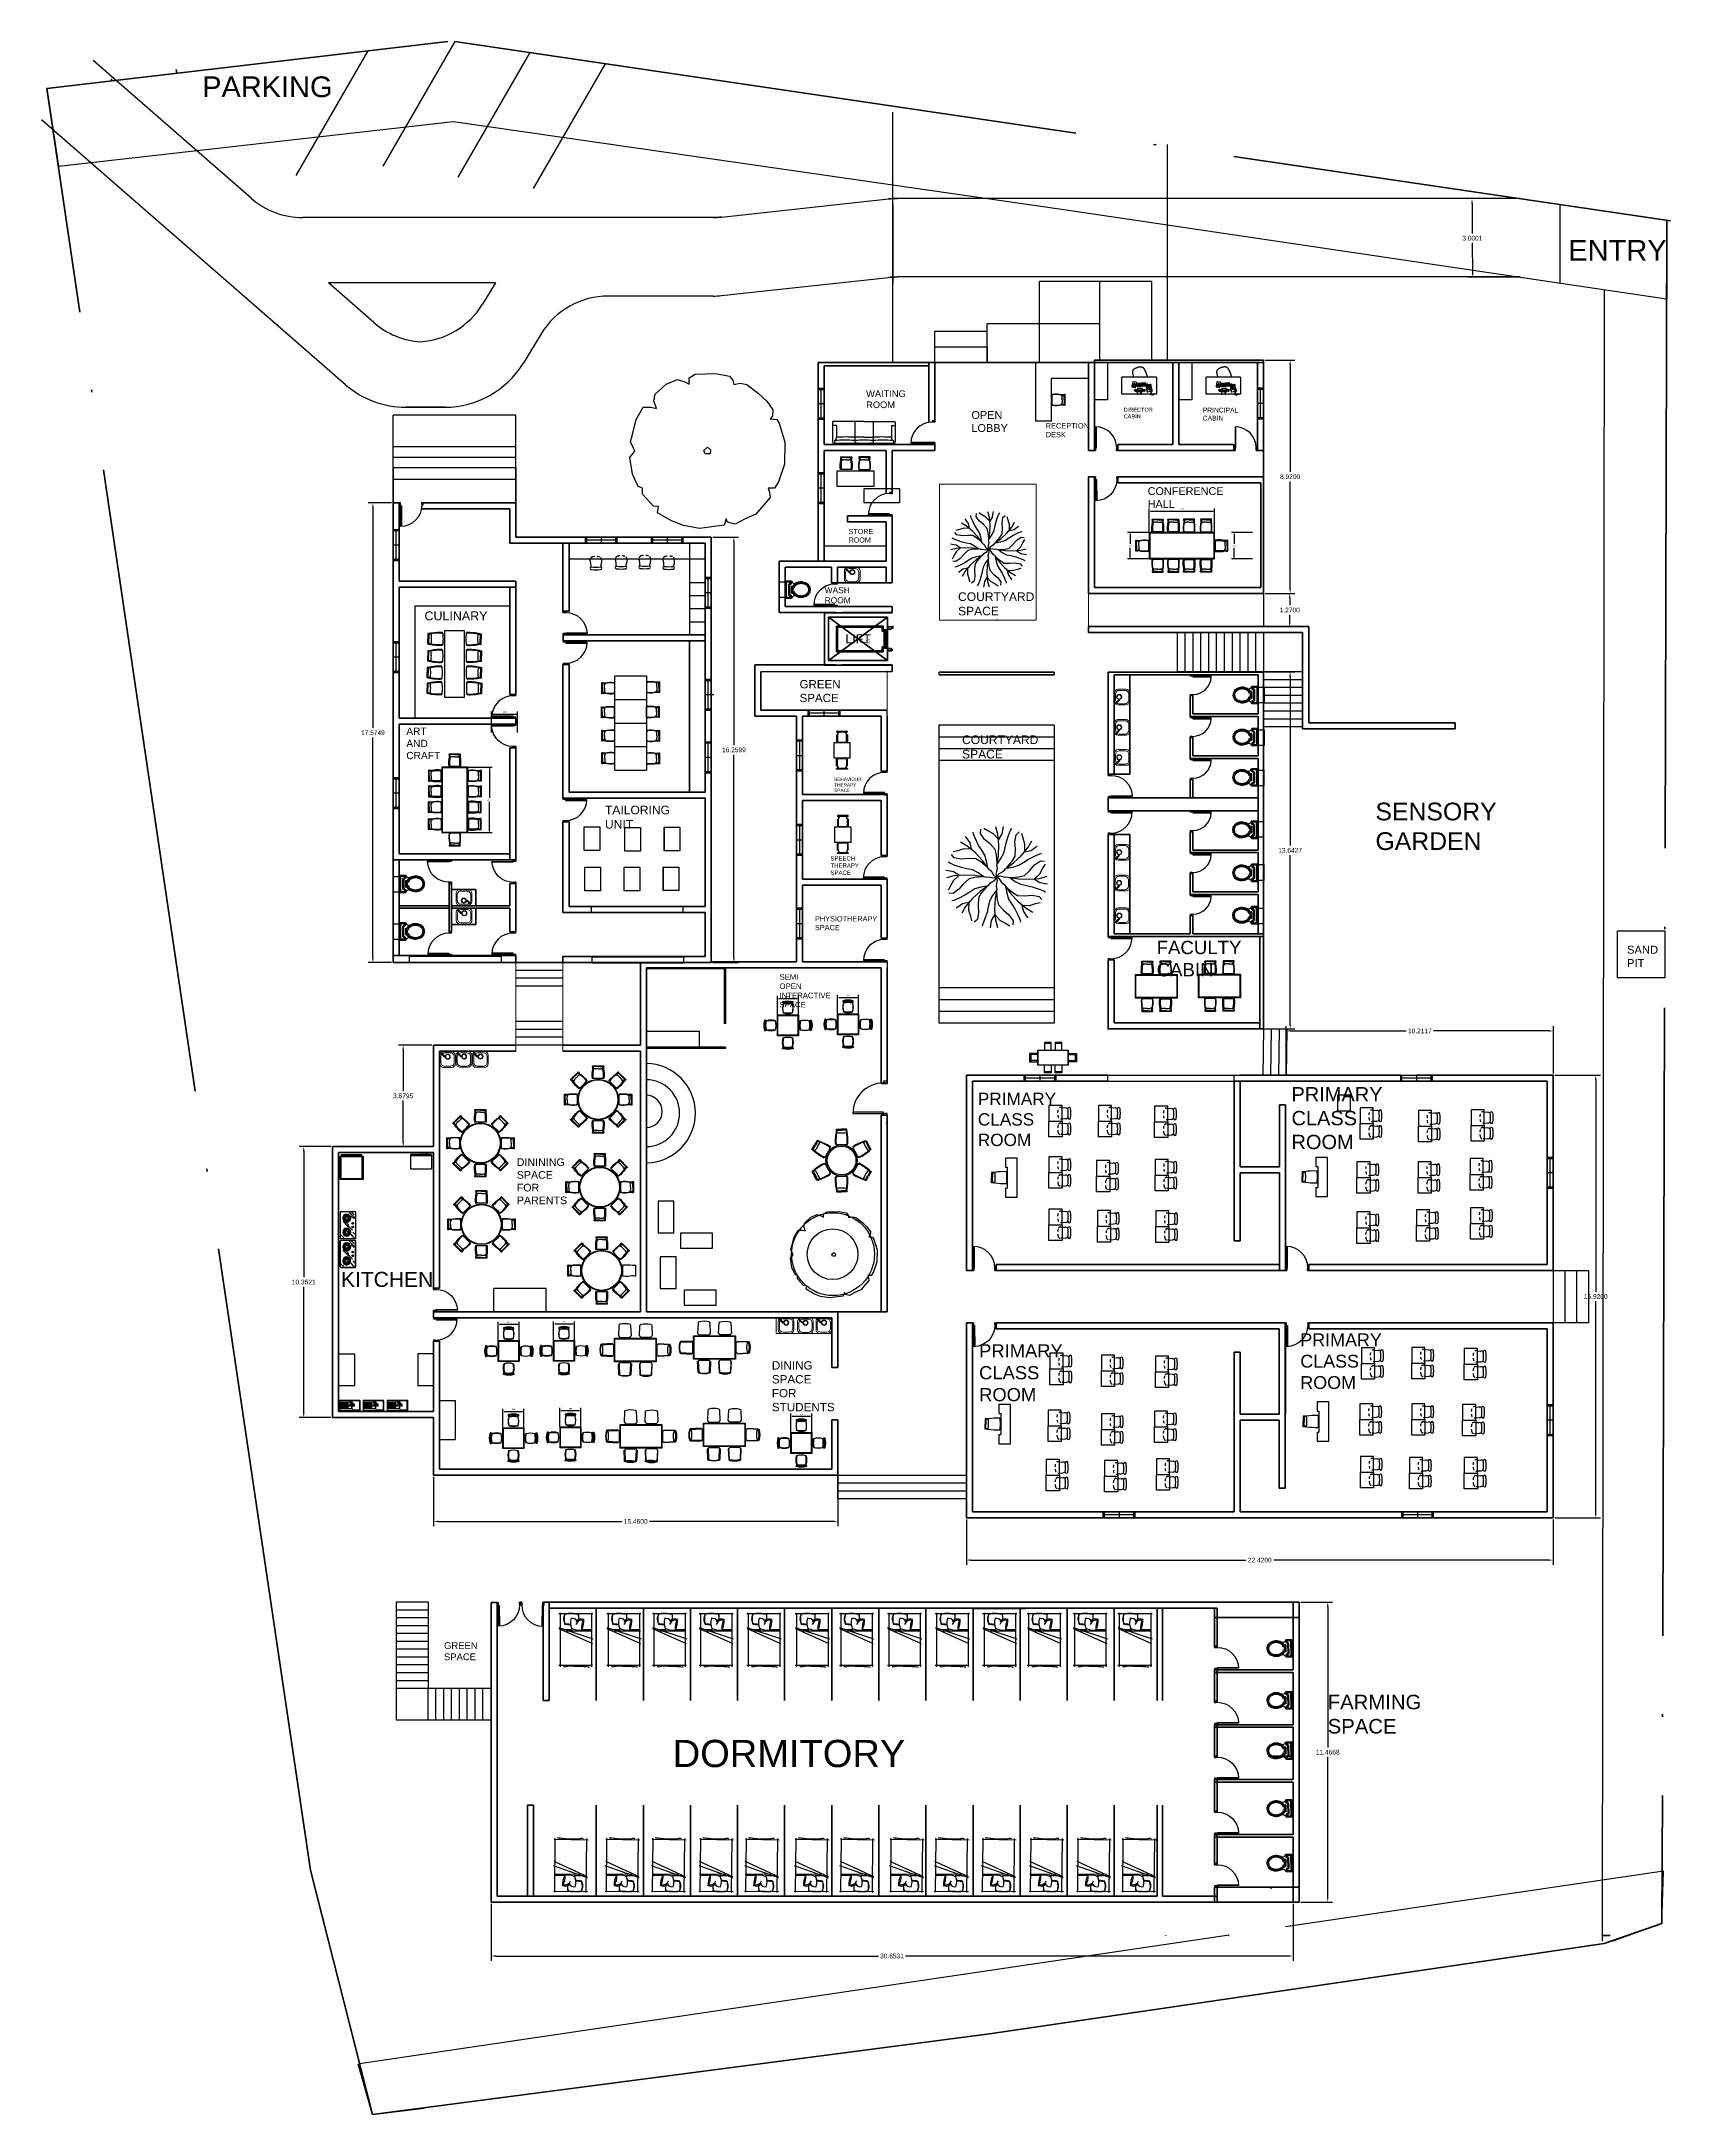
# Model space of a CAD drawing. Header units: metres. Extents: x -353 to 1688, y -477 to 135.
# Drawn here: x 494.3 to 556.6, y -219.2 to -140 of the extents above; entities that cross this region are included whole.
import ezdxf

# ---------------------------------------------------------------- set-up
doc = ezdxf.new("R2010")
doc.units = ezdxf.units.M
doc.header["$MEASUREMENT"] = 0
doc.linetypes.add('ACAD_ISO04W100', pattern=[30, 24, -3, 0, -3])
doc.linetypes.add('HIDDEN2', pattern=[0.1875, 0.125, -0.0625])
for name, color, linetype in [('ARCH', 7, 'Continuous'), ('CIRCULATION', 8, 'Continuous'), ('door space', 1, 'Continuous'), ('Edges', 7, 'Continuous'), ('FUR', 7, 'Continuous'), ('ID-LOOSE', 31, 'Continuous'), ('ID-LOOSE2', 8, 'Continuous'), ('TREES', 82, 'Continuous'), ('WINDOW', 10, 'Continuous')]:
    doc.layers.add(name, color=color, linetype=linetype)
for name, color, linetype, lineweight in [('DIMENSION', 240, 'Continuous', 40), ('ELEVATION', 160, 'Continuous', 20), ('PLINTH', 7, 'Continuous', 20), ('ROAD', 31, 'Continuous', 30), ('SITE BOUNDARY', 6, 'ACAD_ISO04W100', 60), ('WALL', 2, 'Continuous', 40)]:
    doc.layers.add(name, color=color, linetype=linetype, lineweight=lineweight)
for name, color, linetype, plot in [('FURNITURE', 130, 'Continuous', False), ('STAIR', 231, 'Continuous', False), ('TEXT', 141, 'Continuous', False)]:
    doc.layers.add(name, color=color, linetype=linetype, plot=plot)
doc.styles.get("Standard").update_dxf_attribs({"font": 'arial.ttf'})
doc.styles.add('Texto', font='BRADHITC.TTF', dxfattribs={"height": 0.1})
doc.dimstyles.new('Annotative', dxfattribs={"dimscale": 0, "dimtxt": 0.18, "dimasz": 0.18, "dimexe": 0.18, "dimexo": 0.0625, "dimgap": 0.09, "dimtad": 0, "dimtih": 1, "dimtoh": 1, "dimdec": 4, "dimzin": 0, "dimdsep": 46, "dimtxsty": 'Standard', "dimcen": 0.09, "dimadec": 0, "dimazin": 0, "dimtfac": 1, "dimtdec": 4, "dimtofl": 0, "dimtmove": 0, "dimatfit": 3, "dimfxl": 1, "dimtolj": 1, "dimtzin": 0, "dimarcsym": 0})
doc.dimstyles.new('ARCHITXT', dxfattribs={"dimtxt": 0.05, "dimasz": 0.05, "dimexe": 0.1, "dimexo": 0.02, "dimgap": 0.05, "dimtad": 1, "dimtih": 1, "dimtoh": 1, "dimdec": 0, "dimlfac": 1000, "dimzin": 0, "dimdsep": 46, "dimtxsty": 'Standard', "dimcen": 0.1, "dimdle": 0.18, "dimclrd": 15, "dimclre": 15, "dimclrt": 202, "dimadec": 0, "dimazin": 0, "dimtfac": 0.72, "dimtdec": 0, "dimtix": 1, "dimtmove": 2, "dimatfit": 3, "dimfxl": 1, "dimtolj": 1, "dimtzin": 0, "dimarcsym": 0})

# ---------------------------------------------------------------- blocks, each defined once
blk = doc.blocks.new('A$C50846A53')
at = {"linetype": 'Continuous'}
for p, q in [((0, 0.74), (0, 0.56)), ((0.5, 0.74), (0, 0.74)), ((0.47, 0.71), (0.03, 0.71)), ((0.03, 0.71), (0.03, 0.59)), ((0.093, 0.64), (0.063, 0.59)), ((0.11, 0.61), (0.08, 0.56)), ((0.093, 0.64), (0.407, 0.64)), ((0.11, 0.61), (0.39, 0.61)), ((0.42, 0.56), (0.39, 0.61)), ((0.437, 0.59), (0.407, 0.64)), ((0.47, 0.59), (0.47, 0.71)), ((0.5, 0.56), (0.5, 0.74)), ((0, 0.56), (0.08, 0.56)), ((0.03, 0.59), (0.063, 0.59)), ((0.15, 0.557), (0.15, 0.52)), ((0.15, 0.557), (0.351, 0.557)), ((0.17, 0.537), (0.332, 0.537)), ((0.2, 0.507), (0.2, 0.488)), ((0.2, 0.507), (0.301, 0.507)), ((0.301, 0.507), (0.301, 0.488)), ((0.351, 0.557), (0.351, 0.52)), ((0.42, 0.56), (0.5, 0.56)), ((0.437, 0.59), (0.47, 0.59))]:
    blk.add_line(p, q, dxfattribs=at)
for centre, radius, start, end in [((-0.039, 0.461), 0.106, 344.64203, 68.73386), ((0.11, 0.542), 0.06, 306.00324, 355.47984), ((0.391, 0.542), 0.06, 184.52019, 233.99594), ((0.539, 0.461), 0.106, 111.26614, 195.35797)]:
    blk.add_arc(centre, radius, start, end, dxfattribs=at)
blk.add_ellipse((0.251, 0.274), major_axis=(0, 0.274), ratio=0.828948, start_param=0.459479, end_param=5.823706, dxfattribs=at)
for points, knots in [([(0.145, 0.493), (0.144, 0.492), (0.143, 0.491), (0.132, 0.483), (0.123, 0.475), (0.106, 0.457), (0.098, 0.447), (0.084, 0.426), (0.077, 0.415), (0.066, 0.391), (0.061, 0.378), (0.053, 0.352), (0.05, 0.339), (0.045, 0.311), (0.044, 0.298), (0.043, 0.27), (0.043, 0.256), (0.046, 0.228), (0.049, 0.215), (0.055, 0.188), (0.059, 0.175), (0.069, 0.15), (0.075, 0.138), (0.088, 0.116), (0.095, 0.105), (0.111, 0.085), (0.12, 0.077), (0.138, 0.06), (0.147, 0.053), (0.167, 0.041), (0.178, 0.036), (0.199, 0.028), (0.209, 0.025), (0.231, 0.021), (0.242, 0.02), (0.264, 0.02), (0.275, 0.021), (0.297, 0.026), (0.307, 0.029), (0.328, 0.038), (0.338, 0.044), (0.358, 0.057), (0.367, 0.064), (0.385, 0.081), (0.394, 0.09), (0.409, 0.11), (0.416, 0.121), (0.429, 0.144), (0.434, 0.156), (0.444, 0.181), (0.448, 0.194), (0.454, 0.221), (0.456, 0.235), (0.458, 0.262), (0.458, 0.276), (0.457, 0.304), (0.455, 0.318), (0.45, 0.345), (0.447, 0.358), (0.438, 0.384), (0.433, 0.396), (0.421, 0.42), (0.414, 0.431), (0.399, 0.452), (0.391, 0.461), (0.374, 0.479), (0.365, 0.486), (0.356, 0.493)], [0.542145, 0.542145, 0.542145, 0.542145, 0.562703, 0.562703, 0.724661, 0.724661, 0.886619, 0.886619, 1.048577, 1.048577, 1.210535, 1.210535, 1.372493, 1.372493, 1.534451, 1.534451, 1.696409, 1.696409, 1.858367, 1.858367, 2.020325, 2.020325, 2.182283, 2.182283, 2.344241, 2.344241, 2.506199, 2.506199, 2.668157, 2.668157, 2.830115, 2.830115, 2.992073, 2.992073, 3.154031, 3.154031, 3.315989, 3.315989, 3.477947, 3.477947, 3.639905, 3.639905, 3.801863, 3.801863, 3.963821, 3.963821, 4.125779, 4.125779, 4.287737, 4.287737, 4.449695, 4.449695, 4.611653, 4.611653, 4.773611, 4.773611, 4.935569, 4.935569, 5.097526, 5.097526, 5.259484, 5.259484, 5.421442, 5.421442, 5.5834, 5.5834, 5.741045, 5.741045, 5.741045, 5.741045]), ([(0.2, 0.488), (0.17, 0.474), (0.164, 0.47), (0.151, 0.46), (0.144, 0.454), (0.13, 0.439), (0.123, 0.431), (0.111, 0.413), (0.106, 0.404), (0.096, 0.384), (0.091, 0.373), (0.084, 0.352), (0.081, 0.34), (0.076, 0.317), (0.075, 0.305), (0.073, 0.282), (0.073, 0.27), (0.074, 0.246), (0.076, 0.234), (0.08, 0.211), (0.083, 0.2), (0.09, 0.178), (0.095, 0.167), (0.104, 0.147), (0.11, 0.138), (0.122, 0.12), (0.128, 0.112), (0.142, 0.097), (0.149, 0.09), (0.165, 0.078), (0.173, 0.073), (0.189, 0.064), (0.197, 0.06), (0.214, 0.055), (0.222, 0.053), (0.239, 0.05), (0.248, 0.05), (0.266, 0.051), (0.276, 0.052), (0.296, 0.057), (0.306, 0.061), (0.325, 0.071), (0.335, 0.077), (0.353, 0.091), (0.361, 0.099), (0.377, 0.117), (0.384, 0.127), (0.398, 0.149), (0.404, 0.161), (0.414, 0.185), (0.418, 0.198), (0.424, 0.225), (0.426, 0.239), (0.428, 0.267), (0.428, 0.281), (0.426, 0.309), (0.424, 0.323), (0.418, 0.349), (0.414, 0.363), (0.404, 0.387), (0.398, 0.399), (0.385, 0.421), (0.378, 0.431), (0.362, 0.449), (0.353, 0.458), (0.338, 0.469), (0.332, 0.474), (0.301, 0.488)], [0.459479, 0.459479, 0.459479, 0.459479, 0.567422, 0.567422, 0.720865, 0.720865, 0.874307, 0.874307, 1.02775, 1.02775, 1.181192, 1.181192, 1.334635, 1.334635, 1.488077, 1.488077, 1.64152, 1.64152, 1.794963, 1.794963, 1.948405, 1.948405, 2.101848, 2.101848, 2.25529, 2.25529, 2.408733, 2.408733, 2.562175, 2.562175, 2.715618, 2.715618, 2.86906, 2.86906, 3.022503, 3.022503, 3.175946, 3.175946, 3.356457, 3.356457, 3.536968, 3.536968, 3.717479, 3.717479, 3.89799, 3.89799, 4.078501, 4.078501, 4.259012, 4.259012, 4.439523, 4.439523, 4.620035, 4.620035, 4.800546, 4.800546, 4.981057, 4.981057, 5.161568, 5.161568, 5.342079, 5.342079, 5.52259, 5.52259, 5.703101, 5.703101, 5.823706, 5.823706, 5.823706, 5.823706])]:
    blk.add_open_spline(points, degree=3, knots=knots, dxfattribs=at)
blk = doc.blocks.new('BRANCHZ', base_point=(0.5, 0.5))
for p, q in [((0.83, 0.567), (0.876, 0.621)), ((0.876, 0.621), (0.934, 0.663)), ((0.934, 0.663), (0.976, 0.659)), ((0.959, 0.588), (0.984, 0.629)), ((0.533, 0.508), (0.5, 0.5)), ((0.584, 0.496), (0.533, 0.508)), ((0.613, 0.5), (0.584, 0.496)), ((0.613, 0.5), (0.717, 0.483)), ((0.629, 0.496), (0.684, 0.458)), ((0.642, 0.496), (0.721, 0.504)), ((0.684, 0.458), (0.738, 0.429)), ((0.717, 0.483), (0.821, 0.479)), ((0.721, 0.504), (0.776, 0.517)), ((0.738, 0.429), (0.796, 0.416)), ((0.776, 0.517), (0.83, 0.567)), ((0.796, 0.416), (0.851, 0.404)), ((0.821, 0.479), (0.926, 0.488)), ((0.876, 0.483), (0.93, 0.533)), ((0.876, 0.479), (0.93, 0.446)), ((0.926, 0.488), (1.001, 0.508)), ((0.93, 0.533), (0.959, 0.588)), ((0.93, 0.446), (0.984, 0.437)), ((0.984, 0.437), (1.005, 0.433)), ((0.851, 0.404), (0.913, 0.383)), ((0.913, 0.383), (0.967, 0.362)), ((0.967, 0.362), (0.984, 0.35))]:
    blk.add_line(p, q)
blk = doc.blocks.new('TREE-16')
at = {"xscale": 120, "yscale": 120, "zscale": 120}
for rotation in [134.9999999999999, 90, 44.99999999999985, 180, 224.9999999999999, 270, 314.9999999999998]:
    blk.add_blockref('BRANCHZ', (0, 0), dxfattribs=dict(at, rotation=rotation))
blk.add_blockref('BRANCHZ', (0, 0), dxfattribs=at)
blk = doc.blocks.new('A$C47EF7D3D')
for p, q in [((0, 675), (40, 675)), ((0, 125), (0, 675)), ((40, 125), (0, 125)), ((40, 125), (40, 675)), ((103, 607), (40, 607)), ((103, 193), (40, 193)), ((181, 675), (525, 675)), ((181, 675), (181, 635)), ((181, 125), (181, 165)), ((181, 125), (525, 125)), ((190, 635), (550, 635)), ((550, 165), (190, 165)), ((525, 675), (525, 635)), ((525, 125), (525, 165)), ((550, 635), (550, 165)), ((568, 800), (1368, 800)), ((568, 0), (568, 800)), ((1368, 0), (568, 0)), ((1368, 800), (1368, 0)), ((1746, 635), (1386, 635)), ((1386, 635), (1386, 165)), ((1386, 165), (1746, 165)), ((1755, 675), (1411, 675)), ((1411, 675), (1411, 635)), ((1411, 125), (1411, 165)), ((1755, 125), (1411, 125)), ((1755, 675), (1755, 635)), ((1755, 125), (1755, 165)), ((1834, 607), (1896, 607)), ((1834, 193), (1896, 193)), ((1936, 675), (1896, 675)), ((1896, 125), (1896, 675)), ((1896, 125), (1936, 125)), ((1936, 125), (1936, 675))]:
    blk.add_line(p, q)
for centre, start, end in [((190, 485), 90, 180), ((190, 315), 180, 270), ((1746, 485), 0, 90), ((1746, 315), 270, 0)]:
    blk.add_arc(centre, 150, start, end)
blk = doc.blocks.new('Simple tree 13_cad-block.com')
at = {"color": 0}
for points in [[(-1468, -1499), (-1766, -1175), (-1766, -1008), (-1883, -968), (-2037, -632), (-2103, -179), (-1973, -11), (-2089, 248), (-2025, 481), (-1935, 856), (-1740, 1192), (-1534, 1192), (-1378, 1153), (-1456, 1360), (-1416, 1541), (-1119, 1813), (-809, 1943), (-615, 1878), (-498, 1813), (-498, 1981), (-330, 2085), (227, 2098), (602, 2033), (692, 1917), (718, 1800), (886, 1839), (1068, 1800), (1391, 1555), (1611, 1348), (1779, 1115), (1766, 946), (1701, 868), (1883, 856), (1948, 752), (2102, 235), (2090, -361), (1934, -839), (1818, -1008), (1649, -1008), (1689, -1124), (1701, -1266), (1313, -1719), (1028, -1848), (757, -1991), (550, -1939), (511, -1848), (459, -2017), (-214, -2107), (-653, -2029), (-977, -1900), (-1352, -1681), (-1326, -1512)], [(-58, -76), (-97, 15), (6, 105), (84, 28), (71, -76)]]:
    blk.add_lwpolyline(points, close=True, dxfattribs=at)
blk = doc.blocks.new('A$C027E3DAA')
at = {"lineweight": 5}
for p, q in [((0, 100), (0, 320)), ((31, 132), (31, 288)), ((48, 356), (128, 276)), ((142, 290), (63, 369)), ((320, 420), (100, 420)), ((128, 276), (142, 290)), ((291, 388), (131, 388)), ((291, 32), (131, 32)), ((391, 132), (391, 288)), ((420, 100), (420, 320)), ((320, 0), (100, 0))]:
    blk.add_line(p, q, dxfattribs=at)
for centre, radius in [((47, 373), 16.5), ((47, 373), 8.24), ((214, 287), 68.5), ((214, 287), 54.8)]:
    blk.add_circle(centre, radius, dxfattribs=at)
for centre, start, end in [((100, 320), 90, 180), ((100, 100), 180, 270), ((131, 288), 90, 180), ((131, 132), 180, 270), ((291, 288), 0, 90), ((291, 132), 270, 0), ((320, 320), 0, 90), ((320, 100), 270, 0)]:
    blk.add_arc(centre, 100, start, end, dxfattribs=at)
blk = doc.blocks.new('DOOR-80')
at = {"layer": 'ARCH', "color": 32}
for p, q in [((-360, -263), (-360, -363)), ((-315, -263), (-360, -263)), ((-360, -363), (-310, -363)), ((-315, -263), (-315, -303)), ((-310, -303), (-315, -303)), ((-310, -303), (-310, -363)), ((390, -363), (390, -303)), ((395, -303), (390, -303)), ((390, -363), (440, -363)), ((440, -263), (395, -263)), ((395, -303), (395, -263)), ((440, -363), (440, -263))]:
    blk.add_line(p, q, dxfattribs=at)
blk.add_lwpolyline([(-280, 447), (-315, 447), (-315, -263), (-280, -263)], close=True, dxfattribs=at)
at = {"layer": 'ARCH', "color": 40}
blk.add_arc((-315, -263), 710, 0, 87.17441, dxfattribs=at)
blk = doc.blocks.new('A$C1D6968EA')
at = {"layer": 'ID-LOOSE2'}
for p, q in [((0.001, 0.385), (0.02, 0.387)), ((0.001, 0.017), (0.02, 0.016)), ((0.02, 0.387), (0.016, 0.396)), ((0.02, 0.016), (0.016, 0.006)), ((0.02, 0.387), (0.02, 0.396)), ((0.02, 0.016), (0.02, 0.006)), ((0.374, 0.201), (0.374, 0.308)), ((0.374, 0.201), (0.374, 0.094)), ((0.455, 0.201), (0.455, 0.385)), ((0.455, 0.201), (0.455, 0.018)), ((0.456, 0.201), (0.456, 0.385)), ((0.456, 0.201), (0.456, 0.018)), ((0.464, 0.201), (0.464, 0.385)), ((0.464, 0.201), (0.464, 0.017))]:
    blk.add_line(p, q, dxfattribs=at)
for centre, radius, start, end in [((0.137, -0.752), 1.154, 78.43567, 96.83625), ((-0.011, 0.389), 0.012, 341.75361, 26.5375), ((0.137, 1.154), 1.154, 263.16375, 281.56433), ((-0.011, 0.014), 0.012, 333.4625, 18.24639), ((0.276, 0.307), 0.0978, 0.51639, 53.19267), ((0.276, 0.095), 0.0978, 306.80733, 359.48361), ((0.346, 0.685), 0.317, 271.15909, 287.56409), ((0.346, -0.282), 0.317, 72.43591, 88.84091), ((0.394, 0.618), 0.241, 264.55133, 285.96258), ((0.394, -0.216), 0.241, 74.03742, 95.44867), ((0.454, 0.385), 0.000433, 341.7715, 99.22024), ((0.454, 0.018), 0.000433, 260.77976, 18.2285), ((0.455, 0.385), 0.000725, 357.37617, 107.52085), ((0.455, 0.018), 0.000725, 252.47915, 2.62383), ((0.461, 0.384), 0.00242, 10.34496, 111.37417), ((0.461, 0.018), 0.00242, 248.62583, 349.65504)]:
    blk.add_arc(centre, radius, start, end, dxfattribs=at)
blk = doc.blocks.new('A$C504E2D25')
at = {"layer": 'ID-LOOSE'}
blk.add_lwpolyline([(0, 0), (0, 0.9), (1.6, 0.9), (1.6, 0)], close=True, dxfattribs=at)
at = {"layer": 'ID-LOOSE2'}
blk.add_lwpolyline([(0.02, 0.02), (0.02, 0.88), (1.58, 0.88), (1.58, 0.02)], close=True, dxfattribs=at)
blk = doc.blocks.new('A$C8043')
at = {"layer": 'ID-LOOSE'}
blk.add_lwpolyline([(0.377, 1.275, 0.142857), (0.377, 1.625), (0.402, 1.667), (0.402, 1.692, 0.16432), (0.002, 1.692), (0.002, 1.667), (0.027, 1.625, 0.142857), (0.027, 1.275, 0.142857)], format="xyb", close=True, dxfattribs=at)
at = {"layer": 'ID-LOOSE2'}
for points in [[(0.395, 1.664, 0.159203), (0.01, 1.664), (0.03, 1.631, -0.139716), (0.375, 1.631)], [(0.035, 1.283, -0.138299), (0.035, 1.617, -0.138299), (0.369, 1.617, -0.138299), (0.369, 1.283, -0.138299)]]:
    blk.add_lwpolyline(points, format="xyb", close=True, dxfattribs=at)
at = {"layer": 'ID-LOOSE2', "color": 4}
for centre, start, end in [((0.202, 1.075), 71.33708, 108.66292), ((0.202, 1.025), 73.7398, 106.2602)]:
    blk.add_arc(centre, 0.625, start, end, dxfattribs=at)
blk = doc.blocks.new('*D56')
at = {"layer": 'Defpoints', "color": 0, "transparency": 16777216}
for p in [(523.779, -192.493), (522.979, -193.118), (523.779, -193.118)]:
    blk.add_point(p, dxfattribs=at)
at = {"layer": 'FURNITURE', "color": 15, "lineweight": -2, "transparency": 16777216}
for p, q in [((522.979, -193.098), (522.979, -192.393)), ((523.029, -192.493), (523.729, -192.493)), ((523.779, -193.098), (523.779, -192.393))]:
    blk.add_line(p, q, dxfattribs=at)
at = {"layer": 'FURNITURE', "color": 15, "transparency": 16777216}
for points in [[(523.029, -192.485), (523.029, -192.502), (522.979, -192.493)], [(523.729, -192.485), (523.729, -192.502), (523.779, -192.493)]]:
    blk.add_solid(points, dxfattribs=at)
at = {"layer": 'FURNITURE', "color": 202, "transparency": 16777216, "insert": (523.379, -192.418), "char_height": 0.05, "attachment_point": 5}
blk.add_mtext('\\A1;800', dxfattribs=at)
blk = doc.blocks.new('*D62')
at = {"layer": 'Defpoints', "color": 0, "transparency": 16777216}
for p in [(514.955, -192.276), (514.155, -192.901), (514.955, -192.901)]:
    blk.add_point(p, dxfattribs=at)
at = {"layer": 'FURNITURE', "color": 15, "lineweight": -2, "transparency": 16777216}
for p, q in [((514.155, -192.881), (514.155, -192.176)), ((514.205, -192.276), (514.905, -192.276)), ((514.955, -192.881), (514.955, -192.176))]:
    blk.add_line(p, q, dxfattribs=at)
at = {"layer": 'FURNITURE', "color": 15, "transparency": 16777216}
for points in [[(514.205, -192.268), (514.205, -192.284), (514.155, -192.276)], [(514.905, -192.268), (514.905, -192.284), (514.955, -192.276)]]:
    blk.add_solid(points, dxfattribs=at)
at = {"layer": 'FURNITURE', "color": 202, "transparency": 16777216, "insert": (514.555, -192.201), "char_height": 0.05, "attachment_point": 5}
blk.add_mtext('\\A1;800', dxfattribs=at)
blk = doc.blocks.new('*D63')
at = {"layer": 'Defpoints', "color": 0, "transparency": 16777216}
for p in [(514.706, -188.969), (513.906, -189.594), (514.706, -189.594)]:
    blk.add_point(p, dxfattribs=at)
at = {"layer": 'FURNITURE', "color": 15, "lineweight": -2, "transparency": 16777216}
for p, q in [((513.906, -189.574), (513.906, -188.869)), ((513.956, -188.969), (514.656, -188.969)), ((514.706, -189.574), (514.706, -188.869))]:
    blk.add_line(p, q, dxfattribs=at)
at = {"layer": 'FURNITURE', "color": 15, "transparency": 16777216}
for points in [[(513.956, -188.961), (513.956, -188.978), (513.906, -188.969)], [(514.656, -188.961), (514.656, -188.978), (514.706, -188.969)]]:
    blk.add_solid(points, dxfattribs=at)
at = {"layer": 'FURNITURE', "color": 202, "transparency": 16777216, "insert": (514.306, -188.894), "char_height": 0.05, "attachment_point": 5}
blk.add_mtext('\\A1;800', dxfattribs=at)
blk = doc.blocks.new('*D66')
at = {"layer": 'Defpoints', "color": 0, "transparency": 16777216}
for p in [(512.595, -188.98), (511.795, -189.605), (512.595, -189.605)]:
    blk.add_point(p, dxfattribs=at)
at = {"layer": 'FURNITURE', "color": 15, "lineweight": -2, "transparency": 16777216}
for p, q in [((511.795, -189.585), (511.795, -188.88)), ((511.845, -188.98), (512.545, -188.98)), ((512.595, -189.585), (512.595, -188.88))]:
    blk.add_line(p, q, dxfattribs=at)
at = {"layer": 'FURNITURE', "color": 15, "transparency": 16777216}
for points in [[(511.845, -188.971), (511.845, -188.988), (511.795, -188.98)], [(512.545, -188.971), (512.545, -188.988), (512.595, -188.98)]]:
    blk.add_solid(points, dxfattribs=at)
at = {"layer": 'FURNITURE', "color": 202, "transparency": 16777216, "insert": (512.195, -188.904), "char_height": 0.05, "attachment_point": 5}
blk.add_mtext('\\A1;800', dxfattribs=at)
blk = doc.blocks.new('*D67')
at = {"layer": 'Defpoints', "color": 0, "transparency": 16777216}
for p in [(512.776, -192.308), (511.976, -192.933), (512.776, -192.933)]:
    blk.add_point(p, dxfattribs=at)
at = {"layer": 'FURNITURE', "color": 15, "lineweight": -2, "transparency": 16777216}
for p, q in [((511.976, -192.913), (511.976, -192.208)), ((512.026, -192.308), (512.726, -192.308)), ((512.776, -192.913), (512.776, -192.208))]:
    blk.add_line(p, q, dxfattribs=at)
at = {"layer": 'FURNITURE', "color": 15, "transparency": 16777216}
for points in [[(512.026, -192.3), (512.026, -192.317), (511.976, -192.308)], [(512.726, -192.3), (512.726, -192.317), (512.776, -192.308)]]:
    blk.add_solid(points, dxfattribs=at)
at = {"layer": 'FURNITURE', "color": 202, "transparency": 16777216, "insert": (512.376, -192.233), "char_height": 0.05, "attachment_point": 5}
blk.add_mtext('\\A1;800', dxfattribs=at)
blk = doc.blocks.new('A$C525172BA')
for p, q in [((10, 41), (87, 118)), ((24, 337), (101, 414)), ((55, 74), (132, 151)), ((63, 254), (63, 249)), ((101, 2), (178, 79)), ((178, 369), (183, 369)), ((178, 133), (183, 133)), ((232, 89), (387, 244)), ((299, 254), (299, 249)), ((321, 203), (476, 357)), ((374, 194), (452, 271)), ((451, 254), (451, 249)), ((550, 48), (627, 125)), ((572, 369), (567, 369)), ((572, 133), (567, 133)), ((568, 22), (722, 177)), ((651, 97), (728, 175)), ((661, 42), (739, 119)), ((687, 254), (687, 249))]:
    blk.add_line(p, q)
at = {"ltscale": 0.18}
for p, q in [((135, 254), (63, 254)), ((135, 249), (63, 249)), ((178, 297), (178, 369)), ((178, 207), (178, 133)), ((183, 297), (183, 369)), ((183, 207), (183, 133)), ((225, 254), (299, 254)), ((225, 249), (299, 249)), ((319, 100), (319, 69)), ((327, 100), (327, 69)), ((423, 100), (423, 69)), ((431, 100), (431, 69)), ((525, 254), (451, 254)), ((525, 249), (451, 249)), ((567, 297), (567, 369)), ((567, 207), (567, 133)), ((572, 297), (572, 369)), ((572, 207), (572, 133)), ((615, 254), (687, 254)), ((615, 249), (687, 249))]:
    blk.add_line(p, q, dxfattribs=at)
for points in [[(20, 0), (730, 0, 0.414214), (750, 20), (750, 420, 0.414214), (730, 440), (20, 440, 0.414214), (0, 420), (0, 20, 0.414214)], [(20, 3), (730, 3, 0.414214), (747, 20), (747, 420, 0.414214), (730, 437), (20, 437, 0.414214), (3, 420), (3, 20, 0.414214)]]:
    blk.add_lwpolyline(points, format="xyb", close=True)
for centre in [(109, 291), (115, 300), (643, 284), (647, 273)]:
    blk.add_circle(centre, 3.58)
for centre, radius in [((180, 252), 39), ((323, 84), 22.5), ((427, 84), 22.5), ((570, 252), 39)]:
    blk.add_circle(centre, radius, dxfattribs=at)
for centre, radius, start, end in [((180, 252), 110, 91.30229, 178.69771), ((180, 252), 110, 181.30229, 268.69771), ((180, 252), 95, 91.59175, 178.40825), ((180, 252), 95, 181.59175, 268.40825), ((180, 252), 75, 91.91021, 178.08979), ((180, 252), 75, 181.91021, 268.08979), ((134, 252), 2.64, 288.75105, 71.24895), ((180, 297), 2.52, 186.73537, 353.26463), ((180, 206), 2.69, 21.78852, 158.21148), ((180, 252), 110, 1.30229, 88.69771), ((180, 252), 95, 1.59175, 88.40825), ((180, 252), 75, 1.91021, 88.08979), ((180, 252), 75, 271.91021, 358.08979), ((180, 252), 110, 271.30229, 358.69771), ((180, 252), 95, 271.59175, 358.40825), ((226, 252), 2.67, 110.55069, 249.44931), ((323, 84), 18.5, 111.32369, 248.67631), ((317, 100), 2, 0, 111.32369), ((317, 69), 2, 248.67631, 0), ((329, 100), 2, 68.67631, 180), ((329, 69), 2, 180, 291.32369), ((323, 84), 18.5, 291.32369, 68.67631), ((427, 84), 18.5, 111.32369, 248.67631), ((421, 100), 2, 0, 111.32369), ((421, 69), 2, 248.67631, 0), ((433, 100), 2, 68.67631, 180), ((433, 69), 2, 180, 291.32369), ((427, 84), 18.5, 291.32369, 68.67631), ((570, 252), 110, 91.30229, 178.69771), ((570, 252), 110, 181.30229, 268.69771), ((570, 252), 95, 91.59175, 178.40825), ((570, 252), 95, 181.59175, 268.40825), ((570, 252), 60, 92.38802, 177.61198), ((570, 252), 60, 182.38802, 267.61198), ((524, 252), 2.63, 288.41197, 71.58803), ((570, 297), 2.51, 183.95793, 356.04207), ((570, 206), 2.63, 17.9418, 162.0582), ((570, 252), 110, 1.30229, 88.69771), ((570, 252), 60, 2.38802, 87.61198), ((570, 252), 60, 272.38802, 357.61198), ((570, 252), 110, 271.30229, 358.69771), ((570, 252), 95, 1.59175, 88.40825), ((570, 252), 95, 271.59175, 358.40825), ((615, 252), 2.58, 104.29448, 255.70552)]:
    blk.add_arc(centre, radius, start, end, dxfattribs=at)
blk = doc.blocks.new('A$C46405F3B')
for p, q in [((0, 565), (560, 565)), ((0, 0), (0, 565)), ((560, 565), (560, 0)), ((560, 0), (0, 0))]:
    blk.add_line(p, q)
for points in [[(540, 545), (20, 545), (20, 20), (540, 20)], [(34, 600), (523, 600), (523, 565), (34, 565)]]:
    blk.add_lwpolyline(points, close=True)
blk = doc.blocks.new('C12')
for p, q in [((-0.701, -0.873), (-0.701, -0.005)), ((0.581, -0.005), (-0.701, -0.005)), ((0.581, -0.873), (0.581, -0.005)), ((-0.701, -0.794), (0.581, -0.794)), ((-0.701, -0.821), (0.581, -0.821)), ((-0.701, -0.873), (0.581, -0.873)), ((-0.427, -0.936), (-0.427, -0.871)), ((-0.38, -0.871), (-0.38, -0.936)), ((-0.279, -0.873), (-0.279, -0.821)), ((-0.255, -0.873), (-0.255, -0.821)), ((-0.151, -0.871), (-0.151, -0.936)), ((-0.105, -0.936), (-0.105, -0.871)), ((-0.38, -0.936), (-0.427, -0.936)), ((-0.151, -0.936), (-0.105, -0.936))]:
    blk.add_line(p, q)
blk = doc.blocks.new('62438789')
at = {"xscale": 10, "zscale": 10}
blk.add_blockref('C12', (0.93, -0.01), dxfattribs=at)
blk = doc.blocks.new('REFRIG4')
at = {"xscale": 0.1, "zscale": 0.1}
blk.add_blockref('62438789', (-0.03, 0.01), dxfattribs=at)
blk = doc.blocks.new('A$C6DD140BA')
at = {"lineweight": 5}
for p, q in [((0, 480), (0, 20)), ((975, 500), (20, 500)), ((25, 465), (25, 35)), ((960, 475), (35, 475)), ((35, 25), (960, 25)), ((55, 402), (55, 390)), ((526, 402), (55, 402)), ((385, 390), (55, 390)), ((55, 354), (55, 342)), ((385, 354), (55, 354)), ((385, 342), (55, 342)), ((55, 305), (55, 293)), ((385, 305), (55, 305)), ((385, 293), (55, 293)), ((55, 256), (55, 244)), ((385, 256), (55, 256)), ((385, 256), (55, 256)), ((385, 244), (55, 244)), ((385, 244), (55, 244)), ((55, 207), (55, 195)), ((385, 207), (55, 207)), ((385, 195), (55, 195)), ((55, 158), (55, 146)), ((385, 158), (55, 158)), ((385, 146), (55, 146)), ((55, 109), (55, 97)), ((385, 109), (55, 109)), ((55, 97), (565, 97)), ((220, 390), (242, 390)), ((385, 390), (385, 354)), ((385, 342), (385, 305)), ((385, 293), (385, 256)), ((385, 244), (385, 207)), ((385, 195), (385, 158)), ((385, 146), (385, 109)), ((420, 382), (420, 117)), ((565, 402), (553, 402)), ((575, 399), (680, 308)), ((585, 117), (585, 382)), ((693, 323), (589, 414)), ((610, 445), (610, 395)), ((610, 368), (610, 55)), ((940, 465), (630, 465)), ((630, 35), (940, 35)), ((960, 55), (960, 445)), ((970, 465), (970, 35)), ((995, 480), (995, 20)), ((20, 0), (975, 0))]:
    blk.add_line(p, q, dxfattribs=at)
for centre, radius in [((502, 250), 41.9), ((502, 250), 34.4), ((502, 250), 5.37), ((694, 250), 34.4), ((694, 250), 5.37)]:
    blk.add_circle(centre, radius, dxfattribs=at)
for centre, radius, start, end in [((20, 480), 20, 90, 180), ((20, 20), 20, 180, 270), ((35, 465), 10, 90, 180), ((35, 35), 10, 180, 270), ((440, 382), 20, 90, 180), ((440, 117), 20, 180, 270), ((545, 437), 28.1, 347.94159, 227.04717), ((23, 426), 503, 349.51266, 1.00232), ((524, 334), 6.64, 170.71955, 346.93936), ((526, 335), 4.91, 202.34884, 285.33209), ((220, 432), 311, 347.88396, 359.21302), ((546, 438), 20, 330.79808, 186.86083), ((545, 437), 16.2, 207.42803, 320.65461), ((1023, 218), 506, 155.41495, 166.87349), ((843, 297), 313, 156.40163, 167.68971), ((509, 323), 100, 49.097, 61.81968), ((500, 89), 326, 79.28202, 80.16735), ((548, 386), 29.3, 47.59067, 71.33291), ((654, 489), 100, 205.60995, 229.09706), ((565, 382), 20, 68.93767, 90), ((565, 117), 20, 270, 0), ((597, 442), 29.3, 201.23002, 229.73704), ((565, 382), 20, 0, 29.23412), ((630, 445), 20, 90, 180), ((630, 55), 20, 180, 270), ((694, 250), 41.9, 89.08428, 58.73704), ((614, 232), 100, 34.59455, 49.097), ((759, 399), 100, 229.09706, 243.5995), ((708, 297), 13.9, 214.59455, 63.5995), ((704, 300), 7.59, 107.90798, 167.16079), ((708, 297), 8.12, 257.13943, 59.22021), ((710, 297), 9.65, 327.96651, 38.22172), ((940, 445), 20, 0, 90), ((940, 55), 20, 270, 0), ((960, 465), 10, 0, 90), ((960, 35), 10, 270, 0), ((975, 480), 20, 0, 90), ((975, 20), 20, 270, 0)]:
    blk.add_arc(centre, radius, start, end, dxfattribs=at)
for centre, major_axis in [((483, 250), (14.5, 0)), ((485, 260), (12.6, -7.2)), ((485, 240), (12.6, 7.2)), ((493, 267), (7.2, -12.6)), ((493, 233), (7.2, 12.6)), ((502, 270), (0, -14.5)), ((502, 230), (0, 14.5)), ((512, 267), (-7.2, -12.6)), ((512, 233), (-7.2, 12.6)), ((520, 260), (-12.6, -7.2)), ((520, 240), (-12.6, 7.2)), ((522, 250), (-14.5, 0)), ((675, 250), (14.5, 0)), ((677, 260), (12.6, -7.2)), ((677, 240), (12.6, 7.2)), ((684, 267), (7.2, -12.6)), ((684, 233), (7.2, 12.6)), ((694, 270), (0, -14.5)), ((694, 230), (0, 14.5)), ((704, 267), (-7.2, -12.6)), ((704, 233), (-7.2, 12.6)), ((712, 260), (-12.6, -7.2)), ((712, 240), (-12.6, 7.2)), ((714, 250), (-14.5, 0))]:
    blk.add_ellipse(centre, major_axis=major_axis, ratio=0.137964, dxfattribs=at)
blk = doc.blocks.new('*D92')
at = {"layer": 'Defpoints', "color": 0, "transparency": 16777216}
for p in [(525.566, -176.49), (524.766, -177.115), (525.566, -177.115)]:
    blk.add_point(p, dxfattribs=at)
at = {"layer": 'FURNITURE', "color": 15, "lineweight": -2, "transparency": 16777216}
for p, q in [((524.766, -177.095), (524.766, -176.39)), ((524.816, -176.49), (525.516, -176.49)), ((525.566, -177.095), (525.566, -176.39))]:
    blk.add_line(p, q, dxfattribs=at)
at = {"layer": 'FURNITURE', "color": 15, "transparency": 16777216}
for points in [[(524.816, -176.481), (524.816, -176.498), (524.766, -176.49)], [(525.516, -176.481), (525.516, -176.498), (525.566, -176.49)]]:
    blk.add_solid(points, dxfattribs=at)
at = {"layer": 'FURNITURE', "color": 202, "transparency": 16777216, "insert": (525.166, -176.414), "char_height": 0.05, "attachment_point": 5}
blk.add_mtext('\\A1;800', dxfattribs=at)
blk = doc.blocks.new('*D93')
at = {"layer": 'Defpoints', "color": 0, "transparency": 16777216}
for p in [(523.265, -176.529), (522.465, -177.154), (523.265, -177.154)]:
    blk.add_point(p, dxfattribs=at)
at = {"layer": 'FURNITURE', "color": 15, "lineweight": -2, "transparency": 16777216}
for p, q in [((522.465, -177.134), (522.465, -176.429)), ((522.515, -176.529), (523.215, -176.529)), ((523.265, -177.134), (523.265, -176.429))]:
    blk.add_line(p, q, dxfattribs=at)
at = {"layer": 'FURNITURE', "color": 15, "transparency": 16777216}
for points in [[(522.515, -176.521), (522.515, -176.538), (522.465, -176.529)], [(523.215, -176.521), (523.215, -176.538), (523.265, -176.529)]]:
    blk.add_solid(points, dxfattribs=at)
at = {"layer": 'FURNITURE', "color": 202, "transparency": 16777216, "insert": (522.865, -176.454), "char_height": 0.05, "attachment_point": 5}
blk.add_mtext('\\A1;800', dxfattribs=at)
blk = doc.blocks.new('A$C317A697B')
for p, q in [((-899, -912), (-899, 0)), ((-899, 0), (899, 0)), ((-116, 441), (-514, 441)), ((-514, 441), (-514, 0)), ((-116, 398), (-514, 398)), ((-116, 385), (-514, 385)), ((-116, 0), (-116, 441)), ((523, 441), (125, 441)), ((125, 441), (125, 0)), ((523, 398), (125, 398)), ((523, 385), (125, 385)), ((523, 0), (523, 441)), ((899, 0), (899, -912)), ((-899, -205), (-1402, -205)), ((-1402, -205), (-1402, -699)), ((-1402, -699), (-899, -699)), ((-1336, -205), (-1336, -699)), ((-946, -274), (-1336, -274)), ((-946, -630), (-1336, -630)), ((-1311, -274), (-1311, -630)), ((-932, -205), (-932, -259)), ((-932, -699), (-932, -645)), ((899, -912), (-899, -912)), ((-889, -902), (-889, -10)), ((-889, -10), (889, -10)), ((889, -902), (-889, -902)), ((-514, -1353), (-514, -912)), ((-116, -912), (-116, -1353)), ((125, -1353), (125, -912)), ((523, -912), (523, -1353)), ((889, -10), (889, -902)), ((899, -205), (1402, -205)), ((1402, -699), (899, -699)), ((932, -205), (932, -259)), ((932, -699), (932, -645)), ((946, -274), (1336, -274)), ((946, -630), (1336, -630)), ((1311, -274), (1311, -630)), ((1336, -205), (1336, -699)), ((1402, -205), (1402, -699)), ((-116, -1297), (-514, -1297)), ((-116, -1309), (-514, -1309)), ((-116, -1353), (-514, -1353)), ((523, -1297), (125, -1297)), ((523, -1309), (125, -1309)), ((523, -1353), (125, -1353))]:
    blk.add_line(p, q)
for centre, start, end in [((-946, -259), 270, 0), ((-946, -645), 0, 90), ((946, -259), 180, 270), ((946, -645), 90, 180)]:
    blk.add_arc(centre, 14.7, start, end)
blk = doc.blocks.new('CH-5')
at = {"layer": 'FUR', "color": 40}
for p, q in [((-199, 280), (-199, 324)), ((-199, 324), (1, 324)), ((201, 324), (1, 324)), ((201, 280), (201, 324)), ((-225, -234), (-205, -233)), ((-216, -208), (-206, -208)), ((227, -234), (207, -233)), ((218, -208), (208, -208))]:
    blk.add_line(p, q, dxfattribs=at)
at = {"layer": 'FUR', "color": 32}
for p, q in [((-199, 280), (-184, 280)), ((-183, 197), (-183, 289)), ((-183, 289), (1, 289)), ((185, 289), (1, 289)), ((185, 197), (185, 289)), ((201, 280), (186, 280)), ((-225, -234), (-240, -234)), ((227, -234), (242, -234))]:
    blk.add_line(p, q, dxfattribs=at)
for centre, radius, start, end in [((1822, -139), 2065, 168.27722, 182.65067), ((-1820, -139), 2065, 357.34933, 11.72278), ((-205, -233), 20, 182.65067, 264.36103), ((1, 1852), 2115, 264.36103, 270), ((1, 1852), 2115, 270, 275.63897), ((207, -233), 20, 275.63897, 357.34933)]:
    blk.add_arc(centre, radius, start, end, dxfattribs=at)
at = {"layer": 'FUR', "color": 40}
for centre, radius, start, end in [((1822, -139), 2050, 168.19019, 182.65067), ((1822, -139), 2040, 169.51392, 181.94835), ((14, 1799), 1614, 262.79054, 269.55631), ((-12, 1799), 1614, 270.44369, 277.20946), ((-1820, -139), 2040, 358.05165, 10.48608), ((-1820, -139), 2050, 357.34933, 11.80981), ((1822, -139), 2030, 181.94489, 182.65067), ((-1820, -139), 2030, 357.34933, 358.05511)]:
    blk.add_arc(centre, radius, start, end, dxfattribs=at)
blk = doc.blocks.new('RT-SET5')
at = {"layer": 'FUR', "color": 32}
blk.add_circle((1, -18), 600, dxfattribs=at)
at = {"layer": 'FUR', "color": 40}
blk.add_circle((1, -18), 550, dxfattribs=at)
at = {"color": 2}
blk.add_blockref('CH-5', (0, 852), dxfattribs=at)
for p, rotation in [((-753, 416), 59.99999999999999), ((754, 418), 299.9999999999999), ((-752, -454), 120), ((2, -888), 180), ((755, -452), 240)]:
    blk.add_blockref('CH-5', p, dxfattribs=dict(at, rotation=rotation))
blk = doc.blocks.new('A$C51F1')
at = {"layer": 'ID-LOOSE'}
blk.add_lwpolyline([(0.439, 0.474, 0.102523), (0.429, 0.386, -0.080461), (0.445, 0.009, -0.3023), (0.42, 0.012, 0.197932), (0.411, 0.013, -0.028193), (0.357, 0.009), (0.227, 0.009), (0.097, 0.009, -0.028193), (0.043, 0.013, 0.197932), (0.034, 0.012, -0.3023), (0.009, 0.009, -0.080461), (0.025, 0.386, 0.102523), (0.015, 0.474, -0.587111), (0.026, 0.493), (0.428, 0.493, -0.587111)], format="xyb", close=True, dxfattribs=at)
at = {"layer": 'ID-LOOSE2'}
for p, q in [((0.042, 0.032), (0.032, 0.032)), ((0.042, 0.032), (0.033, 0.028)), ((0.043, 0.013), (0.042, 0.032)), ((0.227, 0.476), (0.044, 0.476)), ((0.227, 0.468), (0.044, 0.468)), ((0.227, 0.467), (0.044, 0.467)), ((0.227, 0.386), (0.121, 0.386)), ((0.227, 0.476), (0.411, 0.476)), ((0.227, 0.468), (0.411, 0.468)), ((0.227, 0.467), (0.411, 0.467)), ((0.227, 0.386), (0.334, 0.386)), ((0.411, 0.013), (0.413, 0.032)), ((0.413, 0.032), (0.423, 0.032)), ((0.413, 0.032), (0.422, 0.028))]:
    blk.add_line(p, q, dxfattribs=at)
for centre, radius, start, end in [((1.181, 0.149), 1.154, 168.43567, 186.83625), ((0.04, 0.001), 0.012, 71.75361, 116.5375), ((0.044, 0.473), 0.00242, 100.34496, 201.37417), ((-0.19, 0.406), 0.241, 354.55133, 15.96258), ((0.044, 0.467), 0.000725, 87.37617, 197.52085), ((0.044, 0.466), 0.000433, 71.7715, 189.22024), ((0.121, 0.288), 0.0978, 90.51639, 143.19267), ((-0.256, 0.358), 0.317, 1.15909, 17.56409), ((0.333, 0.288), 0.0978, 36.80733, 89.48361), ((0.711, 0.358), 0.317, 162.43591, 178.84091), ((0.644, 0.406), 0.241, 164.03742, 185.44867), ((-0.726, 0.149), 1.154, 353.16375, 11.56433), ((0.411, 0.473), 0.00242, 338.62583, 79.65504), ((0.411, 0.467), 0.000725, 342.47915, 92.62383), ((0.411, 0.466), 0.000433, 350.77976, 108.2285), ((0.415, 0.001), 0.012, 63.4625, 108.24639)]:
    blk.add_arc(centre, radius, start, end, dxfattribs=at)
blk = doc.blocks.new('*D100')
at = {"layer": 'Defpoints', "color": 0, "transparency": 16777216}
for p in [(511.537, -166.383), (512.537, -165.658), (512.537, -166.383)]:
    blk.add_point(p, dxfattribs=at)
at = {"layer": 'ID-LOOSE', "color": 15, "lineweight": -2, "transparency": 16777216}
for p, q in [((511.537, -166.363), (511.537, -165.558)), ((512.537, -166.363), (512.537, -165.558)), ((511.587, -165.658), (512.487, -165.658))]:
    blk.add_line(p, q, dxfattribs=at)
at = {"layer": 'ID-LOOSE', "color": 15, "transparency": 16777216}
for points in [[(511.587, -165.65), (511.587, -165.666), (511.537, -165.658)], [(512.487, -165.65), (512.487, -165.666), (512.537, -165.658)]]:
    blk.add_solid(points, dxfattribs=at)
at = {"layer": 'ID-LOOSE', "color": 202, "transparency": 16777216, "insert": (512.037, -165.583), "char_height": 0.05, "attachment_point": 5}
blk.add_mtext('\\A1;1000', dxfattribs=at)
blk = doc.blocks.new('*D101')
at = {"layer": 'Defpoints', "color": 0, "transparency": 16777216}
for p in [(510.633, -167.688), (510.633, -170.188), (511.458, -170.188)]:
    blk.add_point(p, dxfattribs=at)
at = {"layer": 'FURNITURE', "color": 15, "lineweight": -2, "transparency": 16777216}
for p, q in [((510.653, -167.688), (511.558, -167.688)), ((511.458, -167.738), (511.458, -168.863)), ((511.458, -170.138), (511.458, -169.014)), ((510.653, -170.188), (511.558, -170.188))]:
    blk.add_line(p, q, dxfattribs=at)
at = {"layer": 'FURNITURE', "color": 15, "transparency": 16777216}
for points in [[(511.449, -167.738), (511.466, -167.738), (511.458, -167.688)], [(511.449, -170.138), (511.466, -170.138), (511.458, -170.188)]]:
    blk.add_solid(points, dxfattribs=at)
at = {"layer": 'FURNITURE', "color": 202, "transparency": 16777216, "insert": (511.458, -168.938), "char_height": 0.05, "attachment_point": 5}
blk.add_mtext('\\A1;2500', dxfattribs=at)
blk = doc.blocks.new('*D103')
at = {"layer": 'Defpoints', "color": 0, "transparency": 16777216}
for p in [(535.949, -158.723), (536.674, -158.723), (536.674, -159.723)]:
    blk.add_point(p, dxfattribs=at)
at = {"layer": 'FURNITURE', "color": 15, "lineweight": -2, "transparency": 16777216}
for p, q in [((536.654, -158.723), (535.849, -158.723)), ((535.949, -158.773), (535.949, -159.147)), ((536.654, -159.723), (535.849, -159.723)), ((535.949, -159.673), (535.949, -159.299))]:
    blk.add_line(p, q, dxfattribs=at)
at = {"layer": 'FURNITURE', "color": 15, "transparency": 16777216}
for points in [[(535.941, -158.773), (535.958, -158.773), (535.949, -158.723)], [(535.941, -159.673), (535.958, -159.673), (535.949, -159.723)]]:
    blk.add_solid(points, dxfattribs=at)
at = {"layer": 'FURNITURE', "color": 202, "transparency": 16777216, "insert": (535.949, -159.223), "char_height": 0.05, "attachment_point": 5}
blk.add_mtext('\\A1;1000', dxfattribs=at)
blk = doc.blocks.new('*D104')
at = {"layer": 'Defpoints', "color": 0, "transparency": 16777216}
for p in [(539.174, -157.898), (536.674, -158.723), (539.174, -158.723)]:
    blk.add_point(p, dxfattribs=at)
at = {"layer": 'FURNITURE', "color": 15, "lineweight": -2, "transparency": 16777216}
for p, q in [((536.674, -158.703), (536.674, -157.798)), ((536.724, -157.898), (539.124, -157.898)), ((539.174, -158.703), (539.174, -157.798))]:
    blk.add_line(p, q, dxfattribs=at)
at = {"layer": 'FURNITURE', "color": 15, "transparency": 16777216}
for points in [[(536.724, -157.89), (536.724, -157.906), (536.674, -157.898)], [(539.124, -157.89), (539.124, -157.906), (539.174, -157.898)]]:
    blk.add_solid(points, dxfattribs=at)
at = {"layer": 'FURNITURE', "color": 202, "transparency": 16777216, "insert": (537.924, -157.822), "char_height": 0.05, "attachment_point": 5}
blk.add_mtext('\\A1;2500', dxfattribs=at)
blk = doc.blocks.new('*D105')
at = {"layer": 'Defpoints', "color": 0, "transparency": 16777216}
for p in [(539.921, -158.723), (540.646, -158.723), (540.646, -159.723)]:
    blk.add_point(p, dxfattribs=at)
at = {"layer": 'ID-LOOSE', "color": 15, "lineweight": -2, "transparency": 16777216}
for p, q in [((540.626, -158.723), (539.821, -158.723)), ((539.921, -158.773), (539.921, -159.147)), ((540.626, -159.723), (539.821, -159.723)), ((539.921, -159.673), (539.921, -159.299))]:
    blk.add_line(p, q, dxfattribs=at)
at = {"layer": 'ID-LOOSE', "color": 15, "transparency": 16777216}
for points in [[(539.913, -158.773), (539.929, -158.773), (539.921, -158.723)], [(539.913, -159.673), (539.929, -159.673), (539.921, -159.723)]]:
    blk.add_solid(points, dxfattribs=at)
at = {"layer": 'ID-LOOSE', "color": 202, "transparency": 16777216, "insert": (539.921, -159.223), "char_height": 0.05, "attachment_point": 5}
blk.add_mtext('\\A1;1000', dxfattribs=at)
blk = doc.blocks.new('c table')
at = {"layer": 'Edges'}
for p, q in [((836.452, 429.964), (836.452, 429.963)), ((836.452, 429.964), (836.453, 429.964)), ((836.452, 429.472), (836.452, 429.963)), ((836.453, 429.964), (836.54, 429.964)), ((836.528, 429.979), (836.527, 429.978)), ((836.527, 429.978), (836.527, 429.976)), ((836.528, 429.976), (836.527, 429.976)), ((836.528, 429.979), (836.531, 429.979)), ((836.528, 429.976), (836.531, 429.976)), ((836.531, 429.979), (836.536, 429.979)), ((836.531, 429.976), (836.534, 429.976)), ((836.534, 429.976), (836.534, 429.976)), ((836.534, 429.976), (836.534, 429.976)), ((836.536, 429.976), (836.534, 429.976)), ((836.536, 429.979), (836.536, 429.979)), ((836.536, 429.979), (836.556, 429.979)), ((836.536, 429.979), (836.556, 429.979)), ((836.536, 429.976), (836.536, 429.976)), ((836.536, 429.976), (836.536, 429.975)), ((836.536, 429.976), (836.557, 429.976)), ((836.536, 429.975), (836.536, 429.975)), ((836.536, 429.975), (836.536, 429.975)), ((836.536, 429.972), (836.536, 429.975)), ((836.536, 429.972), (836.536, 429.972)), ((836.536, 429.972), (836.536, 429.971)), ((836.536, 429.971), (836.537, 429.97)), ((836.537, 429.97), (836.539, 429.966)), ((836.539, 429.966), (836.54, 429.965)), ((836.54, 429.965), (836.54, 429.965)), ((836.54, 429.965), (836.54, 429.964)), ((836.54, 429.964), (836.54, 429.964)), ((836.54, 429.964), (836.54, 429.964)), ((836.54, 429.964), (836.545, 429.964)), ((836.545, 429.973), (836.545, 429.972)), ((836.545, 429.972), (836.545, 429.971)), ((836.545, 429.971), (836.545, 429.97)), ((836.545, 429.966), (836.545, 429.965)), ((836.545, 429.965), (836.545, 429.965)), ((836.545, 429.964), (836.545, 429.964)), ((836.545, 429.964), (836.547, 429.964)), ((836.547, 429.973), (836.547, 429.972)), ((836.547, 429.972), (836.547, 429.971)), ((836.547, 429.971), (836.547, 429.97)), ((836.547, 429.966), (836.547, 429.965)), ((836.547, 429.965), (836.547, 429.965)), ((836.547, 429.964), (836.547, 429.964)), ((836.547, 429.964), (836.547, 429.964)), ((836.547, 429.964), (836.552, 429.964)), ((836.552, 429.965), (836.553, 429.966)), ((836.552, 429.965), (836.552, 429.965)), ((836.552, 429.964), (836.552, 429.965)), ((836.552, 429.964), (836.552, 429.964)), ((836.552, 429.964), (836.552, 429.964)), ((836.552, 429.964), (836.561, 429.964)), ((836.553, 429.966), (836.556, 429.97)), ((836.556, 429.979), (836.556, 429.979)), ((836.556, 429.979), (836.561, 429.979)), ((836.556, 429.975), (836.557, 429.975)), ((836.556, 429.975), (836.556, 429.972)), ((836.556, 429.972), (836.556, 429.972)), ((836.556, 429.971), (836.556, 429.972)), ((836.556, 429.97), (836.556, 429.971)), ((836.557, 429.975), (836.557, 429.976)), ((836.557, 429.976), (836.557, 429.976)), ((836.557, 429.976), (836.561, 429.976)), ((836.557, 429.975), (836.557, 429.975)), ((836.561, 429.979), (836.561, 429.979)), ((836.561, 429.979), (836.581, 429.979)), ((836.561, 429.979), (836.581, 429.979)), ((836.561, 429.976), (836.561, 429.976)), ((836.561, 429.976), (836.561, 429.976)), ((836.561, 429.976), (836.561, 429.976)), ((836.561, 429.976), (836.561, 429.976)), ((836.561, 429.976), (836.561, 429.975)), ((836.582, 429.976), (836.561, 429.976)), ((836.561, 429.975), (836.561, 429.975)), ((836.561, 429.975), (836.561, 429.975)), ((836.561, 429.972), (836.561, 429.975)), ((836.561, 429.972), (836.562, 429.972)), ((836.561, 429.964), (836.562, 429.971)), ((836.561, 429.964), (836.561, 429.964)), ((836.561, 429.964), (836.581, 429.964)), ((836.562, 429.972), (836.562, 429.971)), ((836.569, 429.973), (836.569, 429.972)), ((836.569, 429.972), (836.569, 429.971)), ((836.573, 429.974), (836.572, 429.974)), ((836.572, 429.869), (836.572, 429.87)), ((836.572, 429.869), (836.572, 429.869)), ((836.573, 429.868), (836.572, 429.869)), ((836.573, 429.974), (836.573, 429.974)), ((836.573, 429.972), (836.573, 429.973)), ((836.573, 429.971), (836.573, 429.972)), ((836.574, 429.871), (836.573, 429.87)), ((836.573, 429.87), (836.572, 429.87)), ((836.573, 429.868), (836.574, 429.867)), ((836.575, 429.871), (836.574, 429.871)), ((836.574, 429.867), (836.574, 429.866)), ((836.574, 429.867), (836.574, 429.867)), ((836.574, 429.866), (836.574, 429.866)), ((836.574, 429.866), (836.575, 429.866)), ((836.574, 429.866), (836.575, 429.866)), ((836.574, 429.866), (836.574, 429.866)), ((836.575, 429.872), (836.576, 429.873)), ((836.575, 429.872), (836.575, 429.871)), ((836.575, 429.872), (836.575, 429.872)), ((836.575, 429.872), (836.575, 429.872)), ((836.575, 429.872), (836.575, 429.872)), ((836.575, 429.872), (836.575, 429.872)), ((836.575, 429.871), (836.575, 429.871)), ((836.575, 429.871), (836.576, 429.871)), ((836.575, 429.866), (836.575, 429.866)), ((836.575, 429.866), (836.575, 429.866)), ((836.575, 429.866), (836.575, 429.866)), ((836.575, 429.866), (836.575, 429.866)), ((836.575, 429.866), (836.575, 429.866)), ((836.575, 429.866), (836.575, 429.866)), ((836.575, 429.866), (836.575, 429.866)), ((836.575, 429.866), (836.575, 429.866)), ((836.575, 429.866), (836.575, 429.866)), ((836.575, 429.865), (836.575, 429.866)), ((836.575, 429.866), (836.575, 429.865)), ((836.575, 429.866), (836.576, 429.864)), ((836.576, 429.865), (836.575, 429.865)), ((836.575, 429.865), (836.575, 429.865)), ((836.577, 429.873), (836.576, 429.873)), ((836.576, 429.871), (836.576, 429.871)), ((836.578, 429.862), (836.576, 429.865)), ((836.577, 429.873), (836.577, 429.874)), ((836.577, 429.874), (836.578, 429.874)), ((836.578, 429.874), (836.579, 429.874)), ((836.578, 429.874), (836.578, 429.874)), ((836.578, 429.863), (836.578, 429.863)), ((836.578, 429.863), (836.578, 429.862)), ((836.578, 429.862), (836.578, 429.862)), ((836.578, 429.862), (836.579, 429.861)), ((836.578, 429.862), (836.578, 429.862)), ((836.578, 429.862), (836.578, 429.862)), ((836.591, 429.816), (836.578, 429.862)), ((836.578, 429.862), (836.578, 429.862)), ((836.579, 429.861), (836.578, 429.862)), ((836.579, 429.874), (836.579, 429.874)), ((836.58, 429.873), (836.579, 429.874)), ((836.579, 429.861), (836.579, 429.861)), ((836.579, 429.861), (836.58, 429.86)), ((836.58, 429.86), (836.579, 429.861)), ((836.579, 429.861), (836.579, 429.861)), ((836.579, 429.861), (836.579, 429.861)), ((836.579, 429.861), (836.579, 429.861)), ((836.579, 429.861), (836.579, 429.861)), ((836.579, 429.861), (836.58, 429.86)), ((836.579, 429.861), (836.579, 429.861)), ((836.579, 429.861), (836.579, 429.86)), ((836.579, 429.861), (836.579, 429.861)), ((836.579, 429.861), (836.579, 429.861)), ((836.579, 429.86), (836.579, 429.86)), ((836.581, 429.872), (836.58, 429.873)), ((836.58, 429.872), (836.581, 429.872)), ((836.58, 429.866), (836.58, 429.866)), ((836.58, 429.866), (836.58, 429.866)), ((836.58, 429.86), (836.58, 429.86)), ((836.58, 429.86), (836.58, 429.86)), ((836.58, 429.86), (836.58, 429.86)), ((836.58, 429.859), (836.58, 429.86)), ((836.58, 429.86), (836.58, 429.86)), ((836.58, 429.859), (836.581, 429.858)), ((836.58, 429.859), (836.58, 429.859)), ((836.581, 429.979), (836.581, 429.979)), ((836.581, 429.979), (836.587, 429.979)), ((836.582, 429.975), (836.581, 429.972)), ((836.581, 429.972), (836.581, 429.972)), ((836.581, 429.971), (836.581, 429.972)), ((836.581, 429.971), (836.581, 429.964)), ((836.581, 429.964), (836.581, 429.964)), ((836.581, 429.964), (836.587, 429.964)), ((836.584, 429.873), (836.581, 429.872)), ((836.581, 429.872), (836.581, 429.872)), ((836.581, 429.871), (836.581, 429.872)), ((836.581, 429.871), (836.581, 429.872)), ((836.581, 429.872), (836.581, 429.872)), ((836.581, 429.872), (836.581, 429.872)), ((836.581, 429.871), (836.581, 429.871)), ((836.581, 429.871), (836.581, 429.871)), ((836.581, 429.871), (836.581, 429.871)), ((836.581, 429.871), (836.581, 429.871)), ((836.581, 429.871), (836.582, 429.871)), ((836.582, 429.871), (836.581, 429.871)), ((836.581, 429.858), (836.582, 429.858)), ((836.582, 429.976), (836.582, 429.976)), ((836.582, 429.976), (836.582, 429.976)), ((836.582, 429.975), (836.582, 429.976)), ((836.582, 429.976), (836.582, 429.976)), ((836.582, 429.976), (836.582, 429.976)), ((836.582, 429.976), (836.587, 429.976)), ((836.582, 429.975), (836.582, 429.975)), ((836.582, 429.975), (836.582, 429.975)), ((836.582, 429.87), (836.582, 429.871)), ((836.582, 429.871), (836.582, 429.871)), ((836.582, 429.871), (836.582, 429.871)), ((836.582, 429.87), (836.585, 429.867)), ((836.582, 429.858), (836.582, 429.858)), ((836.582, 429.858), (836.583, 429.858)), ((836.583, 429.858), (836.582, 429.858)), ((836.584, 429.874), (836.583, 429.874)), ((836.584, 429.873), (836.583, 429.874)), ((836.583, 429.87), (836.585, 429.867)), ((836.584, 429.859), (836.583, 429.858)), ((836.584, 429.859), (836.583, 429.859)), ((836.584, 429.856), (836.583, 429.858)), ((836.583, 429.858), (836.583, 429.858)), ((836.583, 429.858), (836.583, 429.858)), ((836.584, 429.874), (836.585, 429.875)), ((836.588, 429.874), (836.584, 429.873)), ((836.584, 429.873), (836.584, 429.873)), ((836.584, 429.863), (836.584, 429.863)), ((836.586, 429.856), (836.584, 429.859)), ((836.585, 429.855), (836.584, 429.856)), ((836.588, 429.875), (836.585, 429.875)), ((836.585, 429.867), (836.585, 429.867)), ((836.585, 429.867), (836.586, 429.866)), ((836.585, 429.867), (836.585, 429.867)), ((836.585, 429.867), (836.586, 429.866)), ((836.586, 429.866), (836.585, 429.866)), ((836.585, 429.855), (836.586, 429.853)), ((836.586, 429.854), (836.585, 429.855)), ((836.585, 429.855), (836.585, 429.855)), ((836.585, 429.855), (836.585, 429.855)), ((836.585, 429.855), (836.585, 429.855)), ((836.585, 429.855), (836.585, 429.855)), ((836.586, 429.866), (836.587, 429.866)), ((836.586, 429.866), (836.586, 429.866)), ((836.586, 429.866), (836.586, 429.866)), ((836.586, 429.866), (836.586, 429.866)), ((836.586, 429.866), (836.586, 429.866)), ((836.586, 429.866), (836.586, 429.866)), ((836.586, 429.866), (836.586, 429.866)), ((836.586, 429.866), (836.586, 429.865)), ((836.586, 429.866), (836.586, 429.866)), ((836.586, 429.866), (836.586, 429.866)), ((836.586, 429.866), (836.586, 429.866)), ((836.586, 429.866), (836.586, 429.866)), ((836.586, 429.866), (836.586, 429.866)), ((836.586, 429.866), (836.586, 429.866)), ((836.586, 429.866), (836.586, 429.866)), ((836.586, 429.866), (836.586, 429.866)), ((836.586, 429.865), (836.587, 429.864)), ((836.586, 429.865), (836.587, 429.865)), ((836.586, 429.865), (836.586, 429.865)), ((836.588, 429.854), (836.586, 429.856)), ((836.586, 429.855), (836.586, 429.855)), ((836.586, 429.855), (836.587, 429.854)), ((836.586, 429.854), (836.587, 429.854)), ((836.586, 429.854), (836.586, 429.854)), ((836.59, 429.849), (836.586, 429.853)), ((836.587, 429.979), (836.587, 429.979)), ((836.587, 429.979), (836.607, 429.979)), ((836.587, 429.979), (836.607, 429.979)), ((836.587, 429.976), (836.587, 429.976)), ((836.587, 429.976), (836.587, 429.975)), ((836.587, 429.976), (836.608, 429.976)), ((836.587, 429.975), (836.587, 429.975)), ((836.587, 429.975), (836.587, 429.975)), ((836.587, 429.972), (836.587, 429.975)), ((836.587, 429.972), (836.587, 429.972)), ((836.587, 429.972), (836.587, 429.971)), ((836.587, 429.964), (836.587, 429.971)), ((836.587, 429.964), (836.587, 429.964)), ((836.587, 429.964), (836.592, 429.964)), ((836.588, 429.864), (836.587, 429.866)), ((836.587, 429.865), (836.587, 429.865)), ((836.588, 429.854), (836.587, 429.854)), ((836.588, 429.881), (836.59, 429.882)), ((836.588, 429.881), (836.588, 429.881)), ((836.588, 429.881), (836.588, 429.875)), ((836.588, 429.874), (836.611, 429.88)), ((836.588, 429.875), (836.588, 429.874)), ((836.588, 429.874), (836.588, 429.874)), ((836.588, 429.864), (836.588, 429.864)), ((836.592, 429.86), (836.588, 429.864)), ((836.589, 429.853), (836.588, 429.854)), ((836.589, 429.852), (836.589, 429.853)), ((836.589, 429.852), (836.591, 429.851)), ((836.61, 429.883), (836.59, 429.882)), ((836.59, 429.851), (836.59, 429.851)), ((836.591, 429.851), (836.59, 429.851)), ((836.59, 429.849), (836.623, 429.809)), ((836.591, 429.851), (836.591, 429.851)), ((836.591, 429.851), (836.591, 429.851)), ((836.591, 429.851), (836.591, 429.851)), ((836.591, 429.851), (836.591, 429.851)), ((836.591, 429.851), (836.592, 429.849)), ((836.591, 429.816), (836.596, 429.784)), ((836.595, 429.8), (836.591, 429.816)), ((836.592, 429.969), (836.593, 429.97)), ((836.593, 429.966), (836.592, 429.969)), ((836.592, 429.969), (836.592, 429.969)), ((836.592, 429.964), (836.592, 429.969)), ((836.592, 429.964), (836.592, 429.964)), ((836.592, 429.964), (836.593, 429.964)), ((836.592, 429.86), (836.595, 429.857)), ((836.597, 429.843), (836.592, 429.849)), ((836.593, 429.97), (836.593, 429.97)), ((836.593, 429.97), (836.594, 429.97)), ((836.593, 429.966), (836.593, 429.964)), ((836.593, 429.964), (836.6, 429.931)), ((836.594, 429.97), (836.594, 429.97)), ((836.595, 429.969), (836.594, 429.97)), ((836.594, 429.968), (836.594, 429.968)), ((836.594, 429.855), (836.595, 429.855)), ((836.594, 429.855), (836.594, 429.855)), ((836.595, 429.969), (836.595, 429.969)), ((836.595, 429.969), (836.595, 429.969)), ((836.595, 429.969), (836.595, 429.966)), ((836.595, 429.966), (836.596, 429.964)), ((836.595, 429.857), (836.596, 429.855)), ((836.595, 429.856), (836.595, 429.856)), ((836.595, 429.856), (836.596, 429.855)), ((836.595, 429.855), (836.595, 429.855)), ((836.595, 429.855), (836.595, 429.855)), ((836.595, 429.854), (836.595, 429.855)), ((836.595, 429.855), (836.595, 429.855)), ((836.595, 429.854), (836.595, 429.854)), ((836.596, 429.854), (836.595, 429.854)), ((836.595, 429.8), (836.596, 429.784)), ((836.623, 429.693), (836.595, 429.8)), ((836.596, 429.972), (836.596, 429.973)), ((836.596, 429.971), (836.596, 429.972)), ((836.596, 429.964), (836.607, 429.964)), ((836.603, 429.931), (836.596, 429.964)), ((836.596, 429.855), (836.596, 429.854)), ((836.596, 429.855), (836.596, 429.855)), ((836.598, 429.853), (836.596, 429.855)), ((836.596, 429.784), (836.604, 429.692)), ((836.651, 429.781), (836.597, 429.843)), ((836.598, 429.853), (836.598, 429.853)), ((836.602, 429.848), (836.598, 429.853)), ((836.599, 429.973), (836.599, 429.972)), ((836.599, 429.972), (836.599, 429.971)), ((836.607, 429.897), (836.6, 429.931)), ((836.62, 429.828), (836.602, 429.848)), ((836.603, 429.931), (836.606, 429.915)), ((836.605, 429.692), (836.604, 429.692)), ((836.605, 429.692), (836.606, 429.692)), ((836.61, 429.897), (836.606, 429.915)), ((836.606, 429.692), (836.612, 429.692)), ((836.607, 429.979), (836.607, 429.979)), ((836.607, 429.979), (836.612, 429.979)), ((836.608, 429.975), (836.607, 429.972)), ((836.607, 429.972), (836.607, 429.972)), ((836.607, 429.971), (836.607, 429.972)), ((836.607, 429.971), (836.607, 429.964)), ((836.607, 429.964), (836.607, 429.964)), ((836.607, 429.964), (836.871, 429.964)), ((836.61, 429.883), (836.607, 429.897)), ((836.608, 429.976), (836.608, 429.976)), ((836.608, 429.976), (836.608, 429.976)), ((836.608, 429.975), (836.608, 429.976)), ((836.608, 429.976), (836.608, 429.976)), ((836.608, 429.976), (836.612, 429.976)), ((836.608, 429.976), (836.608, 429.976)), ((836.608, 429.975), (836.608, 429.975)), ((836.608, 429.975), (836.608, 429.975)), ((836.608, 429.779), (836.609, 429.785)), ((836.608, 429.772), (836.608, 429.779)), ((836.608, 429.772), (836.609, 429.766)), ((836.611, 429.791), (836.609, 429.785)), ((836.611, 429.76), (836.609, 429.766)), ((836.613, 429.884), (836.61, 429.897)), ((836.611, 429.88), (836.61, 429.883)), ((836.615, 429.859), (836.611, 429.88)), ((836.614, 429.797), (836.611, 429.791)), ((836.611, 429.76), (836.613, 429.754)), ((836.615, 429.979), (836.612, 429.979)), ((836.615, 429.976), (836.612, 429.976)), ((836.615, 429.693), (836.612, 429.692)), ((836.612, 429.692), (836.614, 429.683)), ((836.628, 429.885), (836.613, 429.884)), ((836.613, 429.881), (836.628, 429.885)), ((836.613, 429.881), (836.613, 429.884)), ((836.613, 429.88), (836.613, 429.881)), ((836.613, 429.88), (836.619, 429.851)), ((836.616, 429.748), (836.613, 429.754)), ((836.614, 429.797), (836.617, 429.802)), ((836.614, 429.683), (836.616, 429.683)), ((836.614, 429.683), (836.614, 429.683)), ((836.615, 429.979), (836.615, 429.978)), ((836.615, 429.978), (836.615, 429.976)), ((836.615, 429.976), (836.615, 429.976)), ((836.615, 429.859), (836.617, 429.845)), ((836.617, 429.85), (836.615, 429.859)), ((836.616, 429.687), (836.615, 429.693)), ((836.615, 429.693), (836.615, 429.693)), ((836.623, 429.693), (836.615, 429.693)), ((836.616, 429.748), (836.62, 429.743)), ((836.616, 429.683), (836.679, 429.694)), ((836.617, 429.687), (836.616, 429.687)), ((836.617, 429.85), (836.617, 429.845)), ((836.617, 429.845), (836.618, 429.84)), ((836.617, 429.802), (836.621, 429.807)), ((836.617, 429.687), (836.618, 429.687)), ((836.618, 429.84), (836.619, 429.83)), ((836.618, 429.687), (836.625, 429.688)), ((836.621, 429.84), (836.619, 429.851)), ((836.619, 429.83), (836.62, 429.828)), ((836.624, 429.823), (836.62, 429.828)), ((836.624, 429.738), (836.62, 429.743)), ((836.622, 429.831), (836.621, 429.84)), ((836.623, 429.809), (836.621, 429.807)), ((836.622, 429.831), (836.623, 429.826)), ((836.622, 429.828), (836.623, 429.824)), ((836.622, 429.827), (836.623, 429.826)), ((836.623, 429.826), (836.623, 429.824)), ((836.623, 429.824), (836.624, 429.823)), ((836.623, 429.809), (836.642, 429.787)), ((836.625, 429.688), (836.623, 429.693)), ((836.631, 429.815), (836.624, 429.823)), ((836.624, 429.738), (836.629, 429.734)), ((836.625, 429.687), (836.625, 429.688)), ((836.626, 429.687), (836.625, 429.687)), ((836.626, 429.687), (836.627, 429.687)), ((836.632, 429.689), (836.627, 429.687)), ((836.628, 429.885), (836.706, 429.906)), ((836.628, 429.885), (836.628, 429.885)), ((836.635, 429.731), (836.629, 429.734)), ((836.631, 429.816), (836.637, 429.819)), ((836.631, 429.815), (836.631, 429.816)), ((836.662, 429.779), (836.631, 429.815)), ((836.639, 429.691), (836.632, 429.689)), ((836.635, 429.731), (836.64, 429.728)), ((836.642, 429.821), (836.637, 429.819)), ((836.661, 429.697), (836.639, 429.691)), ((836.671, 429.696), (836.639, 429.691)), ((836.639, 429.691), (836.639, 429.691)), ((836.647, 429.727), (836.64, 429.728)), ((836.642, 429.821), (836.649, 429.822)), ((836.642, 429.787), (836.646, 429.782)), ((836.646, 429.782), (836.647, 429.781)), ((836.647, 429.782), (836.647, 429.781)), ((836.647, 429.782), (836.647, 429.782)), ((836.648, 429.78), (836.647, 429.781)), ((836.648, 429.78), (836.647, 429.781)), ((836.647, 429.781), (836.647, 429.781)), ((836.647, 429.781), (836.647, 429.781)), ((836.647, 429.781), (836.647, 429.781)), ((836.647, 429.727), (836.653, 429.726)), ((836.648, 429.78), (836.648, 429.78)), ((836.649, 429.78), (836.648, 429.78)), ((836.649, 429.778), (836.648, 429.78)), ((836.655, 429.823), (836.649, 429.822)), ((836.649, 429.78), (836.649, 429.78)), ((836.649, 429.78), (836.65, 429.78)), ((836.649, 429.78), (836.649, 429.78)), ((836.649, 429.778), (836.649, 429.777)), ((836.649, 429.778), (836.649, 429.778)), ((836.649, 429.778), (836.649, 429.778)), ((836.65, 429.777), (836.649, 429.778)), ((836.649, 429.777), (836.65, 429.776)), ((836.65, 429.78), (836.651, 429.78)), ((836.65, 429.779), (836.65, 429.779)), ((836.65, 429.777), (836.651, 429.776)), ((836.65, 429.776), (836.65, 429.776)), ((836.651, 429.775), (836.65, 429.776)), ((836.651, 429.781), (836.651, 429.781)), ((836.651, 429.781), (836.651, 429.781)), ((836.651, 429.78), (836.651, 429.781)), ((836.651, 429.78), (836.651, 429.78)), ((836.651, 429.78), (836.651, 429.78)), ((836.654, 429.777), (836.651, 429.78)), ((836.651, 429.779), (836.651, 429.779)), ((836.651, 429.779), (836.651, 429.779)), ((836.651, 429.776), (836.651, 429.776)), ((836.651, 429.776), (836.652, 429.775)), ((836.651, 429.776), (836.651, 429.776)), ((836.651, 429.776), (836.651, 429.776)), ((836.651, 429.775), (836.652, 429.774)), ((836.651, 429.775), (836.651, 429.773)), ((836.651, 429.775), (836.651, 429.775)), ((836.652, 429.774), (836.651, 429.775)), ((836.651, 429.775), (836.651, 429.775)), ((836.651, 429.775), (836.651, 429.775)), ((836.651, 429.775), (836.651, 429.775)), ((836.651, 429.775), (836.651, 429.775)), ((836.651, 429.775), (836.651, 429.775)), ((836.651, 429.775), (836.651, 429.775)), ((836.651, 429.775), (836.652, 429.774)), ((836.651, 429.775), (836.651, 429.775)), ((836.651, 429.773), (836.651, 429.772)), ((836.651, 429.772), (836.652, 429.77)), ((836.652, 429.775), (836.652, 429.775)), ((836.652, 429.774), (836.652, 429.774)), ((836.652, 429.774), (836.652, 429.774)), ((836.652, 429.774), (836.652, 429.774)), ((836.652, 429.774), (836.652, 429.774)), ((836.652, 429.774), (836.652, 429.773)), ((836.652, 429.774), (836.652, 429.774)), ((836.655, 429.77), (836.652, 429.773)), ((836.652, 429.77), (836.654, 429.769)), ((836.653, 429.773), (836.656, 429.77)), ((836.659, 429.725), (836.653, 429.726)), ((836.654, 429.777), (836.654, 429.777)), ((836.654, 429.777), (836.654, 429.777)), ((836.655, 429.776), (836.654, 429.777)), ((836.654, 429.777), (836.654, 429.777)), ((836.655, 429.776), (836.654, 429.777)), ((836.655, 429.768), (836.654, 429.769)), ((836.655, 429.823), (836.661, 429.823)), ((836.655, 429.776), (836.655, 429.776)), ((836.655, 429.776), (836.655, 429.776)), ((836.655, 429.776), (836.655, 429.776)), ((836.657, 429.774), (836.655, 429.776)), ((836.655, 429.776), (836.657, 429.774)), ((836.655, 429.776), (836.655, 429.776)), ((836.655, 429.77), (836.656, 429.77)), ((836.657, 429.768), (836.655, 429.768)), ((836.656, 429.77), (836.656, 429.769)), ((836.656, 429.769), (836.656, 429.769)), ((836.656, 429.769), (836.656, 429.769)), ((836.656, 429.769), (836.656, 429.769)), ((836.656, 429.769), (836.657, 429.768)), ((836.657, 429.768), (836.656, 429.769)), ((836.656, 429.769), (836.656, 429.769)), ((836.656, 429.769), (836.656, 429.769)), ((836.657, 429.773), (836.657, 429.774)), ((836.657, 429.774), (836.657, 429.774)), ((836.661, 429.769), (836.657, 429.774)), ((836.657, 429.774), (836.657, 429.773)), ((836.657, 429.768), (836.657, 429.768)), ((836.657, 429.768), (836.657, 429.768)), ((836.657, 429.768), (836.657, 429.768)), ((836.657, 429.768), (836.657, 429.767)), ((836.657, 429.768), (836.657, 429.768)), ((836.657, 429.768), (836.657, 429.768)), ((836.657, 429.768), (836.657, 429.768)), ((836.658, 429.767), (836.657, 429.767)), ((836.659, 429.766), (836.658, 429.767)), ((836.659, 429.766), (836.659, 429.766)), ((836.659, 429.766), (836.659, 429.766)), ((836.66, 429.766), (836.659, 429.766)), ((836.659, 429.725), (836.666, 429.726)), ((836.66, 429.77), (836.661, 429.769)), ((836.66, 429.77), (836.66, 429.77)), ((836.661, 429.767), (836.66, 429.766)), ((836.668, 429.822), (836.661, 429.823)), ((836.661, 429.769), (836.662, 429.768)), ((836.661, 429.769), (836.661, 429.769)), ((836.661, 429.769), (836.661, 429.769)), ((836.661, 429.769), (836.661, 429.769)), ((836.661, 429.769), (836.661, 429.769)), ((836.661, 429.769), (836.661, 429.769)), ((836.662, 429.768), (836.661, 429.769)), ((836.661, 429.767), (836.662, 429.768)), ((836.675, 429.7), (836.661, 429.697)), ((836.661, 429.697), (836.677, 429.698)), ((836.662, 429.778), (836.662, 429.779)), ((836.662, 429.778), (836.662, 429.778)), ((836.679, 429.759), (836.662, 429.778)), ((836.662, 429.768), (836.662, 429.768)), ((836.673, 429.755), (836.662, 429.768)), ((836.662, 429.768), (836.662, 429.768)), ((836.666, 429.726), (836.672, 429.728)), ((836.668, 429.822), (836.674, 429.82)), ((836.672, 429.696), (836.671, 429.696)), ((836.673, 429.728), (836.672, 429.728)), ((836.673, 429.728), (836.672, 429.72)), ((836.672, 429.72), (836.672, 429.712)), ((836.672, 429.712), (836.674, 429.704)), ((836.672, 429.696), (836.677, 429.697)), ((836.677, 429.75), (836.673, 429.755)), ((836.676, 429.736), (836.673, 429.728)), ((836.673, 429.728), (836.673, 429.728)), ((836.68, 429.818), (836.674, 429.82)), ((836.674, 429.711), (836.674, 429.712)), ((836.674, 429.712), (836.674, 429.711)), ((836.676, 429.703), (836.674, 429.711)), ((836.674, 429.704), (836.675, 429.7)), ((836.675, 429.7), (836.677, 429.698)), ((836.68, 429.743), (836.676, 429.736)), ((836.679, 429.697), (836.676, 429.703)), ((836.677, 429.75), (836.677, 429.75)), ((836.677, 429.75), (836.679, 429.748)), ((836.677, 429.698), (836.677, 429.697)), ((836.677, 429.697), (836.677, 429.697)), ((836.677, 429.697), (836.679, 429.694)), ((836.683, 429.755), (836.679, 429.759)), ((836.68, 429.749), (836.679, 429.749)), ((836.679, 429.749), (836.679, 429.749)), ((836.679, 429.749), (836.679, 429.749)), ((836.679, 429.749), (836.679, 429.749)), ((836.679, 429.749), (836.679, 429.749)), ((836.679, 429.749), (836.679, 429.749)), ((836.679, 429.749), (836.679, 429.749)), ((836.679, 429.749), (836.679, 429.748)), ((836.679, 429.749), (836.679, 429.749)), ((836.679, 429.749), (836.679, 429.749)), ((836.679, 429.749), (836.679, 429.749)), ((836.679, 429.749), (836.679, 429.749)), ((836.679, 429.748), (836.68, 429.747)), ((836.679, 429.748), (836.679, 429.748)), ((836.679, 429.748), (836.679, 429.748)), ((836.679, 429.748), (836.679, 429.748)), ((836.683, 429.69), (836.679, 429.697)), ((836.679, 429.694), (836.682, 429.69)), ((836.685, 429.814), (836.68, 429.818)), ((836.68, 429.75), (836.68, 429.75)), ((836.681, 429.749), (836.68, 429.748)), ((836.68, 429.749), (836.68, 429.749)), ((836.68, 429.748), (836.68, 429.748)), ((836.68, 429.747), (836.682, 429.745)), ((836.682, 429.745), (836.68, 429.743)), ((836.683, 429.753), (836.682, 429.753)), ((836.682, 429.745), (836.683, 429.743)), ((836.682, 429.69), (836.688, 429.685)), ((836.683, 429.755), (836.684, 429.753)), ((836.683, 429.753), (836.683, 429.753)), ((836.684, 429.753), (836.683, 429.753)), ((836.683, 429.753), (836.683, 429.753)), ((836.686, 429.74), (836.683, 429.743)), ((836.689, 429.685), (836.683, 429.69)), ((836.684, 429.753), (836.684, 429.752)), ((836.685, 429.751), (836.684, 429.753)), ((836.684, 429.753), (836.684, 429.753)), ((836.684, 429.753), (836.684, 429.753)), ((836.684, 429.753), (836.684, 429.753)), ((836.684, 429.752), (836.684, 429.752)), ((836.684, 429.752), (836.684, 429.752)), ((836.684, 429.751), (836.684, 429.752)), ((836.684, 429.752), (836.684, 429.752)), ((836.685, 429.737), (836.684, 429.736)), ((836.684, 429.736), (836.684, 429.736)), ((836.684, 429.736), (836.684, 429.736)), ((836.684, 429.735), (836.684, 429.736)), ((836.684, 429.733), (836.684, 429.735)), ((836.684, 429.735), (836.684, 429.735)), ((836.684, 429.733), (836.684, 429.728)), ((836.684, 429.722), (836.684, 429.728)), ((836.684, 429.722), (836.684, 429.72)), ((836.684, 429.72), (836.684, 429.72)), ((836.684, 429.719), (836.684, 429.72)), ((836.684, 429.72), (836.684, 429.72)), ((836.684, 429.719), (836.684, 429.719)), ((836.686, 429.716), (836.684, 429.719)), ((836.685, 429.814), (836.69, 429.81)), ((836.686, 429.751), (836.685, 429.751)), ((836.687, 429.739), (836.685, 429.737)), ((836.686, 429.751), (836.687, 429.75)), ((836.686, 429.74), (836.686, 429.74)), ((836.686, 429.74), (836.687, 429.739)), ((836.686, 429.735), (836.686, 429.735)), ((836.686, 429.735), (836.687, 429.735)), ((836.686, 429.734), (836.686, 429.735)), ((836.686, 429.735), (836.686, 429.735)), ((836.686, 429.734), (836.686, 429.734)), ((836.686, 429.732), (836.686, 429.734)), ((836.686, 429.734), (836.686, 429.734)), ((836.686, 429.726), (836.686, 429.732)), ((836.686, 429.721), (836.686, 429.726)), ((836.686, 429.721), (836.686, 429.719)), ((836.686, 429.718), (836.686, 429.719)), ((836.686, 429.719), (836.686, 429.719)), ((836.686, 429.719), (836.686, 429.719)), ((836.686, 429.718), (836.686, 429.718)), ((836.688, 429.716), (836.686, 429.718)), ((836.686, 429.716), (836.692, 429.71)), ((836.692, 429.753), (836.687, 429.75)), ((836.687, 429.75), (836.689, 429.748)), ((836.687, 429.742), (836.688, 429.742)), ((836.688, 429.74), (836.687, 429.739)), ((836.687, 429.739), (836.687, 429.739)), ((836.687, 429.739), (836.687, 429.739)), ((836.687, 429.738), (836.688, 429.738)), ((836.689, 429.737), (836.687, 429.735)), ((836.688, 429.742), (836.688, 429.741)), ((836.688, 429.742), (836.688, 429.741)), ((836.688, 429.742), (836.688, 429.742)), ((836.688, 429.74), (836.688, 429.74)), ((836.688, 429.74), (836.688, 429.74)), ((836.689, 429.74), (836.688, 429.74)), ((836.699, 429.703), (836.688, 429.716)), ((836.688, 429.685), (836.695, 429.681)), ((836.692, 429.744), (836.689, 429.748)), ((836.69, 429.741), (836.689, 429.741)), ((836.689, 429.739), (836.689, 429.74)), ((836.689, 429.739), (836.689, 429.74)), ((836.689, 429.74), (836.689, 429.74)), ((836.689, 429.739), (836.689, 429.739)), ((836.689, 429.739), (836.69, 429.738)), ((836.69, 429.738), (836.689, 429.738)), ((836.689, 429.738), (836.689, 429.738)), ((836.689, 429.738), (836.689, 429.738)), ((836.689, 429.738), (836.689, 429.738)), ((836.689, 429.737), (836.69, 429.738)), ((836.696, 429.681), (836.689, 429.685)), ((836.689, 429.685), (836.689, 429.685)), ((836.69, 429.81), (836.695, 429.806)), ((836.69, 429.741), (836.69, 429.741)), ((836.69, 429.741), (836.69, 429.741)), ((836.69, 429.741), (836.69, 429.741)), ((836.69, 429.741), (836.69, 429.741)), ((836.69, 429.741), (836.69, 429.741)), ((836.691, 429.739), (836.69, 429.739)), ((836.69, 429.739), (836.69, 429.738)), ((836.691, 429.739), (836.69, 429.739)), ((836.69, 429.738), (836.691, 429.739)), ((836.69, 429.739), (836.69, 429.739)), ((836.69, 429.739), (836.69, 429.739)), ((836.69, 429.739), (836.69, 429.738)), ((836.69, 429.739), (836.69, 429.739)), ((836.69, 429.739), (836.69, 429.739)), ((836.69, 429.739), (836.69, 429.739)), ((836.69, 429.739), (836.69, 429.739)), ((836.69, 429.739), (836.69, 429.739)), ((836.691, 429.739), (836.69, 429.739)), ((836.69, 429.739), (836.69, 429.739)), ((836.69, 429.739), (836.69, 429.739)), ((836.69, 429.738), (836.69, 429.738)), ((836.69, 429.738), (836.69, 429.738)), ((836.69, 429.738), (836.69, 429.738)), ((836.69, 429.738), (836.69, 429.738)), ((836.69, 429.738), (836.69, 429.738)), ((836.69, 429.738), (836.69, 429.738)), ((836.69, 429.738), (836.69, 429.738)), ((836.69, 429.738), (836.69, 429.738)), ((836.69, 429.738), (836.691, 429.737)), ((836.69, 429.738), (836.69, 429.738)), ((836.69, 429.738), (836.69, 429.738)), ((836.691, 429.731), (836.69, 429.731)), ((836.69, 429.731), (836.69, 429.73)), ((836.69, 429.73), (836.69, 429.73)), ((836.69, 429.73), (836.69, 429.73)), ((836.69, 429.73), (836.69, 429.73)), ((836.69, 429.73), (836.691, 429.729)), ((836.691, 429.742), (836.692, 429.743)), ((836.691, 429.742), (836.691, 429.742)), ((836.691, 429.742), (836.691, 429.742)), ((836.691, 429.739), (836.692, 429.74)), ((836.692, 429.74), (836.691, 429.74)), ((836.691, 429.74), (836.691, 429.74)), ((836.691, 429.739), (836.691, 429.74)), ((836.691, 429.74), (836.692, 429.74)), ((836.691, 429.74), (836.691, 429.74)), ((836.691, 429.74), (836.691, 429.74)), ((836.692, 429.74), (836.691, 429.74)), ((836.691, 429.74), (836.691, 429.74)), ((836.691, 429.739), (836.691, 429.74)), ((836.691, 429.74), (836.691, 429.74)), ((836.691, 429.74), (836.691, 429.739)), ((836.691, 429.74), (836.691, 429.739)), ((836.691, 429.74), (836.691, 429.74)), ((836.692, 429.739), (836.691, 429.739)), ((836.691, 429.739), (836.691, 429.739)), ((836.691, 429.739), (836.691, 429.739)), ((836.691, 429.739), (836.691, 429.739)), ((836.691, 429.739), (836.691, 429.739)), ((836.691, 429.739), (836.691, 429.739)), ((836.691, 429.738), (836.691, 429.739)), ((836.691, 429.739), (836.691, 429.739)), ((836.691, 429.739), (836.691, 429.739)), ((836.691, 429.739), (836.691, 429.739)), ((836.691, 429.739), (836.691, 429.739)), ((836.691, 429.739), (836.692, 429.739)), ((836.691, 429.739), (836.691, 429.739)), ((836.691, 429.739), (836.691, 429.739)), ((836.691, 429.739), (836.691, 429.739)), ((836.691, 429.739), (836.691, 429.739)), ((836.691, 429.739), (836.691, 429.739)), ((836.691, 429.739), (836.691, 429.739)), ((836.691, 429.739), (836.691, 429.739)), ((836.691, 429.738), (836.691, 429.738)), ((836.691, 429.738), (836.691, 429.738)), ((836.691, 429.737), (836.692, 429.736)), ((836.691, 429.731), (836.691, 429.731)), ((836.691, 429.731), (836.691, 429.731)), ((836.691, 429.731), (836.691, 429.731)), ((836.692, 429.731), (836.691, 429.731)), ((836.691, 429.729), (836.691, 429.73)), ((836.691, 429.729), (836.691, 429.729)), ((836.692, 429.729), (836.691, 429.729)), ((836.691, 429.729), (836.691, 429.729)), ((836.691, 429.729), (836.691, 429.729)), ((836.691, 429.729), (836.691, 429.729)), ((836.691, 429.729), (836.691, 429.729)), ((836.691, 429.729), (836.691, 429.729)), ((836.692, 429.729), (836.691, 429.729)), ((836.699, 429.757), (836.692, 429.753)), ((836.693, 429.744), (836.692, 429.744)), ((836.692, 429.744), (836.692, 429.743)), ((836.692, 429.743), (836.692, 429.744)), ((836.692, 429.743), (836.692, 429.743)), ((836.692, 429.742), (836.692, 429.742)), ((836.692, 429.742), (836.692, 429.742)), ((836.692, 429.741), (836.692, 429.741)), ((836.692, 429.741), (836.692, 429.74)), ((836.692, 429.74), (836.693, 429.741)), ((836.692, 429.74), (836.692, 429.74)), ((836.692, 429.74), (836.692, 429.74)), ((836.692, 429.74), (836.692, 429.74)), ((836.693, 429.74), (836.692, 429.739)), ((836.692, 429.74), (836.692, 429.74)), ((836.692, 429.74), (836.692, 429.74)), ((836.692, 429.74), (836.692, 429.74)), ((836.692, 429.74), (836.692, 429.74)), ((836.692, 429.74), (836.692, 429.74)), ((836.692, 429.74), (836.692, 429.74)), ((836.692, 429.74), (836.692, 429.74)), ((836.692, 429.74), (836.692, 429.74)), ((836.692, 429.74), (836.692, 429.74)), ((836.692, 429.74), (836.692, 429.74)), ((836.692, 429.74), (836.692, 429.74)), ((836.692, 429.74), (836.692, 429.74)), ((836.692, 429.74), (836.692, 429.74)), ((836.692, 429.74), (836.692, 429.74)), ((836.692, 429.74), (836.692, 429.74)), ((836.692, 429.739), (836.692, 429.739)), ((836.692, 429.739), (836.692, 429.739)), ((836.692, 429.739), (836.692, 429.739)), ((836.692, 429.739), (836.692, 429.739)), ((836.692, 429.739), (836.692, 429.738)), ((836.693, 429.737), (836.692, 429.738)), ((836.692, 429.736), (836.693, 429.735)), ((836.692, 429.73), (836.692, 429.731)), ((836.692, 429.731), (836.692, 429.731)), ((836.692, 429.731), (836.693, 429.731)), ((836.692, 429.73), (836.692, 429.731)), ((836.692, 429.731), (836.692, 429.731)), ((836.692, 429.73), (836.693, 429.73)), ((836.692, 429.73), (836.692, 429.73)), ((836.692, 429.73), (836.692, 429.73)), ((836.692, 429.73), (836.692, 429.73)), ((836.692, 429.73), (836.692, 429.73)), ((836.692, 429.73), (836.692, 429.73)), ((836.692, 429.73), (836.692, 429.73)), ((836.692, 429.73), (836.692, 429.73)), ((836.692, 429.729), (836.693, 429.729)), ((836.692, 429.729), (836.693, 429.729)), ((836.692, 429.71), (836.699, 429.702)), ((836.693, 429.744), (836.694, 429.744)), ((836.693, 429.743), (836.693, 429.743)), ((836.693, 429.742), (836.693, 429.742)), ((836.693, 429.741), (836.693, 429.742)), ((836.693, 429.741), (836.694, 429.742)), ((836.693, 429.741), (836.693, 429.741)), ((836.693, 429.741), (836.693, 429.741)), ((836.693, 429.741), (836.693, 429.74)), ((836.693, 429.741), (836.693, 429.741)), ((836.693, 429.74), (836.693, 429.74)), ((836.693, 429.74), (836.693, 429.74)), ((836.693, 429.74), (836.693, 429.74)), ((836.693, 429.737), (836.694, 429.736)), ((836.693, 429.735), (836.694, 429.734)), ((836.693, 429.731), (836.694, 429.731)), ((836.694, 429.73), (836.693, 429.73)), ((836.694, 429.728), (836.693, 429.729)), ((836.693, 429.729), (836.694, 429.729)), ((836.694, 429.745), (836.695, 429.745)), ((836.694, 429.745), (836.694, 429.744)), ((836.694, 429.745), (836.694, 429.745)), ((836.694, 429.742), (836.695, 429.742)), ((836.695, 429.736), (836.694, 429.736)), ((836.694, 429.734), (836.695, 429.733)), ((836.694, 429.731), (836.695, 429.73)), ((836.695, 429.728), (836.694, 429.729)), ((836.694, 429.728), (836.695, 429.728)), ((836.698, 429.801), (836.695, 429.806)), ((836.695, 429.745), (836.697, 429.744)), ((836.696, 429.743), (836.695, 429.743)), ((836.695, 429.742), (836.695, 429.743)), ((836.695, 429.736), (836.696, 429.735)), ((836.695, 429.733), (836.696, 429.733)), ((836.695, 429.73), (836.696, 429.73)), ((836.695, 429.728), (836.697, 429.728)), ((836.697, 429.728), (836.695, 429.728)), ((836.695, 429.681), (836.702, 429.678)), ((836.696, 429.743), (836.696, 429.743)), ((836.696, 429.743), (836.696, 429.743)), ((836.696, 429.743), (836.698, 429.743)), ((836.697, 429.734), (836.696, 429.735)), ((836.696, 429.733), (836.697, 429.732)), ((836.696, 429.73), (836.696, 429.73)), ((836.697, 429.73), (836.696, 429.73)), ((836.703, 429.678), (836.696, 429.681)), ((836.697, 429.744), (836.702, 429.744)), ((836.697, 429.734), (836.698, 429.733)), ((836.697, 429.732), (836.698, 429.731)), ((836.698, 429.729), (836.697, 429.73)), ((836.697, 429.73), (836.697, 429.73)), ((836.698, 429.73), (836.697, 429.73)), ((836.697, 429.73), (836.697, 429.73)), ((836.698, 429.728), (836.697, 429.728)), ((836.697, 429.728), (836.697, 429.728)), ((836.697, 429.728), (836.697, 429.728)), ((836.697, 429.728), (836.697, 429.728)), ((836.702, 429.795), (836.698, 429.801)), ((836.698, 429.743), (836.703, 429.742)), ((836.698, 429.733), (836.699, 429.732)), ((836.698, 429.731), (836.698, 429.731)), ((836.698, 429.731), (836.698, 429.73)), ((836.698, 429.73), (836.698, 429.73)), ((836.698, 429.73), (836.698, 429.73)), ((836.698, 429.73), (836.698, 429.73)), ((836.698, 429.73), (836.698, 429.73)), ((836.698, 429.73), (836.698, 429.73)), ((836.698, 429.73), (836.698, 429.73)), ((836.698, 429.73), (836.698, 429.73)), ((836.698, 429.73), (836.698, 429.729)), ((836.698, 429.729), (836.698, 429.73)), ((836.698, 429.73), (836.698, 429.73)), ((836.698, 429.73), (836.698, 429.73)), ((836.698, 429.73), (836.698, 429.73)), ((836.698, 429.73), (836.698, 429.73)), ((836.698, 429.73), (836.698, 429.73)), ((836.699, 429.73), (836.698, 429.73)), ((836.698, 429.73), (836.698, 429.73)), ((836.698, 429.73), (836.698, 429.73)), ((836.698, 429.73), (836.698, 429.73)), ((836.698, 429.73), (836.698, 429.73)), ((836.698, 429.729), (836.699, 429.728)), ((836.699, 429.728), (836.698, 429.728)), ((836.698, 429.727), (836.698, 429.728)), ((836.698, 429.728), (836.698, 429.728)), ((836.699, 429.726), (836.698, 429.727)), ((836.699, 429.701), (836.698, 429.701)), ((836.699, 429.7), (836.698, 429.701)), ((836.703, 429.758), (836.699, 429.757)), ((836.699, 429.731), (836.699, 429.732)), ((836.699, 429.732), (836.699, 429.732)), ((836.699, 429.731), (836.7, 429.731)), ((836.699, 429.728), (836.7, 429.727)), ((836.699, 429.728), (836.699, 429.728)), ((836.7, 429.728), (836.699, 429.728)), ((836.699, 429.728), (836.699, 429.728)), ((836.699, 429.726), (836.7, 429.725)), ((836.699, 429.707), (836.699, 429.707)), ((836.699, 429.707), (836.699, 429.707)), ((836.699, 429.707), (836.699, 429.707)), ((836.699, 429.707), (836.699, 429.707)), ((836.699, 429.707), (836.699, 429.707)), ((836.699, 429.707), (836.7, 429.705)), ((836.699, 429.703), (836.699, 429.703)), ((836.699, 429.703), (836.7, 429.703)), ((836.699, 429.702), (836.699, 429.702)), ((836.699, 429.702), (836.699, 429.702)), ((836.699, 429.702), (836.699, 429.702)), ((836.699, 429.702), (836.699, 429.702)), ((836.699, 429.702), (836.699, 429.702)), ((836.699, 429.702), (836.699, 429.702)), ((836.699, 429.702), (836.699, 429.702)), ((836.699, 429.702), (836.699, 429.701)), ((836.699, 429.702), (836.699, 429.702)), ((836.699, 429.702), (836.699, 429.701)), ((836.699, 429.702), (836.7, 429.7)), ((836.699, 429.702), (836.699, 429.702)), ((836.699, 429.701), (836.699, 429.701)), ((836.699, 429.7), (836.699, 429.701)), ((836.699, 429.701), (836.699, 429.701)), ((836.699, 429.701), (836.699, 429.701)), ((836.699, 429.701), (836.699, 429.701)), ((836.699, 429.701), (836.699, 429.701)), ((836.7, 429.7), (836.699, 429.701)), ((836.699, 429.701), (836.7, 429.7)), ((836.699, 429.701), (836.699, 429.701)), ((836.699, 429.701), (836.699, 429.701)), ((836.699, 429.7), (836.699, 429.7)), ((836.699, 429.7), (836.699, 429.7)), ((836.699, 429.7), (836.699, 429.7)), ((836.7, 429.699), (836.699, 429.7)), ((836.7, 429.699), (836.699, 429.7)), ((836.7, 429.7), (836.699, 429.7)), ((836.7, 429.731), (836.7, 429.73)), ((836.7, 429.73), (836.7, 429.729)), ((836.7, 429.73), (836.7, 429.73)), ((836.7, 429.729), (836.7, 429.729)), ((836.7, 429.729), (836.7, 429.728)), ((836.7, 429.729), (836.7, 429.729)), ((836.7, 429.727), (836.701, 429.727)), ((836.701, 429.724), (836.7, 429.725)), ((836.701, 429.707), (836.7, 429.707)), ((836.7, 429.705), (836.7, 429.706)), ((836.7, 429.706), (836.7, 429.705)), ((836.7, 429.705), (836.7, 429.705)), ((836.7, 429.705), (836.7, 429.705)), ((836.7, 429.705), (836.7, 429.704)), ((836.7, 429.704), (836.7, 429.703)), ((836.7, 429.703), (836.701, 429.701)), ((836.7, 429.699), (836.7, 429.7)), ((836.7, 429.7), (836.7, 429.7)), ((836.7, 429.7), (836.7, 429.7)), ((836.701, 429.7), (836.7, 429.7)), ((836.7, 429.7), (836.7, 429.7)), ((836.7, 429.7), (836.701, 429.7)), ((836.7, 429.7), (836.7, 429.7)), ((836.7, 429.7), (836.7, 429.7)), ((836.7, 429.699), (836.701, 429.698)), ((836.7, 429.698), (836.7, 429.699)), ((836.703, 429.725), (836.701, 429.727)), ((836.701, 429.724), (836.702, 429.723)), ((836.701, 429.701), (836.703, 429.699)), ((836.701, 429.7), (836.701, 429.7)), ((836.701, 429.7), (836.701, 429.699)), ((836.701, 429.699), (836.701, 429.7)), ((836.701, 429.699), (836.701, 429.699)), ((836.702, 429.699), (836.701, 429.699)), ((836.702, 429.698), (836.701, 429.699)), ((836.701, 429.698), (836.701, 429.699)), ((836.701, 429.697), (836.701, 429.698)), ((836.701, 429.698), (836.702, 429.698)), ((836.701, 429.697), (836.701, 429.698)), ((836.701, 429.698), (836.701, 429.698)), ((836.701, 429.698), (836.701, 429.698)), ((836.701, 429.698), (836.701, 429.698)), ((836.701, 429.697), (836.701, 429.697)), ((836.701, 429.697), (836.701, 429.697)), ((836.701, 429.697), (836.702, 429.697)), ((836.701, 429.697), (836.701, 429.697)), ((836.701, 429.697), (836.702, 429.697)), ((836.702, 429.795), (836.704, 429.789)), ((836.707, 429.743), (836.702, 429.744)), ((836.702, 429.723), (836.703, 429.722)), ((836.702, 429.721), (836.702, 429.721)), ((836.702, 429.721), (836.702, 429.721)), ((836.702, 429.721), (836.702, 429.72)), ((836.702, 429.721), (836.703, 429.721)), ((836.702, 429.721), (836.702, 429.721)), ((836.702, 429.721), (836.703, 429.721)), ((836.702, 429.721), (836.702, 429.721)), ((836.702, 429.72), (836.703, 429.719)), ((836.702, 429.72), (836.702, 429.72)), ((836.702, 429.72), (836.702, 429.72)), ((836.702, 429.699), (836.702, 429.698)), ((836.703, 429.697), (836.702, 429.698)), ((836.702, 429.698), (836.703, 429.698)), ((836.702, 429.697), (836.702, 429.698)), ((836.702, 429.698), (836.702, 429.698)), ((836.702, 429.698), (836.702, 429.698)), ((836.702, 429.698), (836.702, 429.698)), ((836.702, 429.698), (836.702, 429.698)), ((836.702, 429.698), (836.702, 429.698)), ((836.702, 429.697), (836.702, 429.697)), ((836.702, 429.697), (836.702, 429.697)), ((836.702, 429.697), (836.702, 429.697)), ((836.702, 429.697), (836.702, 429.697)), ((836.703, 429.697), (836.702, 429.697)), ((836.702, 429.697), (836.702, 429.697)), ((836.702, 429.697), (836.702, 429.697)), ((836.702, 429.697), (836.702, 429.697)), ((836.702, 429.678), (836.71, 429.677)), ((836.703, 429.758), (836.705, 429.764)), ((836.707, 429.759), (836.703, 429.758)), ((836.703, 429.757), (836.703, 429.757)), ((836.703, 429.742), (836.708, 429.741)), ((836.703, 429.724), (836.703, 429.725)), ((836.703, 429.724), (836.704, 429.723)), ((836.704, 429.722), (836.703, 429.722)), ((836.703, 429.722), (836.704, 429.722)), ((836.703, 429.721), (836.703, 429.722)), ((836.703, 429.722), (836.703, 429.722)), ((836.703, 429.722), (836.703, 429.722)), ((836.703, 429.722), (836.703, 429.722)), ((836.703, 429.721), (836.703, 429.722)), ((836.703, 429.722), (836.703, 429.722)), ((836.703, 429.722), (836.703, 429.721)), ((836.703, 429.721), (836.703, 429.721)), ((836.703, 429.721), (836.704, 429.721)), ((836.703, 429.721), (836.703, 429.721)), ((836.703, 429.721), (836.703, 429.721)), ((836.703, 429.721), (836.703, 429.721)), ((836.703, 429.721), (836.703, 429.721)), ((836.703, 429.721), (836.703, 429.721)), ((836.703, 429.721), (836.703, 429.721)), ((836.704, 429.721), (836.703, 429.721)), ((836.703, 429.721), (836.703, 429.721)), ((836.703, 429.721), (836.703, 429.721)), ((836.703, 429.721), (836.704, 429.721)), ((836.704, 429.721), (836.703, 429.721)), ((836.703, 429.721), (836.703, 429.721)), ((836.703, 429.721), (836.703, 429.721)), ((836.703, 429.721), (836.703, 429.721)), ((836.703, 429.721), (836.703, 429.721)), ((836.703, 429.721), (836.703, 429.721)), ((836.703, 429.721), (836.703, 429.721)), ((836.703, 429.719), (836.703, 429.719)), ((836.703, 429.719), (836.703, 429.719)), ((836.703, 429.719), (836.703, 429.719)), ((836.703, 429.719), (836.703, 429.719)), ((836.703, 429.719), (836.704, 429.719)), ((836.703, 429.718), (836.703, 429.718)), ((836.703, 429.699), (836.704, 429.698)), ((836.703, 429.697), (836.703, 429.698)), ((836.704, 429.698), (836.703, 429.697)), ((836.703, 429.697), (836.703, 429.697)), ((836.703, 429.697), (836.703, 429.697)), ((836.703, 429.697), (836.703, 429.697)), ((836.703, 429.697), (836.703, 429.697)), ((836.703, 429.697), (836.703, 429.697)), ((836.703, 429.697), (836.704, 429.697)), ((836.703, 429.697), (836.703, 429.697)), ((836.703, 429.697), (836.703, 429.697)), ((836.703, 429.697), (836.703, 429.697)), ((836.703, 429.697), (836.703, 429.697)), ((836.703, 429.697), (836.703, 429.697)), ((836.703, 429.697), (836.703, 429.697)), ((836.703, 429.697), (836.703, 429.697)), ((836.71, 429.677), (836.703, 429.678)), ((836.705, 429.783), (836.704, 429.789)), ((836.704, 429.723), (836.704, 429.722)), ((836.704, 429.722), (836.704, 429.723)), ((836.705, 429.723), (836.704, 429.723)), ((836.705, 429.723), (836.704, 429.723)), ((836.704, 429.723), (836.704, 429.723)), ((836.704, 429.723), (836.704, 429.723)), ((836.704, 429.723), (836.704, 429.723)), ((836.704, 429.723), (836.704, 429.723)), ((836.705, 429.722), (836.704, 429.723)), ((836.704, 429.723), (836.704, 429.723)), ((836.704, 429.722), (836.704, 429.722)), ((836.704, 429.722), (836.704, 429.722)), ((836.704, 429.722), (836.704, 429.722)), ((836.704, 429.722), (836.704, 429.721)), ((836.704, 429.722), (836.704, 429.722)), ((836.704, 429.722), (836.704, 429.722)), ((836.704, 429.722), (836.704, 429.722)), ((836.704, 429.722), (836.704, 429.722)), ((836.704, 429.722), (836.704, 429.722)), ((836.704, 429.722), (836.705, 429.722)), ((836.704, 429.722), (836.704, 429.722)), ((836.704, 429.722), (836.704, 429.722)), ((836.704, 429.721), (836.704, 429.721)), ((836.704, 429.721), (836.704, 429.721)), ((836.704, 429.721), (836.704, 429.721)), ((836.704, 429.721), (836.704, 429.721)), ((836.704, 429.721), (836.704, 429.721)), ((836.704, 429.721), (836.704, 429.721)), ((836.704, 429.72), (836.705, 429.721)), ((836.704, 429.721), (836.704, 429.721)), ((836.704, 429.72), (836.704, 429.72)), ((836.704, 429.72), (836.704, 429.719)), ((836.704, 429.72), (836.704, 429.72)), ((836.704, 429.72), (836.704, 429.72)), ((836.704, 429.72), (836.704, 429.72)), ((836.704, 429.72), (836.704, 429.72)), ((836.704, 429.72), (836.704, 429.72)), ((836.704, 429.719), (836.704, 429.72)), ((836.704, 429.719), (836.704, 429.719)), ((836.704, 429.698), (836.704, 429.698)), ((836.704, 429.698), (836.704, 429.698)), ((836.704, 429.698), (836.705, 429.696)), ((836.704, 429.698), (836.704, 429.698)), ((836.704, 429.698), (836.704, 429.697)), ((836.704, 429.698), (836.704, 429.698)), ((836.704, 429.698), (836.704, 429.698)), ((836.704, 429.697), (836.704, 429.697)), ((836.704, 429.697), (836.704, 429.697)), ((836.704, 429.697), (836.704, 429.697)), ((836.704, 429.697), (836.704, 429.697)), ((836.704, 429.697), (836.704, 429.697)), ((836.704, 429.697), (836.704, 429.697)), ((836.705, 429.783), (836.706, 429.776)), ((836.706, 429.77), (836.705, 429.764)), ((836.705, 429.723), (836.706, 429.723)), ((836.705, 429.723), (836.705, 429.723)), ((836.705, 429.723), (836.705, 429.723)), ((836.705, 429.723), (836.705, 429.723)), ((836.705, 429.723), (836.705, 429.723)), ((836.705, 429.723), (836.705, 429.723)), ((836.705, 429.723), (836.705, 429.723)), ((836.705, 429.723), (836.705, 429.723)), ((836.705, 429.723), (836.705, 429.723)), ((836.705, 429.722), (836.705, 429.723)), ((836.705, 429.723), (836.705, 429.723)), ((836.705, 429.723), (836.705, 429.723)), ((836.705, 429.722), (836.705, 429.722)), ((836.705, 429.722), (836.705, 429.722)), ((836.705, 429.722), (836.705, 429.722)), ((836.705, 429.722), (836.705, 429.722)), ((836.705, 429.722), (836.705, 429.722)), ((836.705, 429.721), (836.706, 429.721)), ((836.705, 429.72), (836.705, 429.72)), ((836.705, 429.696), (836.708, 429.695)), ((836.706, 429.906), (836.706, 429.906)), ((836.706, 429.905), (836.706, 429.906)), ((836.709, 429.896), (836.706, 429.905)), ((836.706, 429.77), (836.706, 429.776)), ((836.706, 429.723), (836.706, 429.723)), ((836.706, 429.723), (836.706, 429.723)), ((836.706, 429.723), (836.706, 429.723)), ((836.706, 429.723), (836.706, 429.723)), ((836.706, 429.722), (836.706, 429.722)), ((836.706, 429.722), (836.706, 429.721)), ((836.706, 429.721), (836.706, 429.721)), ((836.706, 429.721), (836.706, 429.721)), ((836.715, 429.759), (836.707, 429.759)), ((836.707, 429.743), (836.709, 429.743)), ((836.71, 429.741), (836.708, 429.741)), ((836.708, 429.695), (836.711, 429.694)), ((836.709, 429.896), (836.716, 429.898)), ((836.709, 429.896), (836.71, 429.892)), ((836.709, 429.743), (836.71, 429.742)), ((836.709, 429.743), (836.709, 429.743)), ((836.717, 429.893), (836.71, 429.892)), ((836.728, 429.823), (836.71, 429.892)), ((836.71, 429.742), (836.711, 429.742)), ((836.71, 429.741), (836.71, 429.742)), ((836.71, 429.742), (836.71, 429.742)), ((836.71, 429.741), (836.711, 429.741)), ((836.711, 429.741), (836.71, 429.741)), ((836.718, 429.678), (836.71, 429.677)), ((836.71, 429.677), (836.718, 429.677)), ((836.711, 429.742), (836.712, 429.741)), ((836.711, 429.741), (836.711, 429.741)), ((836.711, 429.741), (836.711, 429.741)), ((836.711, 429.741), (836.725, 429.725)), ((836.711, 429.741), (836.711, 429.741)), ((836.712, 429.711), (836.711, 429.711)), ((836.711, 429.711), (836.711, 429.71)), ((836.711, 429.71), (836.711, 429.709)), ((836.711, 429.709), (836.711, 429.708)), ((836.711, 429.708), (836.711, 429.707)), ((836.711, 429.707), (836.711, 429.707)), ((836.711, 429.706), (836.711, 429.707)), ((836.712, 429.706), (836.711, 429.706)), ((836.711, 429.694), (836.714, 429.693)), ((836.714, 429.738), (836.712, 429.741)), ((836.713, 429.712), (836.712, 429.712)), ((836.712, 429.712), (836.712, 429.711)), ((836.712, 429.705), (836.712, 429.706)), ((836.713, 429.705), (836.712, 429.705)), ((836.714, 429.713), (836.713, 429.712)), ((836.713, 429.711), (836.713, 429.711)), ((836.713, 429.711), (836.714, 429.711)), ((836.713, 429.711), (836.713, 429.71)), ((836.713, 429.71), (836.713, 429.71)), ((836.713, 429.709), (836.713, 429.71)), ((836.713, 429.71), (836.713, 429.71)), ((836.713, 429.71), (836.713, 429.71)), ((836.713, 429.71), (836.713, 429.71)), ((836.713, 429.71), (836.713, 429.709)), ((836.713, 429.709), (836.713, 429.708)), ((836.713, 429.709), (836.713, 429.709)), ((836.713, 429.709), (836.713, 429.709)), ((836.713, 429.709), (836.713, 429.709)), ((836.713, 429.709), (836.713, 429.709)), ((836.713, 429.709), (836.713, 429.709)), ((836.713, 429.709), (836.714, 429.709)), ((836.713, 429.708), (836.713, 429.708)), ((836.713, 429.707), (836.713, 429.708)), ((836.713, 429.708), (836.713, 429.708)), ((836.713, 429.707), (836.713, 429.707)), ((836.714, 429.707), (836.713, 429.707)), ((836.714, 429.705), (836.713, 429.705)), ((836.725, 429.725), (836.714, 429.738)), ((836.714, 429.713), (836.714, 429.713)), ((836.715, 429.713), (836.714, 429.713)), ((836.714, 429.711), (836.714, 429.71)), ((836.714, 429.711), (836.714, 429.711)), ((836.714, 429.711), (836.714, 429.711)), ((836.715, 429.711), (836.714, 429.711)), ((836.714, 429.711), (836.714, 429.711)), ((836.715, 429.711), (836.714, 429.711)), ((836.714, 429.711), (836.714, 429.711)), ((836.714, 429.709), (836.714, 429.71)), ((836.714, 429.71), (836.715, 429.71)), ((836.714, 429.71), (836.714, 429.71)), ((836.715, 429.71), (836.714, 429.709)), ((836.714, 429.71), (836.714, 429.71)), ((836.714, 429.709), (836.715, 429.709)), ((836.714, 429.709), (836.714, 429.709)), ((836.714, 429.709), (836.714, 429.709)), ((836.714, 429.709), (836.714, 429.709)), ((836.714, 429.709), (836.714, 429.709)), ((836.714, 429.709), (836.714, 429.709)), ((836.714, 429.709), (836.714, 429.709)), ((836.714, 429.709), (836.714, 429.709)), ((836.714, 429.709), (836.714, 429.709)), ((836.714, 429.709), (836.714, 429.709)), ((836.714, 429.709), (836.714, 429.709)), ((836.714, 429.709), (836.714, 429.709)), ((836.714, 429.709), (836.714, 429.709)), ((836.714, 429.709), (836.714, 429.709)), ((836.714, 429.709), (836.714, 429.708)), ((836.714, 429.709), (836.714, 429.709)), ((836.714, 429.709), (836.714, 429.709)), ((836.714, 429.709), (836.714, 429.709)), ((836.714, 429.709), (836.714, 429.709)), ((836.714, 429.709), (836.714, 429.709)), ((836.714, 429.709), (836.714, 429.709)), ((836.714, 429.709), (836.714, 429.709)), ((836.714, 429.709), (836.714, 429.709)), ((836.714, 429.709), (836.714, 429.709)), ((836.714, 429.709), (836.714, 429.709)), ((836.714, 429.709), (836.714, 429.709)), ((836.714, 429.709), (836.714, 429.709)), ((836.714, 429.709), (836.714, 429.709)), ((836.714, 429.709), (836.714, 429.709)), ((836.714, 429.709), (836.714, 429.709)), ((836.714, 429.709), (836.714, 429.709)), ((836.714, 429.708), (836.714, 429.707)), ((836.714, 429.708), (836.714, 429.708)), ((836.714, 429.708), (836.714, 429.708)), ((836.714, 429.706), (836.714, 429.707)), ((836.714, 429.707), (836.714, 429.707)), ((836.715, 429.706), (836.714, 429.706)), ((836.715, 429.707), (836.714, 429.707)), ((836.715, 429.704), (836.714, 429.705)), ((836.714, 429.693), (836.717, 429.694)), ((836.723, 429.758), (836.715, 429.759)), ((836.716, 429.713), (836.715, 429.713)), ((836.715, 429.711), (836.715, 429.711)), ((836.715, 429.711), (836.715, 429.711)), ((836.715, 429.71), (836.715, 429.711)), ((836.716, 429.711), (836.715, 429.711)), ((836.715, 429.71), (836.715, 429.71)), ((836.716, 429.71), (836.715, 429.71)), ((836.715, 429.71), (836.715, 429.709)), ((836.715, 429.71), (836.715, 429.71)), ((836.715, 429.71), (836.715, 429.71)), ((836.715, 429.71), (836.715, 429.709)), ((836.715, 429.71), (836.715, 429.71)), ((836.715, 429.71), (836.715, 429.71)), ((836.715, 429.71), (836.715, 429.71)), ((836.715, 429.71), (836.715, 429.71)), ((836.715, 429.71), (836.715, 429.71)), ((836.715, 429.71), (836.715, 429.71)), ((836.715, 429.71), (836.715, 429.71)), ((836.715, 429.71), (836.715, 429.71)), ((836.715, 429.71), (836.715, 429.71)), ((836.715, 429.71), (836.715, 429.71)), ((836.715, 429.71), (836.715, 429.71)), ((836.715, 429.71), (836.715, 429.71)), ((836.715, 429.71), (836.715, 429.71)), ((836.715, 429.71), (836.715, 429.71)), ((836.715, 429.71), (836.715, 429.71)), ((836.715, 429.71), (836.715, 429.71)), ((836.715, 429.71), (836.715, 429.71)), ((836.715, 429.71), (836.715, 429.71)), ((836.715, 429.71), (836.715, 429.71)), ((836.715, 429.71), (836.715, 429.71)), ((836.715, 429.709), (836.715, 429.709)), ((836.715, 429.707), (836.715, 429.707)), ((836.716, 429.707), (836.715, 429.706)), ((836.715, 429.707), (836.716, 429.707)), ((836.715, 429.706), (836.715, 429.706)), ((836.716, 429.704), (836.715, 429.704)), ((836.716, 429.898), (836.716, 429.898)), ((836.716, 429.897), (836.716, 429.898)), ((836.717, 429.893), (836.716, 429.897)), ((836.717, 429.713), (836.716, 429.713)), ((836.716, 429.71), (836.716, 429.711)), ((836.716, 429.71), (836.716, 429.71)), ((836.716, 429.709), (836.716, 429.71)), ((836.717, 429.71), (836.716, 429.71)), ((836.716, 429.709), (836.716, 429.709)), ((836.716, 429.708), (836.716, 429.709)), ((836.716, 429.707), (836.716, 429.708)), ((836.716, 429.708), (836.716, 429.708)), ((836.716, 429.708), (836.716, 429.708)), ((836.716, 429.707), (836.716, 429.707)), ((836.717, 429.707), (836.716, 429.707)), ((836.716, 429.707), (836.716, 429.707)), ((836.717, 429.705), (836.716, 429.705)), ((836.716, 429.705), (836.716, 429.704)), ((836.717, 429.893), (836.717, 429.893)), ((836.722, 429.893), (836.717, 429.893)), ((836.718, 429.712), (836.717, 429.713)), ((836.717, 429.71), (836.717, 429.71)), ((836.717, 429.709), (836.717, 429.71)), ((836.717, 429.709), (836.717, 429.709)), ((836.717, 429.709), (836.717, 429.709)), ((836.717, 429.709), (836.717, 429.708)), ((836.717, 429.708), (836.717, 429.708)), ((836.717, 429.708), (836.717, 429.707)), ((836.717, 429.708), (836.717, 429.708)), ((836.718, 429.705), (836.717, 429.705)), ((836.717, 429.694), (836.72, 429.694)), ((836.719, 429.711), (836.718, 429.712)), ((836.718, 429.712), (836.718, 429.712)), ((836.719, 429.707), (836.718, 429.706)), ((836.718, 429.706), (836.718, 429.705)), ((836.725, 429.679), (836.718, 429.678)), ((836.718, 429.677), (836.726, 429.679)), ((836.719, 429.71), (836.719, 429.711)), ((836.719, 429.71), (836.719, 429.71)), ((836.719, 429.71), (836.719, 429.709)), ((836.719, 429.709), (836.719, 429.708)), ((836.719, 429.708), (836.719, 429.708)), ((836.719, 429.708), (836.719, 429.707)), ((836.72, 429.724), (836.72, 429.723)), ((836.72, 429.694), (836.723, 429.696)), ((836.721, 429.723), (836.721, 429.723)), ((836.721, 429.723), (836.721, 429.723)), ((836.722, 429.893), (836.722, 429.893)), ((836.722, 429.893), (836.722, 429.893)), ((836.727, 429.836), (836.722, 429.893)), ((836.722, 429.723), (836.722, 429.723)), ((836.722, 429.722), (836.722, 429.722)), ((836.731, 429.755), (836.723, 429.758)), ((836.723, 429.724), (836.725, 429.725)), ((836.723, 429.696), (836.725, 429.697)), ((836.723, 429.696), (836.723, 429.696)), ((836.725, 429.725), (836.725, 429.726)), ((836.725, 429.726), (836.725, 429.726)), ((836.725, 429.725), (836.725, 429.726)), ((836.725, 429.725), (836.725, 429.725)), ((836.726, 429.725), (836.725, 429.725)), ((836.725, 429.725), (836.725, 429.725)), ((836.726, 429.723), (836.725, 429.725)), ((836.725, 429.725), (836.726, 429.725)), ((836.725, 429.697), (836.727, 429.7)), ((836.732, 429.682), (836.725, 429.679)), ((836.726, 429.726), (836.726, 429.726)), ((836.726, 429.726), (836.726, 429.725)), ((836.726, 429.726), (836.727, 429.726)), ((836.726, 429.726), (836.726, 429.726)), ((836.726, 429.725), (836.726, 429.725)), ((836.726, 429.725), (836.726, 429.725)), ((836.727, 429.725), (836.726, 429.725)), ((836.727, 429.724), (836.726, 429.725)), ((836.726, 429.725), (836.727, 429.725)), ((836.726, 429.725), (836.726, 429.725)), ((836.726, 429.725), (836.726, 429.725)), ((836.726, 429.725), (836.726, 429.725)), ((836.726, 429.725), (836.726, 429.725)), ((836.726, 429.725), (836.726, 429.725)), ((836.726, 429.725), (836.726, 429.725)), ((836.726, 429.724), (836.726, 429.725)), ((836.726, 429.724), (836.726, 429.724)), ((836.726, 429.724), (836.727, 429.724)), ((836.727, 429.722), (836.726, 429.723)), ((836.726, 429.723), (836.726, 429.723)), ((836.727, 429.719), (836.726, 429.719)), ((836.726, 429.679), (836.734, 429.682)), ((836.732, 429.811), (836.727, 429.836)), ((836.728, 429.823), (836.727, 429.836)), ((836.727, 429.726), (836.727, 429.725)), ((836.727, 429.725), (836.727, 429.725)), ((836.727, 429.725), (836.727, 429.725)), ((836.728, 429.725), (836.727, 429.725)), ((836.727, 429.725), (836.727, 429.725)), ((836.727, 429.725), (836.727, 429.725)), ((836.728, 429.724), (836.727, 429.725)), ((836.727, 429.725), (836.727, 429.725)), ((836.727, 429.724), (836.727, 429.724)), ((836.727, 429.724), (836.727, 429.723)), ((836.727, 429.724), (836.727, 429.724)), ((836.727, 429.724), (836.727, 429.723)), ((836.727, 429.724), (836.727, 429.724)), ((836.727, 429.723), (836.727, 429.723)), ((836.728, 429.723), (836.727, 429.723)), ((836.727, 429.723), (836.728, 429.722)), ((836.727, 429.722), (836.728, 429.721)), ((836.727, 429.722), (836.727, 429.722)), ((836.727, 429.719), (836.727, 429.719)), ((836.727, 429.718), (836.727, 429.719)), ((836.727, 429.718), (836.727, 429.718)), ((836.728, 429.717), (836.727, 429.718)), ((836.727, 429.7), (836.729, 429.702)), ((836.727, 429.7), (836.727, 429.7)), ((836.728, 429.823), (836.732, 429.811)), ((836.728, 429.822), (836.728, 429.822)), ((836.728, 429.724), (836.728, 429.725)), ((836.728, 429.724), (836.729, 429.723)), ((836.729, 429.723), (836.728, 429.724)), ((836.728, 429.724), (836.729, 429.723)), ((836.729, 429.722), (836.728, 429.723)), ((836.728, 429.723), (836.728, 429.723)), ((836.728, 429.722), (836.729, 429.722)), ((836.728, 429.722), (836.729, 429.722)), ((836.728, 429.722), (836.728, 429.722)), ((836.728, 429.722), (836.728, 429.722)), ((836.728, 429.722), (836.728, 429.722)), ((836.728, 429.721), (836.728, 429.721)), ((836.728, 429.721), (836.728, 429.721)), ((836.729, 429.72), (836.728, 429.721)), ((836.729, 429.72), (836.728, 429.719)), ((836.728, 429.717), (836.728, 429.717)), ((836.729, 429.715), (836.728, 429.717)), ((836.729, 429.723), (836.73, 429.722)), ((836.729, 429.723), (836.729, 429.723)), ((836.729, 429.723), (836.729, 429.723)), ((836.729, 429.722), (836.729, 429.723)), ((836.729, 429.722), (836.729, 429.723)), ((836.729, 429.721), (836.729, 429.722)), ((836.729, 429.722), (836.729, 429.721)), ((836.729, 429.722), (836.729, 429.722)), ((836.729, 429.722), (836.729, 429.722)), ((836.729, 429.722), (836.729, 429.722)), ((836.729, 429.722), (836.729, 429.722)), ((836.729, 429.722), (836.729, 429.722)), ((836.729, 429.722), (836.729, 429.722)), ((836.729, 429.722), (836.729, 429.722)), ((836.729, 429.721), (836.729, 429.721)), ((836.729, 429.721), (836.729, 429.721)), ((836.729, 429.721), (836.73, 429.72)), ((836.729, 429.721), (836.729, 429.721)), ((836.729, 429.721), (836.73, 429.721)), ((836.73, 429.721), (836.729, 429.721)), ((836.729, 429.72), (836.729, 429.72)), ((836.729, 429.72), (836.73, 429.72)), ((836.729, 429.72), (836.729, 429.72)), ((836.729, 429.72), (836.729, 429.72)), ((836.729, 429.72), (836.729, 429.72)), ((836.729, 429.72), (836.729, 429.72)), ((836.729, 429.72), (836.729, 429.72)), ((836.729, 429.72), (836.729, 429.72)), ((836.729, 429.72), (836.729, 429.72)), ((836.729, 429.715), (836.729, 429.715)), ((836.729, 429.715), (836.729, 429.715)), ((836.729, 429.714), (836.729, 429.715)), ((836.729, 429.715), (836.729, 429.715)), ((836.729, 429.714), (836.729, 429.715)), ((836.729, 429.714), (836.73, 429.714)), ((836.73, 429.714), (836.729, 429.714)), ((836.729, 429.714), (836.729, 429.714)), ((836.729, 429.714), (836.729, 429.714)), ((836.729, 429.702), (836.73, 429.705)), ((836.729, 429.702), (836.729, 429.702)), ((836.73, 429.721), (836.73, 429.722)), ((836.73, 429.722), (836.73, 429.722)), ((836.73, 429.722), (836.73, 429.722)), ((836.73, 429.721), (836.73, 429.721)), ((836.73, 429.721), (836.73, 429.721)), ((836.73, 429.721), (836.73, 429.721)), ((836.73, 429.721), (836.73, 429.721)), ((836.73, 429.721), (836.73, 429.721)), ((836.73, 429.721), (836.73, 429.721)), ((836.73, 429.721), (836.73, 429.72)), ((836.73, 429.721), (836.73, 429.721)), ((836.73, 429.72), (836.73, 429.72)), ((836.73, 429.72), (836.73, 429.72)), ((836.73, 429.72), (836.73, 429.72)), ((836.73, 429.72), (836.73, 429.72)), ((836.73, 429.72), (836.73, 429.72)), ((836.73, 429.72), (836.73, 429.72)), ((836.73, 429.714), (836.73, 429.714)), ((836.73, 429.714), (836.73, 429.714)), ((836.73, 429.711), (836.73, 429.714)), ((836.73, 429.714), (836.73, 429.714)), ((836.73, 429.713), (836.73, 429.712)), ((836.73, 429.708), (836.73, 429.711)), ((836.73, 429.708), (836.73, 429.708)), ((836.73, 429.705), (836.73, 429.708)), ((836.73, 429.705), (836.73, 429.705)), ((836.73, 429.705), (836.73, 429.705)), ((836.738, 429.751), (836.731, 429.755)), ((836.732, 429.811), (836.732, 429.811)), ((836.732, 429.811), (836.734, 429.801)), ((836.739, 429.687), (836.732, 429.683)), ((836.732, 429.683), (836.732, 429.682)), ((836.755, 429.722), (836.734, 429.801)), ((836.734, 429.682), (836.74, 429.687)), ((836.744, 429.745), (836.738, 429.751)), ((836.744, 429.693), (836.739, 429.687)), ((836.74, 429.687), (836.746, 429.693)), ((836.749, 429.739), (836.744, 429.745)), ((836.748, 429.699), (836.744, 429.693)), ((836.746, 429.693), (836.75, 429.7)), ((836.751, 429.706), (836.748, 429.699)), ((836.752, 429.731), (836.749, 429.739)), ((836.75, 429.7), (836.753, 429.707)), ((836.751, 429.721), (836.751, 429.721)), ((836.751, 429.708), (836.751, 429.706)), ((836.754, 429.723), (836.752, 429.731)), ((836.752, 429.721), (836.752, 429.721)), ((836.753, 429.721), (836.753, 429.721)), ((836.753, 429.707), (836.754, 429.715)), ((836.754, 429.721), (836.754, 429.723)), ((836.755, 429.722), (836.754, 429.721)), ((836.754, 429.715), (836.754, 429.721)), ((836.754, 429.721), (836.754, 429.721)), ((836.755, 429.722), (836.755, 429.722)), ((836.755, 429.722), (836.755, 429.722)), ((836.758, 429.717), (836.757, 429.716)), ((836.757, 429.716), (836.757, 429.712)), ((836.757, 429.712), (836.763, 429.642)), ((836.758, 429.718), (836.759, 429.719)), ((836.758, 429.717), (836.758, 429.718)), ((836.758, 429.717), (836.758, 429.717)), ((836.759, 429.72), (836.76, 429.721)), ((836.761, 429.721), (836.759, 429.72)), ((836.759, 429.72), (836.759, 429.72)), ((836.759, 429.72), (836.759, 429.72)), ((836.759, 429.72), (836.759, 429.72)), ((836.759, 429.72), (836.759, 429.719)), ((836.759, 429.719), (836.759, 429.719)), ((836.759, 429.719), (836.759, 429.719)), ((836.761, 429.718), (836.759, 429.716)), ((836.759, 429.716), (836.759, 429.715)), ((836.759, 429.712), (836.759, 429.715)), ((836.759, 429.712), (836.765, 429.642)), ((836.76, 429.721), (836.761, 429.721)), ((836.762, 429.722), (836.761, 429.721)), ((836.761, 429.721), (836.761, 429.721)), ((836.761, 429.718), (836.763, 429.72)), ((836.766, 429.723), (836.762, 429.722)), ((836.762, 429.707), (836.763, 429.707)), ((836.766, 429.721), (836.763, 429.72)), ((836.771, 429.707), (836.763, 429.706)), ((836.763, 429.706), (836.763, 429.707)), ((836.763, 429.706), (836.763, 429.706)), ((836.763, 429.706), (836.763, 429.706)), ((836.763, 429.706), (836.763, 429.706)), ((836.773, 429.694), (836.764, 429.694)), ((836.764, 429.694), (836.764, 429.694)), ((836.764, 429.694), (836.764, 429.694)), ((836.764, 429.694), (836.764, 429.694)), ((836.764, 429.694), (836.764, 429.694)), ((836.764, 429.694), (836.764, 429.694)), ((836.78, 429.682), (836.765, 429.681)), ((836.765, 429.681), (836.765, 429.681)), ((836.765, 429.681), (836.765, 429.681)), ((836.765, 429.681), (836.765, 429.681)), ((836.765, 429.681), (836.765, 429.681)), ((836.765, 429.681), (836.765, 429.681)), ((836.999, 429.742), (836.766, 429.721)), ((836.766, 429.723), (836.766, 429.723)), ((836.766, 429.723), (836.767, 429.723)), ((836.766, 429.723), (836.766, 429.723)), ((836.784, 429.67), (836.766, 429.668)), ((836.766, 429.669), (836.766, 429.669)), ((836.766, 429.668), (836.766, 429.669)), ((836.766, 429.669), (836.766, 429.669)), ((836.766, 429.668), (836.766, 429.668)), ((836.766, 429.668), (836.766, 429.668)), ((836.998, 429.744), (836.767, 429.723)), ((836.769, 429.723), (836.767, 429.723)), ((836.767, 429.723), (836.767, 429.723)), ((836.77, 429.724), (836.769, 429.723)), ((836.77, 429.724), (836.995, 429.743)), ((836.772, 429.858), (836.771, 429.85)), ((836.771, 429.85), (836.771, 429.85)), ((836.771, 429.85), (836.771, 429.85)), ((836.772, 429.85), (836.771, 429.85)), ((836.771, 429.85), (836.771, 429.85)), ((836.772, 429.84), (836.771, 429.849)), ((836.771, 429.849), (836.771, 429.849)), ((836.771, 429.849), (836.771, 429.849)), ((836.771, 429.849), (836.771, 429.849)), ((836.771, 429.849), (836.772, 429.849)), ((836.772, 429.707), (836.771, 429.707)), ((836.772, 429.858), (836.772, 429.858)), ((836.772, 429.858), (836.772, 429.858)), ((836.773, 429.858), (836.772, 429.858)), ((836.772, 429.85), (836.772, 429.849)), ((836.772, 429.849), (836.772, 429.85)), ((836.772, 429.85), (836.772, 429.85)), ((836.772, 429.85), (836.772, 429.85)), ((836.772, 429.85), (836.772, 429.85)), ((836.772, 429.849), (836.772, 429.849)), ((836.772, 429.849), (836.772, 429.849)), ((836.772, 429.849), (836.772, 429.849)), ((836.772, 429.849), (836.772, 429.849)), ((836.772, 429.849), (836.772, 429.849)), ((836.772, 429.849), (836.772, 429.849)), ((836.772, 429.849), (836.772, 429.849)), ((836.772, 429.849), (836.772, 429.849)), ((836.772, 429.849), (836.772, 429.849)), ((836.772, 429.849), (836.772, 429.849)), ((836.772, 429.849), (836.772, 429.849)), ((836.772, 429.849), (836.772, 429.849)), ((836.772, 429.849), (836.772, 429.849)), ((836.772, 429.849), (836.772, 429.849)), ((836.772, 429.84), (836.772, 429.84)), ((836.773, 429.84), (836.772, 429.84)), ((836.772, 429.707), (836.772, 429.708)), ((836.772, 429.707), (836.772, 429.707)), ((836.772, 429.707), (836.772, 429.707)), ((836.772, 429.707), (836.772, 429.707)), ((836.773, 429.695), (836.772, 429.703)), ((836.773, 429.858), (836.775, 429.859)), ((836.773, 429.858), (836.773, 429.858)), ((836.773, 429.858), (836.774, 429.858)), ((836.773, 429.858), (836.773, 429.858)), ((836.781, 429.84), (836.773, 429.84)), ((836.773, 429.695), (836.773, 429.694)), ((836.773, 429.695), (836.773, 429.695)), ((836.773, 429.695), (836.773, 429.695)), ((836.773, 429.694), (836.773, 429.694)), ((836.774, 429.858), (836.775, 429.859)), ((836.774, 429.858), (836.775, 429.859)), ((836.774, 429.858), (836.774, 429.858)), ((836.776, 429.86), (836.775, 429.859)), ((836.775, 429.859), (836.775, 429.859)), ((836.859, 429.858), (836.775, 429.858)), ((836.775, 429.708), (836.775, 429.708)), ((836.775, 429.707), (836.775, 429.708)), ((836.775, 429.708), (836.775, 429.708)), ((836.775, 429.707), (836.775, 429.707)), ((836.775, 429.707), (836.776, 429.707)), ((836.791, 429.87), (836.776, 429.86)), ((836.784, 429.708), (836.776, 429.707)), ((836.776, 429.695), (836.776, 429.704)), ((836.776, 429.695), (836.776, 429.695)), ((836.777, 429.695), (836.776, 429.695)), ((836.776, 429.695), (836.776, 429.695)), ((836.785, 429.695), (836.777, 429.695)), ((836.777, 429.695), (836.777, 429.695)), ((836.78, 429.683), (836.779, 429.691)), ((836.78, 429.683), (836.78, 429.682)), ((836.78, 429.682), (836.78, 429.682)), ((836.78, 429.682), (836.78, 429.682)), ((836.78, 429.682), (836.78, 429.682)), ((836.782, 429.84), (836.781, 429.84)), ((836.781, 429.84), (836.859, 429.84)), ((836.782, 429.84), (836.782, 429.84)), ((836.782, 429.84), (836.782, 429.84)), ((836.783, 429.683), (836.783, 429.683)), ((836.784, 429.683), (836.783, 429.683)), ((836.783, 429.683), (836.783, 429.683)), ((836.784, 429.708), (836.784, 429.708)), ((836.785, 429.708), (836.784, 429.708)), ((836.784, 429.708), (836.784, 429.708)), ((836.792, 429.683), (836.784, 429.683)), ((836.784, 429.683), (836.784, 429.683)), ((836.784, 429.683), (836.784, 429.683)), ((836.785, 429.67), (836.784, 429.679)), ((836.784, 429.67), (836.784, 429.67)), ((836.784, 429.67), (836.784, 429.67)), ((836.784, 429.67), (836.784, 429.67)), ((836.785, 429.67), (836.784, 429.67)), ((836.785, 429.709), (836.785, 429.709)), ((836.785, 429.708), (836.785, 429.709)), ((836.786, 429.696), (836.785, 429.704)), ((836.786, 429.696), (836.785, 429.696)), ((836.785, 429.696), (836.785, 429.695)), ((836.786, 429.696), (836.786, 429.696)), ((836.786, 429.696), (836.786, 429.696)), ((836.797, 429.709), (836.788, 429.708)), ((836.788, 429.709), (836.788, 429.709)), ((836.788, 429.709), (836.788, 429.709)), ((836.788, 429.709), (836.788, 429.709)), ((836.788, 429.709), (836.788, 429.709)), ((836.788, 429.708), (836.788, 429.709)), ((836.797, 429.671), (836.788, 429.67)), ((836.788, 429.671), (836.788, 429.671)), ((836.788, 429.67), (836.788, 429.671)), ((836.788, 429.67), (836.788, 429.67)), ((836.788, 429.67), (836.788, 429.67)), ((836.788, 429.67), (836.788, 429.67)), ((836.798, 429.697), (836.789, 429.696)), ((836.789, 429.696), (836.789, 429.696)), ((836.789, 429.696), (836.789, 429.696)), ((836.789, 429.696), (836.789, 429.696)), ((836.789, 429.696), (836.789, 429.696)), ((836.789, 429.696), (836.789, 429.696)), ((836.793, 429.87), (836.791, 429.87)), ((836.793, 429.683), (836.792, 429.683)), ((836.794, 429.871), (836.793, 429.87)), ((836.793, 429.684), (836.793, 429.684)), ((836.793, 429.684), (836.793, 429.683)), ((836.793, 429.684), (836.793, 429.684)), ((836.793, 429.683), (836.793, 429.683)), ((836.794, 429.871), (836.794, 429.871)), ((836.794, 429.871), (836.859, 429.871)), ((836.796, 429.684), (836.796, 429.684)), ((836.796, 429.684), (836.796, 429.684)), ((836.796, 429.684), (836.796, 429.684)), ((836.796, 429.684), (836.796, 429.684)), ((836.796, 429.684), (836.797, 429.684)), ((836.797, 429.71), (836.797, 429.71)), ((836.797, 429.71), (836.797, 429.709)), ((836.797, 429.71), (836.797, 429.71)), ((836.797, 429.709), (836.797, 429.709)), ((836.797, 429.709), (836.797, 429.709)), ((836.805, 429.684), (836.797, 429.684)), ((836.797, 429.671), (836.797, 429.671)), ((836.797, 429.671), (836.797, 429.671)), ((836.797, 429.671), (836.797, 429.671)), ((836.797, 429.671), (836.797, 429.671)), ((836.797, 429.671), (836.797, 429.671)), ((836.798, 429.697), (836.798, 429.697)), ((836.798, 429.697), (836.798, 429.697)), ((836.798, 429.697), (836.798, 429.697)), ((836.798, 429.697), (836.798, 429.697)), ((836.798, 429.697), (836.798, 429.697)), ((836.801, 429.71), (836.801, 429.71)), ((836.81, 429.71), (836.801, 429.71)), ((836.801, 429.71), (836.801, 429.71)), ((836.801, 429.71), (836.801, 429.71)), ((836.801, 429.71), (836.801, 429.71)), ((836.801, 429.71), (836.801, 429.71)), ((836.801, 429.672), (836.801, 429.672)), ((836.81, 429.672), (836.801, 429.671)), ((836.801, 429.671), (836.801, 429.672)), ((836.801, 429.672), (836.801, 429.672)), ((836.801, 429.671), (836.801, 429.671)), ((836.801, 429.671), (836.801, 429.671)), ((836.811, 429.698), (836.802, 429.697)), ((836.802, 429.697), (836.802, 429.697)), ((836.802, 429.697), (836.802, 429.697)), ((836.802, 429.697), (836.802, 429.697)), ((836.802, 429.697), (836.802, 429.697)), ((836.802, 429.697), (836.802, 429.697)), ((836.805, 429.685), (836.805, 429.685)), ((836.805, 429.685), (836.805, 429.684)), ((836.805, 429.685), (836.805, 429.685)), ((836.805, 429.685), (836.805, 429.685)), ((836.805, 429.684), (836.805, 429.684)), ((836.818, 429.686), (836.809, 429.685)), ((836.809, 429.685), (836.809, 429.685)), ((836.809, 429.685), (836.809, 429.685)), ((836.809, 429.685), (836.809, 429.685)), ((836.809, 429.685), (836.809, 429.685)), ((836.809, 429.685), (836.809, 429.685)), ((836.81, 429.711), (836.81, 429.711)), ((836.81, 429.711), (836.81, 429.71)), ((836.81, 429.711), (836.81, 429.711)), ((836.81, 429.71), (836.81, 429.71)), ((836.81, 429.71), (836.81, 429.71)), ((836.81, 429.673), (836.81, 429.673)), ((836.81, 429.672), (836.81, 429.673)), ((836.81, 429.672), (836.81, 429.672)), ((836.81, 429.672), (836.81, 429.672)), ((836.81, 429.672), (836.81, 429.672)), ((836.811, 429.698), (836.811, 429.698)), ((836.811, 429.698), (836.811, 429.698)), ((836.811, 429.698), (836.811, 429.698)), ((836.811, 429.698), (836.811, 429.698)), ((836.811, 429.698), (836.811, 429.698)), ((836.813, 429.711), (836.813, 429.711)), ((836.813, 429.711), (836.813, 429.711)), ((836.814, 429.711), (836.813, 429.711)), ((836.813, 429.711), (836.813, 429.711)), ((836.813, 429.673), (836.813, 429.673)), ((836.813, 429.673), (836.813, 429.673)), ((836.814, 429.672), (836.813, 429.673)), ((836.813, 429.673), (836.813, 429.673)), ((836.822, 429.711), (836.814, 429.711)), ((836.814, 429.711), (836.814, 429.711)), ((836.814, 429.699), (836.814, 429.698)), ((836.815, 429.698), (836.814, 429.698)), ((836.814, 429.698), (836.814, 429.698)), ((836.822, 429.673), (836.814, 429.672)), ((836.814, 429.672), (836.814, 429.672)), ((836.823, 429.699), (836.815, 429.698)), ((836.815, 429.698), (836.815, 429.698)), ((836.815, 429.698), (836.815, 429.698)), ((836.818, 429.686), (836.818, 429.686)), ((836.818, 429.686), (836.818, 429.686)), ((836.818, 429.686), (836.818, 429.686)), ((836.818, 429.686), (836.818, 429.686)), ((836.818, 429.686), (836.818, 429.686)), ((836.821, 429.686), (836.821, 429.686)), ((836.822, 429.686), (836.821, 429.686)), ((836.823, 429.712), (836.822, 429.711)), ((836.822, 429.711), (836.822, 429.711)), ((836.83, 429.687), (836.822, 429.686)), ((836.822, 429.686), (836.822, 429.686)), ((836.822, 429.686), (836.822, 429.686)), ((836.822, 429.686), (836.822, 429.686)), ((836.822, 429.673), (836.822, 429.673)), ((836.823, 429.673), (836.822, 429.673)), ((836.822, 429.673), (836.822, 429.673)), ((836.823, 429.712), (836.823, 429.712)), ((836.823, 429.712), (836.823, 429.712)), ((836.823, 429.712), (836.823, 429.712)), ((836.824, 429.699), (836.823, 429.699)), ((836.823, 429.699), (836.823, 429.699)), ((836.823, 429.674), (836.823, 429.674)), ((836.823, 429.673), (836.823, 429.674)), ((836.824, 429.699), (836.824, 429.699)), ((836.824, 429.699), (836.824, 429.699)), ((836.824, 429.699), (836.824, 429.699)), ((836.835, 429.713), (836.826, 429.712)), ((836.826, 429.712), (836.826, 429.712)), ((836.826, 429.712), (836.826, 429.712)), ((836.826, 429.712), (836.826, 429.712)), ((836.826, 429.712), (836.826, 429.712)), ((836.826, 429.712), (836.826, 429.712)), ((836.826, 429.674), (836.826, 429.674)), ((836.835, 429.674), (836.826, 429.674)), ((836.826, 429.674), (836.826, 429.674)), ((836.826, 429.674), (836.826, 429.674)), ((836.826, 429.674), (836.826, 429.674)), ((836.826, 429.674), (836.826, 429.674)), ((836.827, 429.7), (836.827, 429.7)), ((836.827, 429.699), (836.827, 429.7)), ((836.827, 429.699), (836.827, 429.699)), ((836.827, 429.699), (836.827, 429.699)), ((836.827, 429.699), (836.828, 429.699)), ((836.836, 429.7), (836.828, 429.699)), ((836.831, 429.687), (836.83, 429.687)), ((836.831, 429.687), (836.831, 429.687)), ((836.831, 429.687), (836.831, 429.687)), ((836.831, 429.687), (836.831, 429.687)), ((836.831, 429.687), (836.831, 429.687)), ((836.834, 429.687), (836.834, 429.687)), ((836.834, 429.687), (836.834, 429.687)), ((836.834, 429.687), (836.834, 429.687)), ((836.834, 429.687), (836.834, 429.687)), ((836.834, 429.687), (836.835, 429.687)), ((836.842, 429.662), (836.834, 429.661)), ((836.835, 429.713), (836.835, 429.713)), ((836.835, 429.713), (836.835, 429.713)), ((836.835, 429.713), (836.835, 429.713)), ((836.835, 429.713), (836.835, 429.713)), ((836.835, 429.713), (836.835, 429.713)), ((836.843, 429.688), (836.835, 429.687)), ((836.835, 429.675), (836.835, 429.675)), ((836.835, 429.675), (836.835, 429.674)), ((836.835, 429.675), (836.835, 429.675)), ((836.835, 429.674), (836.835, 429.674)), ((836.835, 429.674), (836.835, 429.674)), ((836.836, 429.7), (836.836, 429.7)), ((836.836, 429.7), (836.836, 429.7)), ((836.836, 429.7), (836.836, 429.7)), ((836.836, 429.7), (836.836, 429.7)), ((836.836, 429.7), (836.836, 429.7)), ((836.848, 429.714), (836.839, 429.713)), ((836.839, 429.713), (836.839, 429.713)), ((836.839, 429.713), (836.839, 429.713)), ((836.839, 429.713), (836.839, 429.713)), ((836.839, 429.713), (836.839, 429.713)), ((836.839, 429.713), (836.839, 429.713)), ((836.839, 429.675), (836.839, 429.675)), ((836.848, 429.675), (836.839, 429.675)), ((836.839, 429.675), (836.839, 429.675)), ((836.839, 429.675), (836.839, 429.675)), ((836.839, 429.675), (836.839, 429.675)), ((836.839, 429.675), (836.839, 429.675)), ((836.849, 429.701), (836.84, 429.7)), ((836.84, 429.701), (836.84, 429.701)), ((836.84, 429.7), (836.84, 429.701)), ((836.84, 429.701), (836.84, 429.701)), ((836.84, 429.7), (836.84, 429.7)), ((836.84, 429.7), (836.84, 429.7)), ((836.843, 429.662), (836.842, 429.662)), ((836.843, 429.688), (836.843, 429.688)), ((836.843, 429.688), (836.843, 429.688)), ((836.843, 429.688), (836.843, 429.688)), ((836.844, 429.688), (836.843, 429.688)), ((836.843, 429.663), (836.843, 429.663)), ((836.843, 429.662), (836.843, 429.663)), ((836.843, 429.662), (836.843, 429.662)), ((836.843, 429.662), (836.843, 429.662)), ((836.844, 429.688), (836.844, 429.688)), ((836.846, 429.663), (836.846, 429.663)), ((836.846, 429.663), (836.846, 429.663)), ((836.846, 429.663), (836.846, 429.663)), ((836.846, 429.663), (836.846, 429.663)), ((836.846, 429.663), (836.847, 429.663)), ((836.847, 429.689), (836.847, 429.689)), ((836.856, 429.689), (836.847, 429.688)), ((836.847, 429.688), (836.847, 429.689)), ((836.847, 429.688), (836.847, 429.688)), ((836.847, 429.688), (836.847, 429.688)), ((836.847, 429.688), (836.847, 429.688)), ((836.855, 429.663), (836.847, 429.663)), ((836.848, 429.714), (836.848, 429.714)), ((836.848, 429.714), (836.848, 429.714)), ((836.848, 429.714), (836.848, 429.714)), ((836.848, 429.714), (836.848, 429.714)), ((836.848, 429.714), (836.848, 429.714)), ((836.848, 429.676), (836.848, 429.676)), ((836.848, 429.676), (836.848, 429.675)), ((836.848, 429.676), (836.848, 429.676)), ((836.848, 429.676), (836.848, 429.676)), ((836.848, 429.675), (836.848, 429.675)), ((836.849, 429.701), (836.849, 429.702)), ((836.849, 429.701), (836.849, 429.701)), ((836.849, 429.701), (836.849, 429.701)), ((836.849, 429.701), (836.849, 429.701)), ((836.849, 429.701), (836.849, 429.701)), ((836.851, 429.714), (836.851, 429.714)), ((836.851, 429.714), (836.851, 429.714)), ((836.852, 429.714), (836.851, 429.714)), ((836.851, 429.714), (836.851, 429.714)), ((836.851, 429.676), (836.851, 429.676)), ((836.851, 429.676), (836.851, 429.676)), ((836.852, 429.676), (836.851, 429.676)), ((836.851, 429.676), (836.851, 429.676)), ((836.86, 429.715), (836.852, 429.714)), ((836.852, 429.714), (836.852, 429.714)), ((836.852, 429.702), (836.852, 429.702)), ((836.853, 429.702), (836.852, 429.702)), ((836.86, 429.677), (836.852, 429.676)), ((836.852, 429.676), (836.852, 429.676)), ((836.861, 429.702), (836.853, 429.701)), ((836.853, 429.701), (836.853, 429.702)), ((836.853, 429.701), (836.853, 429.701)), ((836.853, 429.701), (836.853, 429.701)), ((836.855, 429.664), (836.855, 429.664)), ((836.855, 429.664), (836.855, 429.663)), ((836.855, 429.664), (836.855, 429.664)), ((836.855, 429.663), (836.855, 429.663)), ((836.855, 429.663), (836.855, 429.663)), ((836.856, 429.689), (836.856, 429.689)), ((836.856, 429.689), (836.856, 429.689)), ((836.856, 429.689), (836.856, 429.689)), ((836.856, 429.689), (836.856, 429.689)), ((836.856, 429.689), (836.856, 429.689)), ((836.859, 429.664), (836.858, 429.671)), ((836.861, 429.896), (836.859, 429.894)), ((836.859, 429.871), (836.859, 429.894)), ((836.891, 429.871), (836.859, 429.871)), ((836.859, 429.858), (836.859, 429.858)), ((836.859, 429.858), (836.861, 429.858)), ((836.859, 429.84), (836.859, 429.84)), ((836.973, 429.84), (836.859, 429.84)), ((836.859, 429.798), (836.859, 429.84)), ((836.859, 429.798), (836.861, 429.795)), ((836.868, 429.664), (836.859, 429.664)), ((836.859, 429.664), (836.859, 429.664)), ((836.859, 429.664), (836.859, 429.664)), ((836.859, 429.664), (836.859, 429.664)), ((836.859, 429.664), (836.859, 429.664)), ((836.861, 429.715), (836.86, 429.72)), ((836.861, 429.715), (836.86, 429.715)), ((836.86, 429.715), (836.86, 429.715)), ((836.86, 429.69), (836.86, 429.69)), ((836.869, 429.69), (836.86, 429.689)), ((836.86, 429.689), (836.86, 429.69)), ((836.86, 429.689), (836.86, 429.689)), ((836.86, 429.689), (836.86, 429.689)), ((836.86, 429.689), (836.86, 429.689)), ((836.861, 429.677), (836.86, 429.677)), ((836.86, 429.677), (836.86, 429.677)), ((836.865, 429.897), (836.861, 429.896)), ((836.861, 429.858), (836.861, 429.858)), ((836.861, 429.858), (836.908, 429.858)), ((836.861, 429.795), (836.865, 429.794)), ((836.861, 429.715), (836.861, 429.715)), ((836.861, 429.715), (836.861, 429.715)), ((836.862, 429.704), (836.861, 429.711)), ((836.862, 429.702), (836.861, 429.702)), ((836.861, 429.677), (836.861, 429.677)), ((836.861, 429.677), (836.861, 429.677)), ((836.861, 429.677), (836.861, 429.677)), ((836.862, 429.703), (836.862, 429.703)), ((836.862, 429.702), (836.862, 429.703)), ((836.862, 429.702), (836.862, 429.702)), ((836.862, 429.702), (836.862, 429.702)), ((836.864, 429.716), (836.864, 429.716)), ((836.873, 429.716), (836.864, 429.715)), ((836.864, 429.715), (836.864, 429.716)), ((836.864, 429.715), (836.864, 429.715)), ((836.864, 429.715), (836.864, 429.715)), ((836.864, 429.715), (836.864, 429.715)), ((836.873, 429.678), (836.864, 429.677)), ((836.864, 429.677), (836.864, 429.677)), ((836.864, 429.677), (836.864, 429.677)), ((836.864, 429.677), (836.864, 429.677)), ((836.864, 429.677), (836.864, 429.677)), ((836.864, 429.677), (836.864, 429.677)), ((836.865, 429.897), (836.891, 429.897)), ((836.865, 429.794), (836.987, 429.794)), ((836.865, 429.703), (836.865, 429.703)), ((836.865, 429.703), (836.865, 429.703)), ((836.865, 429.703), (836.865, 429.703)), ((836.865, 429.703), (836.865, 429.703)), ((836.865, 429.703), (836.866, 429.703)), ((836.874, 429.703), (836.866, 429.703)), ((836.868, 429.665), (836.868, 429.665)), ((836.868, 429.665), (836.868, 429.664)), ((836.868, 429.665), (836.868, 429.665)), ((836.868, 429.665), (836.868, 429.665)), ((836.868, 429.664), (836.868, 429.664)), ((836.869, 429.69), (836.869, 429.691)), ((836.869, 429.69), (836.869, 429.69)), ((836.869, 429.69), (836.869, 429.69)), ((836.869, 429.69), (836.869, 429.69)), ((836.869, 429.69), (836.869, 429.69)), ((836.87, 429.964), (836.871, 429.964)), ((836.871, 429.964), (836.876, 429.967)), ((836.871, 429.964), (836.879, 429.964)), ((836.871, 429.665), (836.871, 429.672)), ((836.872, 429.665), (836.871, 429.665)), ((836.872, 429.691), (836.872, 429.691)), ((836.872, 429.69), (836.872, 429.691)), ((836.872, 429.691), (836.872, 429.691)), ((836.873, 429.69), (836.872, 429.69)), ((836.88, 429.666), (836.872, 429.665)), ((836.872, 429.665), (836.872, 429.665)), ((836.872, 429.665), (836.872, 429.665)), ((836.872, 429.665), (836.872, 429.665)), ((836.873, 429.716), (836.873, 429.721)), ((836.873, 429.716), (836.873, 429.716)), ((836.873, 429.716), (836.873, 429.716)), ((836.873, 429.716), (836.873, 429.716)), ((836.873, 429.716), (836.873, 429.716)), ((836.881, 429.691), (836.873, 429.69)), ((836.873, 429.69), (836.873, 429.69)), ((836.873, 429.678), (836.873, 429.678)), ((836.873, 429.678), (836.873, 429.678)), ((836.873, 429.678), (836.873, 429.678)), ((836.873, 429.678), (836.873, 429.678)), ((836.873, 429.678), (836.873, 429.678)), ((836.874, 429.705), (836.874, 429.712)), ((836.874, 429.704), (836.874, 429.704)), ((836.874, 429.704), (836.874, 429.703)), ((836.874, 429.704), (836.874, 429.704)), ((836.874, 429.703), (836.874, 429.703)), ((836.874, 429.703), (836.874, 429.703)), ((836.876, 429.967), (836.882, 429.97)), ((836.877, 429.717), (836.877, 429.717)), ((836.886, 429.717), (836.877, 429.716)), ((836.877, 429.716), (836.877, 429.717)), ((836.877, 429.716), (836.877, 429.716)), ((836.877, 429.716), (836.877, 429.716)), ((836.877, 429.716), (836.877, 429.716)), ((836.886, 429.679), (836.877, 429.678)), ((836.877, 429.678), (836.877, 429.678)), ((836.877, 429.678), (836.877, 429.678)), ((836.877, 429.678), (836.877, 429.678)), ((836.877, 429.678), (836.877, 429.678)), ((836.877, 429.678), (836.877, 429.678)), ((836.878, 429.964), (836.879, 429.964)), ((836.878, 429.704), (836.878, 429.704)), ((836.887, 429.704), (836.878, 429.704)), ((836.878, 429.704), (836.878, 429.704)), ((836.878, 429.704), (836.878, 429.704)), ((836.878, 429.704), (836.878, 429.704)), ((836.878, 429.704), (836.878, 429.704)), ((836.879, 429.964), (836.883, 429.966)), ((836.879, 429.964), (836.889, 429.964)), ((836.88, 429.969), (836.882, 429.97)), ((836.881, 429.666), (836.88, 429.666)), ((836.882, 429.691), (836.881, 429.691)), ((836.881, 429.691), (836.881, 429.691)), ((836.881, 429.666), (836.881, 429.666)), ((836.881, 429.666), (836.881, 429.666)), ((836.881, 429.666), (836.881, 429.666)), ((836.881, 429.666), (836.881, 429.666)), ((836.882, 429.97), (836.883, 429.972)), ((836.882, 429.97), (836.882, 429.971)), ((836.882, 429.692), (836.882, 429.692)), ((836.882, 429.691), (836.882, 429.692)), ((836.882, 429.691), (836.882, 429.691)), ((836.883, 429.972), (836.884, 429.974)), ((836.883, 429.972), (836.883, 429.971)), ((836.883, 429.971), (836.883, 429.972)), ((836.883, 429.972), (836.884, 429.972)), ((836.883, 429.971), (836.883, 429.971)), ((836.883, 429.971), (836.883, 429.971)), ((836.883, 429.966), (836.886, 429.969)), ((836.884, 429.974), (836.885, 429.974)), ((836.884, 429.972), (836.884, 429.972)), ((836.884, 429.972), (836.885, 429.971)), ((836.884, 429.972), (836.884, 429.972)), ((836.884, 429.972), (836.884, 429.972)), ((836.884, 429.972), (836.884, 429.972)), ((836.884, 429.972), (836.884, 429.972)), ((836.884, 429.666), (836.884, 429.673)), ((836.884, 429.666), (836.884, 429.666)), ((836.884, 429.666), (836.884, 429.666)), ((836.884, 429.666), (836.884, 429.666)), ((836.885, 429.666), (836.884, 429.666)), ((836.885, 429.974), (836.886, 429.974)), ((836.886, 429.97), (836.885, 429.971)), ((836.894, 429.692), (836.885, 429.691)), ((836.885, 429.692), (836.885, 429.692)), ((836.885, 429.692), (836.885, 429.692)), ((836.885, 429.691), (836.885, 429.692)), ((836.885, 429.692), (836.885, 429.692)), ((836.885, 429.691), (836.885, 429.691)), ((836.893, 429.667), (836.885, 429.666)), ((836.885, 429.654), (836.885, 429.662)), ((836.886, 429.974), (836.889, 429.973)), ((836.886, 429.97), (836.886, 429.969)), ((836.888, 429.968), (836.886, 429.97)), ((836.886, 429.969), (836.886, 429.969)), ((836.886, 429.717), (836.886, 429.722)), ((836.886, 429.717), (836.886, 429.717)), ((836.886, 429.717), (836.886, 429.717)), ((836.886, 429.717), (836.886, 429.717)), ((836.886, 429.717), (836.886, 429.717)), ((836.887, 429.707), (836.886, 429.713)), ((836.886, 429.679), (836.886, 429.679)), ((836.886, 429.679), (836.886, 429.679)), ((836.886, 429.679), (836.886, 429.679)), ((836.886, 429.679), (836.886, 429.679)), ((836.886, 429.679), (836.886, 429.679)), ((836.887, 429.705), (836.887, 429.705)), ((836.887, 429.705), (836.887, 429.704)), ((836.887, 429.705), (836.887, 429.705)), ((836.887, 429.705), (836.887, 429.705)), ((836.887, 429.704), (836.887, 429.704)), ((836.888, 429.968), (836.889, 429.966)), ((836.89, 429.971), (836.889, 429.973)), ((836.889, 429.966), (836.889, 429.966)), ((836.889, 429.964), (836.889, 429.966)), ((836.89, 429.962), (836.889, 429.964)), ((836.889, 429.718), (836.889, 429.718)), ((836.89, 429.717), (836.889, 429.718)), ((836.889, 429.718), (836.889, 429.718)), ((836.889, 429.68), (836.889, 429.679)), ((836.89, 429.679), (836.889, 429.679)), ((836.889, 429.679), (836.889, 429.679)), ((836.89, 429.971), (836.891, 429.968)), ((836.89, 429.962), (836.892, 429.953)), ((836.898, 429.718), (836.89, 429.717)), ((836.89, 429.717), (836.89, 429.717)), ((836.89, 429.717), (836.89, 429.717)), ((836.898, 429.68), (836.89, 429.679)), ((836.89, 429.679), (836.89, 429.679)), ((836.89, 429.679), (836.89, 429.679)), ((836.892, 429.966), (836.891, 429.968)), ((836.891, 429.921), (836.892, 429.951)), ((836.891, 429.897), (836.891, 429.921)), ((836.891, 429.897), (836.891, 429.897)), ((836.891, 429.896), (836.891, 429.897)), ((836.891, 429.886), (836.891, 429.896)), ((836.891, 429.878), (836.891, 429.886)), ((836.891, 429.873), (836.891, 429.878)), ((836.891, 429.873), (836.891, 429.871)), ((836.891, 429.871), (836.894, 429.871)), ((836.891, 429.705), (836.891, 429.705)), ((836.899, 429.705), (836.891, 429.705)), ((836.891, 429.705), (836.891, 429.705)), ((836.891, 429.705), (836.891, 429.705)), ((836.891, 429.705), (836.891, 429.705)), ((836.891, 429.705), (836.891, 429.705)), ((836.893, 429.964), (836.892, 429.966)), ((836.892, 429.951), (836.892, 429.953)), ((836.892, 429.953), (836.892, 429.952)), ((836.894, 429.962), (836.893, 429.964)), ((836.893, 429.964), (836.893, 429.964)), ((836.893, 429.964), (836.972, 429.964)), ((836.893, 429.667), (836.893, 429.667)), ((836.893, 429.667), (836.893, 429.667)), ((836.893, 429.667), (836.893, 429.667)), ((836.893, 429.667), (836.893, 429.667)), ((836.893, 429.667), (836.893, 429.667)), ((836.895, 429.957), (836.894, 429.962)), ((836.894, 429.897), (836.895, 429.897)), ((836.895, 429.896), (836.894, 429.885)), ((836.894, 429.886), (836.894, 429.88)), ((836.894, 429.885), (836.894, 429.88)), ((836.894, 429.88), (836.894, 429.878)), ((836.894, 429.878), (836.894, 429.873)), ((836.894, 429.873), (836.894, 429.871)), ((836.907, 429.871), (836.894, 429.871)), ((836.894, 429.693), (836.894, 429.693)), ((836.894, 429.693), (836.894, 429.692)), ((836.894, 429.693), (836.894, 429.693)), ((836.894, 429.692), (836.894, 429.692)), ((836.894, 429.692), (836.894, 429.692)), ((836.895, 429.957), (836.895, 429.952)), ((836.895, 429.952), (836.895, 429.897)), ((836.895, 429.897), (836.987, 429.897)), ((836.895, 429.896), (836.895, 429.897)), ((836.897, 429.667), (836.896, 429.674)), ((836.906, 429.668), (836.897, 429.667)), ((836.897, 429.667), (836.897, 429.667)), ((836.897, 429.667), (836.897, 429.667)), ((836.897, 429.667), (836.897, 429.667)), ((836.897, 429.667), (836.897, 429.667)), ((836.898, 429.655), (836.897, 429.663)), ((836.899, 429.719), (836.898, 429.723)), ((836.899, 429.718), (836.898, 429.718)), ((836.907, 429.693), (836.898, 429.693)), ((836.898, 429.693), (836.898, 429.693)), ((836.898, 429.693), (836.898, 429.693)), ((836.898, 429.693), (836.898, 429.693)), ((836.898, 429.693), (836.898, 429.693)), ((836.898, 429.693), (836.898, 429.693)), ((836.899, 429.68), (836.898, 429.68)), ((836.899, 429.719), (836.899, 429.718)), ((836.899, 429.718), (836.899, 429.718)), ((836.899, 429.718), (836.899, 429.718)), ((836.9, 429.706), (836.899, 429.714)), ((836.9, 429.706), (836.899, 429.705)), ((836.899, 429.68), (836.899, 429.68)), ((836.899, 429.68), (836.899, 429.68)), ((836.899, 429.68), (836.899, 429.68)), ((836.899, 429.68), (836.899, 429.68)), ((836.9, 429.706), (836.9, 429.706)), ((836.9, 429.706), (836.9, 429.706)), ((836.9, 429.706), (836.9, 429.706)), ((836.902, 429.681), (836.901, 429.687)), ((836.902, 429.719), (836.902, 429.719)), ((836.902, 429.719), (836.902, 429.719)), ((836.902, 429.718), (836.902, 429.719)), ((836.902, 429.719), (836.902, 429.719)), ((836.903, 429.718), (836.902, 429.718)), ((836.902, 429.68), (836.902, 429.681)), ((836.902, 429.68), (836.902, 429.68)), ((836.902, 429.68), (836.902, 429.68)), ((836.903, 429.68), (836.902, 429.68)), ((836.911, 429.719), (836.903, 429.718)), ((836.903, 429.706), (836.903, 429.706)), ((836.903, 429.706), (836.903, 429.706)), ((836.904, 429.706), (836.903, 429.706)), ((836.903, 429.706), (836.903, 429.706)), ((836.911, 429.681), (836.903, 429.68)), ((836.912, 429.707), (836.904, 429.706)), ((836.904, 429.706), (836.904, 429.706)), ((836.907, 429.696), (836.906, 429.702)), ((836.906, 429.668), (836.906, 429.668)), ((836.906, 429.668), (836.906, 429.668)), ((836.906, 429.668), (836.906, 429.668)), ((836.906, 429.668), (836.906, 429.668)), ((836.906, 429.668), (836.906, 429.668)), ((836.909, 429.881), (836.907, 429.881)), ((836.907, 429.881), (836.907, 429.88)), ((836.907, 429.871), (836.907, 429.88)), ((836.946, 429.871), (836.907, 429.871)), ((836.907, 429.694), (836.907, 429.694)), ((836.907, 429.694), (836.907, 429.693)), ((836.907, 429.694), (836.907, 429.694)), ((836.907, 429.693), (836.907, 429.693)), ((836.907, 429.693), (836.907, 429.693)), ((836.909, 429.858), (836.908, 429.858)), ((836.908, 429.858), (836.944, 429.858)), ((836.943, 429.881), (836.909, 429.881)), ((836.909, 429.858), (836.943, 429.858)), ((836.91, 429.668), (836.909, 429.677)), ((836.91, 429.694), (836.91, 429.694)), ((836.91, 429.694), (836.91, 429.694)), ((836.911, 429.694), (836.91, 429.694)), ((836.91, 429.694), (836.91, 429.694)), ((836.919, 429.669), (836.91, 429.668)), ((836.91, 429.668), (836.91, 429.668)), ((836.91, 429.668), (836.91, 429.668)), ((836.91, 429.668), (836.91, 429.668)), ((836.91, 429.668), (836.91, 429.668)), ((836.911, 429.656), (836.91, 429.664)), ((836.911, 429.72), (836.911, 429.724)), ((836.911, 429.72), (836.911, 429.719)), ((836.911, 429.72), (836.911, 429.72)), ((836.911, 429.719), (836.911, 429.719)), ((836.911, 429.719), (836.911, 429.719)), ((836.919, 429.694), (836.911, 429.694)), ((836.911, 429.694), (836.911, 429.694)), ((836.911, 429.681), (836.911, 429.681)), ((836.911, 429.681), (836.911, 429.681)), ((836.911, 429.681), (836.911, 429.681)), ((836.911, 429.681), (836.911, 429.681)), ((836.911, 429.681), (836.911, 429.681)), ((836.913, 429.707), (836.912, 429.716)), ((836.912, 429.707), (836.912, 429.707)), ((836.913, 429.707), (836.912, 429.707)), ((836.912, 429.707), (836.912, 429.707)), ((836.913, 429.707), (836.913, 429.707)), ((836.915, 429.682), (836.914, 429.689)), ((836.924, 429.72), (836.915, 429.72)), ((836.915, 429.72), (836.915, 429.72)), ((836.915, 429.72), (836.915, 429.72)), ((836.915, 429.72), (836.915, 429.72)), ((836.915, 429.72), (836.915, 429.72)), ((836.915, 429.72), (836.915, 429.72)), ((836.924, 429.682), (836.915, 429.681)), ((836.915, 429.681), (836.915, 429.682)), ((836.915, 429.682), (836.915, 429.682)), ((836.915, 429.681), (836.915, 429.681)), ((836.915, 429.681), (836.915, 429.681)), ((836.925, 429.708), (836.916, 429.707)), ((836.916, 429.707), (836.916, 429.707)), ((836.916, 429.707), (836.916, 429.707)), ((836.916, 429.707), (836.916, 429.707)), ((836.916, 429.707), (836.916, 429.707)), ((836.916, 429.707), (836.916, 429.707)), ((836.92, 429.697), (836.919, 429.703)), ((836.92, 429.695), (836.919, 429.694)), ((836.919, 429.694), (836.919, 429.694)), ((836.919, 429.669), (836.919, 429.669)), ((836.919, 429.669), (836.919, 429.669)), ((836.919, 429.669), (836.919, 429.669)), ((836.919, 429.669), (836.919, 429.669)), ((836.919, 429.669), (836.919, 429.669)), ((836.92, 429.695), (836.92, 429.695)), ((836.92, 429.695), (836.92, 429.695)), ((836.92, 429.695), (836.92, 429.695)), ((836.922, 429.67), (836.921, 429.678)), ((836.922, 429.669), (836.922, 429.67)), ((836.922, 429.669), (836.922, 429.669)), ((836.923, 429.669), (836.922, 429.669)), ((836.932, 429.696), (836.923, 429.695)), ((836.923, 429.695), (836.923, 429.695)), ((836.923, 429.695), (836.923, 429.695)), ((836.923, 429.695), (836.923, 429.695)), ((836.923, 429.695), (836.923, 429.695)), ((836.923, 429.695), (836.923, 429.695)), ((836.953, 429.672), (836.923, 429.669)), ((836.923, 429.669), (836.923, 429.669)), ((836.924, 429.721), (836.924, 429.725)), ((836.924, 429.721), (836.924, 429.72)), ((836.924, 429.721), (836.924, 429.721)), ((836.924, 429.72), (836.924, 429.72)), ((836.924, 429.72), (836.924, 429.72)), ((836.924, 429.682), (836.924, 429.683)), ((836.924, 429.682), (836.924, 429.682)), ((836.924, 429.682), (836.924, 429.682)), ((836.924, 429.682), (836.924, 429.682)), ((836.924, 429.682), (836.924, 429.682)), ((836.925, 429.708), (836.925, 429.717)), ((836.925, 429.708), (836.925, 429.708)), ((836.925, 429.708), (836.925, 429.708)), ((836.925, 429.708), (836.925, 429.708)), ((836.925, 429.708), (836.925, 429.708)), ((836.927, 429.721), (836.928, 429.721)), ((836.927, 429.683), (836.927, 429.69)), ((836.928, 429.683), (836.927, 429.683)), ((836.936, 429.721), (836.928, 429.721)), ((836.928, 429.721), (836.928, 429.721)), ((836.928, 429.721), (836.928, 429.721)), ((836.928, 429.721), (836.928, 429.721)), ((836.928, 429.721), (836.928, 429.721)), ((836.936, 429.683), (836.928, 429.682)), ((836.928, 429.683), (836.928, 429.683)), ((836.928, 429.682), (836.928, 429.683)), ((836.928, 429.682), (836.928, 429.682)), ((836.95, 429.71), (836.929, 429.708)), ((836.929, 429.709), (836.929, 429.708)), ((836.929, 429.708), (836.929, 429.708)), ((836.929, 429.708), (836.929, 429.708)), ((836.929, 429.708), (836.929, 429.708)), ((836.929, 429.708), (836.929, 429.708)), ((836.932, 429.696), (836.932, 429.696)), ((836.932, 429.696), (836.932, 429.696)), ((836.932, 429.696), (836.932, 429.696)), ((836.932, 429.696), (836.932, 429.696)), ((836.932, 429.696), (836.932, 429.696)), ((836.934, 429.705), (836.935, 429.696)), ((836.938, 429.696), (836.935, 429.696)), ((836.935, 429.696), (836.935, 429.696)), ((836.935, 429.696), (836.935, 429.696)), ((836.935, 429.696), (836.935, 429.696)), ((836.935, 429.696), (836.935, 429.696)), ((836.935, 429.662), (836.935, 429.662)), ((836.937, 429.721), (836.936, 429.721)), ((836.937, 429.683), (836.936, 429.683)), ((836.944, 429.662), (836.936, 429.662)), ((836.937, 429.722), (836.937, 429.722)), ((836.937, 429.722), (836.937, 429.721)), ((836.937, 429.722), (836.937, 429.722)), ((836.937, 429.722), (836.937, 429.722)), ((836.937, 429.684), (836.937, 429.684)), ((836.937, 429.684), (836.937, 429.683)), ((836.937, 429.683), (836.937, 429.683)), ((836.937, 429.683), (836.937, 429.683)), ((836.938, 429.696), (836.938, 429.696)), ((836.938, 429.696), (836.938, 429.696)), ((836.938, 429.696), (836.938, 429.696)), ((836.938, 429.696), (836.938, 429.696)), ((836.938, 429.696), (836.939, 429.684)), ((836.94, 429.684), (836.939, 429.684)), ((836.939, 429.684), (836.939, 429.684)), ((836.94, 429.722), (836.94, 429.722)), ((836.94, 429.722), (836.94, 429.722)), ((836.94, 429.722), (836.94, 429.722)), ((836.94, 429.722), (836.94, 429.722)), ((836.941, 429.722), (836.94, 429.722)), ((836.952, 429.685), (836.94, 429.684)), ((836.94, 429.684), (836.94, 429.684)), ((836.94, 429.684), (836.94, 429.684)), ((836.949, 429.723), (836.941, 429.722)), ((836.945, 429.881), (836.943, 429.881)), ((836.944, 429.858), (836.943, 429.858)), ((836.944, 429.858), (836.991, 429.858)), ((836.945, 429.663), (836.944, 429.662)), ((836.944, 429.662), (836.944, 429.662)), ((836.944, 429.662), (836.944, 429.662)), ((836.946, 429.88), (836.945, 429.881)), ((836.945, 429.663), (836.945, 429.663)), ((836.945, 429.663), (836.945, 429.663)), ((836.946, 429.88), (836.946, 429.871)), ((836.946, 429.871), (836.946, 429.871)), ((836.946, 429.871), (836.993, 429.871)), ((836.949, 429.724), (836.949, 429.728)), ((836.949, 429.723), (836.949, 429.723)), ((836.95, 429.723), (836.949, 429.723)), ((836.949, 429.723), (836.949, 429.723)), ((836.95, 429.723), (836.95, 429.723)), ((836.95, 429.723), (836.95, 429.723)), ((836.95, 429.71), (836.95, 429.71)), ((836.95, 429.71), (836.95, 429.71)), ((836.95, 429.71), (836.95, 429.71)), ((836.95, 429.71), (836.95, 429.71)), ((836.95, 429.71), (836.95, 429.71)), ((836.953, 429.685), (836.951, 429.706)), ((836.952, 429.685), (836.952, 429.685)), ((836.952, 429.685), (836.952, 429.685)), ((836.952, 429.685), (836.952, 429.685)), ((836.953, 429.685), (836.952, 429.685)), ((836.954, 429.672), (836.953, 429.672)), ((836.953, 429.672), (836.953, 429.672)), ((836.954, 429.723), (836.954, 429.723)), ((836.955, 429.723), (836.954, 429.723)), ((836.954, 429.672), (836.954, 429.672)), ((836.954, 429.672), (836.954, 429.672)), ((836.954, 429.672), (836.954, 429.672)), ((836.963, 429.724), (836.955, 429.723)), ((836.955, 429.723), (836.955, 429.723)), ((836.955, 429.723), (836.955, 429.723)), ((836.955, 429.723), (836.955, 429.723)), ((836.956, 429.711), (836.956, 429.711)), ((836.965, 429.711), (836.956, 429.71)), ((836.956, 429.711), (836.956, 429.711)), ((836.956, 429.71), (836.956, 429.711)), ((836.956, 429.711), (836.956, 429.711)), ((836.956, 429.71), (836.956, 429.71)), ((836.957, 429.698), (836.957, 429.698)), ((836.966, 429.698), (836.957, 429.698)), ((836.957, 429.698), (836.957, 429.698)), ((836.957, 429.698), (836.957, 429.698)), ((836.957, 429.698), (836.957, 429.698)), ((836.957, 429.698), (836.957, 429.698)), ((836.958, 429.686), (836.958, 429.686)), ((836.967, 429.686), (836.958, 429.685)), ((836.958, 429.685), (836.958, 429.686)), ((836.958, 429.685), (836.958, 429.685)), ((836.958, 429.685), (836.958, 429.685)), ((836.958, 429.685), (836.958, 429.685)), ((836.959, 429.673), (836.959, 429.673)), ((836.968, 429.673), (836.959, 429.672)), ((836.959, 429.673), (836.959, 429.673)), ((836.959, 429.672), (836.959, 429.673)), ((836.959, 429.673), (836.959, 429.673)), ((836.959, 429.672), (836.959, 429.672)), ((836.96, 429.66), (836.959, 429.669)), ((836.964, 429.724), (836.963, 429.729)), ((836.964, 429.724), (836.963, 429.724)), ((836.964, 429.724), (836.964, 429.724)), ((836.964, 429.724), (836.964, 429.724)), ((836.964, 429.724), (836.964, 429.724)), ((836.965, 429.712), (836.965, 429.712)), ((836.965, 429.712), (836.965, 429.711)), ((836.965, 429.711), (836.965, 429.711)), ((836.965, 429.711), (836.965, 429.711)), ((836.965, 429.711), (836.965, 429.711)), ((836.966, 429.699), (836.966, 429.699)), ((836.966, 429.699), (836.966, 429.698)), ((836.966, 429.699), (836.966, 429.699)), ((836.966, 429.699), (836.966, 429.699)), ((836.966, 429.698), (836.966, 429.698)), ((836.967, 429.725), (836.967, 429.725)), ((836.967, 429.724), (836.967, 429.725)), ((836.967, 429.724), (836.967, 429.724)), ((836.967, 429.724), (836.967, 429.724)), ((836.968, 429.724), (836.967, 429.724)), ((836.967, 429.686), (836.967, 429.686)), ((836.967, 429.686), (836.967, 429.686)), ((836.967, 429.686), (836.967, 429.686)), ((836.967, 429.686), (836.967, 429.686)), ((836.967, 429.686), (836.967, 429.686)), ((836.976, 429.725), (836.968, 429.724)), ((836.968, 429.712), (836.968, 429.712)), ((836.968, 429.712), (836.968, 429.712)), ((836.969, 429.712), (836.968, 429.712)), ((836.968, 429.712), (836.968, 429.712)), ((836.968, 429.674), (836.968, 429.674)), ((836.968, 429.673), (836.968, 429.674)), ((836.968, 429.673), (836.968, 429.673)), ((836.968, 429.673), (836.968, 429.673)), ((836.968, 429.673), (836.968, 429.673)), ((836.977, 429.712), (836.969, 429.712)), ((836.969, 429.712), (836.969, 429.712)), ((836.969, 429.699), (836.969, 429.699)), ((836.97, 429.699), (836.969, 429.699)), ((836.969, 429.699), (836.969, 429.699)), ((836.978, 429.7), (836.97, 429.699)), ((836.97, 429.699), (836.97, 429.699)), ((836.97, 429.699), (836.97, 429.699)), ((836.97, 429.687), (836.97, 429.687)), ((836.971, 429.686), (836.97, 429.687)), ((836.972, 429.964), (836.971, 429.964)), ((836.979, 429.687), (836.971, 429.686)), ((836.971, 429.686), (836.971, 429.686)), ((836.971, 429.686), (836.971, 429.686)), ((836.971, 429.686), (836.971, 429.686)), ((836.972, 429.674), (836.971, 429.681)), ((837.001, 429.972), (836.972, 429.964)), ((836.972, 429.964), (836.987, 429.964)), ((836.981, 429.674), (836.972, 429.674)), ((836.972, 429.674), (836.972, 429.674)), ((836.972, 429.674), (836.972, 429.674)), ((836.972, 429.674), (836.972, 429.674)), ((836.972, 429.674), (836.972, 429.674)), ((836.973, 429.84), (836.973, 429.84)), ((836.973, 429.84), (836.973, 429.839)), ((836.973, 429.84), (836.982, 429.84)), ((836.982, 429.839), (836.973, 429.839)), ((836.973, 429.839), (836.973, 429.839)), ((836.973, 429.839), (836.973, 429.839)), ((836.977, 429.725), (836.976, 429.73)), ((836.976, 429.725), (836.976, 429.725)), ((836.977, 429.725), (836.976, 429.725)), ((836.976, 429.725), (836.976, 429.725)), ((836.977, 429.725), (836.977, 429.725)), ((836.978, 429.712), (836.977, 429.712)), ((836.977, 429.712), (836.977, 429.712)), ((836.978, 429.713), (836.978, 429.713)), ((836.978, 429.713), (836.978, 429.712)), ((836.978, 429.713), (836.978, 429.713)), ((836.979, 429.7), (836.978, 429.7)), ((836.979, 429.7), (836.979, 429.7)), ((836.979, 429.7), (836.979, 429.7)), ((836.979, 429.7), (836.979, 429.7)), ((836.979, 429.7), (836.979, 429.7)), ((836.98, 429.687), (836.979, 429.687)), ((836.98, 429.726), (836.98, 429.726)), ((836.98, 429.725), (836.98, 429.726)), ((836.985, 429.726), (836.98, 429.725)), ((836.98, 429.725), (836.98, 429.725)), ((836.98, 429.725), (836.98, 429.725)), ((836.98, 429.725), (836.98, 429.725)), ((836.98, 429.687), (836.98, 429.688)), ((836.98, 429.687), (836.98, 429.687)), ((836.98, 429.687), (836.98, 429.687)), ((836.98, 429.687), (836.98, 429.687)), ((836.981, 429.713), (836.981, 429.713)), ((836.981, 429.713), (836.981, 429.713)), ((836.981, 429.713), (836.981, 429.713)), ((836.981, 429.713), (836.981, 429.713)), ((836.981, 429.713), (836.981, 429.713)), ((836.986, 429.713), (836.981, 429.713)), ((836.981, 429.675), (836.981, 429.675)), ((836.981, 429.675), (836.981, 429.674)), ((836.981, 429.675), (836.981, 429.675)), ((836.981, 429.674), (836.981, 429.674)), ((836.981, 429.674), (836.981, 429.674)), ((836.982, 429.84), (836.982, 429.84)), ((836.982, 429.84), (836.982, 429.839)), ((836.985, 429.84), (836.982, 429.84)), ((836.982, 429.839), (836.982, 429.839)), ((836.982, 429.839), (836.982, 429.839)), ((836.982, 429.7), (836.982, 429.7)), ((836.982, 429.7), (836.982, 429.7)), ((836.982, 429.7), (836.982, 429.7)), ((836.982, 429.7), (836.982, 429.7)), ((836.983, 429.7), (836.982, 429.7)), ((836.982, 429.662), (836.982, 429.662)), ((836.982, 429.662), (836.982, 429.662)), ((836.984, 429.731), (836.983, 429.74)), ((836.987, 429.7), (836.983, 429.7)), ((836.983, 429.688), (836.983, 429.688)), ((836.983, 429.687), (836.983, 429.688)), ((836.983, 429.688), (836.983, 429.688)), ((836.983, 429.687), (836.983, 429.687)), ((836.983, 429.687), (836.984, 429.687)), ((836.984, 429.731), (836.984, 429.731)), ((836.984, 429.731), (836.984, 429.731)), ((836.988, 429.688), (836.984, 429.687)), ((836.984, 429.675), (836.984, 429.682)), ((836.984, 429.675), (836.984, 429.675)), ((836.985, 429.675), (836.984, 429.675)), ((836.984, 429.675), (836.984, 429.675)), ((836.985, 429.84), (836.985, 429.84)), ((836.985, 429.84), (836.985, 429.839)), ((836.985, 429.84), (837.025, 429.84)), ((836.985, 429.839), (836.985, 429.839)), ((836.985, 429.839), (836.985, 429.839)), ((836.985, 429.839), (836.993, 429.839)), ((836.985, 429.726), (836.985, 429.726)), ((836.985, 429.722), (836.985, 429.726)), ((836.985, 429.726), (836.985, 429.726)), ((836.989, 429.726), (836.985, 429.726)), ((836.985, 429.722), (836.985, 429.722)), ((836.985, 429.722), (836.985, 429.722)), ((836.985, 429.722), (836.985, 429.722)), ((836.985, 429.675), (836.985, 429.675)), ((836.989, 429.675), (836.985, 429.675)), ((836.985, 429.662), (836.985, 429.671)), ((836.986, 429.662), (836.985, 429.662)), ((836.985, 429.662), (836.985, 429.662)), ((836.987, 429.964), (836.986, 429.964)), ((836.986, 429.713), (836.986, 429.713)), ((836.986, 429.71), (836.986, 429.713)), ((836.986, 429.713), (836.986, 429.713)), ((836.99, 429.713), (836.986, 429.713)), ((836.986, 429.709), (836.986, 429.71)), ((836.986, 429.71), (836.986, 429.71)), ((836.986, 429.662), (836.986, 429.662)), ((836.99, 429.662), (836.986, 429.662)), ((837, 429.968), (836.987, 429.964)), ((836.987, 429.964), (837, 429.964)), ((836.992, 429.896), (836.987, 429.897)), ((836.987, 429.794), (836.992, 429.795)), ((836.991, 429.701), (836.987, 429.7)), ((836.987, 429.7), (836.987, 429.7)), ((836.987, 429.697), (836.987, 429.7)), ((836.987, 429.7), (836.987, 429.7)), ((836.987, 429.697), (836.987, 429.697)), ((836.987, 429.697), (836.987, 429.697)), ((836.988, 429.684), (836.988, 429.688)), ((836.988, 429.688), (836.988, 429.688)), ((836.988, 429.688), (836.988, 429.688)), ((836.992, 429.688), (836.988, 429.688)), ((836.988, 429.684), (836.988, 429.684)), ((836.988, 429.684), (836.988, 429.684)), ((836.989, 429.726), (836.989, 429.731)), ((836.989, 429.726), (836.989, 429.726)), ((836.989, 429.726), (836.989, 429.726)), ((836.989, 429.726), (836.989, 429.726)), ((836.989, 429.726), (836.989, 429.726)), ((836.989, 429.675), (836.989, 429.675)), ((836.989, 429.672), (836.989, 429.675)), ((836.989, 429.675), (836.989, 429.675)), ((836.993, 429.675), (836.989, 429.675)), ((836.989, 429.672), (836.989, 429.672)), ((836.989, 429.672), (836.989, 429.672)), ((836.99, 429.716), (836.99, 429.722)), ((836.99, 429.714), (836.99, 429.714)), ((836.99, 429.714), (836.99, 429.713)), ((836.99, 429.714), (836.99, 429.714)), ((836.99, 429.714), (836.99, 429.714)), ((836.99, 429.713), (836.99, 429.713)), ((836.994, 429.663), (836.99, 429.662)), ((836.99, 429.662), (836.99, 429.662)), ((836.99, 429.662), (836.99, 429.662)), ((836.991, 429.654), (836.99, 429.662)), ((836.991, 429.858), (836.991, 429.858)), ((836.991, 429.858), (836.993, 429.858)), ((836.991, 429.701), (836.991, 429.701)), ((836.991, 429.701), (836.991, 429.701)), ((836.991, 429.701), (836.991, 429.701)), ((836.991, 429.701), (836.991, 429.701)), ((836.991, 429.701), (836.991, 429.701)), ((836.993, 429.894), (836.992, 429.896)), ((836.992, 429.795), (836.993, 429.798)), ((836.992, 429.688), (836.992, 429.688)), ((836.993, 429.688), (836.992, 429.688)), ((836.992, 429.688), (836.992, 429.688)), ((836.993, 429.871), (836.993, 429.894)), ((836.999, 429.871), (836.993, 429.871)), ((836.993, 429.858), (836.993, 429.858)), ((837.077, 429.858), (836.993, 429.858)), ((836.993, 429.839), (837.025, 429.839)), ((836.993, 429.839), (836.993, 429.839)), ((836.993, 429.798), (836.993, 429.839)), ((836.993, 429.727), (836.993, 429.727)), ((837.002, 429.727), (836.993, 429.726)), ((836.993, 429.726), (836.993, 429.727)), ((836.993, 429.727), (836.993, 429.727)), ((836.993, 429.726), (836.993, 429.726)), ((836.993, 429.726), (836.993, 429.726)), ((836.993, 429.689), (836.993, 429.689)), ((836.993, 429.688), (836.993, 429.689)), ((836.994, 429.676), (836.993, 429.675)), ((836.993, 429.675), (836.993, 429.675)), ((837.003, 429.715), (836.994, 429.714)), ((836.994, 429.714), (836.994, 429.714)), ((836.994, 429.714), (836.994, 429.714)), ((836.994, 429.714), (836.994, 429.714)), ((836.994, 429.714), (836.994, 429.714)), ((836.994, 429.714), (836.994, 429.714)), ((836.994, 429.676), (836.994, 429.676)), ((836.994, 429.676), (836.994, 429.676)), ((836.994, 429.676), (836.994, 429.676)), ((836.995, 429.663), (836.994, 429.663)), ((836.995, 429.743), (836.997, 429.743)), ((836.995, 429.663), (836.995, 429.663)), ((836.995, 429.663), (836.995, 429.663)), ((836.995, 429.663), (836.995, 429.663)), ((836.995, 429.663), (836.995, 429.663)), ((836.996, 429.689), (836.996, 429.689)), ((837.005, 429.689), (836.996, 429.688)), ((836.996, 429.689), (836.996, 429.689)), ((836.996, 429.688), (836.996, 429.689)), ((836.996, 429.689), (836.996, 429.689)), ((836.996, 429.688), (836.996, 429.688)), ((836.998, 429.744), (836.997, 429.743)), ((836.998, 429.663), (836.997, 429.68)), ((836.998, 429.744), (836.998, 429.744)), ((836.998, 429.744), (836.999, 429.744)), ((836.998, 429.663), (836.998, 429.663)), ((836.998, 429.663), (836.998, 429.663)), ((836.998, 429.663), (836.998, 429.663)), ((836.998, 429.663), (836.999, 429.663)), ((836.999, 429.923), (837, 429.936)), ((836.999, 429.898), (836.999, 429.923)), ((836.999, 429.923), (836.999, 429.923)), ((836.999, 429.898), (836.999, 429.889)), ((836.999, 429.885), (836.999, 429.889)), ((836.999, 429.885), (836.999, 429.881)), ((837, 429.882), (836.999, 429.885)), ((836.999, 429.881), (836.999, 429.871)), ((837.003, 429.871), (836.999, 429.871)), ((836.999, 429.744), (836.999, 429.744)), ((837.003, 429.743), (836.999, 429.744)), ((836.999, 429.744), (836.999, 429.744)), ((836.999, 429.742), (837.003, 429.741)), ((837.007, 429.664), (836.999, 429.663)), ((837, 429.969), (837, 429.968)), ((837, 429.969), (837, 429.968)), ((837, 429.968), (837, 429.968)), ((837, 429.968), (837, 429.968)), ((837, 429.968), (837, 429.964)), ((837, 429.964), (837, 429.965)), ((837, 429.936), (837, 429.964)), ((837, 429.964), (837, 429.964)), ((837, 429.964), (837, 429.964)), ((837.001, 429.972), (837.002, 429.972)), ((837.002, 429.972), (837.002, 429.971)), ((837.002, 429.971), (837.004, 429.97)), ((837.002, 429.888), (837.003, 429.898)), ((837.003, 429.871), (837.002, 429.877)), ((837.002, 429.877), (837.003, 429.872)), ((837.002, 429.728), (837.002, 429.732)), ((837.002, 429.728), (837.002, 429.727)), ((837.002, 429.727), (837.002, 429.727)), ((837.002, 429.727), (837.002, 429.727)), ((837.002, 429.727), (837.002, 429.727)), ((837.003, 429.716), (837.002, 429.724)), ((837.003, 429.923), (837.004, 429.957)), ((837.003, 429.898), (837.003, 429.923)), ((837.003, 429.898), (837.003, 429.898)), ((837.003, 429.872), (837.003, 429.898)), ((837.003, 429.871), (837.003, 429.872)), ((837.058, 429.871), (837.003, 429.871)), ((837.003, 429.743), (837.004, 429.743)), ((837.005, 429.742), (837.003, 429.743)), ((837.005, 429.74), (837.003, 429.741)), ((837.003, 429.715), (837.003, 429.715)), ((837.003, 429.715), (837.003, 429.715)), ((837.003, 429.715), (837.003, 429.715)), ((837.003, 429.715), (837.003, 429.715)), ((837.003, 429.715), (837.003, 429.715)), ((837.004, 429.965), (837.004, 429.97)), ((837.004, 429.965), (837.004, 429.964)), ((837.004, 429.964), (837.438, 429.964)), ((837.004, 429.964), (837.004, 429.957)), ((837.004, 429.743), (837.004, 429.743)), ((837.005, 429.742), (837.005, 429.742)), ((837.005, 429.742), (837.006, 429.742)), ((837.007, 429.741), (837.005, 429.742)), ((837.007, 429.737), (837.005, 429.74)), ((837.005, 429.69), (837.005, 429.69)), ((837.005, 429.69), (837.005, 429.689)), ((837.005, 429.689), (837.005, 429.689)), ((837.005, 429.689), (837.005, 429.689)), ((837.005, 429.689), (837.005, 429.689)), ((837.006, 429.742), (837.007, 429.741)), ((837.007, 429.741), (837.008, 429.739)), ((837.007, 429.741), (837.007, 429.741)), ((837.007, 429.741), (837.007, 429.741)), ((837.007, 429.741), (837.007, 429.741)), ((837.007, 429.741), (837.007, 429.741)), ((837.007, 429.737), (837.007, 429.737)), ((837.007, 429.737), (837.007, 429.737)), ((837.007, 429.737), (837.008, 429.736)), ((837.007, 429.664), (837.007, 429.664)), ((837.007, 429.664), (837.007, 429.664)), ((837.007, 429.664), (837.007, 429.664)), ((837.007, 429.664), (837.007, 429.664)), ((837.007, 429.664), (837.007, 429.664)), ((837.008, 429.739), (837.008, 429.739)), ((837.008, 429.739), (837.009, 429.739)), ((837.009, 429.738), (837.008, 429.739)), ((837.008, 429.734), (837.008, 429.736)), ((837.014, 429.664), (837.008, 429.734)), ((837.01, 429.734), (837.009, 429.738)), ((837.017, 429.664), (837.01, 429.734)), ((837.014, 429.664), (837.014, 429.661)), ((837.016, 429.66), (837.017, 429.664)), ((837.047, 429.765), (837.024, 429.633)), ((837.025, 429.839), (837.025, 429.84)), ((837.025, 429.84), (837.025, 429.84)), ((837.028, 429.84), (837.025, 429.84)), ((837.025, 429.839), (837.025, 429.839)), ((837.025, 429.839), (837.025, 429.839)), ((837.028, 429.839), (837.028, 429.84)), ((837.028, 429.84), (837.028, 429.84)), ((837.028, 429.84), (837.037, 429.84)), ((837.028, 429.839), (837.028, 429.839)), ((837.028, 429.839), (837.037, 429.839)), ((837.028, 429.839), (837.028, 429.839)), ((837.037, 429.839), (837.037, 429.84)), ((837.037, 429.84), (837.037, 429.84)), ((837.04, 429.84), (837.037, 429.84)), ((837.037, 429.839), (837.037, 429.839)), ((837.037, 429.839), (837.037, 429.839)), ((837.04, 429.84), (837.04, 429.84)), ((837.04, 429.84), (837.04, 429.839)), ((837.04, 429.84), (837.049, 429.84)), ((837.04, 429.839), (837.048, 429.839)), ((837.04, 429.839), (837.04, 429.839)), ((837.04, 429.839), (837.04, 429.839)), ((837.06, 429.765), (837.047, 429.765)), ((837.048, 429.839), (837.049, 429.839)), ((837.049, 429.839), (837.049, 429.84)), ((837.049, 429.84), (837.049, 429.84)), ((837.051, 429.84), (837.049, 429.84)), ((837.049, 429.839), (837.049, 429.839)), ((837.051, 429.839), (837.051, 429.84)), ((837.051, 429.84), (837.051, 429.84)), ((837.051, 429.84), (837.07, 429.84)), ((837.052, 429.839), (837.051, 429.839)), ((837.052, 429.839), (837.052, 429.839)), ((837.069, 429.839), (837.052, 429.839)), ((837.058, 429.871), (837.059, 429.87)), ((837.058, 429.871), (837.058, 429.871)), ((837.061, 429.87), (837.059, 429.87)), ((837.059, 429.87), (837.059, 429.87)), ((837.155, 429.748), (837.06, 429.765)), ((837.076, 429.86), (837.061, 429.87)), ((837.069, 429.706), (837.068, 429.7)), ((837.068, 429.7), (837.068, 429.693)), ((837.068, 429.693), (837.068, 429.687)), ((837.068, 429.687), (837.069, 429.681)), ((837.07, 429.839), (837.069, 429.839)), ((837.069, 429.713), (837.07, 429.718)), ((837.069, 429.713), (837.07, 429.712)), ((837.069, 429.712), (837.069, 429.713)), ((837.069, 429.712), (837.069, 429.712)), ((837.069, 429.712), (837.069, 429.712)), ((837.069, 429.712), (837.069, 429.712)), ((837.069, 429.712), (837.07, 429.712)), ((837.069, 429.712), (837.069, 429.712)), ((837.069, 429.712), (837.069, 429.706)), ((837.069, 429.712), (837.069, 429.712)), ((837.069, 429.712), (837.069, 429.712)), ((837.069, 429.712), (837.069, 429.712)), ((837.069, 429.706), (837.069, 429.706)), ((837.069, 429.706), (837.069, 429.706)), ((837.069, 429.676), (837.069, 429.681)), ((837.07, 429.671), (837.069, 429.676)), ((837.069, 429.676), (837.069, 429.676)), ((837.07, 429.84), (837.07, 429.84)), ((837.071, 429.84), (837.07, 429.84)), ((837.07, 429.839), (837.07, 429.84)), ((837.07, 429.84), (837.07, 429.84)), ((837.071, 429.84), (837.07, 429.84)), ((837.07, 429.839), (837.07, 429.839)), ((837.07, 429.718), (837.071, 429.723)), ((837.07, 429.718), (837.07, 429.718)), ((837.072, 429.713), (837.07, 429.713)), ((837.07, 429.712), (837.07, 429.713)), ((837.072, 429.667), (837.07, 429.671)), ((837.071, 429.84), (837.071, 429.84)), ((837.079, 429.84), (837.071, 429.84)), ((837.071, 429.723), (837.073, 429.728)), ((837.073, 429.728), (837.071, 429.723)), ((837.071, 429.723), (837.071, 429.723)), ((837.071, 429.713), (837.071, 429.713)), ((837.071, 429.713), (837.071, 429.713)), ((837.071, 429.713), (837.071, 429.713)), ((837.075, 429.713), (837.072, 429.713)), ((837.073, 429.712), (837.072, 429.712)), ((837.072, 429.667), (837.074, 429.664)), ((837.075, 429.731), (837.073, 429.728)), ((837.073, 429.728), (837.075, 429.731)), ((837.073, 429.728), (837.073, 429.728)), ((837.073, 429.712), (837.075, 429.712)), ((837.074, 429.664), (837.077, 429.661)), ((837.075, 429.731), (837.078, 429.734)), ((837.075, 429.731), (837.078, 429.734)), ((837.075, 429.713), (837.079, 429.713)), ((837.078, 429.859), (837.076, 429.86)), ((837.078, 429.858), (837.077, 429.859)), ((837.077, 429.859), (837.078, 429.858)), ((837.078, 429.859), (837.078, 429.859)), ((837.078, 429.859), (837.079, 429.858)), ((837.078, 429.858), (837.078, 429.858)), ((837.079, 429.858), (837.078, 429.858)), ((837.078, 429.858), (837.078, 429.858)), ((837.078, 429.734), (837.082, 429.735)), ((837.078, 429.734), (837.082, 429.735)), ((837.079, 429.858), (837.079, 429.858)), ((837.08, 429.858), (837.079, 429.858)), ((837.079, 429.858), (837.079, 429.858)), ((837.08, 429.84), (837.079, 429.84)), ((837.079, 429.713), (837.084, 429.712)), ((837.081, 429.85), (837.08, 429.858)), ((837.08, 429.858), (837.08, 429.858)), ((837.08, 429.858), (837.08, 429.858)), ((837.08, 429.849), (837.08, 429.85)), ((837.08, 429.849), (837.08, 429.85)), ((837.08, 429.85), (837.08, 429.85)), ((837.08, 429.85), (837.08, 429.85)), ((837.08, 429.85), (837.081, 429.85)), ((837.08, 429.849), (837.08, 429.849)), ((837.08, 429.849), (837.08, 429.849)), ((837.08, 429.849), (837.08, 429.849)), ((837.08, 429.849), (837.08, 429.849)), ((837.08, 429.849), (837.08, 429.849)), ((837.08, 429.849), (837.08, 429.849)), ((837.08, 429.849), (837.08, 429.849)), ((837.08, 429.849), (837.08, 429.849)), ((837.08, 429.849), (837.08, 429.849)), ((837.08, 429.849), (837.08, 429.849)), ((837.08, 429.849), (837.08, 429.849)), ((837.081, 429.849), (837.08, 429.84)), ((837.08, 429.849), (837.081, 429.849)), ((837.08, 429.849), (837.08, 429.849)), ((837.08, 429.849), (837.08, 429.849)), ((837.08, 429.84), (837.08, 429.84)), ((837.081, 429.85), (837.081, 429.85)), ((837.081, 429.85), (837.081, 429.85)), ((837.081, 429.85), (837.081, 429.85)), ((837.081, 429.85), (837.081, 429.85)), ((837.081, 429.849), (837.081, 429.849)), ((837.081, 429.849), (837.081, 429.849)), ((837.081, 429.849), (837.081, 429.849)), ((837.081, 429.849), (837.081, 429.849)), ((837.082, 429.735), (837.086, 429.736)), ((837.082, 429.735), (837.086, 429.736)), ((837.089, 429.712), (837.084, 429.712)), ((837.086, 429.736), (837.091, 429.736)), ((837.091, 429.736), (837.086, 429.736)), ((837.087, 429.721), (837.088, 429.729)), ((837.088, 429.72), (837.087, 429.721)), ((837.087, 429.721), (837.087, 429.721)), ((837.088, 429.729), (837.089, 429.731)), ((837.088, 429.72), (837.089, 429.719)), ((837.088, 429.72), (837.088, 429.72)), ((837.089, 429.719), (837.09, 429.719)), ((837.093, 429.711), (837.089, 429.712)), ((837.091, 429.731), (837.09, 429.731)), ((837.09, 429.719), (837.091, 429.72)), ((837.091, 429.736), (837.095, 429.735)), ((837.091, 429.736), (837.095, 429.735)), ((837.092, 429.729), (837.091, 429.721)), ((837.091, 429.72), (837.091, 429.721)), ((837.091, 429.72), (837.091, 429.72)), ((837.092, 429.73), (837.092, 429.729)), ((837.093, 429.711), (837.098, 429.711)), ((837.094, 429.662), (837.097, 429.665)), ((837.095, 429.735), (837.099, 429.734)), ((837.099, 429.734), (837.095, 429.735)), ((837.099, 429.669), (837.097, 429.665)), ((837.098, 429.711), (837.102, 429.71)), ((837.099, 429.734), (837.102, 429.732)), ((837.102, 429.732), (837.099, 429.734)), ((837.101, 429.673), (837.099, 429.669)), ((837.103, 429.678), (837.101, 429.673)), ((837.101, 429.673), (837.101, 429.673)), ((837.102, 429.732), (837.105, 429.729)), ((837.102, 429.732), (837.105, 429.729)), ((837.105, 429.71), (837.102, 429.71)), ((837.103, 429.678), (837.104, 429.684)), ((837.104, 429.684), (837.106, 429.69)), ((837.107, 429.725), (837.105, 429.729)), ((837.105, 429.729), (837.107, 429.725)), ((837.106, 429.709), (837.105, 429.71)), ((837.106, 429.71), (837.106, 429.71)), ((837.106, 429.71), (837.106, 429.71)), ((837.106, 429.71), (837.106, 429.709)), ((837.107, 429.709), (837.106, 429.709)), ((837.106, 429.69), (837.107, 429.696)), ((837.107, 429.725), (837.108, 429.72)), ((837.107, 429.725), (837.107, 429.725)), ((837.107, 429.725), (837.108, 429.72)), ((837.107, 429.709), (837.108, 429.709)), ((837.107, 429.703), (837.108, 429.709)), ((837.107, 429.709), (837.107, 429.709)), ((837.107, 429.709), (837.107, 429.709)), ((837.108, 429.709), (837.107, 429.709)), ((837.107, 429.702), (837.107, 429.703)), ((837.107, 429.703), (837.107, 429.703)), ((837.107, 429.696), (837.107, 429.702)), ((837.108, 429.72), (837.108, 429.72)), ((837.108, 429.72), (837.108, 429.715)), ((837.108, 429.715), (837.108, 429.709)), ((837.108, 429.715), (837.108, 429.715)), ((837.108, 429.709), (837.108, 429.709)), ((837.108, 429.709), (837.108, 429.709)), ((837.108, 429.709), (837.108, 429.709)), ((837.108, 429.709), (837.108, 429.709)), ((837.108, 429.709), (837.108, 429.709)), ((837.108, 429.709), (837.108, 429.709)), ((837.131, 429.604), (837.155, 429.735)), ((837.155, 429.735), (837.155, 429.748)), ((837.438, 429.964), (837.438, 429.963)), ((837.438, 429.964), (837.438, 429.964)), ((837.438, 429.963), (837.438, 429.472)), ((836.452, 429.471), (836.452, 429.472)), ((836.452, 429.471), (836.453, 429.471)), ((836.453, 429.471), (836.724, 429.471)), ((836.719, 429.457), (836.72, 429.461)), ((836.719, 429.453), (836.719, 429.457)), ((836.719, 429.449), (836.719, 429.453)), ((836.72, 429.444), (836.719, 429.449)), ((836.721, 429.465), (836.72, 429.461)), ((836.72, 429.461), (836.72, 429.461)), ((836.721, 429.439), (836.72, 429.444)), ((836.721, 429.465), (836.722, 429.468)), ((836.722, 429.434), (836.721, 429.439)), ((836.722, 429.468), (836.724, 429.471)), ((836.723, 429.428), (836.722, 429.434)), ((836.725, 429.422), (836.723, 429.428)), ((836.724, 429.471), (836.725, 429.472)), ((836.724, 429.471), (837.098, 429.471)), ((836.727, 429.415), (836.725, 429.422)), ((836.729, 429.408), (836.727, 429.415)), ((836.732, 429.4), (836.729, 429.408)), ((836.735, 429.391), (836.732, 429.4)), ((836.737, 429.383), (836.735, 429.391)), ((836.741, 429.374), (836.737, 429.383)), ((836.744, 429.365), (836.741, 429.374)), ((836.747, 429.356), (836.744, 429.365)), ((836.751, 429.346), (836.747, 429.356)), ((836.755, 429.337), (836.751, 429.346)), ((836.758, 429.328), (836.755, 429.337)), ((836.762, 429.319), (836.758, 429.328)), ((836.763, 429.318), (836.762, 429.319)), ((836.762, 429.318), (836.763, 429.318)), ((836.762, 429.317), (836.762, 429.318)), ((836.762, 429.317), (836.762, 429.317)), ((836.762, 429.317), (836.763, 429.316)), ((836.763, 429.316), (836.762, 429.313)), ((836.762, 429.31), (836.762, 429.313)), ((836.762, 429.31), (836.763, 429.307)), ((836.763, 429.642), (836.764, 429.638)), ((836.763, 429.317), (836.763, 429.318)), ((836.764, 429.314), (836.763, 429.317)), ((836.763, 429.316), (836.763, 429.317)), ((836.763, 429.316), (836.763, 429.315)), ((836.763, 429.316), (836.763, 429.316)), ((836.765, 429.305), (836.763, 429.307)), ((836.764, 429.638), (836.765, 429.636)), ((836.764, 429.314), (836.764, 429.312)), ((836.766, 429.31), (836.764, 429.314)), ((836.764, 429.309), (836.764, 429.312)), ((836.764, 429.309), (836.766, 429.306)), ((836.766, 429.639), (836.765, 429.642)), ((836.765, 429.637), (836.765, 429.636)), ((836.766, 429.636), (836.765, 429.636)), ((836.765, 429.636), (836.766, 429.635)), ((836.767, 429.303), (836.765, 429.305)), ((836.768, 429.637), (836.766, 429.639)), ((836.766, 429.635), (836.77, 429.633)), ((836.769, 429.304), (836.766, 429.31)), ((836.769, 429.304), (836.766, 429.306)), ((836.779, 429.657), (836.767, 429.656)), ((836.767, 429.656), (836.767, 429.656)), ((836.767, 429.656), (836.767, 429.656)), ((836.767, 429.656), (836.767, 429.656)), ((836.767, 429.656), (836.767, 429.656)), ((836.767, 429.656), (836.767, 429.656)), ((836.769, 429.302), (836.767, 429.303)), ((836.786, 429.645), (836.768, 429.643)), ((836.768, 429.643), (836.768, 429.643)), ((836.768, 429.643), (836.768, 429.643)), ((836.768, 429.643), (836.768, 429.643)), ((836.768, 429.643), (836.768, 429.643)), ((836.768, 429.643), (836.768, 429.643)), ((836.768, 429.637), (836.77, 429.635)), ((836.77, 429.302), (836.769, 429.304)), ((836.77, 429.302), (836.769, 429.302)), ((836.77, 429.635), (836.774, 429.635)), ((836.77, 429.633), (836.774, 429.633)), ((836.77, 429.301), (836.77, 429.302)), ((836.775, 429.291), (836.77, 429.301)), ((836.774, 429.635), (836.991, 429.654)), ((836.774, 429.633), (837.007, 429.653)), ((836.779, 429.282), (836.775, 429.291)), ((836.779, 429.657), (836.779, 429.657)), ((836.779, 429.657), (836.779, 429.657)), ((836.779, 429.657), (836.779, 429.657)), ((836.779, 429.657), (836.779, 429.657)), ((836.779, 429.657), (836.779, 429.657)), ((836.784, 429.273), (836.779, 429.282)), ((836.792, 429.658), (836.783, 429.657)), ((836.783, 429.657), (836.783, 429.657)), ((836.783, 429.657), (836.783, 429.657)), ((836.783, 429.657), (836.783, 429.657)), ((836.783, 429.657), (836.783, 429.657)), ((836.783, 429.657), (836.783, 429.657)), ((836.789, 429.264), (836.784, 429.273)), ((836.787, 429.645), (836.786, 429.654)), ((836.787, 429.645), (836.786, 429.645)), ((836.787, 429.645), (836.787, 429.645)), ((836.787, 429.645), (836.787, 429.645)), ((836.787, 429.645), (836.787, 429.645)), ((836.793, 429.255), (836.789, 429.264)), ((836.79, 429.645), (836.79, 429.645)), ((836.79, 429.645), (836.79, 429.645)), ((836.79, 429.645), (836.79, 429.645)), ((836.79, 429.645), (836.79, 429.645)), ((836.791, 429.645), (836.79, 429.645)), ((836.799, 429.646), (836.791, 429.645)), ((836.792, 429.658), (836.792, 429.658)), ((836.792, 429.658), (836.792, 429.658)), ((836.792, 429.658), (836.792, 429.658)), ((836.792, 429.658), (836.792, 429.658)), ((836.792, 429.658), (836.792, 429.658)), ((836.799, 429.246), (836.793, 429.255)), ((836.795, 429.659), (836.795, 429.658)), ((836.795, 429.658), (836.795, 429.658)), ((836.796, 429.658), (836.795, 429.658)), ((836.795, 429.658), (836.795, 429.658)), ((836.804, 429.659), (836.796, 429.658)), ((836.796, 429.658), (836.796, 429.658)), ((836.799, 429.646), (836.799, 429.646)), ((836.799, 429.646), (836.799, 429.646)), ((836.799, 429.646), (836.799, 429.646)), ((836.799, 429.646), (836.799, 429.646)), ((836.799, 429.646), (836.799, 429.646)), ((836.804, 429.237), (836.799, 429.246)), ((836.812, 429.647), (836.803, 429.646)), ((836.803, 429.646), (836.803, 429.646)), ((836.803, 429.646), (836.803, 429.646)), ((836.803, 429.646), (836.803, 429.646)), ((836.803, 429.646), (836.803, 429.646)), ((836.803, 429.646), (836.803, 429.646)), ((836.805, 429.659), (836.804, 429.659)), ((836.804, 429.659), (836.804, 429.659)), ((836.809, 429.229), (836.804, 429.237)), ((836.805, 429.659), (836.805, 429.659)), ((836.805, 429.659), (836.805, 429.659)), ((836.805, 429.659), (836.805, 429.659)), ((836.808, 429.66), (836.808, 429.66)), ((836.817, 429.66), (836.808, 429.659)), ((836.808, 429.659), (836.808, 429.66)), ((836.808, 429.659), (836.808, 429.659)), ((836.808, 429.659), (836.808, 429.659)), ((836.808, 429.659), (836.808, 429.659)), ((836.815, 429.221), (836.809, 429.229)), ((836.812, 429.647), (836.812, 429.647)), ((836.812, 429.647), (836.812, 429.647)), ((836.812, 429.647), (836.812, 429.647)), ((836.812, 429.647), (836.812, 429.647)), ((836.812, 429.647), (836.812, 429.647)), ((836.815, 429.648), (836.815, 429.647)), ((836.816, 429.647), (836.815, 429.647)), ((836.82, 429.214), (836.815, 429.221)), ((836.882, 429.653), (836.816, 429.647)), ((836.816, 429.647), (836.816, 429.647)), ((836.816, 429.647), (836.816, 429.647)), ((836.816, 429.647), (836.816, 429.647)), ((836.817, 429.66), (836.817, 429.66)), ((836.817, 429.66), (836.817, 429.66)), ((836.817, 429.66), (836.817, 429.66)), ((836.817, 429.66), (836.817, 429.66)), ((836.817, 429.66), (836.817, 429.66)), ((836.826, 429.207), (836.82, 429.214)), ((836.821, 429.661), (836.821, 429.661)), ((836.83, 429.661), (836.821, 429.66)), ((836.821, 429.66), (836.821, 429.661)), ((836.821, 429.661), (836.821, 429.661)), ((836.821, 429.66), (836.821, 429.66)), ((836.821, 429.66), (836.821, 429.66)), ((836.832, 429.201), (836.826, 429.207)), ((836.83, 429.662), (836.83, 429.662)), ((836.83, 429.661), (836.83, 429.662)), ((836.83, 429.661), (836.83, 429.661)), ((836.83, 429.661), (836.83, 429.661)), ((836.83, 429.661), (836.83, 429.661)), ((836.838, 429.196), (836.832, 429.201)), ((836.833, 429.662), (836.833, 429.662)), ((836.834, 429.662), (836.833, 429.662)), ((836.833, 429.662), (836.833, 429.662)), ((836.834, 429.661), (836.834, 429.662)), ((836.834, 429.661), (836.834, 429.661)), ((836.844, 429.191), (836.838, 429.196)), ((836.85, 429.187), (836.844, 429.191)), ((836.857, 429.183), (836.85, 429.187)), ((836.864, 429.18), (836.857, 429.183)), ((836.871, 429.177), (836.864, 429.18)), ((836.878, 429.176), (836.871, 429.177)), ((836.886, 429.174), (836.878, 429.176)), ((836.882, 429.653), (836.882, 429.653)), ((836.882, 429.653), (836.882, 429.653)), ((836.882, 429.653), (836.882, 429.653)), ((836.882, 429.653), (836.882, 429.653)), ((836.882, 429.653), (836.882, 429.653)), ((836.885, 429.653), (836.885, 429.654)), ((836.885, 429.653), (836.885, 429.653)), ((836.886, 429.653), (836.885, 429.653)), ((836.894, 429.654), (836.886, 429.653)), ((836.886, 429.653), (836.886, 429.653)), ((836.894, 429.173), (836.886, 429.174)), ((836.895, 429.654), (836.894, 429.654)), ((836.894, 429.654), (836.894, 429.654)), ((836.902, 429.173), (836.894, 429.173)), ((836.895, 429.654), (836.895, 429.654)), ((836.895, 429.654), (836.895, 429.654)), ((836.895, 429.654), (836.895, 429.654)), ((836.907, 429.655), (836.898, 429.654)), ((836.898, 429.654), (836.898, 429.655)), ((836.898, 429.655), (836.898, 429.655)), ((836.898, 429.654), (836.898, 429.654)), ((836.898, 429.654), (836.898, 429.654)), ((836.91, 429.173), (836.902, 429.173)), ((836.907, 429.656), (836.907, 429.656)), ((836.907, 429.656), (836.907, 429.655)), ((836.907, 429.655), (836.907, 429.655)), ((836.907, 429.655), (836.907, 429.655)), ((836.907, 429.655), (836.907, 429.655)), ((836.919, 429.173), (836.91, 429.173)), ((836.92, 429.656), (836.911, 429.655)), ((836.911, 429.656), (836.911, 429.656)), ((836.911, 429.655), (836.911, 429.656)), ((836.911, 429.656), (836.911, 429.656)), ((836.911, 429.655), (836.911, 429.655)), ((836.927, 429.174), (836.919, 429.173)), ((836.92, 429.657), (836.92, 429.657)), ((836.92, 429.657), (836.92, 429.656)), ((836.92, 429.656), (836.92, 429.656)), ((836.92, 429.656), (836.92, 429.656)), ((836.92, 429.656), (836.92, 429.656)), ((836.933, 429.654), (836.924, 429.653)), ((836.924, 429.653), (836.924, 429.653)), ((836.924, 429.653), (836.924, 429.653)), ((836.924, 429.653), (836.924, 429.653)), ((836.924, 429.653), (836.924, 429.653)), ((836.924, 429.653), (836.924, 429.653)), ((836.936, 429.175), (836.927, 429.174)), ((836.933, 429.654), (836.933, 429.659)), ((836.933, 429.654), (836.933, 429.654)), ((836.933, 429.654), (836.933, 429.654)), ((836.933, 429.654), (836.933, 429.654)), ((836.933, 429.654), (836.933, 429.654)), ((836.935, 429.662), (836.935, 429.662)), ((836.935, 429.662), (836.935, 429.662)), ((836.935, 429.662), (836.935, 429.662)), ((836.935, 429.662), (836.936, 429.662)), ((836.936, 429.654), (836.935, 429.659)), ((836.945, 429.655), (836.936, 429.654)), ((836.936, 429.654), (836.936, 429.654)), ((836.936, 429.654), (836.936, 429.654)), ((836.936, 429.654), (836.936, 429.654)), ((836.936, 429.654), (836.936, 429.654)), ((836.944, 429.177), (836.936, 429.175)), ((836.952, 429.178), (836.944, 429.177)), ((836.945, 429.655), (836.945, 429.655)), ((836.945, 429.655), (836.945, 429.655)), ((836.945, 429.655), (836.945, 429.655)), ((836.945, 429.655), (836.945, 429.655)), ((836.945, 429.655), (836.945, 429.655)), ((836.948, 429.655), (836.948, 429.66)), ((836.948, 429.655), (836.948, 429.655)), ((836.948, 429.655), (836.948, 429.655)), ((836.948, 429.655), (836.948, 429.655)), ((836.949, 429.655), (836.948, 429.655)), ((836.957, 429.656), (836.949, 429.655)), ((836.959, 429.18), (836.952, 429.178)), ((836.957, 429.656), (836.957, 429.656)), ((836.957, 429.656), (836.957, 429.656)), ((836.957, 429.656), (836.957, 429.656)), ((836.957, 429.656), (836.957, 429.656)), ((836.957, 429.656), (836.957, 429.656)), ((836.967, 429.182), (836.959, 429.18)), ((836.982, 429.662), (836.96, 429.66)), ((836.96, 429.66), (836.96, 429.66)), ((836.96, 429.66), (836.96, 429.66)), ((836.96, 429.66), (836.96, 429.66)), ((836.96, 429.66), (836.96, 429.66)), ((836.974, 429.185), (836.967, 429.182)), ((836.981, 429.187), (836.974, 429.185)), ((836.988, 429.19), (836.981, 429.187)), ((836.982, 429.662), (836.982, 429.662)), ((836.982, 429.662), (836.982, 429.662)), ((836.982, 429.662), (836.982, 429.662)), ((836.986, 429.662), (836.986, 429.662)), ((836.996, 429.192), (836.988, 429.19)), ((836.991, 429.654), (837.007, 429.655)), ((837.01, 429.197), (836.996, 429.192)), ((837.01, 429.656), (837.007, 429.655)), ((837.007, 429.653), (837.011, 429.654)), ((837.012, 429.658), (837.01, 429.656)), ((837.017, 429.2), (837.01, 429.197)), ((837.011, 429.654), (837.014, 429.657)), ((837.011, 429.655), (837.012, 429.655)), ((837.014, 429.661), (837.012, 429.658)), ((837.012, 429.655), (837.012, 429.655)), ((837.012, 429.655), (837.012, 429.655)), ((837.014, 429.657), (837.013, 429.656)), ((837.014, 429.657), (837.014, 429.658)), ((837.014, 429.657), (837.015, 429.658)), ((837.014, 429.657), (837.014, 429.657)), ((837.016, 429.66), (837.015, 429.659)), ((837.015, 429.658), (837.016, 429.66)), ((837.015, 429.658), (837.015, 429.658)), ((837.015, 429.658), (837.015, 429.658)), ((837.016, 429.66), (837.016, 429.66)), ((837.024, 429.203), (837.017, 429.2)), ((837.024, 429.633), (837.024, 429.621)), ((837.024, 429.621), (837.119, 429.604)), ((837.031, 429.205), (837.024, 429.203)), ((837.038, 429.208), (837.031, 429.205)), ((837.045, 429.212), (837.038, 429.208)), ((837.052, 429.215), (837.045, 429.212)), ((837.059, 429.219), (837.052, 429.215)), ((837.066, 429.223), (837.059, 429.219)), ((837.074, 429.228), (837.066, 429.223)), ((837.08, 429.232), (837.074, 429.228)), ((837.077, 429.661), (837.08, 429.659)), ((837.08, 429.659), (837.084, 429.659)), ((837.087, 429.237), (837.08, 429.232)), ((837.084, 429.659), (837.087, 429.659)), ((837.087, 429.659), (837.091, 429.66)), ((837.094, 429.243), (837.087, 429.237)), ((837.091, 429.66), (837.094, 429.662)), ((837.1, 429.248), (837.094, 429.243)), ((837.098, 429.472), (837.098, 429.471)), ((837.098, 429.471), (837.101, 429.463)), ((837.098, 429.471), (837.438, 429.471)), ((837.105, 429.254), (837.1, 429.248)), ((837.101, 429.463), (837.104, 429.454)), ((837.104, 429.454), (837.107, 429.444)), ((837.11, 429.26), (837.105, 429.254)), ((837.107, 429.444), (837.11, 429.435)), ((837.11, 429.435), (837.112, 429.425)), ((837.115, 429.266), (837.11, 429.26)), ((837.112, 429.425), (837.115, 429.415)), ((837.115, 429.415), (837.118, 429.405)), ((837.119, 429.273), (837.115, 429.266)), ((837.118, 429.405), (837.12, 429.395)), ((837.119, 429.604), (837.131, 429.604)), ((837.122, 429.279), (837.119, 429.273)), ((837.12, 429.395), (837.122, 429.385)), ((837.122, 429.385), (837.124, 429.375)), ((837.125, 429.286), (837.122, 429.279)), ((837.124, 429.375), (837.126, 429.365)), ((837.127, 429.294), (837.125, 429.286)), ((837.126, 429.365), (837.127, 429.355)), ((837.127, 429.355), (837.129, 429.346)), ((837.128, 429.301), (837.127, 429.294)), ((837.129, 429.309), (837.128, 429.301)), ((837.129, 429.346), (837.13, 429.336)), ((837.13, 429.318), (837.129, 429.309)), ((837.13, 429.336), (837.13, 429.327)), ((837.13, 429.327), (837.13, 429.318)), ((837.438, 429.471), (837.438, 429.472)), ((837.438, 429.471), (837.438, 429.471))]:
    blk.add_line(p, q, dxfattribs=at)
for centre, start, end in [((837.047, 429.765), 88.13024, 170), ((837.155, 429.748), 358.13004, 80.00001), ((837.024, 429.621), 178.13009, 260), ((837.131, 429.604), 268.13014, 350.00001)]:
    blk.add_arc(centre, 0.000355, start, end, dxfattribs=at)
blk = doc.blocks.new('SOFA-5')
at = {"layer": 'FUR', "color": 32}
for p, q in [((-1198, -311), (-1198, 439)), ((-1123, 514), (2, 514)), ((-1123, 404), (-1123, 454)), ((-1048, -186), (-1048, 264)), ((1127, 514), (2, 514)), ((1052, -186), (1052, 264)), ((1127, 404), (1127, 454)), ((1202, -311), (1202, 439)), ((-1048, -186), (-1198, -186)), ((2, -336), (-1173, -336)), ((2, -336), (1177, -336)), ((1052, -186), (1202, -186))]:
    blk.add_line(p, q, dxfattribs=at)
at = {"layer": 'FUR', "color": 40}
for p, q in [((-348, -338), (-348, 479)), ((2, 264), (-348, 264)), ((2, 264), (352, 264)), ((352, -338), (352, 479))]:
    blk.add_line(p, q, dxfattribs=at)
at = {"layer": 'FUR', "color": 32}
for centre, radius, start, end in [((-1123, 439), 75, 90, 180), ((-1098, 454), 25, 90, 180), ((-1108, 404), 15, 180, 267.29702), ((-1198, 268), 151, 358.71377, 53.34272), ((-723, -6527), 7017, 86.93639, 93.06361), ((2, -5639), 6128, 86.72589, 93.27411), ((727, -6527), 7017, 86.93639, 93.06361), ((1203, 268), 151, 126.65728, 181.28623), ((1102, 454), 25, 0, 90), ((1112, 404), 15, 272.70298, 0), ((1127, 439), 75, 0, 90), ((-1173, -311), 25, 180, 270), ((1177, -311), 25, 270, 0)]:
    blk.add_arc(centre, radius, start, end, dxfattribs=at)
at = {"layer": 'FUR', "color": 40}
for centre, radius, start, end in [((-735, 7869), 7490, 267.14074, 272.96275), ((-698, 6384), 6130, 266.72682, 273.27318), ((2, 6501), 6122, 266.72233, 273.27767), ((740, 7869), 7490, 267.03725, 272.85926), ((702, 6384), 6130, 266.72682, 273.27318)]:
    blk.add_arc(centre, radius, start, end, dxfattribs=at)
blk = doc.blocks.new('*D111')
at = {"layer": 'Defpoints', "color": 0, "transparency": 16777216}
for p in [(549.012, -145.969), (550.82, -145.953), (550.848, -148.953)]:
    blk.add_point(p, dxfattribs=at)
at = {"layer": 'WALL', "color": 0, "lineweight": -2, "transparency": 16777216}
for p, q in [((550.758, -145.953), (548.832, -145.971)), ((549.014, -146.149), (549.024, -147.288)), ((549.038, -148.79), (549.028, -147.651)), ((550.785, -148.953), (548.86, -148.971))]:
    blk.add_line(p, q, dxfattribs=at)
at = {"layer": 'WALL', "color": 0, "transparency": 16777216}
for points in [[(549.044, -146.149), (548.984, -146.15), (549.012, -145.969)], [(549.068, -148.789), (549.008, -148.79), (549.04, -148.969)]]:
    blk.add_solid(points, dxfattribs=at)
at = {"layer": 'WALL', "color": 0, "transparency": 16777216, "insert": (549.026, -147.469), "char_height": 0.18, "attachment_point": 5}
blk.add_mtext('\\A1;3.0001', dxfattribs=at)
blk = doc.blocks.new('*D112')
at = {"layer": 'Defpoints', "color": 0, "transparency": 16777216}
for p in [(541.04, -152.126), (541.04, -161.046), (542.061, -161.046)]:
    blk.add_point(p, dxfattribs=at)
at = {"layer": 'DIMENSION', "color": 0, "lineweight": -2, "transparency": 16777216}
for p, q in [((541.102, -152.126), (542.241, -152.126)), ((542.061, -152.306), (542.061, -156.404)), ((542.061, -160.866), (542.061, -156.768)), ((541.102, -161.046), (542.241, -161.046))]:
    blk.add_line(p, q, dxfattribs=at)
at = {"layer": 'DIMENSION', "color": 0, "transparency": 16777216}
for points in [[(542.031, -152.306), (542.091, -152.306), (542.061, -152.126)], [(542.031, -160.866), (542.091, -160.866), (542.061, -161.046)]]:
    blk.add_solid(points, dxfattribs=at)
at = {"layer": 'DIMENSION', "color": 0, "transparency": 16777216, "insert": (542.061, -156.586), "char_height": 0.18, "attachment_point": 5}
blk.add_mtext('\\A1;8.9200', dxfattribs=at)
blk = doc.blocks.new('*D113')
at = {"layer": 'Defpoints', "color": 0, "transparency": 16777216}
for p in [(541.04, -161.046), (541.04, -162.316), (542.046, -162.316)]:
    blk.add_point(p, dxfattribs=at)
at = {"layer": 'DIMENSION', "color": 0, "lineweight": -2, "transparency": 16777216}
for p, q in [((541.102, -161.046), (542.226, -161.046)), ((542.046, -161.226), (542.046, -161.499)), ((541.102, -162.316), (542.226, -162.316)), ((542.046, -162.136), (542.046, -161.863))]:
    blk.add_line(p, q, dxfattribs=at)
at = {"layer": 'DIMENSION', "color": 0, "transparency": 16777216}
for points in [[(542.016, -161.226), (542.076, -161.226), (542.046, -161.046)], [(542.016, -162.136), (542.076, -162.136), (542.046, -162.316)]]:
    blk.add_solid(points, dxfattribs=at)
at = {"layer": 'DIMENSION', "color": 0, "transparency": 16777216, "insert": (542.046, -161.681), "char_height": 0.18, "attachment_point": 5}
blk.add_mtext('\\A1;1.2700', dxfattribs=at)
blk = doc.blocks.new('*D114')
at = {"layer": 'Defpoints', "color": 0, "transparency": 16777216}
for p in [(541.04, -164.046), (541.039, -177.689), (542.06, -177.689)]:
    blk.add_point(p, dxfattribs=at)
at = {"layer": 'DIMENSION', "color": 0, "lineweight": -2, "transparency": 16777216}
for p, q in [((541.102, -164.046), (542.24, -164.046)), ((542.06, -164.226), (542.06, -170.685)), ((542.06, -177.509), (542.06, -171.049)), ((541.102, -177.689), (542.24, -177.689))]:
    blk.add_line(p, q, dxfattribs=at)
at = {"layer": 'DIMENSION', "color": 0, "transparency": 16777216}
for points in [[(542.03, -164.226), (542.09, -164.226), (542.06, -164.046)], [(542.03, -177.509), (542.09, -177.509), (542.06, -177.689)]]:
    blk.add_solid(points, dxfattribs=at)
at = {"layer": 'DIMENSION', "color": 0, "transparency": 16777216, "insert": (542.06, -170.867), "char_height": 0.18, "attachment_point": 5}
blk.add_mtext('\\A1;13.6427', dxfattribs=at)
blk = doc.blocks.new('*D115')
at = {"layer": 'Defpoints', "color": 0, "transparency": 16777216}
for p in [(552.127, -177.767), (541.915, -179.471), (552.127, -179.459)]:
    blk.add_point(p, dxfattribs=at)
at = {"layer": 'DIMENSION', "color": 0, "lineweight": -2, "transparency": 16777216}
for p, q in [((541.915, -179.408), (541.915, -177.587)), ((542.095, -177.767), (546.496, -177.767)), ((551.947, -177.767), (547.546, -177.767)), ((552.127, -179.396), (552.127, -177.587))]:
    blk.add_line(p, q, dxfattribs=at)
at = {"layer": 'DIMENSION', "color": 0, "transparency": 16777216}
for points in [[(542.095, -177.737), (542.095, -177.797), (541.915, -177.767)], [(551.947, -177.737), (551.947, -177.797), (552.127, -177.767)]]:
    blk.add_solid(points, dxfattribs=at)
at = {"layer": 'DIMENSION', "color": 0, "transparency": 16777216, "insert": (547.021, -177.767), "char_height": 0.18, "attachment_point": 5}
blk.add_mtext('\\A1;10.2117', dxfattribs=at)
blk = doc.blocks.new('*D116')
at = {"layer": 'Defpoints', "color": 0, "transparency": 16777216}
for p in [(552.11, -179.459), (552.11, -196.379), (553.743, -196.379)]:
    blk.add_point(p, dxfattribs=at)
at = {"layer": 'DIMENSION', "color": 0, "lineweight": -2, "transparency": 16777216}
for p, q in [((552.173, -179.459), (553.923, -179.459)), ((553.743, -179.639), (553.743, -187.737)), ((553.743, -196.199), (553.743, -188.101)), ((552.173, -196.379), (553.923, -196.379))]:
    blk.add_line(p, q, dxfattribs=at)
at = {"layer": 'DIMENSION', "color": 0, "transparency": 16777216}
for points in [[(553.713, -179.639), (553.773, -179.639), (553.743, -179.459)], [(553.713, -196.199), (553.773, -196.199), (553.743, -196.379)]]:
    blk.add_solid(points, dxfattribs=at)
at = {"layer": 'DIMENSION', "color": 0, "transparency": 16777216, "insert": (553.743, -187.919), "char_height": 0.18, "attachment_point": 5}
blk.add_mtext('\\A1;16.9200', dxfattribs=at)
blk = doc.blocks.new('*D117')
at = {"layer": 'Defpoints', "color": 0, "transparency": 16777216}
for p in [(529.69, -196.379), (552.11, -196.379), (529.69, -197.993)]:
    blk.add_point(p, dxfattribs=at)
at = {"layer": 'DIMENSION', "color": 0, "lineweight": -2, "transparency": 16777216}
for p, q in [((529.69, -196.441), (529.69, -198.173)), ((552.11, -196.441), (552.11, -198.173)), ((529.87, -197.993), (540.366, -197.993)), ((551.93, -197.993), (541.435, -197.993))]:
    blk.add_line(p, q, dxfattribs=at)
at = {"layer": 'DIMENSION', "color": 0, "transparency": 16777216}
for points in [[(529.87, -197.963), (529.87, -198.023), (529.69, -197.993)], [(551.93, -197.963), (551.93, -198.023), (552.11, -197.993)]]:
    blk.add_solid(points, dxfattribs=at)
at = {"layer": 'DIMENSION', "color": 0, "transparency": 16777216, "insert": (540.9, -197.993), "char_height": 0.18, "attachment_point": 5}
blk.add_mtext('\\A1;22.4200', dxfattribs=at)
blk = doc.blocks.new('*D118')
at = {"layer": 'Defpoints', "color": 0, "transparency": 16777216}
for p in [(509.318, -194.742), (524.778, -194.742), (509.318, -196.514)]:
    blk.add_point(p, dxfattribs=at)
at = {"layer": 'DIMENSION', "color": 0, "lineweight": -2, "transparency": 16777216}
for p, q in [((509.318, -194.805), (509.318, -196.694)), ((524.778, -194.805), (524.778, -196.694)), ((509.498, -196.514), (516.524, -196.514)), ((524.598, -196.514), (517.573, -196.514))]:
    blk.add_line(p, q, dxfattribs=at)
at = {"layer": 'DIMENSION', "color": 0, "transparency": 16777216}
for points in [[(509.498, -196.484), (509.498, -196.544), (509.318, -196.514)], [(524.598, -196.484), (524.598, -196.544), (524.778, -196.514)]]:
    blk.add_solid(points, dxfattribs=at)
at = {"layer": 'DIMENSION', "color": 0, "transparency": 16777216, "insert": (517.048, -196.514), "char_height": 0.18, "attachment_point": 5}
blk.add_mtext('\\A1;15.4600', dxfattribs=at)
blk = doc.blocks.new('*D119')
at = {"layer": 'Defpoints', "color": 0, "transparency": 16777216}
for p in [(505.456, -182.19), (504.361, -192.542), (505.456, -192.542)]:
    blk.add_point(p, dxfattribs=at)
at = {"layer": 'DIMENSION', "color": 0, "lineweight": -2, "transparency": 16777216}
for p, q in [((505.393, -182.19), (504.181, -182.19)), ((504.361, -182.37), (504.361, -187.184)), ((504.361, -192.362), (504.361, -187.548)), ((505.393, -192.542), (504.181, -192.542))]:
    blk.add_line(p, q, dxfattribs=at)
at = {"layer": 'DIMENSION', "color": 0, "transparency": 16777216}
for points in [[(504.331, -182.37), (504.391, -182.37), (504.361, -182.19)], [(504.331, -192.362), (504.391, -192.362), (504.361, -192.542)]]:
    blk.add_solid(points, dxfattribs=at)
at = {"layer": 'DIMENSION', "color": 0, "transparency": 16777216, "insert": (504.361, -187.366), "char_height": 0.18, "attachment_point": 5}
blk.add_mtext('\\A1;10.3521', dxfattribs=at)
blk = doc.blocks.new('*D120')
at = {"layer": 'Defpoints', "color": 0, "transparency": 16777216}
for p in [(509.316, -178.31), (508.16, -182.19), (509.316, -182.19)]:
    blk.add_point(p, dxfattribs=at)
at = {"layer": 'DIMENSION', "color": 0, "lineweight": -2, "transparency": 16777216}
for p, q in [((509.253, -178.31), (507.98, -178.31)), ((508.16, -178.49), (508.16, -180.068)), ((508.16, -182.01), (508.16, -180.432)), ((509.253, -182.19), (507.98, -182.19))]:
    blk.add_line(p, q, dxfattribs=at)
at = {"layer": 'DIMENSION', "color": 0, "transparency": 16777216}
for points in [[(508.13, -178.49), (508.19, -178.49), (508.16, -178.31)], [(508.13, -182.01), (508.19, -182.01), (508.16, -182.19)]]:
    blk.add_solid(points, dxfattribs=at)
at = {"layer": 'DIMENSION', "color": 0, "transparency": 16777216, "insert": (508.16, -180.25), "char_height": 0.18, "attachment_point": 5}
blk.add_mtext('\\A1;3.8795', dxfattribs=at)
blk = doc.blocks.new('*D121')
at = {"layer": 'Defpoints', "color": 0, "transparency": 16777216}
for p in [(507.783, -157.583), (507.004, -175.158), (507.783, -175.158)]:
    blk.add_point(p, dxfattribs=at)
at = {"layer": 'DIMENSION', "color": 0, "lineweight": -2, "transparency": 16777216}
for p, q in [((507.721, -157.583), (506.824, -157.583)), ((507.004, -157.763), (507.004, -166.188)), ((507.004, -174.978), (507.004, -166.552)), ((507.721, -175.158), (506.824, -175.158))]:
    blk.add_line(p, q, dxfattribs=at)
at = {"layer": 'DIMENSION', "color": 0, "transparency": 16777216}
for points in [[(506.974, -157.763), (507.034, -157.763), (507.004, -157.583)], [(506.974, -174.978), (507.034, -174.978), (507.004, -175.158)]]:
    blk.add_solid(points, dxfattribs=at)
at = {"layer": 'DIMENSION', "color": 0, "transparency": 16777216, "insert": (507.004, -166.37), "char_height": 0.18, "attachment_point": 5}
blk.add_mtext('\\A1;17.5749', dxfattribs=at)
blk = doc.blocks.new('*D122')
at = {"layer": 'Defpoints', "color": 0, "transparency": 16777216}
for p in [(519.938, -158.898), (519.938, -175.158), (520.803, -175.158)]:
    blk.add_point(p, dxfattribs=at)
at = {"layer": 'DIMENSION', "color": 0, "lineweight": -2, "transparency": 16777216}
for p, q in [((520, -158.898), (520.983, -158.898)), ((520.803, -159.078), (520.803, -166.846)), ((520.803, -174.978), (520.803, -167.21)), ((520, -175.158), (520.983, -175.158))]:
    blk.add_line(p, q, dxfattribs=at)
at = {"layer": 'DIMENSION', "color": 0, "transparency": 16777216}
for points in [[(520.773, -159.078), (520.833, -159.078), (520.803, -158.898)], [(520.773, -174.978), (520.833, -174.978), (520.803, -175.158)]]:
    blk.add_solid(points, dxfattribs=at)
at = {"layer": 'DIMENSION', "color": 0, "transparency": 16777216, "insert": (520.803, -167.028), "char_height": 0.18, "attachment_point": 5}
blk.add_mtext('\\A1;16.2599', dxfattribs=at)
blk = doc.blocks.new('*D123')
at = {"layer": 'Defpoints', "color": 0, "transparency": 16777216}
for p in [(542.401, -199.603), (543.499, -199.603), (542.401, -211.07)]:
    blk.add_point(p, dxfattribs=at)
at = {"layer": 'DIMENSION', "color": 0, "lineweight": -2, "transparency": 16777216}
for p, q in [((542.464, -199.603), (543.679, -199.603)), ((543.499, -199.783), (543.499, -205.154)), ((543.499, -210.89), (543.499, -205.518)), ((542.464, -211.07), (543.679, -211.07))]:
    blk.add_line(p, q, dxfattribs=at)
at = {"layer": 'DIMENSION', "color": 0, "transparency": 16777216}
for points in [[(543.469, -199.783), (543.529, -199.783), (543.499, -199.603)], [(543.469, -210.89), (543.529, -210.89), (543.499, -211.07)]]:
    blk.add_solid(points, dxfattribs=at)
at = {"layer": 'DIMENSION', "color": 0, "transparency": 16777216, "insert": (543.499, -205.336), "char_height": 0.18, "attachment_point": 5}
blk.add_mtext('\\A1;11.4668', dxfattribs=at)
blk = doc.blocks.new('*D124')
at = {"layer": 'Defpoints', "color": 0, "transparency": 16777216}
for p in [(511.518, -211.07), (542.171, -211.07), (511.518, -213.124)]:
    blk.add_point(p, dxfattribs=at)
at = {"layer": 'DIMENSION', "color": 0, "lineweight": -2, "transparency": 16777216}
for p, q in [((511.518, -211.132), (511.518, -213.304)), ((542.171, -211.132), (542.171, -213.304)), ((511.698, -213.124), (526.329, -213.124)), ((541.991, -213.124), (527.361, -213.124))]:
    blk.add_line(p, q, dxfattribs=at)
at = {"layer": 'DIMENSION', "color": 0, "transparency": 16777216}
for points in [[(511.698, -213.094), (511.698, -213.154), (511.518, -213.124)], [(541.991, -213.094), (541.991, -213.154), (542.171, -213.124)]]:
    blk.add_solid(points, dxfattribs=at)
at = {"layer": 'DIMENSION', "color": 0, "transparency": 16777216, "insert": (526.845, -213.124), "char_height": 0.18, "attachment_point": 5}
blk.add_mtext('\\A1;30.6531', dxfattribs=at)

msp = doc.modelspace()

# ---------------------------------------------------------------- linework, layer by layer
for p, q in [((553.9991, -212.55204), (554.08128, -149.4325)), ((526.42971, -158.08611), (526.42971, -158.08705)), ((541.03971, -161.04611), (541.03971, -162.31611)), ((537.73971, -162.54611), (537.73971, -164.04611)), ((538.63971, -162.54611), (538.63971, -164.04611)), ((541.03971, -162.54611), (541.03971, -164.04611)), ((526.65971, -164.04611), (526.65971, -164.00611)), ((541.03971, -164.04611), (537.73971, -164.04611)), ((526.65971, -165.73611), (526.65971, -165.50611)), ((508.01304, -166.04276), (508.01304, -168.31276)), ((526.42971, -168.73611), (523.42971, -168.73611)), ((508.01304, -174.88148), (508.01094, -174.88148)), ((526.42971, -175.12676), (526.42971, -175.12729)), ((526.65971, -179.7712), (526.65971, -175.35729)), ((529.69049, -179.45877), (535.07971, -179.45877)), ((529.92049, -179.45877), (535.07971, -179.45877)), ((539.92049, -179.45877), (540.15049, -179.45877)), ((526.42971, -180.98877), (526.42971, -180.98877)), ((526.42971, -180.98877), (526.42971, -180.98877)), ((529.69049, -186.91877), (529.92049, -186.91877)), ((530.82049, -186.68877), (539.92049, -186.68877)), ((530.82049, -186.91877), (540.15049, -186.91877)), ((553.46049, -186.91877), (553.46049, -188.91877)), ((529.92049, -189.14877), (529.92055, -189.14877)), ((541.88049, -188.91989), (541.88049, -192.41877)), ((509.54583, -189.62862), (509.54583, -192.31185)), ((509.54583, -192.31185), (509.54834, -192.31185)), ((529.92049, -196.37877), (533.92049, -196.37877)), ((556.32822, -209.87814), (541.88049, -212.01333)), ((556.27424, -211.87742), (556.32822, -209.87814)), ((541.32207, -210.51867), (541.32207, -210.55266)), ((539.72992, -212.33116), (506.49235, -217.24324)), ((556.27424, -211.87742), (554.39145, -212.55204)), ((506.98242, -219.1832), (506.43461, -217.25968)), ((506.98242, -219.1832), (508.96731, -218.93777)), ((508.96731, -218.93777), (508.96508, -218.92393))]:
    msp.add_line(p, q)
at = {"layer": 'CIRCULATION'}
for p, q in [((510.13092, -139.95463), (507.38092, -144.71777)), ((502.34599, -145.94314), (496.30672, -140.68198)), ((506.80796, -140.31016), (504.05796, -145.0733)), ((513.00408, -140.37817), (510.25408, -145.14131)), ((515.87724, -140.80172), (513.12724, -145.56486)), ((505.96188, -153.07188), (494.33613, -142.94401)), ((520.32883, -146.66359), (526.71561, -145.9703)), ((550.84796, -145.95278), (527.03936, -145.95278)), ((520.00509, -146.68111), (504.31658, -146.68111)), ((550.84796, -148.95278), (527.03936, -148.95278)), ((507.0393, -150.69487), (505.30165, -149.18111)), ((511.68864, -149.18111), (505.30165, -149.18111)), ((511.68864, -149.18111), (511.19246, -149.99477)), ((520.00509, -149.68111), (515.99628, -149.68111)), ((520.32883, -149.66359), (526.71561, -148.9703)), ((513.43495, -151.11918), (512.74226, -152.25509))]:
    msp.add_line(p, q, dxfattribs=at)
for centre, radius, start, end in [((504.31658, -143.68111), 3, 228.9389646, 270), ((515.99628, -152.68111), 3, 90, 148.6246028), ((520.00509, -146.68111), 3, 270, 276.195191), ((508.63113, -148.43284), 3, 273.619221, 328.6246028), ((509.00989, -148.43284), 3, 228.9389646, 266.380779), ((509.75405, -150.43284), 3.5, 270, 328.6246028), ((508.2609, -150.43284), 3.5, 228.9389646, 270)]:
    msp.add_arc(centre, radius, start, end, dxfattribs=at)
at = {"layer": 'Defpoints'}
for p, q in [((499.51181, -141.16696), (499.48979, -141.01824)), ((494.54369, -141.75038), (494.98951, -144.71707)), ((497.02775, -141.45867), (497.01674, -141.38431)), ((494.98951, -144.71707), (510.07835, -143.0069)), ((510.07835, -143.0069), (533.50556, -146.37977)), ((533.50556, -146.37977), (556.44924, -149.78382)), ((552.38689, -149.18111), (552.38689, -146.18373)), ((556.45769, -146.78382), (556.45769, -149.78382)), ((528.47615, -154.50436), (528.47701, -154.50436)), ((534.57971, -155.35611), (534.57971, -155.35611)), ((534.57971, -155.35611), (534.57971, -155.35611)), ((534.57971, -155.35611), (534.57971, -155.35611)), ((537.80971, -155.35611), (537.80873, -155.35611)), ((528.64224, -164.15425), (528.64224, -164.05425)), ((533.04224, -164.05425), (533.04224, -164.15425)), ((528.64224, -166.07457), (533.04224, -166.07457)), ((528.64224, -177.47457), (528.64224, -166.07457)), ((533.04224, -166.07457), (533.04224, -177.47457)), ((554.57714, -173.94368), (556.37714, -173.94368)), ((554.57714, -175.74368), (554.57714, -173.94368)), ((556.37714, -173.94368), (556.37714, -175.74368)), ((526.65874, -175.12676), (526.65971, -175.35729)), ((556.37714, -175.74368), (554.57714, -175.74368)), ((533.04224, -177.47457), (528.64224, -177.47457)), ((541.88041, -188.92006), (541.65049, -188.91989))]:
    msp.add_line(p, q, dxfattribs=at)
at = {"layer": 'door space'}
for p, q in [((528.37615, -154.45436), (528.37615, -154.49936)), ((528.47615, -154.45436), (528.37615, -154.45436)), ((528.41615, -154.49936), (528.37615, -154.49936)), ((528.41615, -154.49936), (528.41615, -154.50436)), ((528.47615, -154.50436), (528.47615, -154.45436)), ((528.47701, -155.27436), (527.56615, -155.27436)), ((528.37615, -155.30936), (528.37615, -155.27436)), ((528.47615, -154.50436), (528.41615, -154.50436)), ((534.62169, -154.67677), (534.62169, -155.48677)), ((534.65669, -155.48677), (534.65669, -154.67677)), ((539.95471, -154.67611), (539.95471, -155.48611)), ((539.98971, -155.48611), (539.98971, -154.67611)), ((527.56615, -155.30936), (528.37615, -155.30936)), ((528.37615, -155.30936), (528.37615, -155.35436)), ((528.37615, -155.30936), (528.41615, -155.30936)), ((528.37615, -155.35436), (528.47615, -155.35436)), ((528.41615, -155.30436), (528.41615, -155.30936)), ((528.41615, -155.30436), (528.47615, -155.30436)), ((528.47615, -155.35436), (528.47615, -155.30436)), ((534.62169, -155.48677), (534.57669, -155.48677)), ((534.57669, -155.48677), (534.57669, -155.58677)), ((534.57669, -155.58677), (534.62669, -155.58677)), ((534.62169, -155.48677), (534.65669, -155.48677)), ((534.62169, -155.48677), (534.62169, -155.52677)), ((534.62669, -155.52677), (534.62169, -155.52677)), ((534.62669, -155.52677), (534.62669, -155.58677)), ((535.43169, -155.52677), (535.42669, -155.52677)), ((535.42669, -155.58677), (535.42669, -155.52677)), ((535.42669, -155.58677), (535.47669, -155.58677)), ((535.47669, -155.48677), (535.43169, -155.48677)), ((535.43169, -155.52677), (535.43169, -155.48677)), ((535.47669, -155.58677), (535.47669, -155.48677)), ((539.95471, -155.48611), (539.90971, -155.48611)), ((539.90971, -155.48611), (539.90971, -155.58611)), ((539.90971, -155.58611), (539.95971, -155.58611)), ((539.95471, -155.48611), (539.98971, -155.48611)), ((539.95471, -155.48611), (539.95471, -155.52611)), ((539.95971, -155.52611), (539.95471, -155.52611)), ((539.95971, -155.52611), (539.95971, -155.58611)), ((540.76471, -155.52611), (540.75971, -155.52611)), ((540.75971, -155.58611), (540.75971, -155.52611)), ((540.75971, -155.58611), (540.80971, -155.58611)), ((540.80971, -155.48611), (540.76471, -155.48611)), ((540.76471, -155.52611), (540.76471, -155.48611)), ((540.80971, -155.58611), (540.80971, -155.48611)), ((534.57899, -156.59653), (534.62899, -156.59603)), ((534.57999, -156.69652), (534.57899, -156.59653)), ((534.62499, -156.69607), (534.57999, -156.69652)), ((534.62959, -156.65602), (534.62459, -156.65607)), ((534.62499, -156.69607), (534.62459, -156.65607)), ((534.62499, -156.69607), (534.65999, -156.69572)), ((534.63312, -157.50603), (534.62499, -156.69607)), ((534.62959, -156.65602), (534.62899, -156.59603)), ((534.65999, -156.69572), (534.66812, -157.50568)), ((535.42895, -156.588), (535.47895, -156.58749)), ((535.42895, -156.588), (535.42955, -156.64799)), ((535.43455, -156.64794), (535.42955, -156.64799)), ((535.43455, -156.64794), (535.43495, -156.68794)), ((535.47995, -156.68749), (535.43495, -156.68794)), ((535.47895, -156.58749), (535.47995, -156.68749)), ((508.01304, -157.58276), (508.06303, -157.58226)), ((508.01404, -157.68276), (508.01304, -157.58276)), ((508.06364, -157.64226), (508.05864, -157.64231)), ((508.05904, -157.6823), (508.05864, -157.64231)), ((508.06364, -157.64226), (508.06303, -157.58226)), ((508.86299, -157.57423), (508.91299, -157.57373)), ((508.86299, -157.57423), (508.8636, -157.63423)), ((508.8686, -157.63418), (508.8636, -157.63423)), ((508.8686, -157.63418), (508.869, -157.67417)), ((508.91299, -157.57373), (508.914, -157.67372)), ((526.74691, -157.1845), (526.74691, -157.2295)), ((526.84691, -157.1845), (526.74691, -157.1845)), ((526.78691, -157.2295), (526.74691, -157.2295)), ((526.78691, -157.2295), (526.78691, -157.2345)), ((526.84691, -157.2345), (526.78691, -157.2345)), ((526.84691, -157.2345), (526.84691, -157.1845)), ((508.05904, -157.6823), (508.01404, -157.68276)), ((508.05904, -157.6823), (508.09404, -157.68195)), ((508.06717, -158.49226), (508.05904, -157.6823)), ((508.09404, -157.68195), (508.10217, -158.49191)), ((508.914, -157.67372), (508.869, -157.67417)), ((526.74691, -158.0045), (525.93691, -158.0045)), ((525.93691, -158.0395), (526.74691, -158.0395)), ((526.74691, -158.0395), (526.74691, -158.0045)), ((526.74691, -158.0395), (526.74691, -158.0845)), ((526.74691, -158.0395), (526.78691, -158.0395)), ((526.74691, -158.0845), (526.84691, -158.0845)), ((526.78691, -158.0345), (526.78691, -158.0395)), ((526.78691, -158.0345), (526.84691, -158.0345)), ((526.84691, -158.0845), (526.84691, -158.0345)), ((524.66044, -160.64718), (524.66044, -160.69218)), ((524.76044, -160.64718), (524.66044, -160.64718)), ((524.70044, -160.69218), (524.66044, -160.69218)), ((524.70044, -160.69218), (524.70044, -160.69718)), ((524.76044, -160.69718), (524.70044, -160.69718)), ((524.76044, -160.69718), (524.76044, -160.64718)), ((524.66044, -161.46718), (523.85044, -161.46718)), ((523.85044, -161.50218), (524.66044, -161.50218)), ((524.66044, -161.50218), (524.66044, -161.46718)), ((524.66044, -161.50218), (524.66044, -161.54718)), ((524.66044, -161.50218), (524.70044, -161.50218)), ((524.66044, -161.54718), (524.76044, -161.54718)), ((524.70044, -161.49718), (524.76044, -161.49718)), ((524.76044, -161.54718), (524.76044, -161.49718)), ((525.05971, -161.49611), (525.05971, -161.50111)), ((514.26904, -161.72903), (514.36903, -161.72803)), ((514.26954, -161.77903), (514.26904, -161.72903)), ((514.26954, -161.77903), (514.32954, -161.77843)), ((514.32949, -161.77343), (514.36949, -161.77303)), ((514.32949, -161.77343), (514.32954, -161.77843)), ((514.36903, -161.72803), (514.36949, -161.77303)), ((514.33757, -162.57839), (514.27757, -162.57899)), ((514.27807, -162.62899), (514.27757, -162.57899)), ((514.37807, -162.62798), (514.27807, -162.62899)), ((514.28115, -162.86281), (514.28115, -162.91281)), ((514.38115, -162.86281), (514.28115, -162.86281)), ((514.34115, -162.91281), (514.28115, -162.91281)), ((514.33757, -162.57839), (514.33762, -162.58339)), ((514.37762, -162.58298), (514.33762, -162.58339)), ((514.38115, -162.90781), (514.34115, -162.90781)), ((514.34115, -162.91281), (514.34115, -162.90781)), ((514.37726, -162.54799), (515.18722, -162.53986)), ((514.37762, -162.58298), (514.37726, -162.54799)), ((515.18758, -162.57485), (514.37762, -162.58298)), ((514.37762, -162.58298), (514.37807, -162.62798)), ((514.38115, -162.90781), (514.38115, -162.86281)), ((515.19115, -162.90781), (514.38115, -162.90781)), ((514.38115, -162.90781), (514.38115, -162.94281)), ((514.38115, -162.94281), (515.19115, -162.94281)), ((514.28115, -163.71281), (514.28115, -163.76281)), ((514.28115, -163.71281), (514.34115, -163.71281)), ((514.28115, -163.76281), (514.38115, -163.76281)), ((514.34115, -163.71781), (514.34115, -163.71281)), ((514.34115, -163.71781), (514.38115, -163.71781)), ((514.38115, -163.76281), (514.38115, -163.71781)), ((512.3614, -164.91273), (512.3614, -164.95773)), ((512.4614, -164.91273), (512.3614, -164.91273)), ((512.4014, -164.95773), (512.3614, -164.95773)), ((512.4014, -164.95773), (512.4014, -164.96273)), ((512.4614, -164.96273), (512.4014, -164.96273)), ((512.4614, -164.96273), (512.4614, -164.91273)), ((511.5431, -166.09485), (512.35306, -166.08672)), ((512.35341, -166.12172), (511.54345, -166.12985)), ((512.3614, -165.73273), (511.5514, -165.73273)), ((511.5514, -165.76773), (512.3614, -165.76773)), ((512.3526, -166.04172), (512.4526, -166.04072)), ((512.35306, -166.08672), (512.3526, -166.04172)), ((512.35306, -166.08672), (512.39305, -166.08632)), ((512.35306, -166.08672), (512.35341, -166.12172)), ((512.3614, -165.76773), (512.3614, -165.73273)), ((512.3614, -165.76773), (512.3614, -165.81273)), ((512.3614, -165.76773), (512.4014, -165.76773)), ((512.3614, -165.81273), (512.4614, -165.81273)), ((512.3931, -166.09132), (512.39305, -166.08632)), ((512.3931, -166.09132), (512.4531, -166.09072)), ((512.4014, -165.76273), (512.4014, -165.76773)), ((512.4014, -165.76273), (512.4614, -165.76273)), ((512.4526, -166.04072), (512.4531, -166.09072)), ((512.4614, -165.81273), (512.4614, -165.76273)), ((512.40118, -166.89628), (512.36119, -166.89668)), ((512.36164, -166.94168), (512.36119, -166.89668)), ((512.46163, -166.94067), (512.36164, -166.94168)), ((512.46113, -166.89068), (512.40113, -166.89128)), ((512.40118, -166.89628), (512.40113, -166.89128)), ((512.46113, -166.89068), (512.46163, -166.94067)), ((526.56045, -167.83958), (526.56045, -167.88458)), ((526.66045, -167.83958), (526.56045, -167.83958)), ((526.60045, -167.88458), (526.56045, -167.88458)), ((526.60045, -167.88458), (526.60045, -167.88958)), ((526.66045, -167.88958), (526.60045, -167.88958)), ((526.66045, -167.88958), (526.66045, -167.83958)), ((535.11004, -167.95802), (535.21003, -167.95701)), ((535.11054, -168.00802), (535.11004, -167.95802)), ((535.21003, -167.95701), (535.21049, -168.00201)), ((526.56045, -168.65958), (525.75045, -168.65958)), ((525.75045, -168.69458), (526.56045, -168.69458)), ((526.56045, -168.69458), (526.56045, -168.65958)), ((526.56045, -168.69458), (526.56045, -168.73958)), ((526.56045, -168.69458), (526.60045, -168.69458)), ((526.56045, -168.73958), (526.66045, -168.73958)), ((526.60045, -168.68958), (526.60045, -168.69458)), ((526.60045, -168.68958), (526.66045, -168.68958)), ((526.66045, -168.73958), (526.66045, -168.68958)), ((535.11054, -168.00802), (535.17054, -168.00741)), ((535.17049, -168.00241), (535.21049, -168.00201)), ((514.26964, -168.87616), (514.26964, -168.92616)), ((514.36964, -168.87616), (514.26964, -168.87616)), ((514.32964, -168.92616), (514.26964, -168.92616)), ((514.36964, -168.92116), (514.32964, -168.92116)), ((514.32964, -168.92616), (514.32964, -168.92116)), ((514.36964, -168.92116), (514.36964, -168.87616)), ((515.17964, -168.92116), (514.36964, -168.92116)), ((514.36964, -168.92116), (514.36964, -168.95616)), ((514.36964, -168.95616), (515.17964, -168.95616)), ((535.11148, -169.35227), (535.11148, -169.40227)), ((535.21148, -169.35227), (535.11148, -169.35227)), ((535.17148, -169.40227), (535.11148, -169.40227)), ((535.17857, -168.80737), (535.11857, -168.80798)), ((535.11907, -168.85797), (535.11857, -168.80798)), ((535.21907, -168.85697), (535.11907, -168.85797)), ((535.21148, -169.39727), (535.17148, -169.39727)), ((535.17148, -169.40227), (535.17148, -169.39727)), ((535.17857, -168.80737), (535.17862, -168.81237)), ((535.21862, -168.81197), (535.17862, -168.81237)), ((535.21148, -169.39727), (535.21148, -169.35227)), ((536.02148, -169.39727), (535.21148, -169.39727)), ((535.21148, -169.39727), (535.21148, -169.43227)), ((535.21148, -169.43227), (536.02148, -169.43227)), ((535.21827, -168.77697), (536.02822, -168.76884)), ((535.21862, -168.81197), (535.21827, -168.77697)), ((536.02858, -168.80384), (535.21862, -168.81197)), ((535.21862, -168.81197), (535.21907, -168.85697)), ((514.26964, -169.72616), (514.26964, -169.77616)), ((514.26964, -169.72616), (514.32964, -169.72616)), ((514.26964, -169.77616), (514.36964, -169.77616)), ((514.32964, -169.73116), (514.32964, -169.72616)), ((514.32964, -169.73116), (514.36964, -169.73116)), ((514.36964, -169.77616), (514.36964, -169.73116)), ((535.11148, -170.20227), (535.11148, -170.25227)), ((535.11148, -170.20227), (535.17148, -170.20227)), ((535.11148, -170.25227), (535.21148, -170.25227)), ((535.17148, -170.20727), (535.17148, -170.20227)), ((535.17148, -170.20727), (535.21148, -170.20727)), ((535.21148, -170.25227), (535.21148, -170.20727)), ((526.55513, -171.06862), (526.55513, -171.11362)), ((526.65513, -171.06862), (526.55513, -171.06862)), ((526.59513, -171.11362), (526.55513, -171.11362)), ((526.59513, -171.11362), (526.59513, -171.11862)), ((526.65513, -171.11862), (526.59513, -171.11862)), ((526.65513, -171.11862), (526.65513, -171.06862)), ((509.09418, -171.2825), (509.90414, -171.27437)), ((509.90449, -171.30937), (509.09453, -171.3175)), ((509.90369, -171.22937), (510.00368, -171.22837)), ((509.90414, -171.27437), (509.90369, -171.22937)), ((509.90414, -171.27437), (509.94414, -171.27397)), ((509.90414, -171.27437), (509.90449, -171.30937)), ((509.94419, -171.27897), (509.94414, -171.27397)), ((509.94419, -171.27897), (510.00419, -171.27836)), ((510.00368, -171.22837), (510.00419, -171.27836)), ((511.5534, -171.28854), (512.36336, -171.28041)), ((512.36371, -171.31541), (511.55375, -171.32354)), ((512.36291, -171.23541), (512.4629, -171.23441)), ((512.36336, -171.28041), (512.36291, -171.23541)), ((512.36336, -171.28041), (512.40336, -171.28001)), ((512.36336, -171.28041), (512.36371, -171.31541)), ((512.40341, -171.28501), (512.40336, -171.28001)), ((512.40341, -171.28501), (512.46341, -171.28441)), ((512.4629, -171.23441), (512.46341, -171.28441)), ((526.55513, -171.88862), (525.74513, -171.88862)), ((525.74513, -171.92362), (526.55513, -171.92362)), ((526.55513, -171.92362), (526.55513, -171.88862)), ((526.55513, -171.92362), (526.55513, -171.96862)), ((526.55513, -171.92362), (526.59513, -171.92362)), ((526.59513, -171.91862), (526.59513, -171.92362)), ((526.59513, -171.91862), (526.65513, -171.91862)), ((526.65513, -171.96862), (526.65513, -171.91862)), ((509.95227, -172.08393), (509.91227, -172.08433)), ((509.91272, -172.12932), (509.91227, -172.08433)), ((510.01272, -172.12832), (509.91272, -172.12932)), ((510.01222, -172.07832), (509.95222, -172.07893)), ((509.95227, -172.08393), (509.95222, -172.07893)), ((510.01222, -172.07832), (510.01272, -172.12832)), ((512.41149, -172.08997), (512.37149, -172.09037)), ((512.37194, -172.13537), (512.37149, -172.09037)), ((512.47194, -172.13437), (512.37194, -172.13537)), ((512.47144, -172.08437), (512.41144, -172.08497)), ((512.41149, -172.08997), (512.41144, -172.08497)), ((512.47144, -172.08437), (512.47194, -172.13437)), ((526.55513, -171.96862), (526.65513, -171.96862)), ((509.91318, -173.98639), (509.91318, -174.03139)), ((510.01318, -173.98639), (509.91318, -173.98639)), ((509.95318, -174.03139), (509.91318, -174.03139)), ((509.95318, -174.03139), (509.95318, -174.03639)), ((510.01318, -174.03639), (509.95318, -174.03639)), ((510.01318, -174.03639), (510.01318, -173.98639)), ((512.36192, -173.98148), (512.36192, -174.02648)), ((512.46192, -173.98148), (512.36192, -173.98148)), ((512.40192, -174.02648), (512.36192, -174.02648)), ((512.40192, -174.02648), (512.40192, -174.03148)), ((512.46192, -174.03148), (512.40192, -174.03148)), ((512.46192, -174.03148), (512.46192, -173.98148)), ((526.5591, -174.22661), (526.5591, -174.27161)), ((526.6591, -174.22661), (526.5591, -174.22661)), ((526.5991, -174.27161), (526.5591, -174.27161)), ((526.5991, -174.27161), (526.5991, -174.27661)), ((526.6591, -174.27661), (526.5991, -174.27661)), ((526.6591, -174.27661), (526.6591, -174.22661)), ((535.10939, -174.15425), (535.10939, -174.20425)), ((535.20939, -174.15425), (535.10939, -174.15425)), ((535.16939, -174.20425), (535.10939, -174.20425)), ((535.20939, -174.19925), (535.16939, -174.19925)), ((535.16939, -174.20425), (535.16939, -174.19925)), ((535.20939, -174.19925), (535.20939, -174.15425)), ((536.01939, -174.19925), (535.20939, -174.19925)), ((535.20939, -174.19925), (535.20939, -174.23425)), ((535.20939, -174.23425), (536.01939, -174.23425)), ((509.91318, -174.80639), (509.10318, -174.80639)), ((509.10318, -174.84139), (509.91318, -174.84139)), ((509.91318, -174.84139), (509.91318, -174.80639)), ((509.91318, -174.84139), (509.91318, -174.88639)), ((509.91318, -174.84139), (509.95318, -174.84139)), ((509.91318, -174.88639), (510.01318, -174.88639)), ((509.95318, -174.83639), (509.95318, -174.84139)), ((509.95318, -174.83639), (510.01318, -174.83639)), ((510.01318, -174.88639), (510.01318, -174.83639)), ((512.36192, -174.80148), (511.55192, -174.80148)), ((511.55192, -174.83648), (512.36192, -174.83648)), ((512.36192, -174.83648), (512.36192, -174.80148)), ((512.36192, -174.83648), (512.36192, -174.88148)), ((512.36192, -174.83648), (512.40192, -174.83648)), ((512.36192, -174.88148), (512.46192, -174.88148)), ((512.40192, -174.83148), (512.40192, -174.83648)), ((512.40192, -174.83148), (512.46192, -174.83148)), ((512.46192, -174.88148), (512.46192, -174.83148)), ((526.5591, -175.04661), (525.7491, -175.04661)), ((525.7491, -175.08161), (526.5591, -175.08161)), ((526.5591, -175.08161), (526.5591, -175.04661)), ((526.5591, -175.08161), (526.5591, -175.12661)), ((526.5591, -175.08161), (526.5991, -175.08161)), ((526.5991, -175.07661), (526.5991, -175.08161)), ((526.5991, -175.07661), (526.6591, -175.07661)), ((526.6591, -175.12661), (526.6591, -175.07661)), ((535.10939, -175.00425), (535.10939, -175.05425)), ((535.10939, -175.00425), (535.16939, -175.00425)), ((535.10939, -175.05425), (535.20939, -175.05425)), ((535.16939, -175.00925), (535.16939, -175.00425)), ((535.16939, -175.00925), (535.20939, -175.00925)), ((535.20939, -175.05425), (535.20939, -175.00925)), ((526.5591, -175.12661), (526.6591, -175.12661)), ((526.51578, -179.69335), (526.51578, -179.75812)), ((526.65971, -179.69335), (526.51578, -179.69335)), ((526.57335, -179.75812), (526.51578, -179.75812)), ((526.57335, -179.75812), (526.57335, -179.76532)), ((526.65971, -179.76532), (526.57335, -179.76532)), ((526.65971, -179.76532), (526.65971, -179.69335)), ((526.51578, -180.87362), (525.3499, -180.87362)), ((525.3499, -180.924), (526.51578, -180.924)), ((526.51578, -180.924), (526.51578, -180.87362)), ((526.51578, -180.924), (526.51578, -180.98877)), ((526.51578, -180.924), (526.57335, -180.924)), ((526.51578, -180.98877), (526.65971, -180.98877)), ((526.57335, -180.9168), (526.65971, -180.9168)), ((526.61054, -181.28439), (526.61054, -181.29158)), ((526.65971, -180.98877), (526.65971, -180.9168)), ((529.96368, -186.00808), (529.96368, -186.81808)), ((529.99868, -186.81808), (529.99868, -186.00808)), ((541.92541, -186.00877), (541.92541, -186.81877)), ((541.96041, -186.81877), (541.96041, -186.00877)), ((529.96368, -186.81808), (529.91868, -186.81808)), ((529.91868, -186.81808), (529.91868, -186.91808)), ((529.91868, -186.91808), (529.96868, -186.91808)), ((529.96368, -186.81808), (529.99868, -186.81808)), ((529.96368, -186.81808), (529.96368, -186.85808)), ((529.96868, -186.85808), (529.96368, -186.85808)), ((529.96868, -186.85808), (529.96868, -186.91808)), ((530.77368, -186.85808), (530.76868, -186.85808)), ((530.76868, -186.91808), (530.76868, -186.85808)), ((530.76868, -186.91808), (530.81868, -186.91808)), ((530.81868, -186.81808), (530.77368, -186.81808)), ((530.77368, -186.85808), (530.77368, -186.81808)), ((530.81868, -186.91808), (530.81868, -186.81808)), ((541.92541, -186.81877), (541.88041, -186.81877)), ((541.88041, -186.81877), (541.88041, -186.91877)), ((541.88041, -186.91877), (541.93041, -186.91877)), ((541.92541, -186.81877), (541.96041, -186.81877)), ((541.92541, -186.81877), (541.92541, -186.85877)), ((541.93041, -186.85877), (541.92541, -186.85877)), ((541.93041, -186.85877), (541.93041, -186.91877)), ((542.73541, -186.85877), (542.73041, -186.85877)), ((542.73041, -186.91877), (542.73041, -186.85877)), ((542.73041, -186.91877), (542.78041, -186.91877)), ((542.78041, -186.81877), (542.73541, -186.81877)), ((542.73541, -186.85877), (542.73541, -186.81877)), ((542.78041, -186.91877), (542.78041, -186.81877)), ((509.31517, -187.60022), (509.41516, -187.59922)), ((509.31567, -187.65022), (509.31517, -187.60022)), ((509.31567, -187.65022), (509.37567, -187.64962)), ((509.37562, -187.64462), (509.41562, -187.64422)), ((509.37562, -187.64462), (509.37567, -187.64962)), ((509.41516, -187.59922), (509.41562, -187.64422)), ((509.3837, -188.44958), (509.3237, -188.45018)), ((509.3242, -188.50018), (509.3237, -188.45018)), ((509.4242, -188.49917), (509.3242, -188.50018)), ((509.3837, -188.44958), (509.38375, -188.45458)), ((509.42375, -188.45417), (509.38375, -188.45458)), ((509.4234, -188.41918), (510.23336, -188.41105)), ((509.42375, -188.45417), (509.4234, -188.41918)), ((510.23371, -188.44604), (509.42375, -188.45417)), ((509.42375, -188.45417), (509.4242, -188.49917)), ((509.31834, -188.72862), (509.31834, -188.77862)), ((509.41834, -188.72862), (509.31834, -188.72862)), ((509.37834, -188.77862), (509.31834, -188.77862)), ((509.41834, -188.77362), (509.37834, -188.77362)), ((509.37834, -188.77862), (509.37834, -188.77362)), ((509.41834, -188.77362), (509.41834, -188.72862)), ((510.22834, -188.77362), (509.41834, -188.77362)), ((509.41834, -188.77362), (509.41834, -188.80862)), ((509.41834, -188.80862), (510.22834, -188.80862)), ((529.91759, -188.9283), (529.96758, -188.9278)), ((529.91859, -189.0283), (529.91759, -188.9283)), ((529.96359, -189.02785), (529.91859, -189.0283)), ((529.96819, -188.9878), (529.96319, -188.98785)), ((529.96359, -189.02785), (529.96319, -188.98785)), ((529.96359, -189.02785), (529.99859, -189.0275)), ((529.97172, -189.83781), (529.96359, -189.02785)), ((529.96819, -188.9878), (529.96758, -188.9278)), ((529.99859, -189.0275), (530.00672, -189.83746)), ((530.76754, -188.91977), (530.81754, -188.91927)), ((530.76754, -188.91977), (530.76815, -188.97977)), ((530.77315, -188.97972), (530.76815, -188.97977)), ((530.77315, -188.97972), (530.77355, -189.01972)), ((530.81854, -189.01927), (530.77355, -189.01972)), ((530.81754, -188.91927), (530.81854, -189.01927)), ((541.87608, -188.9282), (541.92607, -188.9277)), ((541.87708, -189.0282), (541.87608, -188.9282)), ((541.92208, -189.02775), (541.87708, -189.0282)), ((541.92668, -188.9877), (541.92168, -188.98775)), ((541.92208, -189.02775), (541.92168, -188.98775)), ((541.92208, -189.02775), (541.95708, -189.0274)), ((541.93021, -189.83771), (541.92208, -189.02775)), ((541.92668, -188.9877), (541.92607, -188.9277)), ((541.95708, -189.0274), (541.96521, -189.83736)), ((542.72603, -188.91967), (542.77603, -188.91917)), ((542.72603, -188.91967), (542.72664, -188.97967)), ((542.73164, -188.97962), (542.72664, -188.97967)), ((542.73164, -188.97962), (542.73204, -189.01962)), ((542.77704, -189.01917), (542.73204, -189.01962)), ((542.77603, -188.91917), (542.77704, -189.01917)), ((509.31834, -189.57862), (509.31834, -189.62862)), ((509.31834, -189.57862), (509.37834, -189.57862)), ((509.31834, -189.62862), (509.41834, -189.62862)), ((509.37834, -189.58362), (509.37834, -189.57862)), ((509.37834, -189.58362), (509.41834, -189.58362)), ((509.41834, -189.62862), (509.41834, -189.58362)), ((511.74841, -199.60964), (511.79841, -199.60914)), ((511.74941, -199.70964), (511.74841, -199.60964)), ((511.79901, -199.66914), (511.79841, -199.60914)), ((512.59837, -199.60111), (512.64836, -199.60061)), ((512.59837, -199.60111), (512.59897, -199.66111)), ((512.60397, -199.66106), (512.59897, -199.66111)), ((512.60397, -199.66106), (512.60437, -199.70105)), ((512.64836, -199.60061), (512.64736, -199.7006)), ((512.64836, -199.60061), (512.64937, -199.7006)), ((512.69836, -199.60111), (512.64836, -199.60061)), ((512.69276, -199.66106), (512.69236, -199.70105)), ((512.69276, -199.66106), (512.69776, -199.66111)), ((512.69836, -199.60111), (512.69776, -199.66111)), ((513.49772, -199.66914), (513.49832, -199.60914)), ((513.54832, -199.60964), (513.49832, -199.60914)), ((513.54731, -199.70964), (513.54832, -199.60964)), ((511.79441, -199.70919), (511.74941, -199.70964)), ((511.79901, -199.66914), (511.79401, -199.66919)), ((511.79441, -199.70919), (511.79401, -199.66919)), ((511.79441, -199.70919), (511.82941, -199.70883)), ((511.80254, -200.51914), (511.79441, -199.70919)), ((511.82941, -199.70883), (511.83754, -200.51879)), ((512.64937, -199.7006), (512.60437, -199.70105)), ((512.64736, -199.7006), (512.69236, -199.70105)), ((513.46732, -199.70883), (513.45919, -200.51879)), ((513.50232, -199.70919), (513.46732, -199.70883)), ((513.49419, -200.51914), (513.50232, -199.70919)), ((513.49772, -199.66914), (513.50272, -199.66919)), ((513.50232, -199.70919), (513.50272, -199.66919)), ((513.50232, -199.70919), (513.54731, -199.70964)), ((539.1715, -201.28286), (539.27149, -201.28185)), ((539.172, -201.33285), (539.1715, -201.28286)), ((539.172, -201.33285), (539.232, -201.33225)), ((539.23195, -201.32725), (539.27195, -201.32685)), ((539.23195, -201.32725), (539.232, -201.33225)), ((539.27149, -201.28185), (539.27195, -201.32685)), ((539.24003, -202.13221), (539.18003, -202.13281)), ((539.18053, -202.18281), (539.18003, -202.13281)), ((539.28053, -202.18181), (539.18053, -202.18281)), ((539.24003, -202.13221), (539.24008, -202.13721)), ((539.28008, -202.13681), (539.24008, -202.13721)), ((539.27972, -202.10181), (540.08968, -202.09368)), ((539.28008, -202.13681), (539.27972, -202.10181)), ((540.09003, -202.12868), (539.28008, -202.13681)), ((539.28008, -202.13681), (539.28053, -202.18181)), ((539.1715, -203.38286), (539.27149, -203.38185)), ((539.172, -203.43285), (539.1715, -203.38286)), ((539.172, -203.43285), (539.232, -203.43225)), ((539.23195, -203.42725), (539.27195, -203.42685)), ((539.23195, -203.42725), (539.232, -203.43225)), ((539.27149, -203.38185), (539.27195, -203.42685)), ((539.24003, -204.23221), (539.18003, -204.23281)), ((539.18053, -204.28281), (539.18003, -204.23281)), ((539.28053, -204.28181), (539.18053, -204.28281)), ((539.24003, -204.23221), (539.24008, -204.23721)), ((539.28008, -204.23681), (539.24008, -204.23721)), ((539.27972, -204.20181), (540.08968, -204.19368)), ((539.28008, -204.23681), (539.27972, -204.20181)), ((540.09003, -204.22868), (539.28008, -204.23681)), ((539.28008, -204.23681), (539.28053, -204.28181)), ((539.1715, -205.48286), (539.27149, -205.48185)), ((539.172, -205.53285), (539.1715, -205.48286)), ((539.172, -205.53285), (539.232, -205.53225)), ((539.23195, -205.52725), (539.27195, -205.52685)), ((539.23195, -205.52725), (539.232, -205.53225)), ((539.27149, -205.48185), (539.27195, -205.52685)), ((539.24003, -206.33221), (539.18003, -206.33281)), ((539.18053, -206.38281), (539.18003, -206.33281)), ((539.28053, -206.38181), (539.18053, -206.38281)), ((539.24003, -206.33221), (539.24008, -206.33721)), ((539.28008, -206.33681), (539.24008, -206.33721)), ((539.27972, -206.30181), (540.08968, -206.29368)), ((539.28008, -206.33681), (539.27972, -206.30181)), ((540.09003, -206.32868), (539.28008, -206.33681)), ((539.28008, -206.33681), (539.28053, -206.38181)), ((539.1715, -207.58286), (539.27149, -207.58185)), ((539.172, -207.63285), (539.1715, -207.58286)), ((539.27149, -207.58185), (539.27195, -207.62685)), ((539.172, -207.63285), (539.232, -207.63225)), ((539.23195, -207.62725), (539.27195, -207.62685)), ((539.23195, -207.62725), (539.232, -207.63225)), ((539.24003, -208.43221), (539.18003, -208.43281)), ((539.18053, -208.48281), (539.18003, -208.43281)), ((539.28053, -208.48181), (539.18053, -208.48281)), ((539.24003, -208.43221), (539.24008, -208.43721)), ((539.28008, -208.43681), (539.24008, -208.43721)), ((539.27972, -208.40181), (540.08968, -208.39368)), ((539.28008, -208.43681), (539.27972, -208.40181)), ((540.09003, -208.42868), (539.28008, -208.43681)), ((539.28008, -208.43681), (539.28053, -208.48181)), ((539.1715, -209.58969), (539.27149, -209.58868)), ((539.172, -209.63969), (539.1715, -209.58969)), ((539.172, -209.63969), (539.232, -209.63908)), ((539.23195, -209.63408), (539.27195, -209.63368)), ((539.23195, -209.63408), (539.232, -209.63908)), ((539.27149, -209.58868), (539.27195, -209.63368)), ((539.24003, -210.43904), (539.18003, -210.43964)), ((539.18053, -210.48964), (539.18003, -210.43964)), ((539.28053, -210.48864), (539.18053, -210.48964)), ((539.24003, -210.43904), (539.24008, -210.44404)), ((539.28008, -210.44364), (539.24008, -210.44404)), ((539.27972, -210.40864), (540.08968, -210.40051)), ((539.28008, -210.44364), (539.27972, -210.40864)), ((540.09003, -210.43551), (539.28008, -210.44364)), ((539.28008, -210.44364), (539.28053, -210.48864))]:
    msp.add_line(p, q, dxfattribs=at)
for centre, major_axis in [((528.37615, -155.30936), (-0.57276, -0.57276)), ((534.62169, -155.48677), (-0.57276, 0.57276)), ((539.95471, -155.48611), (-0.57276, 0.57276)), ((526.74691, -158.0395), (-0.57276, -0.57276)), ((524.66044, -161.50218), (-0.57276, -0.57276)), ((514.38115, -162.90781), (0.57276, 0.57276)), ((512.3614, -165.76773), (-0.57276, -0.57276)), ((526.56045, -168.69458), (-0.57276, -0.57276)), ((514.36964, -168.92116), (0.57276, 0.57276)), ((535.21148, -169.39727), (0.57276, 0.57276)), ((526.55513, -171.92362), (-0.57276, -0.57276)), ((509.91318, -174.84139), (-0.57276, -0.57276)), ((512.36192, -174.83648), (-0.57276, -0.57276)), ((526.5591, -175.08161), (-0.57276, -0.57276)), ((535.20939, -174.19925), (0.57276, 0.57276)), ((526.51578, -180.924), (-0.8244, -0.8244)), ((529.96368, -186.81808), (-0.57276, 0.57276)), ((541.92541, -186.81877), (-0.57276, 0.57276)), ((509.41834, -188.77362), (0.57276, 0.57276)), ((513.50232, -199.70919), (0.56698, -0.57848))]:
    msp.add_ellipse(centre, major_axis=major_axis, ratio=1, start_param=3.92699082, end_param=5.49778714, dxfattribs=at)
at = {"layer": 'door space', "extrusion": (0, 0, -1)}
for centre, major_axis in [((534.62499, -156.69607), (-0.56698, -0.57848)), ((508.05904, -157.6823), (-0.56698, -0.57848)), ((514.37762, -162.58298), (0.57848, -0.56698)), ((512.35306, -166.08672), (-0.57848, 0.56698)), ((535.21862, -168.81197), (0.57848, -0.56698)), ((509.90414, -171.27437), (-0.57848, 0.56698)), ((512.36336, -171.28041), (-0.57848, 0.56698)), ((509.42375, -188.45417), (0.57848, -0.56698)), ((529.96359, -189.02785), (-0.56698, -0.57848)), ((541.92208, -189.02775), (-0.56698, -0.57848)), ((511.79441, -199.70919), (-0.56698, -0.57848)), ((539.28008, -202.13681), (0.57848, -0.56698)), ((539.28008, -204.23681), (0.57848, -0.56698)), ((539.28008, -206.33681), (0.57848, -0.56698)), ((539.28008, -208.43681), (0.57848, -0.56698)), ((539.28008, -210.44364), (0.57848, -0.56698))]:
    msp.add_ellipse(centre, major_axis=major_axis, ratio=1, start_param=3.92699082, end_param=5.49778714, dxfattribs=at)
at = {"layer": 'ELEVATION'}
for p, q in [((509.54583, -187.22888), (509.54361, -187.22886)), ((516.45583, -188.49862), (516.45584, -188.49954)), ((520.22307, -188.7264), (520.223, -188.72862)), ((522.42002, -188.73414), (522.42002, -189.33414)), ((522.42002, -189.32862), (524.54834, -189.32862)), ((514.01066, -194.51224), (514.01062, -194.52157))]:
    msp.add_line(p, q, dxfattribs=at)
at = {"layer": 'FUR'}
for p in [(542.56333, -192.49299), (542.56333, -192.89299)]:
    msp.add_line(p, (542.56333, -192.69299), dxfattribs=at)
at = {"layer": 'FURNITURE'}
for p, q in [((532.3311, -152.22611), (532.3311, -154.46919)), ((534.34838, -152.82611), (532.9311, -152.82611)), ((532.9311, -152.82611), (532.9311, -154.46919)), ((535.08452, -152.22624), (535.08452, -153.65174)), ((538.30971, -152.22611), (538.30971, -153.65161)), ((535.08452, -153.65174), (534.58448, -153.65174)), ((538.30971, -153.65161), (537.80967, -153.65161)), ((532.9311, -154.46919), (532.3311, -154.46919)), ((519.10784, -159.12772), (519.10784, -162.62772)), ((524.23993, -159.22284), (526.618, -159.22284)), ((524.24668, -159.22411), (524.24668, -159.81611)), ((526.61676, -159.22232), (526.61676, -159.81611)), ((514.49964, -159.72772), (519.70784, -159.72772)), ((515.3123, -159.80528), (515.32427, -159.94035)), ((515.74041, -159.80528), (515.73062, -159.94035)), ((516.27615, -159.77699), (516.28811, -159.91206)), ((516.70426, -159.77699), (516.69447, -159.91206)), ((517.18019, -159.76478), (517.19215, -159.89985)), ((517.60829, -159.76478), (517.5985, -159.89985)), ((518.09645, -159.78919), (518.10841, -159.92426)), ((518.52455, -159.78919), (518.51476, -159.92426)), ((519.10784, -159.72772), (519.10784, -162.62772)), ((519.10784, -160.62772), (519.70784, -160.62772)), ((512.23311, -161.52898), (508.6111, -161.52898)), ((508.6111, -161.52898), (508.6111, -165.81276)), ((519.10784, -161.12772), (519.70784, -161.12772)), ((519.10784, -161.62772), (519.70784, -161.62772)), ((519.10784, -162.12772), (519.70784, -162.12772)), ((516.25567, -164.20137), (517.45567, -164.20137)), ((516.25567, -167.80137), (516.25567, -164.20137)), ((517.45567, -164.20137), (517.45567, -167.80137)), ((516.25567, -165.10137), (517.45567, -165.10137)), ((516.25567, -166.00137), (517.45567, -166.00137)), ((516.25567, -166.90137), (517.45567, -166.90137)), ((516.25567, -167.80137), (517.45567, -167.80137)), ((515.07748, -170.86658), (515.07748, -169.96658)), ((515.07748, -169.96658), (515.67748, -169.96658)), ((515.67748, -169.96658), (515.67748, -170.86658)), ((516.63201, -170.89275), (516.63201, -169.99275)), ((516.63201, -169.99275), (517.23201, -169.99275)), ((517.23201, -169.99275), (517.23201, -170.89275)), ((518.13201, -170.87914), (518.13201, -169.97914)), ((518.13201, -169.97914), (518.73201, -169.97914)), ((518.13201, -169.99275), (518.13201, -170.87914)), ((518.73201, -169.97914), (518.73201, -170.87914)), ((515.67748, -170.86658), (515.07748, -170.86658)), ((517.23201, -170.89275), (516.63201, -170.89275)), ((518.73201, -170.87914), (518.13201, -170.87914)), ((515.09839, -172.40782), (515.09839, -171.50782)), ((515.09839, -171.50782), (515.69839, -171.50782)), ((515.69839, -171.50782), (515.69839, -172.40782)), ((516.60236, -172.40988), (516.60236, -171.50988)), ((516.60236, -171.50988), (517.20236, -171.50988)), ((517.20236, -171.50988), (517.20236, -172.40988)), ((518.10236, -172.40638), (518.10236, -171.50638)), ((518.10236, -171.50638), (518.70236, -171.50638)), ((518.10236, -171.50988), (518.10236, -172.40988)), ((518.70236, -171.50638), (518.70236, -172.40638)), ((515.69839, -172.40782), (515.09839, -172.40782)), ((517.10374, -172.40988), (516.60236, -172.40988)), ((517.20236, -172.40988), (516.60236, -172.40988)), ((518.70236, -172.40638), (518.10236, -172.40638)), ((510.51155, -173.69622), (510.94105, -173.69622)), ((517.48347, -175.38656), (520.48347, -175.38656)), ((520.43347, -175.38656), (520.43347, -177.48656)), ((520.48347, -175.38656), (520.48347, -177.48656)), ((517.46873, -178.38071), (517.46873, -177.78071)), ((517.46873, -177.78071), (519.46873, -177.78071)), ((519.46873, -177.78071), (519.46873, -178.38071)), ((520.48347, -177.48656), (520.43347, -177.48656)), ((520.48347, -178.38656), (517.48347, -178.38656)), ((520.48347, -178.43656), (517.48347, -178.43656)), ((520.48347, -178.38656), (520.48347, -178.43656)), ((533.34401, -180.69861), (533.47908, -180.71058)), ((533.34401, -181.12672), (533.47908, -181.11693)), ((533.34401, -181.29793), (533.47908, -181.30772)), ((535.23459, -180.69861), (535.36966, -180.71058)), ((535.23459, -181.12672), (535.36966, -181.11693)), ((535.23459, -181.29793), (535.36966, -181.30772)), ((537.3836, -180.7258), (537.51867, -180.73776)), ((537.3836, -181.1539), (537.51867, -181.14411)), ((537.3836, -181.32511), (537.51867, -181.3349)), ((545.23404, -180.79496), (545.36911, -180.80692)), ((545.23404, -181.22306), (545.36911, -181.21327)), ((545.23404, -181.39427), (545.36911, -181.40406)), ((547.46162, -180.89929), (547.59669, -180.91125)), ((547.46162, -181.3274), (547.59669, -181.31761)), ((549.48035, -180.86451), (549.61542, -180.87648)), ((549.48035, -181.29262), (549.61542, -181.28283)), ((533.34401, -181.72603), (533.47908, -181.71407)), ((535.23459, -181.72603), (535.36966, -181.71407)), ((537.3836, -181.75321), (537.51867, -181.74125)), ((545.23404, -181.82237), (545.36911, -181.81041)), ((547.46162, -181.4986), (547.59669, -181.50839)), ((547.46162, -181.92671), (547.59669, -181.91474)), ((549.48035, -181.46383), (549.61542, -181.47362)), ((549.48035, -181.89193), (549.61542, -181.87997)), ((531.17724, -182.6278), (531.17724, -182.9778)), ((531.62724, -182.6278), (531.17724, -182.6278)), ((531.17724, -182.9778), (531.25224, -182.9778)), ((531.25224, -182.9778), (531.25224, -183.7778)), ((531.62724, -184.1278), (531.62724, -182.6278)), ((533.34423, -182.66919), (533.4793, -182.68115)), ((535.16658, -182.80509), (535.30165, -182.81706)), ((537.3972, -182.76432), (537.53227, -182.77628)), ((543.04267, -182.60232), (543.04267, -182.95232)), ((543.49267, -182.60232), (543.04267, -182.60232)), ((543.04267, -182.95232), (543.11767, -182.95232)), ((543.11767, -182.95232), (543.11767, -183.75232)), ((543.49267, -184.10232), (543.49267, -182.60232)), ((545.11577, -182.85846), (545.25084, -182.87042)), ((547.44852, -182.85785), (547.58359, -182.86981)), ((549.44442, -182.73527), (549.5795, -182.74724)), ((530.77724, -183.1728), (530.65224, -183.1728)), ((530.65224, -183.1728), (530.65224, -183.3728)), ((530.65224, -183.5728), (530.65224, -183.3728)), ((530.77724, -183.5728), (530.65224, -183.5728)), ((530.77928, -183.1888), (530.68724, -183.1888)), ((530.68724, -183.1888), (530.68724, -183.3728)), ((530.68724, -183.5568), (530.68724, -183.3728)), ((530.77928, -183.5568), (530.68724, -183.5568)), ((531.17724, -183.7778), (531.25224, -183.7778)), ((531.17724, -183.7778), (531.17724, -184.1278)), ((533.34423, -183.09729), (533.4793, -183.0875)), ((533.34423, -183.2685), (533.4793, -183.27829)), ((533.34423, -183.69661), (533.4793, -183.68464)), ((535.16658, -183.2332), (535.30165, -183.22341)), ((535.16658, -183.40441), (535.30165, -183.41419)), ((537.3972, -183.19243), (537.53227, -183.18264)), ((537.3972, -183.36363), (537.53227, -183.37342)), ((537.3972, -183.79174), (537.53227, -183.77977)), ((542.64267, -183.14732), (542.51767, -183.14732)), ((542.51767, -183.14732), (542.51767, -183.34732)), ((542.51767, -183.54732), (542.51767, -183.34732)), ((542.64267, -183.54732), (542.51767, -183.54732)), ((542.64471, -183.16332), (542.55267, -183.16332)), ((542.55267, -183.16332), (542.55267, -183.34732)), ((542.55267, -183.53132), (542.55267, -183.34732)), ((542.64471, -183.53132), (542.55267, -183.53132)), ((543.04267, -183.75232), (543.11767, -183.75232)), ((543.04267, -183.75232), (543.04267, -184.10232)), ((545.11577, -183.28656), (545.25084, -183.27677)), ((545.11577, -183.45777), (545.25084, -183.46756)), ((547.44852, -183.28595), (547.58359, -183.27616)), ((547.44852, -183.45716), (547.58359, -183.46695)), ((549.44442, -183.16338), (549.5795, -183.15359)), ((549.44442, -183.33459), (549.5795, -183.34438)), ((549.44442, -183.76269), (549.5795, -183.75073)), ((518.50998, -184.27955), (517.90998, -184.27955)), ((517.90998, -184.27955), (517.90998, -185.47955)), ((518.50998, -185.47955), (518.50998, -184.27955)), ((531.17724, -184.1278), (531.62724, -184.1278)), ((535.16658, -183.83251), (535.30165, -183.82055)), ((543.04267, -184.10232), (543.49267, -184.10232)), ((545.11577, -183.88587), (545.25084, -183.87391)), ((547.44852, -183.88526), (547.58359, -183.8733)), ((549.45812, -184.6104), (549.59319, -184.62236)), ((533.34423, -184.66264), (533.4793, -184.67461)), ((533.34423, -185.09075), (533.4793, -185.08096)), ((533.34423, -185.26196), (533.4793, -185.27175)), ((535.19379, -184.72131), (535.32886, -184.73327)), ((535.19379, -185.14941), (535.32886, -185.13962)), ((535.19379, -185.32062), (535.32886, -185.33041)), ((537.42441, -184.7349), (537.55948, -184.74686)), ((537.42441, -185.163), (537.55948, -185.15321)), ((537.42441, -185.33421), (537.55948, -185.344)), ((545.11577, -184.77464), (545.25084, -184.78661)), ((545.11577, -185.20275), (545.25084, -185.19296)), ((545.11577, -185.37396), (545.25084, -185.38375)), ((547.38968, -184.69252), (547.52476, -184.70448)), ((547.38968, -185.12063), (547.52476, -185.11084)), ((547.38968, -185.29183), (547.52476, -185.30162)), ((549.45812, -185.0385), (549.59319, -185.02871)), ((549.45812, -185.20971), (549.59319, -185.2195)), ((517.90998, -185.47955), (518.50998, -185.47955)), ((518.77602, -185.48165), (519.37602, -185.48165)), ((518.77602, -186.08165), (518.77602, -185.48165)), ((519.97602, -186.08165), (518.77602, -186.08165)), ((519.37602, -185.48165), (519.97602, -185.48165)), ((519.97602, -185.48165), (519.97602, -186.08165)), ((533.34423, -185.69006), (533.4793, -185.6781)), ((535.19379, -185.74872), (535.32886, -185.73676)), ((537.42441, -185.76231), (537.55948, -185.75035)), ((545.11577, -185.80206), (545.25084, -185.7901)), ((547.38968, -185.71994), (547.52476, -185.70797)), ((549.45812, -185.63781), (549.59319, -185.62585)), ((518.58886, -186.40804), (517.98886, -186.40804)), ((517.98886, -186.40804), (517.98886, -187.60804)), ((518.58886, -187.60804), (518.58886, -186.40804)), ((511.62036, -188.51118), (511.62036, -187.61118)), ((513.62036, -187.61118), (511.62036, -187.61118)), ((513.62036, -188.51118), (513.62036, -187.61118)), ((517.98886, -187.60804), (518.58886, -187.60804)), ((518.90799, -187.65739), (519.50799, -187.65739)), ((518.90799, -188.25739), (518.90799, -187.65739)), ((519.50799, -187.65739), (520.10799, -187.65739)), ((520.10799, -187.65739), (520.10799, -188.25739)), ((520.10799, -188.25739), (518.90799, -188.25739)), ((506.30917, -190.11619), (505.70917, -190.11619)), ((506.30917, -191.31619), (506.30917, -190.11619)), ((509.31865, -190.11321), (508.71865, -190.11321)), ((508.71865, -190.11321), (508.71865, -191.31321)), ((545.29097, -189.96932), (545.42604, -189.98128)), ((547.21099, -189.94727), (547.34606, -189.95923)), ((549.21928, -189.99137), (549.35435, -190.00333)), ((533.38308, -190.17485), (533.51815, -190.18681)), ((533.38308, -190.60295), (533.51815, -190.59316)), ((533.38308, -190.77416), (533.51815, -190.78395)), ((535.34609, -190.2449), (535.48116, -190.25686)), ((535.34609, -190.673), (535.48116, -190.66321)), ((535.34609, -190.84421), (535.48116, -190.854)), ((537.41427, -190.27992), (537.54934, -190.29189)), ((537.41427, -190.70803), (537.54934, -190.69824)), ((537.41427, -190.87924), (537.54934, -190.88903)), ((545.29097, -190.39742), (545.42604, -190.38763)), ((545.29097, -190.56863), (545.42604, -190.57842)), ((547.21099, -190.37537), (547.34606, -190.36558)), ((547.21099, -190.54658), (547.34606, -190.55637)), ((549.21928, -190.41947), (549.35435, -190.40968)), ((549.21928, -190.59068), (549.35435, -190.60047)), ((505.70917, -191.31619), (506.30917, -191.31619)), ((508.71865, -191.31321), (509.31865, -191.31321)), ((533.38308, -191.20226), (533.51815, -191.1903)), ((535.34609, -191.27231), (535.48116, -191.26035)), ((537.41427, -191.30734), (537.54934, -191.29538)), ((545.29097, -190.99674), (545.42604, -190.98477)), ((547.21099, -190.97469), (547.34606, -190.96272)), ((549.21928, -191.01879), (549.35435, -191.00682)), ((509.54583, -191.88759), (510.14583, -191.88759)), ((510.14583, -191.88759), (510.14583, -193.38759)), ((530.92407, -192.04605), (530.92407, -192.39605)), ((531.37407, -192.04605), (530.92407, -192.04605)), ((530.92407, -192.39605), (530.99907, -192.39605)), ((530.99907, -192.39605), (530.99907, -193.19605)), ((531.37407, -193.54605), (531.37407, -192.04605)), ((533.31297, -192.34641), (533.44804, -192.35837)), ((535.34609, -192.48651), (535.48116, -192.49847)), ((537.37921, -192.38143), (537.51428, -192.39339)), ((542.68833, -192.49299), (542.56333, -192.49299)), ((542.69037, -192.50899), (542.59833, -192.50899)), ((542.59833, -192.50899), (542.59833, -192.69299)), ((543.08833, -191.94799), (543.08833, -192.29799)), ((543.53833, -191.94799), (543.08833, -191.94799)), ((543.08833, -192.29799), (543.16333, -192.29799)), ((543.16333, -192.29799), (543.16333, -193.09799)), ((543.53833, -193.44799), (543.53833, -191.94799)), ((545.22477, -192.10827), (545.35984, -192.12024)), ((545.22477, -192.53638), (545.35984, -192.52659)), ((547.21099, -192.10827), (547.34606, -192.12024)), ((547.21099, -192.53638), (547.34606, -192.52659)), ((549.15307, -192.13032), (549.28814, -192.14229)), ((530.52407, -192.59105), (530.39907, -192.59105)), ((530.39907, -192.59105), (530.39907, -192.79105)), ((530.39907, -192.99105), (530.39907, -192.79105)), ((530.52407, -192.99105), (530.39907, -192.99105)), ((530.52611, -192.60705), (530.43407, -192.60705)), ((530.43407, -192.60705), (530.43407, -192.79105)), ((530.43407, -192.97505), (530.43407, -192.79105)), ((530.52611, -192.97505), (530.43407, -192.97505)), ((530.92407, -193.19605), (530.99907, -193.19605)), ((530.92407, -193.19605), (530.92407, -193.54605)), ((533.31297, -192.77451), (533.44804, -192.76472)), ((533.31297, -192.94572), (533.44804, -192.95551)), ((535.34609, -192.91461), (535.48116, -192.90482)), ((535.34609, -193.08582), (535.48116, -193.09561)), ((537.37921, -192.80954), (537.51428, -192.79975)), ((537.37921, -192.98074), (537.51428, -192.99053)), ((542.68833, -192.89299), (542.56333, -192.89299)), ((542.59833, -192.87699), (542.59833, -192.69299)), ((542.69037, -192.87699), (542.59833, -192.87699)), ((543.08833, -193.09799), (543.16333, -193.09799)), ((543.08833, -193.09799), (543.08833, -193.44799)), ((545.22477, -192.70759), (545.35984, -192.71737)), ((545.22477, -193.13569), (545.35984, -193.12373)), ((547.21099, -192.70759), (547.34606, -192.71737)), ((547.21099, -193.13569), (547.34606, -193.12373)), ((549.15307, -192.55843), (549.28814, -192.54864)), ((549.15307, -192.72964), (549.28814, -192.73943)), ((549.15307, -193.15774), (549.28814, -193.14578)), ((509.54583, -193.38759), (510.14583, -193.38759)), ((530.92407, -193.54605), (531.37407, -193.54605)), ((533.31297, -193.37382), (533.44804, -193.36186)), ((535.34609, -193.51392), (535.48116, -193.50196)), ((537.37921, -193.40885), (537.51428, -193.39689)), ((543.08833, -193.44799), (543.53833, -193.44799)), ((545.24683, -194.11492), (545.38191, -194.12688)), ((533.24286, -194.23777), (533.37793, -194.24973)), ((533.24286, -194.66587), (533.37793, -194.65608)), ((533.24286, -194.83708), (533.37793, -194.84687)), ((535.47049, -194.27279), (535.60556, -194.28475)), ((535.47049, -194.70089), (535.60556, -194.6911)), ((535.47049, -194.8721), (535.60556, -194.88189)), ((537.44932, -194.20274), (537.58439, -194.2147)), ((537.44932, -194.63084), (537.58439, -194.62105)), ((537.44932, -194.80205), (537.58439, -194.81184)), ((545.24683, -194.54302), (545.38191, -194.53323)), ((545.24683, -194.71423), (545.38191, -194.72402)), ((547.12271, -194.15902), (547.25778, -194.17098)), ((547.12271, -194.58712), (547.25778, -194.57733)), ((547.12271, -194.75833), (547.25778, -194.76812)), ((549.21928, -194.15902), (549.35435, -194.17098)), ((549.21928, -194.58712), (549.35435, -194.57733)), ((549.21928, -194.75833), (549.35435, -194.76812)), ((533.24286, -195.26518), (533.37793, -195.25322)), ((535.47049, -195.30021), (535.60556, -195.28824)), ((537.44932, -195.23016), (537.58439, -195.21819)), ((545.24683, -195.14233), (545.38191, -195.13037)), ((547.12271, -195.18644), (547.25778, -195.17447)), ((549.21928, -195.18644), (549.35435, -195.17447))]:
    msp.add_line(p, q, dxfattribs=at)
at = {"layer": 'FURNITURE', "color": 7, "linetype": 'Continuous'}
for p, q in [((514.10548, -200.03455), (515.41381, -200.03455)), ((515.94145, -200.03455), (517.24979, -200.03455)), ((517.6862, -200.03455), (518.99453, -200.03455)), ((519.46872, -200.03455), (520.77705, -200.03455)), ((521.29329, -200.03455), (522.60162, -200.03455)), ((523.14066, -200.03455), (524.449, -200.03455)), ((524.83166, -200.03455), (526.13999, -200.03455)), ((526.66763, -200.03455), (527.97596, -200.03455)), ((528.4922, -200.03455), (529.80053, -200.03455)), ((530.30895, -200.03455), (531.61729, -200.03455)), ((532.00808, -200.03455), (533.31642, -200.03455)), ((533.76423, -200.03455), (535.07256, -200.03455)), ((535.47476, -200.03455), (536.7831, -200.03455)), ((515.2099, -210.66914), (513.90165, -210.65416)), ((517.18514, -210.66914), (515.87689, -210.65416)), ((518.95506, -210.66914), (517.64682, -210.65416)), ((520.76747, -210.66914), (519.45923, -210.65416)), ((522.51316, -210.66914), (521.20492, -210.65416)), ((524.4176, -210.66914), (523.10936, -210.65416)), ((526.15213, -210.66914), (524.84389, -210.65416)), ((529.76602, -210.66914), (528.45777, -210.65416)), ((531.56723, -210.66914), (530.25899, -210.65416)), ((533.3938, -210.66914), (532.08555, -210.65416)), ((535.19912, -210.66914), (533.89088, -210.65416)), ((536.91949, -210.66914), (535.61125, -210.65416))]:
    msp.add_line(p, q, dxfattribs=at)
at = {"layer": 'FURNITURE', "linetype": 'Continuous'}
for p, q in [((514.1635, -200.00451), (514.1635, -202.06625)), ((515.3635, -200.00451), (515.3635, -202.06625)), ((515.99948, -200.00451), (515.99948, -202.06625)), ((517.19948, -200.00451), (517.19948, -202.06625)), ((517.74422, -200.00451), (517.74422, -202.06625)), ((518.94422, -200.00451), (518.94422, -202.06625)), ((519.52674, -200.00451), (519.52674, -202.06625)), ((521.35131, -200.00451), (521.35131, -202.06625)), ((522.55131, -200.00451), (522.55131, -202.06625)), ((523.19869, -200.00451), (523.19869, -202.06625)), ((524.39869, -200.00451), (524.39869, -202.06625)), ((524.88968, -200.00451), (524.88968, -202.06625)), ((526.08968, -200.00451), (526.08968, -202.06625)), ((526.72565, -200.00451), (526.72565, -202.06625)), ((527.92565, -200.00451), (527.92565, -202.06625)), ((528.55022, -200.00451), (528.55022, -202.06625)), ((529.75022, -200.00451), (529.75022, -202.06625)), ((530.36698, -200.00451), (530.36698, -202.06625)), ((531.56698, -200.00451), (531.56698, -202.06625)), ((532.06611, -200.00451), (532.06611, -202.06625)), ((533.26611, -200.00451), (533.26611, -202.06625)), ((533.82225, -200.00451), (533.82225, -202.06625)), ((535.02225, -200.00451), (535.02225, -202.06625)), ((535.53279, -200.00451), (535.53279, -202.06625)), ((536.73279, -200.00451), (536.73279, -202.06625)), ((514.11441, -200.57289), (515.41633, -201.00463)), ((514.11482, -200.60192), (515.39927, -201.18225)), ((514.28595, -200.64415), (514.62452, -200.64415)), ((514.38832, -200.69495), (515.39, -200.69495)), ((515.00131, -200.64415), (515.38043, -200.64415)), ((515.95038, -200.57289), (517.2523, -201.00463)), ((515.95079, -200.60192), (517.23524, -201.18225)), ((516.12192, -200.64415), (516.46049, -200.64415)), ((516.22429, -200.69495), (517.22597, -200.69495)), ((516.83728, -200.64415), (517.21641, -200.64415)), ((517.69512, -200.57289), (518.99704, -201.00463)), ((517.69554, -200.60192), (518.97999, -201.18225)), ((517.86667, -200.64415), (518.20523, -200.64415)), ((517.96904, -200.69495), (518.97071, -200.69495)), ((518.58202, -200.64415), (518.96115, -200.64415)), ((519.47765, -200.57289), (520.77957, -201.00463)), ((519.47806, -200.60192), (520.76251, -201.18225)), ((519.64919, -200.64415), (519.98776, -200.64415)), ((519.75156, -200.69495), (520.75324, -200.69495)), ((520.36455, -200.64415), (520.74367, -200.64415)), ((521.30222, -200.57289), (522.60414, -201.00463)), ((521.30263, -200.60192), (522.58708, -201.18225)), ((521.47376, -200.64415), (521.81233, -200.64415)), ((521.57613, -200.69495), (522.57781, -200.69495)), ((522.18912, -200.64415), (522.56824, -200.64415)), ((523.14959, -200.57289), (524.45151, -201.00463)), ((523.15001, -200.60192), (524.43446, -201.18225)), ((523.32114, -200.64415), (523.6597, -200.64415)), ((523.4235, -200.69495), (524.42518, -200.69495)), ((524.03649, -200.64415), (524.41562, -200.64415)), ((524.84058, -200.57289), (526.1425, -201.00463)), ((524.841, -200.60192), (526.12545, -201.18225)), ((525.01213, -200.64415), (525.35069, -200.64415)), ((525.1145, -200.69495), (526.11617, -200.69495)), ((525.72749, -200.64415), (526.10661, -200.64415)), ((526.67656, -200.57289), (527.97848, -201.00463)), ((526.67697, -200.60192), (527.96142, -201.18225)), ((526.8481, -200.64415), (527.18667, -200.64415)), ((526.95047, -200.69495), (527.95214, -200.69495)), ((527.56346, -200.64415), (527.94258, -200.64415)), ((528.50112, -200.57289), (529.80304, -201.00463)), ((528.50154, -200.60192), (529.78599, -201.18225)), ((528.67267, -200.64415), (529.01123, -200.64415)), ((528.77504, -200.69495), (529.77671, -200.69495)), ((529.38802, -200.64415), (529.76715, -200.64415)), ((530.31788, -200.57289), (531.6198, -201.00463)), ((530.3183, -200.60192), (531.60274, -201.18225)), ((530.48943, -200.64415), (530.82799, -200.64415)), ((530.59179, -200.69495), (531.59347, -200.69495)), ((531.20478, -200.64415), (531.58391, -200.64415)), ((532.01701, -200.57289), (533.31893, -201.00463)), ((532.01742, -200.60192), (533.30187, -201.18225)), ((532.18855, -200.64415), (532.52712, -200.64415)), ((532.29092, -200.69495), (533.2926, -200.69495)), ((532.90391, -200.64415), (533.28304, -200.64415)), ((533.77316, -200.57289), (535.07508, -201.00463)), ((533.77357, -200.60192), (535.05802, -201.18225)), ((533.9447, -200.64415), (534.28327, -200.64415)), ((534.04707, -200.69495), (535.04875, -200.69495)), ((534.66006, -200.64415), (535.03918, -200.64415)), ((535.48369, -200.57289), (536.78561, -201.00463)), ((535.48411, -200.60192), (536.76856, -201.18225)), ((535.65524, -200.64415), (535.9938, -200.64415)), ((535.7576, -200.69495), (536.75928, -200.69495)), ((536.37059, -200.64415), (536.74972, -200.64415)), ((514.10548, -202.01155), (515.4005, -202.01155)), ((515.94145, -202.01155), (517.23647, -202.01155)), ((517.6862, -202.01155), (518.98122, -202.01155)), ((519.46872, -202.01155), (520.76374, -202.01155)), ((521.29329, -202.01155), (522.58831, -202.01155)), ((523.14066, -202.01155), (524.43568, -202.01155)), ((524.83166, -202.01155), (526.12668, -202.01155)), ((526.66763, -202.01155), (527.96265, -202.01155)), ((528.4922, -202.01155), (529.78722, -202.01155)), ((530.30895, -202.01155), (531.60397, -202.01155)), ((532.00808, -202.01155), (533.3031, -202.01155)), ((533.76423, -202.01155), (535.05925, -202.01155)), ((535.47476, -202.01155), (536.76978, -202.01155)), ((515.23252, -208.69227), (513.93759, -208.67745)), ((513.95161, -210.68478), (513.97521, -208.62317)), ((515.15153, -210.69852), (515.17513, -208.6369)), ((515.92685, -210.68478), (515.95045, -208.62317)), ((517.12677, -210.69852), (517.15037, -208.6369)), ((518.97769, -208.69227), (517.68276, -208.67745)), ((517.69678, -210.68478), (517.72038, -208.62317)), ((518.8967, -210.69852), (518.9203, -208.6369)), ((520.7901, -208.69227), (519.49517, -208.67745)), ((519.50919, -210.68478), (519.53279, -208.62317)), ((520.70911, -210.69852), (520.73271, -208.6369)), ((522.53579, -208.69227), (521.24086, -208.67745)), ((521.25488, -210.68478), (521.27848, -208.62317)), ((522.4548, -210.69852), (522.4784, -208.6369)), ((524.44023, -208.69227), (523.1453, -208.67745)), ((523.15932, -210.68478), (523.18292, -208.62317)), ((524.35924, -210.69852), (524.38284, -208.6369)), ((526.17476, -208.69227), (524.87983, -208.67745)), ((524.89385, -210.68478), (524.91745, -208.62317)), ((526.09377, -210.69852), (526.11737, -208.6369)), ((526.79445, -210.68478), (526.81805, -208.62317)), ((527.99437, -210.69852), (528.01797, -208.6369)), ((529.78865, -208.69227), (528.49372, -208.67745)), ((528.50774, -210.68478), (528.53134, -208.62317)), ((529.70766, -210.69852), (529.73126, -208.6369)), ((530.30895, -210.68478), (530.33255, -208.62317)), ((531.50887, -210.69852), (531.53247, -208.6369)), ((533.41643, -208.69227), (532.12149, -208.67745)), ((532.13551, -210.68478), (532.15911, -208.62317)), ((533.33544, -210.69852), (533.35903, -208.6369)), ((533.94084, -210.68478), (533.96444, -208.62317)), ((535.14076, -210.69852), (535.16436, -208.6369)), ((535.66121, -210.68478), (535.68481, -208.62317)), ((536.86113, -210.69852), (536.88473, -208.6369)), ((515.20713, -210.13073), (513.91024, -209.68412)), ((515.20705, -210.10169), (513.92933, -209.5067)), ((517.18237, -210.13073), (515.88548, -209.68412)), ((517.18229, -210.10169), (515.90457, -209.5067)), ((518.9523, -210.13073), (517.65541, -209.68412)), ((518.95222, -210.10169), (517.67449, -209.5067)), ((520.76471, -210.13073), (519.46782, -209.68412)), ((520.76463, -210.10169), (519.4869, -209.5067)), ((522.5104, -210.13073), (521.21351, -209.68412)), ((522.51032, -210.10169), (521.23259, -209.5067)), ((524.41484, -210.13073), (523.11795, -209.68412)), ((524.41476, -210.10169), (523.13704, -209.5067)), ((526.14937, -210.13073), (524.85248, -209.68412)), ((526.14929, -210.10169), (524.87157, -209.5067)), ((529.76326, -210.13073), (528.46636, -209.68412)), ((529.76318, -210.10169), (528.48545, -209.5067)), ((531.56447, -210.13073), (530.26758, -209.68412)), ((531.56439, -210.10169), (530.28667, -209.5067)), ((533.39103, -210.13073), (532.09414, -209.68412)), ((533.39095, -210.10169), (532.11323, -209.5067)), ((535.19636, -210.13073), (533.89947, -209.68412)), ((535.19628, -210.10169), (533.91855, -209.5067)), ((536.91673, -210.13073), (535.61984, -209.68412)), ((536.91665, -210.10169), (535.63893, -209.5067)), ((514.93463, -210.00554), (513.93302, -209.99408)), ((514.3211, -210.04932), (513.942, -210.04499)), ((515.03641, -210.05751), (514.69787, -210.05364)), ((516.90987, -210.00554), (515.90826, -209.99408)), ((516.29634, -210.04932), (515.91724, -210.04499)), ((517.01165, -210.05751), (516.67311, -210.05364)), ((518.6798, -210.00554), (517.67819, -209.99408)), ((518.06627, -210.04932), (517.68717, -210.04499)), ((518.78158, -210.05751), (518.44304, -210.05364)), ((520.49221, -210.00554), (519.4906, -209.99408)), ((519.87868, -210.04932), (519.49958, -210.04499)), ((520.59399, -210.05751), (520.25545, -210.05364)), ((522.2379, -210.00554), (521.23629, -209.99408)), ((521.62437, -210.04932), (521.24527, -210.04499)), ((522.33968, -210.05751), (522.00114, -210.05364)), ((524.14234, -210.00554), (523.14073, -209.99408)), ((523.52881, -210.04932), (523.14971, -210.04499)), ((524.24412, -210.05751), (523.90558, -210.05364)), ((525.87687, -210.00554), (524.87526, -209.99408)), ((525.26334, -210.04932), (524.88424, -210.04499)), ((525.97865, -210.05751), (525.64011, -210.05364)), ((527.77747, -210.00554), (526.77586, -209.99408)), ((527.16394, -210.04932), (526.78484, -210.04499)), ((527.87925, -210.05751), (527.54071, -210.05364)), ((529.49076, -210.00554), (528.48915, -209.99408)), ((528.87723, -210.04932), (528.49813, -210.04499)), ((529.59254, -210.05751), (529.254, -210.05364)), ((531.29197, -210.00554), (530.29036, -209.99408)), ((530.67844, -210.04932), (530.29934, -210.04499)), ((531.39375, -210.05751), (531.05521, -210.05364)), ((533.11854, -210.00554), (532.11693, -209.99408)), ((532.50501, -210.04932), (532.12591, -210.04499)), ((533.22032, -210.05751), (532.88177, -210.05364)), ((534.92386, -210.00554), (533.92225, -209.99408)), ((534.31033, -210.04932), (533.93123, -210.04499)), ((535.02564, -210.05751), (534.6871, -210.05364)), ((536.64423, -210.00554), (535.64262, -209.99408)), ((536.0307, -210.04932), (535.6516, -210.04499)), ((536.74601, -210.05751), (536.40747, -210.05364))]:
    msp.add_line(p, q, dxfattribs=at)
at = {"layer": 'FURNITURE', "ltscale": 0.5}
msp.add_lwpolyline([(524.74438, -156.36142), (526.14438, -156.36142), (526.14438, -156.96142), (524.74438, -156.96142)], close=True, dxfattribs=at)
at = {"layer": 'FURNITURE'}
for points in [[(536.67441, -159.72299), (539.17441, -159.72299), (539.17441, -158.72299), (536.67441, -158.72299)], [(536.69441, -159.70299), (539.15441, -159.70299), (539.15441, -158.74299), (536.69441, -158.74299)], [(509.75834, -162.46601), (510.49255, -162.46601), (510.49255, -165.02029), (509.75834, -165.02029)], [(509.63273, -167.68841), (509.63273, -170.18841), (510.63273, -170.18841), (510.63273, -167.68841)], [(509.65273, -167.70841), (509.65273, -170.16841), (510.61273, -170.16841), (510.61273, -167.70841)], [(536.14915, -176.51214), (536.14915, -175.61214), (537.74915, -175.61214), (537.74915, -176.51214)], [(536.16915, -176.49214), (536.16915, -175.63214), (537.72915, -175.63214), (537.72915, -176.49214)], [(538.56005, -176.50299), (538.56005, -175.60299), (540.16005, -175.60299), (540.16005, -176.50299)], [(538.58005, -176.48299), (538.58005, -175.62299), (540.14005, -175.62299), (540.14005, -176.48299)], [(522.46548, -177.15419), (523.26548, -177.15419), (523.26548, -177.95419), (522.46548, -177.95419)], [(522.48548, -177.17419), (523.24548, -177.17419), (523.24548, -177.93419), (522.48548, -177.93419)], [(524.76587, -177.1147), (525.56587, -177.1147), (525.56587, -177.9147), (524.76587, -177.9147)], [(524.78587, -177.1347), (525.54587, -177.1347), (525.54587, -177.8947), (524.78587, -177.8947)], [(532.84401, -180.61232), (532.84401, -181.21232), (533.34401, -181.21232), (533.34401, -180.61232)], [(534.73459, -180.61232), (534.73459, -181.21232), (535.23459, -181.21232), (535.23459, -180.61232)], [(536.8836, -180.6395), (536.8836, -181.2395), (537.3836, -181.2395), (537.3836, -180.6395)], [(543.86644, -180.21819), (543.86644, -180.81819), (544.36644, -180.81819), (544.36644, -180.21819)], [(532.84401, -181.81232), (532.84401, -181.21232), (533.34401, -181.21232), (533.34401, -181.81232)], [(534.73459, -181.81232), (534.73459, -181.21232), (535.23459, -181.21232), (535.23459, -181.81232)], [(536.8836, -181.8395), (536.8836, -181.2395), (537.3836, -181.2395), (537.3836, -181.8395)], [(544.73404, -180.70867), (544.73404, -181.30867), (545.23404, -181.30867), (545.23404, -180.70867)], [(544.73404, -181.90867), (544.73404, -181.30867), (545.23404, -181.30867), (545.23404, -181.90867)], [(546.96162, -180.813), (546.96162, -181.413), (547.46162, -181.413), (547.46162, -180.813)], [(546.96162, -182.013), (546.96162, -181.413), (547.46162, -181.413), (547.46162, -182.013)], [(548.98035, -180.77822), (548.98035, -181.37822), (549.48035, -181.37822), (549.48035, -180.77822)], [(548.98035, -181.97822), (548.98035, -181.37822), (549.48035, -181.37822), (549.48035, -181.97822)], [(532.84423, -182.5829), (532.84423, -183.1829), (533.34423, -183.1829), (533.34423, -182.5829)], [(534.66658, -182.7188), (534.66658, -183.3188), (535.16658, -183.3188), (535.16658, -182.7188)], [(536.8972, -182.67803), (536.8972, -183.27803), (537.3972, -183.27803), (537.3972, -182.67803)], [(544.61577, -182.77217), (544.61577, -183.37217), (545.11577, -183.37217), (545.11577, -182.77217)], [(546.94852, -182.77155), (546.94852, -183.37155), (547.44852, -183.37155), (547.44852, -182.77155)], [(548.94442, -182.64898), (548.94442, -183.24898), (549.44442, -183.24898), (549.44442, -182.64898)], [(532.84423, -183.7829), (532.84423, -183.1829), (533.34423, -183.1829), (533.34423, -183.7829)], [(534.66658, -183.9188), (534.66658, -183.3188), (535.16658, -183.3188), (535.16658, -183.9188)], [(536.8972, -183.87803), (536.8972, -183.27803), (537.3972, -183.27803), (537.3972, -183.87803)], [(544.61577, -183.97217), (544.61577, -183.37217), (545.11577, -183.37217), (545.11577, -183.97217)], [(546.94852, -183.97155), (546.94852, -183.37155), (547.44852, -183.37155), (547.44852, -183.97155)], [(548.94442, -183.84898), (548.94442, -183.24898), (549.44442, -183.24898), (549.44442, -183.84898)], [(532.84423, -184.57635), (532.84423, -185.17635), (533.34423, -185.17635), (533.34423, -184.57635)], [(546.88968, -184.60623), (546.88968, -185.20623), (547.38968, -185.20623), (547.38968, -184.60623)], [(548.95812, -184.52411), (548.95812, -185.12411), (549.45812, -185.12411), (549.45812, -184.52411)], [(532.84423, -185.77635), (532.84423, -185.17635), (533.34423, -185.17635), (533.34423, -185.77635)], [(534.69379, -184.63502), (534.69379, -185.23502), (535.19379, -185.23502), (535.19379, -184.63502)], [(534.69379, -185.83502), (534.69379, -185.23502), (535.19379, -185.23502), (535.19379, -185.83502)], [(536.92441, -184.64861), (536.92441, -185.24861), (537.42441, -185.24861), (537.42441, -184.64861)], [(536.92441, -185.84861), (536.92441, -185.24861), (537.42441, -185.24861), (537.42441, -185.84861)], [(544.61577, -184.68835), (544.61577, -185.28835), (545.11577, -185.28835), (545.11577, -184.68835)], [(544.61577, -185.88835), (544.61577, -185.28835), (545.11577, -185.28835), (545.11577, -185.88835)], [(546.88968, -185.80623), (546.88968, -185.20623), (547.38968, -185.20623), (547.38968, -185.80623)], [(548.95812, -185.72411), (548.95812, -185.12411), (549.45812, -185.12411), (549.45812, -185.72411)], [(511.79513, -189.60483), (512.59513, -189.60483), (512.59513, -190.40483), (511.79513, -190.40483)], [(511.81513, -189.62483), (512.57513, -189.62483), (512.57513, -190.38483), (511.81513, -190.38483)], [(513.90649, -189.59431), (514.70649, -189.59431), (514.70649, -190.39431), (513.90649, -190.39431)], [(513.92649, -189.61431), (514.68649, -189.61431), (514.68649, -190.37431), (513.92649, -190.37431)], [(532.88308, -190.08855), (532.88308, -190.68855), (533.38308, -190.68855), (533.38308, -190.08855)], [(544.79097, -189.88303), (544.79097, -190.48303), (545.29097, -190.48303), (545.29097, -189.88303)], [(546.71099, -189.86098), (546.71099, -190.46098), (547.21099, -190.46098), (547.21099, -189.86098)], [(548.71928, -189.90508), (548.71928, -190.50508), (549.21928, -190.50508), (549.21928, -189.90508)], [(532.88308, -191.28855), (532.88308, -190.68855), (533.38308, -190.68855), (533.38308, -191.28855)], [(534.84609, -190.15861), (534.84609, -190.75861), (535.34609, -190.75861), (535.34609, -190.15861)], [(534.84609, -191.35861), (534.84609, -190.75861), (535.34609, -190.75861), (535.34609, -191.35861)], [(536.91427, -190.19363), (536.91427, -190.79363), (537.41427, -190.79363), (537.41427, -190.19363)], [(536.91427, -191.39363), (536.91427, -190.79363), (537.41427, -190.79363), (537.41427, -191.39363)], [(544.79097, -191.08303), (544.79097, -190.48303), (545.29097, -190.48303), (545.29097, -191.08303)], [(546.71099, -191.06098), (546.71099, -190.46098), (547.21099, -190.46098), (547.21099, -191.06098)], [(548.71928, -191.10508), (548.71928, -190.50508), (549.21928, -190.50508), (549.21928, -191.10508)], [(532.81297, -192.26011), (532.81297, -192.86011), (533.31297, -192.86011), (533.31297, -192.26011)], [(534.84609, -192.40022), (534.84609, -193.00022), (535.34609, -193.00022), (535.34609, -192.40022)], [(536.87921, -192.29514), (536.87921, -192.89514), (537.37921, -192.89514), (537.37921, -192.29514)], [(544.72477, -192.02198), (544.72477, -192.62198), (545.22477, -192.62198), (545.22477, -192.02198)], [(546.71099, -192.02198), (546.71099, -192.62198), (547.21099, -192.62198), (547.21099, -192.02198)], [(548.65307, -192.04403), (548.65307, -192.64403), (549.15307, -192.64403), (549.15307, -192.04403)], [(511.97641, -192.93342), (512.77641, -192.93342), (512.77641, -193.73342), (511.97641, -193.73342)], [(511.99641, -192.95342), (512.75641, -192.95342), (512.75641, -193.71342), (511.99641, -193.71342)], [(514.15516, -192.90109), (514.95516, -192.90109), (514.95516, -193.70109), (514.15516, -193.70109)], [(514.17516, -192.92109), (514.93516, -192.92109), (514.93516, -193.68109), (514.17516, -193.68109)], [(522.97913, -193.11831), (523.77913, -193.11831), (523.77913, -193.91831), (522.97913, -193.91831)], [(522.99913, -193.13831), (523.75913, -193.13831), (523.75913, -193.89831), (522.99913, -193.89831)], [(532.81297, -193.46011), (532.81297, -192.86011), (533.31297, -192.86011), (533.31297, -193.46011)], [(534.84609, -193.60022), (534.84609, -193.00022), (535.34609, -193.00022), (535.34609, -193.60022)], [(536.87921, -193.49514), (536.87921, -192.89514), (537.37921, -192.89514), (537.37921, -193.49514)], [(544.72477, -193.22198), (544.72477, -192.62198), (545.22477, -192.62198), (545.22477, -193.22198)], [(546.71099, -193.22198), (546.71099, -192.62198), (547.21099, -192.62198), (547.21099, -193.22198)], [(548.65307, -193.24403), (548.65307, -192.64403), (549.15307, -192.64403), (549.15307, -193.24403)], [(536.94932, -194.11645), (536.94932, -194.71645), (537.44932, -194.71645), (537.44932, -194.11645)], [(544.74683, -194.02863), (544.74683, -194.62863), (545.24683, -194.62863), (545.24683, -194.02863)], [(546.62271, -194.07273), (546.62271, -194.67273), (547.12271, -194.67273), (547.12271, -194.07273)], [(548.71928, -194.07273), (548.71928, -194.67273), (549.21928, -194.67273), (549.21928, -194.07273)], [(532.74286, -194.15147), (532.74286, -194.75147), (533.24286, -194.75147), (533.24286, -194.15147)], [(532.74286, -195.35147), (532.74286, -194.75147), (533.24286, -194.75147), (533.24286, -195.35147)], [(534.97049, -194.1865), (534.97049, -194.7865), (535.47049, -194.7865), (535.47049, -194.1865)], [(534.97049, -195.3865), (534.97049, -194.7865), (535.47049, -194.7865), (535.47049, -195.3865)], [(536.94932, -195.31645), (536.94932, -194.71645), (537.44932, -194.71645), (537.44932, -195.31645)], [(544.74683, -195.22863), (544.74683, -194.62863), (545.24683, -194.62863), (545.24683, -195.22863)], [(546.62271, -195.27273), (546.62271, -194.67273), (547.12271, -194.67273), (547.12271, -195.27273)], [(548.71928, -195.27273), (548.71928, -194.67273), (549.21928, -194.67273), (549.21928, -195.27273)]]:
    msp.add_lwpolyline(points, close=True, dxfattribs=at)
at = {"layer": 'FURNITURE', "linetype": 'HIDDEN2', "ltscale": 0.03}
for points in [[(515.3123, -159.80528), (515.30851, -159.76249, -0.35850154), (515.38154, -159.65603, -0.14150797), (515.67048, -159.65603, -0.35850154), (515.74351, -159.76249), (515.74041, -159.80528)], [(516.27615, -159.77699), (516.27236, -159.7342, -0.35850154), (516.34539, -159.62773, -0.14150797), (516.63433, -159.62773, -0.35850154), (516.70736, -159.7342), (516.70426, -159.77699)], [(517.18019, -159.76478), (517.1764, -159.72199, -0.35850154), (517.24942, -159.61552, -0.14150797), (517.53837, -159.61552, -0.35850154), (517.61139, -159.72199), (517.60829, -159.76478)], [(518.09645, -159.78919), (518.09266, -159.7464, -0.35850154), (518.16568, -159.63993, -0.14150797), (518.45463, -159.63993, -0.35850154), (518.52765, -159.7464), (518.52455, -159.78919)], [(533.34401, -181.72603), (533.30122, -181.72982, -0.35850154), (533.19475, -181.65679, -0.14150797), (533.19475, -181.36785, -0.35850154), (533.30122, -181.29482), (533.34401, -181.29793)], [(535.23459, -181.72603), (535.1918, -181.72982, -0.35850154), (535.08534, -181.65679, -0.14150797), (535.08534, -181.36785, -0.35850154), (535.1918, -181.29482), (535.23459, -181.29793)], [(537.3836, -181.75321), (537.34081, -181.757, -0.35850154), (537.23435, -181.68398, -0.14150797), (537.23435, -181.39503, -0.35850154), (537.34081, -181.32201), (537.3836, -181.32511)], [(545.23404, -181.82237), (545.19125, -181.82616, -0.35850154), (545.08479, -181.75314, -0.14150797), (545.08479, -181.46419, -0.35850154), (545.19125, -181.39117), (545.23404, -181.39427)], [(547.46162, -181.92671), (547.41883, -181.9305, -0.35850154), (547.31236, -181.85747, -0.14150797), (547.31236, -181.56853, -0.35850154), (547.41883, -181.4955), (547.46162, -181.4986)], [(549.48035, -181.89193), (549.43756, -181.89572, -0.35850154), (549.3311, -181.8227, -0.14150797), (549.3311, -181.53375, -0.35850154), (549.43756, -181.46073), (549.48035, -181.46383)], [(533.34423, -183.69661), (533.30144, -183.7004, -0.35850154), (533.19498, -183.62737, -0.14150797), (533.19498, -183.33843, -0.35850154), (533.30144, -183.2654), (533.34423, -183.2685)], [(535.16658, -183.83251), (535.12379, -183.8363, -0.35850154), (535.01733, -183.76327, -0.14150797), (535.01733, -183.47433, -0.35850154), (535.12379, -183.4013), (535.16658, -183.40441)], [(537.3972, -183.79174), (537.35441, -183.79553, -0.35850154), (537.24795, -183.7225, -0.14150797), (537.24795, -183.43356, -0.35850154), (537.35441, -183.36053), (537.3972, -183.36363)], [(545.11577, -183.88587), (545.07298, -183.88966, -0.35850154), (544.96652, -183.81664, -0.14150797), (544.96652, -183.52769, -0.35850154), (545.07298, -183.45467), (545.11577, -183.45777)], [(547.44852, -183.88526), (547.40573, -183.88905, -0.35850154), (547.29926, -183.81603, -0.14150797), (547.29926, -183.52708, -0.35850154), (547.40573, -183.45406), (547.44852, -183.45716)], [(549.44442, -183.76269), (549.40163, -183.76648, -0.35850154), (549.29517, -183.69346, -0.14150797), (549.29517, -183.40451, -0.35850154), (549.40163, -183.33148), (549.44442, -183.33459)], [(533.34423, -185.69006), (533.30144, -185.69385, -0.35850154), (533.19498, -185.62082, -0.14150797), (533.19498, -185.33188, -0.35850154), (533.30144, -185.25885), (533.34423, -185.26196)], [(535.19379, -185.74872), (535.151, -185.75251, -0.35850154), (535.04453, -185.67949, -0.14150797), (535.04453, -185.39054, -0.35850154), (535.151, -185.31752), (535.19379, -185.32062)], [(537.42441, -185.76231), (537.38162, -185.7661, -0.35850154), (537.27515, -185.69308, -0.14150797), (537.27515, -185.40413, -0.35850154), (537.38162, -185.33111), (537.42441, -185.33421)], [(545.11577, -185.80206), (545.07298, -185.80585, -0.35850154), (544.96652, -185.73282, -0.14150797), (544.96652, -185.44388, -0.35850154), (545.07298, -185.37085), (545.11577, -185.37396)], [(547.38968, -185.71994), (547.34689, -185.72373, -0.35850154), (547.24043, -185.6507, -0.14150797), (547.24043, -185.36176, -0.35850154), (547.34689, -185.28873), (547.38968, -185.29183)], [(549.45812, -185.63781), (549.41533, -185.6416, -0.35850154), (549.30887, -185.56858, -0.14150797), (549.30887, -185.27963, -0.35850154), (549.41533, -185.20661), (549.45812, -185.20971)], [(533.38308, -191.20226), (533.34029, -191.20605, -0.35850154), (533.23382, -191.13303, -0.14150797), (533.23382, -190.84408, -0.35850154), (533.34029, -190.77106), (533.38308, -190.77416)], [(535.34609, -191.27231), (535.3033, -191.2761, -0.35850154), (535.19683, -191.20308, -0.14150797), (535.19683, -190.91413, -0.35850154), (535.3033, -190.84111), (535.34609, -190.84421)], [(537.41427, -191.30734), (537.37148, -191.31113, -0.35850154), (537.26501, -191.2381, -0.14150797), (537.26501, -190.94916, -0.35850154), (537.37148, -190.87613), (537.41427, -190.87924)], [(545.29097, -190.99674), (545.24818, -191.00053, -0.35850154), (545.14172, -190.9275, -0.14150797), (545.14172, -190.63856, -0.35850154), (545.24818, -190.56553), (545.29097, -190.56863)], [(547.21099, -190.97469), (547.1682, -190.97847, -0.35850154), (547.06173, -190.90545, -0.14150797), (547.06173, -190.6165, -0.35850154), (547.1682, -190.54348), (547.21099, -190.54658)], [(549.21928, -191.01879), (549.17649, -191.02258, -0.35850154), (549.07002, -190.94955, -0.14150797), (549.07002, -190.66061, -0.35850154), (549.17649, -190.58758), (549.21928, -190.59068)], [(533.31297, -193.37382), (533.27018, -193.37761, -0.35850154), (533.16371, -193.30459, -0.14150797), (533.16371, -193.01564, -0.35850154), (533.27018, -192.94262), (533.31297, -192.94572)], [(535.34609, -193.51392), (535.3033, -193.51771, -0.35850154), (535.19683, -193.44469, -0.14150797), (535.19683, -193.15574, -0.35850154), (535.3033, -193.08272), (535.34609, -193.08582)], [(537.37921, -193.40885), (537.33642, -193.41264, -0.35850154), (537.22996, -193.33961, -0.14150797), (537.22996, -193.05067, -0.35850154), (537.33642, -192.97764), (537.37921, -192.98074)], [(545.22477, -193.13569), (545.18198, -193.13948, -0.35850154), (545.07551, -193.06645, -0.14150797), (545.07551, -192.77751, -0.35850154), (545.18198, -192.70448), (545.22477, -192.70759)], [(547.21099, -193.13569), (547.1682, -193.13948, -0.35850154), (547.06173, -193.06645, -0.14150797), (547.06173, -192.77751, -0.35850154), (547.1682, -192.70448), (547.21099, -192.70759)], [(549.15307, -193.15774), (549.11028, -193.16153, -0.35850154), (549.00381, -193.0885, -0.14150797), (549.00381, -192.79956, -0.35850154), (549.11028, -192.72653), (549.15307, -192.72964)], [(533.24286, -195.26518), (533.20007, -195.26897, -0.35850154), (533.0936, -195.19595, -0.14150797), (533.0936, -194.907, -0.35850154), (533.20007, -194.83398), (533.24286, -194.83708)], [(535.47049, -195.30021), (535.4277, -195.30399, -0.35850154), (535.32124, -195.23097, -0.14150797), (535.32124, -194.94202, -0.35850154), (535.4277, -194.869), (535.47049, -194.8721)], [(537.44932, -195.23016), (537.40653, -195.23394, -0.35850154), (537.30007, -195.16092, -0.14150797), (537.30007, -194.87197, -0.35850154), (537.40653, -194.79895), (537.44932, -194.80205)], [(545.24683, -195.14233), (545.20404, -195.14612, -0.35850154), (545.09758, -195.0731, -0.14150797), (545.09758, -194.78415, -0.35850154), (545.20404, -194.71113), (545.24683, -194.71423)], [(547.12271, -195.18644), (547.07992, -195.19023, -0.35850154), (546.97346, -195.1172, -0.14150797), (546.97346, -194.82826, -0.35850154), (547.07992, -194.75523), (547.12271, -194.75833)], [(549.21928, -195.18644), (549.17649, -195.19023, -0.35850154), (549.07002, -195.1172, -0.14150797), (549.07002, -194.82826, -0.35850154), (549.17649, -194.75523), (549.21928, -194.75833)]]:
    msp.add_lwpolyline(points, format="xyb", dxfattribs=at)
at = {"layer": 'FURNITURE'}
for points in [[(536.81084, -175.12253, 0.10252325), (536.80126, -175.20991, -0.08046065), (536.81683, -175.58714, -0.30229994), (536.79241, -175.58421, 0.1979323), (536.78326, -175.58355, -0.02819302), (536.7292, -175.58714), (536.59915, -175.58714), (536.46911, -175.58714, -0.02819302), (536.41504, -175.58355, 0.1979323), (536.40589, -175.58421, -0.30229994), (536.38147, -175.58714, -0.08046065), (536.39704, -175.20991, 0.10252325), (536.38746, -175.12253, -0.58711132), (536.39824, -175.10334), (536.80006, -175.10334, -0.58711132)], [(537.08746, -175.12253, -0.10252325), (537.09704, -175.20991, 0.08046065), (537.08147, -175.58714, 0.30229994), (537.10589, -175.58421, -0.1979323), (537.11504, -175.58355, 0.02819302), (537.16911, -175.58714), (537.29915, -175.58714), (537.4292, -175.58714, 0.02819302), (537.48326, -175.58355, -0.1979323), (537.49241, -175.58421, 0.30229994), (537.51683, -175.58714, 0.08046065), (537.50126, -175.20991, -0.10252325), (537.51084, -175.12253, 0.58711132), (537.50006, -175.10334), (537.09824, -175.10334, 0.58711132)], [(539.22174, -175.11337, 0.10252325), (539.21216, -175.20076, -0.08046065), (539.22773, -175.57799, -0.30229994), (539.20331, -175.57506, 0.1979323), (539.19416, -175.57439, -0.02819302), (539.1401, -175.57799), (539.01005, -175.57799), (538.88001, -175.57799, -0.02819302), (538.82594, -175.57439, 0.1979323), (538.81679, -175.57506, -0.30229994), (538.79237, -175.57799, -0.08046065), (538.80794, -175.20076, 0.10252325), (538.79836, -175.11337, -0.58711132), (538.80914, -175.09419), (539.21096, -175.09419, -0.58711132)], [(539.49836, -175.11337, -0.10252325), (539.50794, -175.20076, 0.08046065), (539.49237, -175.57799, 0.30229994), (539.51679, -175.57506, -0.1979323), (539.52594, -175.57439, 0.02819302), (539.58001, -175.57799), (539.71005, -175.57799), (539.8401, -175.57799, 0.02819302), (539.89416, -175.57439, -0.1979323), (539.90331, -175.57506, 0.30229994), (539.92773, -175.57799, 0.08046065), (539.91216, -175.20076, -0.10252325), (539.92174, -175.11337, 0.58711132), (539.91096, -175.09419), (539.50914, -175.09419, 0.58711132)], [(536.81084, -177.00176, -0.10252325), (536.80126, -176.91437, 0.08046065), (536.81683, -176.53714, 0.30229994), (536.79241, -176.54007, -0.1979323), (536.78326, -176.54073, 0.02819302), (536.7292, -176.53714), (536.59915, -176.53714), (536.46911, -176.53714, 0.02819302), (536.41504, -176.54073, -0.1979323), (536.40589, -176.54007, 0.30229994), (536.38147, -176.53714, 0.08046065), (536.39704, -176.91437, -0.10252325), (536.38746, -177.00176, 0.58711132), (536.39824, -177.02094), (536.80006, -177.02094, 0.58711132)], [(537.08746, -177.00176, 0.10252325), (537.09704, -176.91437, -0.08046065), (537.08147, -176.53714, -0.30229994), (537.10589, -176.54007, 0.1979323), (537.11504, -176.54073, -0.02819302), (537.16911, -176.53714), (537.29915, -176.53714), (537.4292, -176.53714, -0.02819302), (537.48326, -176.54073, 0.1979323), (537.49241, -176.54007, -0.30229994), (537.51683, -176.53714, -0.08046065), (537.50126, -176.91437, 0.10252325), (537.51084, -177.00176, -0.58711132), (537.50006, -177.02094), (537.09824, -177.02094, -0.58711132)], [(539.22174, -176.9926, -0.10252325), (539.21216, -176.90521, 0.08046065), (539.22773, -176.52799, 0.30229994), (539.20331, -176.53091, -0.1979323), (539.19416, -176.53158, 0.02819302), (539.1401, -176.52799), (539.01005, -176.52799), (538.88001, -176.52799, 0.02819302), (538.82594, -176.53158, -0.1979323), (538.81679, -176.53091, 0.30229994), (538.79237, -176.52799, 0.08046065), (538.80794, -176.90521, -0.10252325), (538.79836, -176.9926, 0.58711132), (538.80914, -177.01179), (539.21096, -177.01179, 0.58711132)], [(539.49836, -176.9926, 0.10252325), (539.50794, -176.90521, -0.08046065), (539.49237, -176.52799, -0.30229994), (539.51679, -176.53091, 0.1979323), (539.52594, -176.53158, -0.02819302), (539.58001, -176.52799), (539.71005, -176.52799), (539.8401, -176.52799, -0.02819302), (539.89416, -176.53158, 0.1979323), (539.90331, -176.53091, -0.30229994), (539.92773, -176.52799, -0.08046065), (539.91216, -176.90521, 0.10252325), (539.92174, -176.9926, -0.58711132), (539.91096, -177.01179), (539.50914, -177.01179, -0.58711132)], [(514.86445, -179.34494, 0.10252325), (514.91947, -179.4135, -0.08046065), (515.19722, -179.66923, -0.30229994), (515.17788, -179.68443, 0.1979323), (515.17095, -179.69043, -0.02819302), (515.13525, -179.7312), (515.0433, -179.82316), (514.95134, -179.91511, -0.02819302), (514.91057, -179.9508, 0.1979323), (514.90457, -179.95774, -0.30229994), (514.88937, -179.97708, -0.08046065), (514.63364, -179.69933, 0.10252325), (514.56508, -179.64431, -0.58711132), (514.55913, -179.62312), (514.84326, -179.33899, -0.58711132)], [(515.82421, -179.12276, 0.10252325), (515.81463, -179.21015, -0.08046065), (515.8302, -179.58738, -0.30229994), (515.80577, -179.58445, 0.1979323), (515.79663, -179.58379, -0.02819302), (515.74256, -179.58738), (515.61252, -179.58738), (515.48247, -179.58738, -0.02819302), (515.42841, -179.58379, 0.1979323), (515.41926, -179.58445, -0.30229994), (515.39484, -179.58738, -0.08046065), (515.41041, -179.21015, 0.10252325), (515.40083, -179.12276, -0.58711132), (515.41161, -179.10358), (515.81343, -179.10358, -0.58711132)], [(516.65996, -179.64431, 0.10252325), (516.59139, -179.69933, -0.08046065), (516.33566, -179.97708, -0.30229994), (516.32046, -179.95774, 0.1979323), (516.31447, -179.9508, -0.02819302), (516.27369, -179.91511), (516.18174, -179.82316), (516.08978, -179.7312, -0.02819302), (516.05409, -179.69043, 0.1979323), (516.04716, -179.68443, -0.30229994), (516.02781, -179.66923, -0.08046065), (516.30557, -179.4135, 0.10252325), (516.36058, -179.34494, -0.58711132), (516.38177, -179.33899), (516.6659, -179.62312, -0.58711132)], [(514.3429, -180.18069, 0.10252325), (514.43029, -180.19027, -0.08046065), (514.80752, -180.1747, -0.30229994), (514.80459, -180.19912, 0.1979323), (514.80393, -180.20826, -0.02819302), (514.80752, -180.26233), (514.80752, -180.39238), (514.80752, -180.52242, -0.02819302), (514.80393, -180.57649, 0.1979323), (514.80459, -180.58563, -0.30229994), (514.80752, -180.61006, -0.08046065), (514.43029, -180.59449, 0.10252325), (514.3429, -180.60407, -0.58711132), (514.32372, -180.59329), (514.32372, -180.19147, -0.58711132)], [(516.88213, -180.60407, 0.10252325), (516.79475, -180.59449, -0.08046065), (516.41752, -180.61006, -0.30229994), (516.42045, -180.58563, 0.1979323), (516.42111, -180.57649, -0.02819302), (516.41752, -180.52242), (516.41752, -180.39238), (516.41752, -180.26233, -0.02819302), (516.42111, -180.20826, 0.1979323), (516.42045, -180.19912, -0.30229994), (516.41752, -180.1747, -0.08046065), (516.79475, -180.19027, 0.10252325), (516.88213, -180.18069, -0.58711132), (516.90132, -180.19147), (516.90132, -180.59329, -0.58711132)], [(510.36499, -181.01255, 0.10252325), (510.42, -181.08112, -0.08046065), (510.69776, -181.33685, -0.30229994), (510.67841, -181.35205, 0.1979323), (510.67148, -181.35804, -0.02819302), (510.63579, -181.39881), (510.54383, -181.49077), (510.45188, -181.58273, -0.02819302), (510.41111, -181.61842, 0.1979323), (510.40511, -181.62535, -0.30229994), (510.38991, -181.64469, -0.08046065), (510.13418, -181.36694, 0.10252325), (510.06561, -181.31193, -0.58711132), (510.05967, -181.29074), (510.3438, -181.00661, -0.58711132)], [(511.32475, -180.79038, 0.10252325), (511.31516, -180.87776, -0.08046065), (511.33074, -181.25499, -0.30229994), (511.30631, -181.25206, 0.1979323), (511.29717, -181.2514, -0.02819302), (511.2431, -181.25499), (511.11305, -181.25499), (510.98301, -181.25499, -0.02819302), (510.92894, -181.2514, 0.1979323), (510.9198, -181.25206, -0.30229994), (510.89537, -181.25499, -0.08046065), (510.91095, -180.87776, 0.10252325), (510.90136, -180.79038, -0.58711132), (510.91214, -180.77119), (511.31396, -180.77119, -0.58711132)], [(512.1605, -181.31193, 0.10252325), (512.09193, -181.36694, -0.08046065), (511.8362, -181.64469, -0.30229994), (511.821, -181.62535, 0.1979323), (511.815, -181.61842, -0.02819302), (511.77423, -181.58273), (511.68227, -181.49077), (511.59032, -181.39881, -0.02819302), (511.55463, -181.35804, 0.1979323), (511.54769, -181.35205, -0.30229994), (511.52835, -181.33685, -0.08046065), (511.8061, -181.08112, 0.10252325), (511.86112, -181.01255, -0.58711132), (511.88231, -181.00661), (512.16644, -181.29074, -0.58711132)], [(514.56508, -181.14044, 0.10252325), (514.63364, -181.08543, -0.08046065), (514.88937, -180.80767, -0.30229994), (514.90457, -180.82702, 0.1979323), (514.91057, -180.83395, -0.02819302), (514.95134, -180.86964), (515.0433, -180.9616), (515.13525, -181.05355, -0.02819302), (515.17095, -181.09433, 0.1979323), (515.17788, -181.10032, -0.30229994), (515.19722, -181.11552, -0.08046065), (514.91947, -181.37125, 0.10252325), (514.86445, -181.43982, -0.58711132), (514.84326, -181.44576), (514.55913, -181.16163, -0.58711132)], [(515.40083, -181.66199, 0.10252325), (515.41041, -181.57461, -0.08046065), (515.39484, -181.19738, -0.30229994), (515.41926, -181.20031, 0.1979323), (515.42841, -181.20097, -0.02819302), (515.48247, -181.19738), (515.61252, -181.19738), (515.74256, -181.19738, -0.02819302), (515.79663, -181.20097, 0.1979323), (515.80577, -181.20031, -0.30229994), (515.8302, -181.19738, -0.08046065), (515.81463, -181.57461, 0.10252325), (515.82421, -181.66199, -0.58711132), (515.81343, -181.68118), (515.41161, -181.68118, -0.58711132)], [(516.36058, -181.43982, 0.10252325), (516.30557, -181.37125, -0.08046065), (516.02781, -181.11552, -0.30229994), (516.04716, -181.10032, 0.1979323), (516.05409, -181.09433, -0.02819302), (516.08978, -181.05355), (516.18174, -180.9616), (516.27369, -180.86964, -0.02819302), (516.31447, -180.83395, 0.1979323), (516.32046, -180.82702, -0.30229994), (516.33566, -180.80767, -0.08046065), (516.59139, -181.08543, 0.10252325), (516.65996, -181.14044, -0.58711132), (516.6659, -181.16163), (516.38177, -181.44576, -0.58711132)], [(509.84344, -181.8483, 0.10252325), (509.93082, -181.85788, -0.08046065), (510.30805, -181.84231, -0.30229994), (510.30513, -181.86673, 0.1979323), (510.30446, -181.87588, -0.02819302), (510.30805, -181.92995), (510.30805, -182.05999), (510.30805, -182.19004, -0.02819302), (510.30446, -182.2441, 0.1979323), (510.30513, -182.25325, -0.30229994), (510.30805, -182.27767, -0.08046065), (509.93082, -182.2621, 0.10252325), (509.84344, -182.27168, -0.58711132), (509.82425, -182.2609), (509.82425, -181.85908, -0.58711132)], [(512.38267, -182.27168, 0.10252325), (512.29528, -182.2621, -0.08046065), (511.91805, -182.27767, -0.30229994), (511.92098, -182.25325, 0.1979323), (511.92164, -182.2441, -0.02819302), (511.91805, -182.19004), (511.91805, -182.05999), (511.91805, -181.92995, -0.02819302), (511.92164, -181.87588, 0.1979323), (511.92098, -181.86673, -0.30229994), (511.91805, -181.84231, -0.08046065), (512.29528, -181.85788, 0.10252325), (512.38267, -181.8483, -0.58711132), (512.40185, -181.85908), (512.40185, -182.2609, -0.58711132)], [(510.06561, -182.80806, 0.10252325), (510.13418, -182.75304, -0.08046065), (510.38991, -182.47529, -0.30229994), (510.40511, -182.49463, 0.1979323), (510.41111, -182.50156, -0.02819302), (510.45188, -182.53726), (510.54383, -182.62921), (510.63579, -182.72117, -0.02819302), (510.67148, -182.76194, 0.1979323), (510.67841, -182.76794, -0.30229994), (510.69776, -182.78314, -0.08046065), (510.42, -183.03887, 0.10252325), (510.36499, -183.10743, -0.58711132), (510.3438, -183.11338), (510.05967, -182.82925, -0.58711132)], [(510.90136, -183.32961, 0.10252325), (510.91095, -183.24222, -0.08046065), (510.89537, -182.86499, -0.30229994), (510.9198, -182.86792, 0.1979323), (510.92894, -182.86858, -0.02819302), (510.98301, -182.86499), (511.11305, -182.86499), (511.2431, -182.86499, -0.02819302), (511.29717, -182.86858, 0.1979323), (511.30631, -182.86792, -0.30229994), (511.33074, -182.86499, -0.08046065), (511.31516, -183.24222, 0.10252325), (511.32475, -183.32961, -0.58711132), (511.31396, -183.34879), (510.91214, -183.34879, -0.58711132)], [(511.86112, -183.10743, 0.10252325), (511.8061, -183.03887, -0.08046065), (511.52835, -182.78314, -0.30229994), (511.54769, -182.76794, 0.1979323), (511.55463, -182.76194, -0.02819302), (511.59032, -182.72117), (511.68227, -182.62921), (511.77423, -182.53726, -0.02819302), (511.815, -182.50156, 0.1979323), (511.821, -182.49463, -0.30229994), (511.8362, -182.47529, -0.08046065), (512.09193, -182.75304, 0.10252325), (512.1605, -182.80806, -0.58711132), (512.16644, -182.82925), (511.88231, -183.11338, -0.58711132)], [(514.92509, -182.69124, 0.10252325), (514.9801, -182.75981, -0.08046065), (515.25786, -183.01554, -0.30229994), (515.23851, -183.03074, 0.1979323), (515.23158, -183.03673, -0.02819302), (515.19589, -183.07751), (515.10393, -183.16946), (515.01198, -183.26142, -0.02819302), (514.97121, -183.29711, 0.1979323), (514.96521, -183.30404, -0.30229994), (514.95001, -183.32339, -0.08046065), (514.69428, -183.04563, 0.10252325), (514.62571, -182.99062, -0.58711132), (514.61977, -182.96943), (514.9039, -182.6853, -0.58711132)], [(515.88485, -182.46907, 0.10252325), (515.87526, -182.55645, -0.08046065), (515.89084, -182.93368, -0.30229994), (515.86641, -182.93075, 0.1979323), (515.85727, -182.93009, -0.02819302), (515.8032, -182.93368), (515.67315, -182.93368), (515.54311, -182.93368, -0.02819302), (515.48904, -182.93009, 0.1979323), (515.4799, -182.93075, -0.30229994), (515.45547, -182.93368, -0.08046065), (515.47105, -182.55645, 0.10252325), (515.46146, -182.46907, -0.58711132), (515.47224, -182.44988), (515.87406, -182.44988, -0.58711132)], [(516.7206, -182.99062, 0.10252325), (516.65203, -183.04563, -0.08046065), (516.3963, -183.32339, -0.30229994), (516.3811, -183.30404, 0.1979323), (516.3751, -183.29711, -0.02819302), (516.33433, -183.26142), (516.24237, -183.16946), (516.15042, -183.07751, -0.02819302), (516.11473, -183.03673, 0.1979323), (516.10779, -183.03074, -0.30229994), (516.08845, -183.01554, -0.08046065), (516.3662, -182.75981, 0.10252325), (516.42122, -182.69124, -0.58711132), (516.44241, -182.6853), (516.72654, -182.96943, -0.58711132)], [(514.40354, -183.52699, 0.10252325), (514.49092, -183.53657, -0.08046065), (514.86815, -183.521, -0.30229994), (514.86523, -183.54543, 0.1979323), (514.86456, -183.55457, -0.02819302), (514.86815, -183.60864), (514.86815, -183.73868), (514.86815, -183.86873, -0.02819302), (514.86456, -183.9228, 0.1979323), (514.86523, -183.93194, -0.30229994), (514.86815, -183.95636, -0.08046065), (514.49092, -183.94079, 0.10252325), (514.40354, -183.95037, -0.58711132), (514.38435, -183.93959), (514.38435, -183.53777, -0.58711132)], [(516.94277, -183.95037, 0.10252325), (516.85538, -183.94079, -0.08046065), (516.47815, -183.95636, -0.30229994), (516.48108, -183.93194, 0.1979323), (516.48174, -183.9228, -0.02819302), (516.47815, -183.86873), (516.47815, -183.73868), (516.47815, -183.60864, -0.02819302), (516.48174, -183.55457, 0.1979323), (516.48108, -183.54543, -0.30229994), (516.47815, -183.521, -0.08046065), (516.85538, -183.53657, 0.10252325), (516.94277, -183.52699, -0.58711132), (516.96195, -183.53777), (516.96195, -183.93959, -0.58711132)], [(510.40294, -184.1133, 0.10252325), (510.45795, -184.18186, -0.08046065), (510.7357, -184.43759, -0.30229994), (510.71636, -184.45279, 0.1979323), (510.70943, -184.45879, -0.02819302), (510.67374, -184.49956), (510.58178, -184.59152), (510.48982, -184.68347, -0.02819302), (510.44905, -184.71917, 0.1979323), (510.44306, -184.7261, -0.30229994), (510.42786, -184.74544, -0.08046065), (510.17213, -184.46769, 0.10252325), (510.10356, -184.41267, -0.58711132), (510.09762, -184.39148), (510.38175, -184.10735, -0.58711132)], [(511.36269, -183.89112, 0.10252325), (511.35311, -183.97851, -0.08046065), (511.36868, -184.35574, -0.30229994), (511.34426, -184.35281, 0.1979323), (511.33511, -184.35215, -0.02819302), (511.28105, -184.35574), (511.151, -184.35574), (511.02095, -184.35574, -0.02819302), (510.96689, -184.35215, 0.1979323), (510.95774, -184.35281, -0.30229994), (510.93332, -184.35574, -0.08046065), (510.94889, -183.97851, 0.10252325), (510.93931, -183.89112, -0.58711132), (510.95009, -183.87194), (511.35191, -183.87194, -0.58711132)], [(512.19844, -184.41267, 0.10252325), (512.12987, -184.46769, -0.08046065), (511.87415, -184.74544, -0.30229994), (511.85894, -184.7261, 0.1979323), (511.85295, -184.71917, -0.02819302), (511.81218, -184.68347), (511.72022, -184.59152), (511.62827, -184.49956, -0.02819302), (511.59257, -184.45879, 0.1979323), (511.58564, -184.45279, -0.30229994), (511.5663, -184.43759, -0.08046065), (511.84405, -184.18186, 0.10252325), (511.89907, -184.1133, -0.58711132), (511.92025, -184.10735), (512.20438, -184.39148, -0.58711132)], [(514.62571, -184.48675, 0.10252325), (514.69428, -184.43173, -0.08046065), (514.95001, -184.15398, -0.30229994), (514.96521, -184.17332, 0.1979323), (514.97121, -184.18026, -0.02819302), (515.01198, -184.21595), (515.10393, -184.3079), (515.19589, -184.39986, -0.02819302), (515.23158, -184.44063, 0.1979323), (515.23851, -184.44663, -0.30229994), (515.25786, -184.46183, -0.08046065), (514.9801, -184.71756, 0.10252325), (514.92509, -184.78612, -0.58711132), (514.9039, -184.79207), (514.61977, -184.50794, -0.58711132)], [(515.46146, -185.0083, 0.10252325), (515.47105, -184.92091, -0.08046065), (515.45547, -184.54368, -0.30229994), (515.4799, -184.54661, 0.1979323), (515.48904, -184.54727, -0.02819302), (515.54311, -184.54368), (515.67315, -184.54368), (515.8032, -184.54368, -0.02819302), (515.85727, -184.54727, 0.1979323), (515.86641, -184.54661, -0.30229994), (515.89084, -184.54368, -0.08046065), (515.87526, -184.92091, 0.10252325), (515.88485, -185.0083, -0.58711132), (515.87406, -185.02748), (515.47224, -185.02748, -0.58711132)], [(516.42122, -184.78612, 0.10252325), (516.3662, -184.71756, -0.08046065), (516.08845, -184.46183, -0.30229994), (516.10779, -184.44663, 0.1979323), (516.11473, -184.44063, -0.02819302), (516.15042, -184.39986), (516.24237, -184.3079), (516.33433, -184.21595, -0.02819302), (516.3751, -184.18026, 0.1979323), (516.3811, -184.17332, -0.30229994), (516.3963, -184.15398, -0.08046065), (516.65203, -184.43173, 0.10252325), (516.7206, -184.48675, -0.58711132), (516.72654, -184.50794), (516.44241, -184.79207, -0.58711132)], [(509.88138, -184.94905, 0.10252325), (509.96877, -184.95863, -0.08046065), (510.346, -184.94306, -0.30229994), (510.34307, -184.96748, 0.1979323), (510.34241, -184.97663, -0.02819302), (510.346, -185.03069), (510.346, -185.16074), (510.346, -185.29078, -0.02819302), (510.34241, -185.34485, 0.1979323), (510.34307, -185.35399, -0.30229994), (510.346, -185.37842, -0.08046065), (509.96877, -185.36285, 0.10252325), (509.88138, -185.37243, -0.58711132), (509.8622, -185.36165), (509.8622, -184.95983, -0.58711132)], [(512.42062, -185.37243, 0.10252325), (512.33323, -185.36285, -0.08046065), (511.956, -185.37842, -0.30229994), (511.95893, -185.35399, 0.1979323), (511.95959, -185.34485, -0.02819302), (511.956, -185.29078), (511.956, -185.16074), (511.956, -185.03069, -0.02819302), (511.95959, -184.97663, 0.1979323), (511.95893, -184.96748, -0.30229994), (511.956, -184.94306, -0.08046065), (512.33323, -184.95863, 0.10252325), (512.42062, -184.94905, -0.58711132), (512.4398, -184.95983), (512.4398, -185.36165, -0.58711132)], [(510.10356, -185.9088, 0.10252325), (510.17213, -185.85379, -0.08046065), (510.42786, -185.57604, -0.30229994), (510.44306, -185.59538, 0.1979323), (510.44905, -185.60231, -0.02819302), (510.48982, -185.638), (510.58178, -185.72996), (510.67374, -185.82192, -0.02819302), (510.70943, -185.86269, 0.1979323), (510.71636, -185.86868, -0.30229994), (510.7357, -185.88388, -0.08046065), (510.45795, -186.13961, 0.10252325), (510.40294, -186.20818, -0.58711132), (510.38175, -186.21412), (510.09762, -185.92999, -0.58711132)], [(510.93931, -186.43035, 0.10252325), (510.94889, -186.34297, -0.08046065), (510.93332, -185.96574, -0.30229994), (510.95774, -185.96867, 0.1979323), (510.96689, -185.96933, -0.02819302), (511.02095, -185.96574), (511.151, -185.96574), (511.28105, -185.96574, -0.02819302), (511.33511, -185.96933, 0.1979323), (511.34426, -185.96867, -0.30229994), (511.36868, -185.96574, -0.08046065), (511.35311, -186.34297, 0.10252325), (511.36269, -186.43035, -0.58711132), (511.35191, -186.44954), (510.95009, -186.44954, -0.58711132)], [(511.89907, -186.20818, 0.10252325), (511.84405, -186.13961, -0.08046065), (511.5663, -185.88388, -0.30229994), (511.58564, -185.86868, 0.1979323), (511.59257, -185.86269, -0.02819302), (511.62827, -185.82192), (511.72022, -185.72996), (511.81218, -185.638, -0.02819302), (511.85295, -185.60231, 0.1979323), (511.85894, -185.59538, -0.30229994), (511.87415, -185.57604, -0.08046065), (512.12987, -185.85379, 0.10252325), (512.19844, -185.9088, -0.58711132), (512.20438, -185.92999), (511.92025, -186.21412, -0.58711132)], [(515.00016, -185.88017, 0.10252325), (515.05518, -185.94874, -0.08046065), (515.33293, -186.20447, -0.30229994), (515.31359, -186.21967, 0.1979323), (515.30666, -186.22566, -0.02819302), (515.27096, -186.26644), (515.17901, -186.35839), (515.08705, -186.45035, -0.02819302), (515.04628, -186.48604, 0.1979323), (515.04028, -186.49297, -0.30229994), (515.02508, -186.51232, -0.08046065), (514.76935, -186.23456, 0.10252325), (514.70079, -186.17955, -0.58711132), (514.69484, -186.15836), (514.97897, -185.87423, -0.58711132)], [(515.95992, -185.658, 0.10252325), (515.95034, -185.74538, -0.08046065), (515.96591, -186.12261, -0.30229994), (515.94148, -186.11968, 0.1979323), (515.93234, -186.11902, -0.02819302), (515.87827, -186.12261), (515.74823, -186.12261), (515.61818, -186.12261, -0.02819302), (515.56412, -186.11902, 0.1979323), (515.55497, -186.11968, -0.30229994), (515.53055, -186.12261, -0.08046065), (515.54612, -185.74538, 0.10252325), (515.53654, -185.658, -0.58711132), (515.54732, -185.63881), (515.94914, -185.63881, -0.58711132)], [(516.79567, -186.17955, 0.10252325), (516.7271, -186.23456, -0.08046065), (516.47137, -186.51232, -0.30229994), (516.45617, -186.49297, 0.1979323), (516.45018, -186.48604, -0.02819302), (516.40941, -186.45035), (516.31745, -186.35839), (516.22549, -186.26644, -0.02819302), (516.1898, -186.22566, 0.1979323), (516.18287, -186.21967, -0.30229994), (516.16353, -186.20447, -0.08046065), (516.44128, -185.94874, 0.10252325), (516.49629, -185.88017, -0.58711132), (516.51748, -185.87423), (516.80161, -186.15836, -0.58711132)], [(514.47861, -186.71592, 0.10252325), (514.566, -186.7255, -0.08046065), (514.94323, -186.70993, -0.30229994), (514.9403, -186.73436, 0.1979323), (514.93964, -186.7435, -0.02819302), (514.94323, -186.79757), (514.94323, -186.92761), (514.94323, -187.05766, -0.02819302), (514.93964, -187.11172, 0.1979323), (514.9403, -187.12087, -0.30229994), (514.94323, -187.14529, -0.08046065), (514.566, -187.12972, 0.10252325), (514.47861, -187.1393, -0.58711132), (514.45943, -187.12852), (514.45943, -186.7267, -0.58711132)], [(517.01784, -187.1393, 0.10252325), (516.93046, -187.12972, -0.08046065), (516.55323, -187.14529, -0.30229994), (516.55616, -187.12087, 0.1979323), (516.55682, -187.11172, -0.02819302), (516.55323, -187.05766), (516.55323, -186.92761), (516.55323, -186.79757, -0.02819302), (516.55682, -186.7435, 0.1979323), (516.55616, -186.73436, -0.30229994), (516.55323, -186.70993, -0.08046065), (516.93046, -186.7255, 0.10252325), (517.01784, -186.71592, -0.58711132), (517.03703, -186.7267), (517.03703, -187.12852, -0.58711132)], [(514.70079, -187.67568, 0.10252325), (514.76935, -187.62066, -0.08046065), (515.02508, -187.34291, -0.30229994), (515.04028, -187.36225, 0.1979323), (515.04628, -187.36918, -0.02819302), (515.08705, -187.40488), (515.17901, -187.49683), (515.27096, -187.58879, -0.02819302), (515.30666, -187.62956, 0.1979323), (515.31359, -187.63556, -0.30229994), (515.33293, -187.65076, -0.08046065), (515.05518, -187.90649, 0.10252325), (515.00016, -187.97505, -0.58711132), (514.97897, -187.981), (514.69484, -187.69687, -0.58711132)], [(515.53654, -188.19723, 0.10252325), (515.54612, -188.10984, -0.08046065), (515.53055, -187.73261, -0.30229994), (515.55497, -187.73554, 0.1979323), (515.56412, -187.7362, -0.02819302), (515.61818, -187.73261), (515.74823, -187.73261), (515.87827, -187.73261, -0.02819302), (515.93234, -187.7362, 0.1979323), (515.94148, -187.73554, -0.30229994), (515.96591, -187.73261, -0.08046065), (515.95034, -188.10984, 0.10252325), (515.95992, -188.19723, -0.58711132), (515.94914, -188.21641), (515.54732, -188.21641, -0.58711132)], [(516.49629, -187.97505, 0.10252325), (516.44128, -187.90649, -0.08046065), (516.16353, -187.65076, -0.30229994), (516.18287, -187.63556, 0.1979323), (516.1898, -187.62956, -0.02819302), (516.22549, -187.58879), (516.31745, -187.49683), (516.40941, -187.40488, -0.02819302), (516.45018, -187.36918, 0.1979323), (516.45617, -187.36225, -0.30229994), (516.47137, -187.34291, -0.08046065), (516.7271, -187.62066, 0.10252325), (516.79567, -187.67568, -0.58711132), (516.80161, -187.69687), (516.51748, -187.981, -0.58711132)], [(516.85881, -189.42884), (516.88378, -189.42759), (516.8637, -189.02606, 0.35443082), (516.82165, -188.97919, 0.12131784), (516.45122, -188.97919, 0.35443082), (516.40917, -189.02606), (516.38909, -189.42759), (516.41406, -189.42884, 0.4289229), (516.464, -189.48134), (516.80887, -189.48134, 0.4289229), (516.85881, -189.42884)], [(517.21406, -189.42884), (517.18909, -189.42759), (517.20917, -189.02606, -0.35443082), (517.25122, -188.97919, -0.12131784), (517.62165, -188.97919, -0.35443082), (517.6637, -189.02606), (517.68378, -189.42759), (517.65881, -189.42884, -0.4289229), (517.60887, -189.48134), (517.264, -189.48134, -0.4289229), (517.21406, -189.42884)], [(519.88543, -189.33669), (519.9104, -189.33544), (519.89032, -188.93391, 0.35443082), (519.84827, -188.88703, 0.12131784), (519.47784, -188.88703, 0.35443082), (519.43578, -188.93391), (519.41571, -189.33544), (519.44068, -189.33669, 0.4289229), (519.49061, -189.38919), (519.83549, -189.38919, 0.4289229), (519.88543, -189.33669)], [(520.24068, -189.33669), (520.21571, -189.33544), (520.23578, -188.93391, -0.35443082), (520.27784, -188.88703, -0.12131784), (520.64827, -188.88703, -0.35443082), (520.69032, -188.93391), (520.7104, -189.33544), (520.68543, -189.33669, -0.4289229), (520.63549, -189.38919), (520.29061, -189.38919, -0.4289229), (520.24068, -189.33669)], [(516.15394, -189.73896), (516.15269, -189.714), (515.75116, -189.73407, 0.35443082), (515.70428, -189.77612, 0.12131784), (515.70428, -190.14656, 0.35443082), (515.75116, -190.18861), (516.15269, -190.20868), (516.15394, -190.18371, 0.4289229), (516.20643, -190.13378), (516.20643, -189.7889, 0.4289229), (516.15394, -189.73896)], [(517.91893, -189.73896), (517.92018, -189.714), (518.32171, -189.73407, -0.35443082), (518.36859, -189.77612, -0.12131784), (518.36859, -190.14656, -0.35443082), (518.32171, -190.18861), (517.92018, -190.20868), (517.91893, -190.18371, -0.4289229), (517.86643, -190.13378), (517.86643, -189.7889, -0.4289229), (517.91893, -189.73896)], [(519.18055, -189.64681), (519.17931, -189.62184), (518.77778, -189.64192, 0.35443082), (518.7309, -189.68397, 0.12131784), (518.7309, -190.0544, 0.35443082), (518.77778, -190.09645), (519.17931, -190.11653), (519.18055, -190.09156, 0.4289229), (519.23305, -190.04162), (519.23305, -189.69675, 0.4289229), (519.18055, -189.64681)], [(520.94555, -189.64681), (520.9468, -189.62184), (521.34833, -189.64192, -0.35443082), (521.39521, -189.68397, -0.12131784), (521.39521, -190.0544, -0.35443082), (521.34833, -190.09645), (520.9468, -190.11653), (520.94555, -190.09156, -0.4289229), (520.89305, -190.04162), (520.89305, -189.69675, -0.4289229), (520.94555, -189.64681)], [(516.85881, -190.49384), (516.88378, -190.49509), (516.8637, -190.89662, -0.35443082), (516.82165, -190.94349, -0.12131784), (516.45122, -190.94349, -0.35443082), (516.40917, -190.89662), (516.38909, -190.49509), (516.41406, -190.49384, -0.4289229), (516.464, -190.44134), (516.80887, -190.44134, -0.4289229), (516.85881, -190.49384)], [(517.21406, -190.49384), (517.18909, -190.49509), (517.20917, -190.89662, 0.35443082), (517.25122, -190.94349, 0.12131784), (517.62165, -190.94349, 0.35443082), (517.6637, -190.89662), (517.68378, -190.49509), (517.65881, -190.49384, 0.4289229), (517.60887, -190.44134), (517.264, -190.44134, 0.4289229), (517.21406, -190.49384)], [(519.88543, -190.40168), (519.9104, -190.40293), (519.89032, -190.80446, -0.35443082), (519.84827, -190.85134, -0.12131784), (519.47784, -190.85134, -0.35443082), (519.43578, -190.80446), (519.41571, -190.40293), (519.44068, -190.40168, -0.4289229), (519.49061, -190.34919), (519.83549, -190.34919, -0.4289229), (519.88543, -190.40168)], [(520.24068, -190.40168), (520.21571, -190.40293), (520.23578, -190.80446, 0.35443082), (520.27784, -190.85134, 0.12131784), (520.64827, -190.85134, 0.35443082), (520.69032, -190.80446), (520.7104, -190.40293), (520.68543, -190.40168, 0.4289229), (520.63549, -190.34919), (520.29061, -190.34919, 0.4289229), (520.24068, -190.40168)], [(517.07567, -192.72722), (517.10064, -192.72598), (517.08057, -192.32444, 0.35443082), (517.03852, -192.27757, 0.12131784), (516.66808, -192.27757, 0.35443082), (516.62603, -192.32444), (516.60596, -192.72598), (516.63092, -192.72722, 0.4289229), (516.68086, -192.77972), (517.02574, -192.77972, 0.4289229), (517.07567, -192.72722)], [(517.43092, -192.72722), (517.40596, -192.72598), (517.42603, -192.32444, -0.35443082), (517.46808, -192.27757, -0.12131784), (517.83852, -192.27757, -0.35443082), (517.88057, -192.32444), (517.90064, -192.72598), (517.87567, -192.72722, -0.4289229), (517.82574, -192.77972), (517.48086, -192.77972, -0.4289229), (517.43092, -192.72722)], [(520.25681, -192.67081), (520.28178, -192.66956), (520.26171, -192.26803, 0.35443082), (520.21965, -192.22115, 0.12131784), (519.84922, -192.22115, 0.35443082), (519.80717, -192.26803), (519.78709, -192.66956), (519.81206, -192.67081, 0.4289229), (519.862, -192.72331), (520.20688, -192.72331, 0.4289229), (520.25681, -192.67081)], [(520.61206, -192.67081), (520.58709, -192.66956), (520.60717, -192.26803, -0.35443082), (520.64922, -192.22115, -0.12131784), (521.01965, -192.22115, -0.35443082), (521.06171, -192.26803), (521.08178, -192.66956), (521.05681, -192.67081, -0.4289229), (521.00688, -192.72331), (520.662, -192.72331, -0.4289229), (520.61206, -192.67081)], [(516.3708, -193.03735), (516.36955, -193.01238), (515.96802, -193.03245, 0.35443082), (515.92115, -193.07451, 0.12131784), (515.92115, -193.44494, 0.35443082), (515.96802, -193.48699), (516.36955, -193.50706), (516.3708, -193.4821, 0.4289229), (516.4233, -193.43216), (516.4233, -193.08728, 0.4289229), (516.3708, -193.03735)], [(518.1358, -193.03735), (518.13705, -193.01238), (518.53858, -193.03245, -0.35443082), (518.58545, -193.07451, -0.12131784), (518.58545, -193.44494, -0.35443082), (518.53858, -193.48699), (518.13705, -193.50706), (518.1358, -193.4821, -0.4289229), (518.0833, -193.43216), (518.0833, -193.08728, -0.4289229), (518.1358, -193.03735)], [(519.55194, -192.98093), (519.55069, -192.95596), (519.14916, -192.97604, 0.35443082), (519.10228, -193.01809, 0.12131784), (519.10228, -193.38852, 0.35443082), (519.14916, -193.43057), (519.55069, -193.45065), (519.55194, -193.42568, 0.4289229), (519.60444, -193.37574), (519.60444, -193.03087, 0.4289229), (519.55194, -192.98093)], [(521.31694, -192.98093), (521.31818, -192.95596), (521.71971, -192.97604, -0.35443082), (521.76659, -193.01809, -0.12131784), (521.76659, -193.38852, -0.35443082), (521.71971, -193.43057), (521.31818, -193.45065), (521.31694, -193.42568, -0.4289229), (521.26444, -193.37574), (521.26444, -193.03087, -0.4289229), (521.31694, -192.98093)], [(517.07567, -193.79222), (517.10064, -193.79347), (517.08057, -194.195, -0.35443082), (517.03852, -194.24187, -0.12131784), (516.66808, -194.24187, -0.35443082), (516.62603, -194.195), (516.60596, -193.79347), (516.63092, -193.79222, -0.4289229), (516.68086, -193.73972), (517.02574, -193.73972, -0.4289229), (517.07567, -193.79222)], [(517.43092, -193.79222), (517.40596, -193.79347), (517.42603, -194.195, 0.35443082), (517.46808, -194.24187, 0.12131784), (517.83852, -194.24187, 0.35443082), (517.88057, -194.195), (517.90064, -193.79347), (517.87567, -193.79222, 0.4289229), (517.82574, -193.73972), (517.48086, -193.73972, 0.4289229), (517.43092, -193.79222)], [(520.25681, -193.7358), (520.28178, -193.73705), (520.26171, -194.13858, -0.35443082), (520.21965, -194.18546, -0.12131784), (519.84922, -194.18546, -0.35443082), (519.80717, -194.13858), (519.78709, -193.73705), (519.81206, -193.7358, -0.4289229), (519.862, -193.68331), (520.20688, -193.68331, -0.4289229), (520.25681, -193.7358)], [(520.61206, -193.7358), (520.58709, -193.73705), (520.60717, -194.13858, 0.35443082), (520.64922, -194.18546, 0.12131784), (521.01965, -194.18546, 0.35443082), (521.06171, -194.13858), (521.08178, -193.73705), (521.05681, -193.7358, 0.4289229), (521.00688, -193.68331), (520.662, -193.68331, 0.4289229), (520.61206, -193.7358)]]:
    msp.add_lwpolyline(points, format="xyb", close=True, dxfattribs=at)
at = {"layer": 'FURNITURE', "linetype": 'HIDDEN2', "ltscale": 0.03, "flags": 128}
for points in [[(533.34401, -180.69861), (533.30122, -180.69482, 0.35850154), (533.19475, -180.76785, 0.14150797), (533.19475, -181.05679, 0.35850154), (533.30122, -181.12982), (533.34401, -181.12672)], [(535.23459, -180.69861), (535.1918, -180.69482, 0.35850154), (535.08534, -180.76785, 0.14150797), (535.08534, -181.05679, 0.35850154), (535.1918, -181.12982), (535.23459, -181.12672)], [(537.3836, -180.7258), (537.34081, -180.72201, 0.35850154), (537.23435, -180.79503, 0.14150797), (537.23435, -181.08398, 0.35850154), (537.34081, -181.157), (537.3836, -181.1539)], [(545.23404, -180.79496), (545.19125, -180.79117, 0.35850154), (545.08479, -180.86419, 0.14150797), (545.08479, -181.15314, 0.35850154), (545.19125, -181.22616), (545.23404, -181.22306)], [(547.46162, -180.89929), (547.41883, -180.8955, 0.35850154), (547.31236, -180.96853, 0.14150797), (547.31236, -181.25747, 0.35850154), (547.41883, -181.3305), (547.46162, -181.3274)], [(549.48035, -180.86451), (549.43756, -180.86073, 0.35850154), (549.3311, -180.93375, 0.14150797), (549.3311, -181.2227, 0.35850154), (549.43756, -181.29572), (549.48035, -181.29262)], [(533.34423, -182.66919), (533.30144, -182.6654, 0.35850154), (533.19498, -182.73843, 0.14150797), (533.19498, -183.02737, 0.35850154), (533.30144, -183.1004), (533.34423, -183.09729)], [(535.16658, -182.80509), (535.12379, -182.8013, 0.35850154), (535.01733, -182.87433, 0.14150797), (535.01733, -183.16327, 0.35850154), (535.12379, -183.2363), (535.16658, -183.2332)], [(537.3972, -182.76432), (537.35441, -182.76053, 0.35850154), (537.24795, -182.83356, 0.14150797), (537.24795, -183.1225, 0.35850154), (537.35441, -183.19553), (537.3972, -183.19243)], [(545.11577, -182.85846), (545.07298, -182.85467, 0.35850154), (544.96652, -182.92769, 0.14150797), (544.96652, -183.21664, 0.35850154), (545.07298, -183.28966), (545.11577, -183.28656)], [(547.44852, -182.85785), (547.40573, -182.85406, 0.35850154), (547.29926, -182.92708, 0.14150797), (547.29926, -183.21603, 0.35850154), (547.40573, -183.28905), (547.44852, -183.28595)], [(549.44442, -182.73527), (549.40163, -182.73148, 0.35850154), (549.29517, -182.80451, 0.14150797), (549.29517, -183.09346, 0.35850154), (549.40163, -183.16648), (549.44442, -183.16338)], [(549.45812, -184.6104), (549.41533, -184.60661, 0.35850154), (549.30887, -184.67963, 0.14150797), (549.30887, -184.96858, 0.35850154), (549.41533, -185.0416), (549.45812, -185.0385)], [(533.34423, -184.66264), (533.30144, -184.65885, 0.35850154), (533.19498, -184.73188, 0.14150797), (533.19498, -185.02082, 0.35850154), (533.30144, -185.09385), (533.34423, -185.09075)], [(535.19379, -184.72131), (535.151, -184.71752, 0.35850154), (535.04453, -184.79054, 0.14150797), (535.04453, -185.07949, 0.35850154), (535.151, -185.15251), (535.19379, -185.14941)], [(537.42441, -184.7349), (537.38162, -184.73111, 0.35850154), (537.27515, -184.80413, 0.14150797), (537.27515, -185.09308, 0.35850154), (537.38162, -185.1661), (537.42441, -185.163)], [(545.11577, -184.77464), (545.07298, -184.77085, 0.35850154), (544.96652, -184.84388, 0.14150797), (544.96652, -185.13282, 0.35850154), (545.07298, -185.20585), (545.11577, -185.20275)], [(547.38968, -184.69252), (547.34689, -184.68873, 0.35850154), (547.24043, -184.76176, 0.14150797), (547.24043, -185.0507, 0.35850154), (547.34689, -185.12373), (547.38968, -185.12063)], [(545.29097, -189.96932), (545.24818, -189.96553, 0.35850154), (545.14172, -190.03856, 0.14150797), (545.14172, -190.3275, 0.35850154), (545.24818, -190.40053), (545.29097, -190.39742)], [(547.21099, -189.94727), (547.1682, -189.94348, 0.35850154), (547.06173, -190.0165, 0.14150797), (547.06173, -190.30545, 0.35850154), (547.1682, -190.37847), (547.21099, -190.37537)], [(549.21928, -189.99137), (549.17649, -189.98758, 0.35850154), (549.07002, -190.06061, 0.14150797), (549.07002, -190.34955, 0.35850154), (549.17649, -190.42258), (549.21928, -190.41947)], [(533.38308, -190.17485), (533.34029, -190.17106, 0.35850154), (533.23382, -190.24408, 0.14150797), (533.23382, -190.53303, 0.35850154), (533.34029, -190.60605), (533.38308, -190.60295)], [(535.34609, -190.2449), (535.3033, -190.24111, 0.35850154), (535.19683, -190.31413, 0.14150797), (535.19683, -190.60308, 0.35850154), (535.3033, -190.6761), (535.34609, -190.673)], [(537.41427, -190.27992), (537.37148, -190.27613, 0.35850154), (537.26501, -190.34916, 0.14150797), (537.26501, -190.6381, 0.35850154), (537.37148, -190.71113), (537.41427, -190.70803)], [(533.31297, -192.34641), (533.27018, -192.34262, 0.35850154), (533.16371, -192.41564, 0.14150797), (533.16371, -192.70459, 0.35850154), (533.27018, -192.77761), (533.31297, -192.77451)], [(535.34609, -192.48651), (535.3033, -192.48272, 0.35850154), (535.19683, -192.55574, 0.14150797), (535.19683, -192.84469, 0.35850154), (535.3033, -192.91771), (535.34609, -192.91461)], [(537.37921, -192.38143), (537.33642, -192.37764, 0.35850154), (537.22996, -192.45067, 0.14150797), (537.22996, -192.73961, 0.35850154), (537.33642, -192.81264), (537.37921, -192.80954)], [(545.22477, -192.10827), (545.18198, -192.10448, 0.35850154), (545.07551, -192.17751, 0.14150797), (545.07551, -192.46645, 0.35850154), (545.18198, -192.53948), (545.22477, -192.53638)], [(547.21099, -192.10827), (547.1682, -192.10448, 0.35850154), (547.06173, -192.17751, 0.14150797), (547.06173, -192.46645, 0.35850154), (547.1682, -192.53948), (547.21099, -192.53638)], [(549.15307, -192.13032), (549.11028, -192.12653, 0.35850154), (549.00381, -192.19956, 0.14150797), (549.00381, -192.4885, 0.35850154), (549.11028, -192.56153), (549.15307, -192.55843)], [(545.24683, -194.11492), (545.20404, -194.11113, 0.35850154), (545.09758, -194.18415, 0.14150797), (545.09758, -194.4731, 0.35850154), (545.20404, -194.54612), (545.24683, -194.54302)], [(533.24286, -194.23777), (533.20007, -194.23398, 0.35850154), (533.0936, -194.307, 0.14150797), (533.0936, -194.59595, 0.35850154), (533.20007, -194.66897), (533.24286, -194.66587)], [(535.47049, -194.27279), (535.4277, -194.269, 0.35850154), (535.32124, -194.34202, 0.14150797), (535.32124, -194.63097, 0.35850154), (535.4277, -194.70399), (535.47049, -194.70089)], [(537.44932, -194.20274), (537.40653, -194.19895, 0.35850154), (537.30007, -194.27197, 0.14150797), (537.30007, -194.56092, 0.35850154), (537.40653, -194.63394), (537.44932, -194.63084)], [(547.12271, -194.15902), (547.07992, -194.15523, 0.35850154), (546.97346, -194.22826, 0.14150797), (546.97346, -194.5172, 0.35850154), (547.07992, -194.59023), (547.12271, -194.58712)], [(549.21928, -194.15902), (549.17649, -194.15523, 0.35850154), (549.07002, -194.22826, 0.14150797), (549.07002, -194.5172, 0.35850154), (549.17649, -194.59023), (549.21928, -194.58712)]]:
    msp.add_lwpolyline(points, format="xyb", dxfattribs=at)
at = {"layer": 'FURNITURE'}
for points in [[(516.15394, -190.18371), (515.75241, -190.16364, -0.36424887), (515.72885, -190.14175, -0.12213666), (515.72885, -189.78093, -0.36424887), (515.75241, -189.75904), (516.15394, -189.73896, -0.4289229)], [(515.75241, -190.16364, 0.36424887), (515.77597, -190.14175, 0.12213666), (515.77597, -189.78093, 0.36424887), (515.75241, -189.75904)], [(517.91893, -190.18371), (518.32046, -190.16364, 0.36424887), (518.34402, -190.14175, 0.12213666), (518.34402, -189.78093, 0.36424887), (518.32046, -189.75904), (517.91893, -189.73896, 0.4289229)], [(518.32046, -190.16364, -0.36424887), (518.2969, -190.14175, -0.12213666), (518.2969, -189.78093, -0.36424887), (518.32046, -189.75904)], [(519.18055, -190.09156), (518.77902, -190.07148, -0.36424887), (518.75546, -190.0496, -0.12213666), (518.75546, -189.68877, -0.36424887), (518.77902, -189.66689), (519.18055, -189.64681, -0.4289229)], [(520.94555, -190.09156), (521.34708, -190.07148, 0.36424887), (521.37064, -190.0496, 0.12213666), (521.37064, -189.68877, 0.36424887), (521.34708, -189.66689), (520.94555, -189.64681, 0.4289229)], [(521.34708, -190.07148, -0.36424887), (521.32352, -190.0496, -0.12213666), (521.32352, -189.68877, -0.36424887), (521.34708, -189.66689)], [(516.41406, -190.49384), (516.43414, -190.89537, 0.36424887), (516.45602, -190.91893, 0.12213666), (516.81685, -190.91893, 0.36424887), (516.83873, -190.89537), (516.85881, -190.49384, 0.4289229)], [(517.65881, -190.49384), (517.63873, -190.89537, -0.36424887), (517.61685, -190.91893, -0.12213666), (517.25602, -190.91893, -0.36424887), (517.23414, -190.89537), (517.21406, -190.49384, -0.4289229)], [(519.44068, -190.40168), (519.46075, -190.80321, 0.36424887), (519.48264, -190.82677, 0.12213666), (519.84346, -190.82677, 0.36424887), (519.86535, -190.80321), (519.88543, -190.40168, 0.4289229)], [(520.68543, -190.40168), (520.66535, -190.80321, -0.36424887), (520.64346, -190.82677, -0.12213666), (520.28264, -190.82677, -0.36424887), (520.26075, -190.80321), (520.24068, -190.40168, -0.4289229)], [(516.3708, -193.4821), (515.96927, -193.46202, -0.36424887), (515.94571, -193.44013, -0.12213666), (515.94571, -193.07931, -0.36424887), (515.96927, -193.05742), (516.3708, -193.03735, -0.4289229)], [(515.96927, -193.46202, 0.36424887), (515.99283, -193.44013, 0.12213666), (515.99283, -193.07931, 0.36424887), (515.96927, -193.05742)], [(518.1358, -193.4821), (518.53733, -193.46202, 0.36424887), (518.56089, -193.44013, 0.12213666), (518.56089, -193.07931, 0.36424887), (518.53733, -193.05742), (518.1358, -193.03735, 0.4289229)], [(518.53733, -193.46202, -0.36424887), (518.51377, -193.44013, -0.12213666), (518.51377, -193.07931, -0.36424887), (518.53733, -193.05742)], [(519.55194, -193.42568), (519.15041, -193.4056, -0.36424887), (519.12685, -193.38372, -0.12213666), (519.12685, -193.02289, -0.36424887), (519.15041, -193.00101), (519.55194, -192.98093, -0.4289229)], [(519.15041, -193.4056, 0.36424887), (519.17397, -193.38372, 0.12213666), (519.17397, -193.02289, 0.36424887), (519.15041, -193.00101)], [(521.31694, -193.42568), (521.71847, -193.4056, 0.36424887), (521.74203, -193.38372, 0.12213666), (521.74203, -193.02289, 0.36424887), (521.71847, -193.00101), (521.31694, -192.98093, 0.4289229)], [(521.71847, -193.4056, -0.36424887), (521.69491, -193.38372, -0.12213666), (521.69491, -193.02289, -0.36424887), (521.71847, -193.00101)], [(516.63092, -193.79222), (516.651, -194.19375, 0.36424887), (516.67289, -194.21731, 0.12213666), (517.03371, -194.21731, 0.36424887), (517.0556, -194.19375), (517.07567, -193.79222, 0.4289229)], [(517.87567, -193.79222), (517.8556, -194.19375, -0.36424887), (517.83371, -194.21731, -0.12213666), (517.47289, -194.21731, -0.36424887), (517.451, -194.19375), (517.43092, -193.79222, -0.4289229)], [(519.81206, -193.7358), (519.83214, -194.13733, 0.36424887), (519.85403, -194.16089, 0.12213666), (520.21485, -194.16089, 0.36424887), (520.23674, -194.13733), (520.25681, -193.7358, 0.4289229)], [(521.05681, -193.7358), (521.03674, -194.13733, -0.36424887), (521.01485, -194.16089, -0.12213666), (520.65403, -194.16089, -0.36424887), (520.63214, -194.13733), (520.61206, -193.7358, -0.4289229)], [(516.5953, -194.22789, -0.36424887), (516.61719, -194.20432, -0.12213666), (516.97801, -194.20432, -0.36424887), (516.9999, -194.22789)], [(517.7999, -194.22789, 0.36424887), (517.77801, -194.20432, 0.12213666), (517.41719, -194.20432, 0.36424887), (517.3953, -194.22789)]]:
    msp.add_lwpolyline(points, format="xyb", dxfattribs=at)
at = {"layer": 'FURNITURE', "linetype": 'Continuous'}
for points in [[(514.28316, -202.05974, 0.15235432), (514.41987, -202.0513, 0.05352755), (514.4604, -202.04448, -0.05589674), (514.7025, -202.04203, 0.02697324), (514.79009, -202.04412, -0.03694731), (514.92791, -202.04216, -0.03644179), (515.06286, -202.05726, 0.02377551), (515.28535, -202.06779)], [(516.11913, -202.05974, 0.15235432), (516.25584, -202.0513, 0.05352755), (516.29637, -202.04448, -0.05589674), (516.53847, -202.04203, 0.02697324), (516.62606, -202.04412, -0.03694731), (516.76388, -202.04216, -0.03644179), (516.89884, -202.05726, 0.02377551), (517.12132, -202.06779)], [(517.86387, -202.05974, 0.15235432), (518.00058, -202.0513, 0.05352755), (518.04111, -202.04448, -0.05589674), (518.28321, -202.04203, 0.02697324), (518.37081, -202.04412, -0.03694731), (518.50862, -202.04216, -0.03644179), (518.64358, -202.05726, 0.02377551), (518.86606, -202.06779)], [(519.6464, -202.05974, 0.15235432), (519.78311, -202.0513, 0.05352755), (519.82364, -202.04448, -0.05589674), (520.06574, -202.04203, 0.02697324), (520.15333, -202.04412, -0.03694731), (520.29115, -202.04216, -0.03644179), (520.4261, -202.05726, 0.02377551), (520.64859, -202.06779)], [(521.47097, -202.05974, 0.15235432), (521.60768, -202.0513, 0.05352755), (521.64821, -202.04448, -0.05589674), (521.89031, -202.04203, 0.02697324), (521.9779, -202.04412, -0.03694731), (522.11572, -202.04216, -0.03644179), (522.25067, -202.05726, 0.02377551), (522.47316, -202.06779)], [(523.31834, -202.05974, 0.15235432), (523.45505, -202.0513, 0.05352755), (523.49558, -202.04448, -0.05589674), (523.73768, -202.04203, 0.02697324), (523.82527, -202.04412, -0.03694731), (523.96309, -202.04216, -0.03644179), (524.09805, -202.05726, 0.02377551), (524.32053, -202.06779)], [(525.00933, -202.05974, 0.15235432), (525.14604, -202.0513, 0.05352755), (525.18658, -202.04448, -0.05589674), (525.42867, -202.04203, 0.02697324), (525.51627, -202.04412, -0.03694731), (525.65408, -202.04216, -0.03644179), (525.78904, -202.05726, 0.02377551), (526.01152, -202.06779)], [(526.8453, -202.05974, 0.15235432), (526.98202, -202.0513, 0.05352755), (527.02255, -202.04448, -0.05589674), (527.26464, -202.04203, 0.02697324), (527.35224, -202.04412, -0.03694731), (527.49005, -202.04216, -0.03644179), (527.62501, -202.05726, 0.02377551), (527.8475, -202.06779)], [(528.66987, -202.05974, 0.15235432), (528.80658, -202.0513, 0.05352755), (528.84711, -202.04448, -0.05589674), (529.08921, -202.04203, 0.02697324), (529.17681, -202.04412, -0.03694731), (529.31462, -202.04216, -0.03644179), (529.44958, -202.05726, 0.02377551), (529.67206, -202.06779)], [(530.48663, -202.05974, 0.15235432), (530.62334, -202.0513, 0.05352755), (530.66387, -202.04448, -0.05589674), (530.90597, -202.04203, 0.02697324), (530.99356, -202.04412, -0.03694731), (531.13138, -202.04216, -0.03644179), (531.26634, -202.05726, 0.02377551), (531.48882, -202.06779)], [(532.18576, -202.05974, 0.15235432), (532.32247, -202.0513, 0.05352755), (532.363, -202.04448, -0.05589674), (532.6051, -202.04203, 0.02697324), (532.69269, -202.04412, -0.03694731), (532.83051, -202.04216, -0.03644179), (532.96547, -202.05726, 0.02377551), (533.18795, -202.06779)], [(533.9419, -202.05974, 0.15235432), (534.07862, -202.0513, 0.05352755), (534.11915, -202.04448, -0.05589674), (534.36125, -202.04203, 0.02697324), (534.44884, -202.04412, -0.03694731), (534.58665, -202.04216, -0.03644179), (534.72161, -202.05726, 0.02377551), (534.9441, -202.06779)], [(535.65244, -202.05974, 0.15235432), (535.78915, -202.0513, 0.05352755), (535.82968, -202.04448, -0.05589674), (536.07178, -202.04203, 0.02697324), (536.15937, -202.04412, -0.03694731), (536.29719, -202.04216, -0.03644179), (536.43215, -202.05726, 0.02377551), (536.65463, -202.06779)], [(515.05541, -208.64204, 0.15235432), (514.91861, -208.64892, 0.05352755), (514.87801, -208.65528, -0.05589674), (514.6359, -208.65495, 0.02697324), (514.54833, -208.65186, -0.03694731), (514.4105, -208.65224, -0.03644179), (514.27573, -208.63561, 0.02377551), (514.05338, -208.62253)], [(517.03065, -208.64204, 0.15235432), (516.89385, -208.64892, 0.05352755), (516.85325, -208.65528, -0.05589674), (516.61114, -208.65495, 0.02697324), (516.52357, -208.65186, -0.03694731), (516.38575, -208.65224, -0.03644179), (516.25097, -208.63561, 0.02377551), (516.02862, -208.62253)], [(518.80058, -208.64204, 0.15235432), (518.66378, -208.64892, 0.05352755), (518.62317, -208.65528, -0.05589674), (518.38107, -208.65495, 0.02697324), (518.2935, -208.65186, -0.03694731), (518.15567, -208.65224, -0.03644179), (518.0209, -208.63561, 0.02377551), (517.79855, -208.62253)], [(520.61299, -208.64204, 0.15235432), (520.47619, -208.64892, 0.05352755), (520.43558, -208.65528, -0.05589674), (520.19347, -208.65495, 0.02697324), (520.10591, -208.65186, -0.03694731), (519.96808, -208.65224, -0.03644179), (519.8333, -208.63561, 0.02377551), (519.61095, -208.62253)], [(522.35868, -208.64204, 0.15235432), (522.22188, -208.64892, 0.05352755), (522.18127, -208.65528, -0.05589674), (521.93917, -208.65495, 0.02697324), (521.8516, -208.65186, -0.03694731), (521.71377, -208.65224, -0.03644179), (521.57899, -208.63561, 0.02377551), (521.35665, -208.62253)], [(524.26312, -208.64204, 0.15235432), (524.12632, -208.64892, 0.05352755), (524.08571, -208.65528, -0.05589674), (523.84361, -208.65495, 0.02697324), (523.75604, -208.65186, -0.03694731), (523.61821, -208.65224, -0.03644179), (523.48344, -208.63561, 0.02377551), (523.26109, -208.62253)], [(525.99765, -208.64204, 0.15235432), (525.86085, -208.64892, 0.05352755), (525.82024, -208.65528, -0.05589674), (525.57814, -208.65495, 0.02697324), (525.49057, -208.65186, -0.03694731), (525.35274, -208.65224, -0.03644179), (525.21797, -208.63561, 0.02377551), (524.99562, -208.62253)], [(527.89825, -208.64204, 0.15235432), (527.76145, -208.64892, 0.05352755), (527.72084, -208.65528, -0.05589674), (527.47874, -208.65495, 0.02697324), (527.39117, -208.65186, -0.03694731), (527.25334, -208.65224, -0.03644179), (527.11857, -208.63561, 0.02377551), (526.89622, -208.62253)], [(529.61154, -208.64204, 0.15235432), (529.47474, -208.64892, 0.05352755), (529.43413, -208.65528, -0.05589674), (529.19202, -208.65495, 0.02697324), (529.10446, -208.65186, -0.03694731), (528.96663, -208.65224, -0.03644179), (528.83185, -208.63561, 0.02377551), (528.6095, -208.62253)], [(531.41275, -208.64204, 0.15235432), (531.27595, -208.64892, 0.05352755), (531.23534, -208.65528, -0.05589674), (530.99324, -208.65495, 0.02697324), (530.90567, -208.65186, -0.03694731), (530.76784, -208.65224, -0.03644179), (530.63307, -208.63561, 0.02377551), (530.41072, -208.62253)], [(533.23932, -208.64204, 0.15235432), (533.10252, -208.64892, 0.05352755), (533.06191, -208.65528, -0.05589674), (532.8198, -208.65495, 0.02697324), (532.73224, -208.65186, -0.03694731), (532.59441, -208.65224, -0.03644179), (532.45963, -208.63561, 0.02377551), (532.23728, -208.62253)], [(535.04464, -208.64204, 0.15235432), (534.90784, -208.64892, 0.05352755), (534.86723, -208.65528, -0.05589674), (534.62513, -208.65495, 0.02697324), (534.53756, -208.65186, -0.03694731), (534.39973, -208.65224, -0.03644179), (534.26496, -208.63561, 0.02377551), (534.04261, -208.62253)], [(536.76501, -208.64204, 0.15235432), (536.62821, -208.64892, 0.05352755), (536.5876, -208.65528, -0.05589674), (536.3455, -208.65495, 0.02697324), (536.25793, -208.65186, -0.03694731), (536.1201, -208.65224, -0.03644179), (535.98533, -208.63561, 0.02377551), (535.76298, -208.62253)]]:
    msp.add_lwpolyline(points, format="xyb", dxfattribs=at)
at = {"layer": 'FURNITURE'}
for centre, radius in [((515.61252, -180.39238), 0.775), ((515.61252, -180.39238), 0.755), ((511.11305, -182.05999), 0.775), ((511.11305, -182.05999), 0.755), ((515.67315, -183.73868), 0.775), ((515.67315, -183.73868), 0.755), ((511.151, -185.16074), 0.775), ((511.151, -185.16074), 0.755), ((524.59299, -186.3016), 1.58351), ((524.57352, -186.30413), 0.96958), ((515.74823, -186.92761), 0.775), ((515.74823, -186.92761), 0.755)]:
    msp.add_circle(centre, radius, dxfattribs=at)
for centre, radius, start, end in [((515.35421, -160.08008), 0.0508, 98.455473, 261.544527), ((515.52744, -159.94035), 0.20318, 180, 206.212212), ((515.69781, -160.08008), 0.0508, 278.455473, 81.544527), ((515.52744, -159.94035), 0.20318, 333.61801, 0), ((516.31806, -160.05179), 0.0508, 98.455473, 261.544527), ((516.49129, -159.91206), 0.20318, 180, 206.212212), ((516.66166, -160.05179), 0.0508, 278.455473, 81.544527), ((516.49129, -159.91206), 0.20318, 333.61801, 0), ((517.22209, -160.03958), 0.0508, 98.455473, 261.544527), ((517.39533, -159.89985), 0.20318, 180, 206.212212), ((517.5657, -160.03958), 0.0508, 278.455473, 81.544527), ((517.39533, -159.89985), 0.20318, 333.61801, 0), ((518.13835, -160.06399), 0.0508, 98.455473, 261.544527), ((518.31158, -159.92426), 0.20318, 180, 206.212212), ((518.48196, -160.06399), 0.0508, 278.455473, 81.544527), ((518.31158, -159.92426), 0.20318, 333.61801, 0), ((515.52601, -158.92438), 1.2192, 261.544527, 278.455473), ((516.48986, -158.89609), 1.2192, 261.544527, 278.455473), ((517.3939, -158.88388), 1.2192, 261.544527, 278.455473), ((518.31015, -158.90829), 1.2192, 261.544527, 278.455473), ((517.43481, -180.91019), 1.89762, 270.6721381, 89.3278619), ((517.45071, -180.91241), 1.27803, 270.2852725, 89.7147275), ((517.4455, -180.84636), 0.61894, 151.5471897, 156.78458), ((517.4455, -180.84636), 0.61894, 271.0715232, 88.9284768), ((533.47908, -180.91375), 0.20318, 63.787788, 90), ((533.47908, -180.91375), 0.20318, 270, 296.38199), ((533.47908, -181.51089), 0.20318, 63.61801, 90), ((533.61881, -180.74052), 0.0508, 8.455473, 171.544527), ((533.61881, -181.08412), 0.0508, 188.455473, 351.544527), ((533.61881, -181.34052), 0.0508, 8.455473, 171.544527), ((532.46311, -180.91232), 1.2192, 351.544527, 8.455473), ((532.46311, -181.51232), 1.2192, 351.544527, 8.455473), ((535.36966, -180.91375), 0.20318, 63.787788, 90), ((535.36966, -180.91375), 0.20318, 270, 296.38199), ((535.36966, -181.51089), 0.20318, 63.61801, 90), ((535.50939, -180.74052), 0.0508, 8.455473, 171.544527), ((535.50939, -181.08412), 0.0508, 188.455473, 351.544527), ((535.50939, -181.34052), 0.0508, 8.455473, 171.544527), ((534.35369, -180.91232), 1.2192, 351.544527, 8.455473), ((534.35369, -181.51232), 1.2192, 351.544527, 8.455473), ((537.51867, -180.94093), 0.20318, 63.787788, 90), ((537.51867, -180.94093), 0.20318, 270, 296.38199), ((537.51867, -181.53807), 0.20318, 63.61801, 90), ((537.6584, -180.7677), 0.0508, 8.455473, 171.544527), ((537.6584, -181.1113), 0.0508, 188.455473, 351.544527), ((537.6584, -181.3677), 0.0508, 8.455473, 171.544527), ((536.5027, -180.9395), 1.2192, 351.544527, 8.455473), ((536.5027, -181.5395), 1.2192, 351.544527, 8.455473), ((545.36911, -181.0101), 0.20318, 63.787788, 90), ((545.36911, -181.0101), 0.20318, 270, 296.38199), ((545.36911, -181.60724), 0.20318, 63.61801, 90), ((545.50884, -180.83686), 0.0508, 8.455473, 171.544527), ((545.50884, -181.18047), 0.0508, 188.455473, 351.544527), ((545.50884, -181.43686), 0.0508, 8.455473, 171.544527), ((544.35314, -181.00867), 1.2192, 351.544527, 8.455473), ((544.35314, -181.60867), 1.2192, 351.544527, 8.455473), ((547.59669, -181.11443), 0.20318, 63.787788, 90), ((547.59669, -181.11443), 0.20318, 270, 296.38199), ((547.73642, -180.9412), 0.0508, 8.455473, 171.544527), ((547.73642, -181.2848), 0.0508, 188.455473, 351.544527), ((546.58072, -181.113), 1.2192, 351.544527, 8.455473), ((549.61542, -181.07965), 0.20318, 63.787788, 90), ((549.61542, -181.07965), 0.20318, 270, 296.38199), ((549.75515, -180.90642), 0.0508, 8.455473, 171.544527), ((549.75515, -181.25002), 0.0508, 188.455473, 351.544527), ((548.59945, -181.07822), 1.2192, 351.544527, 8.455473), ((533.47908, -181.51089), 0.20318, 270, 296.212212), ((533.61881, -181.68412), 0.0508, 188.455473, 351.544527), ((535.36966, -181.51089), 0.20318, 270, 296.212212), ((535.50939, -181.68412), 0.0508, 188.455473, 351.544527), ((537.51867, -181.53807), 0.20318, 270, 296.212212), ((537.6584, -181.7113), 0.0508, 188.455473, 351.544527), ((545.36911, -181.60724), 0.20318, 270, 296.212212), ((545.50884, -181.78047), 0.0508, 188.455473, 351.544527), ((547.59669, -181.71157), 0.20318, 63.61801, 90), ((547.59669, -181.71157), 0.20318, 270, 296.212212), ((547.73642, -181.5412), 0.0508, 8.455473, 171.544527), ((547.73642, -181.8848), 0.0508, 188.455473, 351.544527), ((546.58072, -181.713), 1.2192, 351.544527, 8.455473), ((549.61542, -181.67679), 0.20318, 63.61801, 90), ((549.61542, -181.67679), 0.20318, 270, 296.212212), ((549.75515, -181.50642), 0.0508, 8.455473, 171.544527), ((549.75515, -181.85002), 0.0508, 188.455473, 351.544527), ((548.59945, -181.67822), 1.2192, 351.544527, 8.455473), ((533.4793, -182.88433), 0.20318, 63.787788, 90), ((533.61903, -182.7111), 0.0508, 8.455473, 171.544527), ((532.46333, -182.8829), 1.2192, 351.544527, 8.455473), ((535.30165, -183.02023), 0.20318, 63.787788, 90), ((535.44138, -182.847), 0.0508, 8.455473, 171.544527), ((534.28568, -183.0188), 1.2192, 351.544527, 8.455473), ((537.53227, -182.97946), 0.20318, 63.787788, 90), ((537.672, -182.80623), 0.0508, 8.455473, 171.544527), ((536.5163, -182.97803), 1.2192, 351.544527, 8.455473), ((545.25084, -183.0736), 0.20318, 63.787788, 90), ((545.39057, -182.90036), 0.0508, 8.455473, 171.544527), ((544.23487, -183.07217), 1.2192, 351.544527, 8.455473), ((547.58359, -183.07298), 0.20318, 63.787788, 90), ((547.72332, -182.89975), 0.0508, 8.455473, 171.544527), ((546.56762, -183.07155), 1.2192, 351.544527, 8.455473), ((549.5795, -182.95041), 0.20318, 63.787788, 90), ((549.71922, -182.77718), 0.0508, 8.455473, 171.544527), ((548.56352, -182.94898), 1.2192, 351.544527, 8.455473), ((533.4793, -182.88433), 0.20318, 270, 296.38199), ((533.4793, -183.48147), 0.20318, 63.61801, 90), ((533.4793, -183.48147), 0.20318, 270, 296.212212), ((533.61903, -183.0547), 0.0508, 188.455473, 351.544527), ((533.61903, -183.3111), 0.0508, 8.455473, 171.544527), ((533.61903, -183.6547), 0.0508, 188.455473, 351.544527), ((532.46333, -183.4829), 1.2192, 351.544527, 8.455473), ((535.30165, -183.02023), 0.20318, 270, 296.38199), ((535.30165, -183.61737), 0.20318, 63.61801, 90), ((535.30165, -183.61737), 0.20318, 270, 296.212212), ((535.44138, -183.1906), 0.0508, 188.455473, 351.544527), ((535.44138, -183.447), 0.0508, 8.455473, 171.544527), ((535.44138, -183.7906), 0.0508, 188.455473, 351.544527), ((534.28568, -183.6188), 1.2192, 351.544527, 8.455473), ((537.53227, -182.97946), 0.20318, 270, 296.38199), ((537.53227, -183.5766), 0.20318, 63.61801, 90), ((537.53227, -183.5766), 0.20318, 270, 296.212212), ((537.672, -183.14983), 0.0508, 188.455473, 351.544527), ((537.672, -183.40623), 0.0508, 8.455473, 171.544527), ((537.672, -183.74983), 0.0508, 188.455473, 351.544527), ((536.5163, -183.57803), 1.2192, 351.544527, 8.455473), ((545.25084, -183.0736), 0.20318, 270, 296.38199), ((545.25084, -183.67073), 0.20318, 63.61801, 90), ((545.39057, -183.24397), 0.0508, 188.455473, 351.544527), ((545.39057, -183.50036), 0.0508, 8.455473, 171.544527), ((544.23487, -183.67217), 1.2192, 351.544527, 8.455473), ((547.58359, -183.07298), 0.20318, 270, 296.38199), ((547.58359, -183.67012), 0.20318, 63.61801, 90), ((547.72332, -183.24336), 0.0508, 188.455473, 351.544527), ((547.72332, -183.49975), 0.0508, 8.455473, 171.544527), ((546.56762, -183.67155), 1.2192, 351.544527, 8.455473), ((549.5795, -182.95041), 0.20318, 270, 296.38199), ((549.5795, -183.54755), 0.20318, 63.61801, 90), ((549.5795, -183.54755), 0.20318, 270, 296.212212), ((549.71922, -183.12078), 0.0508, 188.455473, 351.544527), ((549.71922, -183.37718), 0.0508, 8.455473, 171.544527), ((549.71922, -183.72078), 0.0508, 188.455473, 351.544527), ((548.56352, -183.54898), 1.2192, 351.544527, 8.455473), ((545.25084, -183.67073), 0.20318, 270, 296.212212), ((545.39057, -183.84397), 0.0508, 188.455473, 351.544527), ((547.58359, -183.67012), 0.20318, 270, 296.212212), ((547.72332, -183.84336), 0.0508, 188.455473, 351.544527), ((549.73292, -184.6523), 0.0508, 8.455473, 171.544527), ((533.4793, -184.87778), 0.20318, 63.787788, 90), ((533.4793, -184.87778), 0.20318, 270, 296.38199), ((533.4793, -185.47492), 0.20318, 63.61801, 90), ((533.61903, -184.70455), 0.0508, 8.455473, 171.544527), ((533.61903, -185.04815), 0.0508, 188.455473, 351.544527), ((533.61903, -185.30455), 0.0508, 8.455473, 171.544527), ((532.46333, -184.87635), 1.2192, 351.544527, 8.455473), ((532.46333, -185.47635), 1.2192, 351.544527, 8.455473), ((535.32886, -184.93645), 0.20318, 63.787788, 90), ((535.32886, -184.93645), 0.20318, 270, 296.38199), ((535.32886, -185.53359), 0.20318, 63.61801, 90), ((535.46859, -184.76321), 0.0508, 8.455473, 171.544527), ((535.46859, -185.10682), 0.0508, 188.455473, 351.544527), ((535.46859, -185.36321), 0.0508, 8.455473, 171.544527), ((534.31289, -184.93502), 1.2192, 351.544527, 8.455473), ((534.31289, -185.53502), 1.2192, 351.544527, 8.455473), ((537.55948, -184.95004), 0.20318, 63.787788, 90), ((537.55948, -184.95004), 0.20318, 270, 296.38199), ((537.55948, -185.54718), 0.20318, 63.61801, 90), ((537.69921, -184.7768), 0.0508, 8.455473, 171.544527), ((537.69921, -185.12041), 0.0508, 188.455473, 351.544527), ((537.69921, -185.3768), 0.0508, 8.455473, 171.544527), ((536.54351, -184.94861), 1.2192, 351.544527, 8.455473), ((536.54351, -185.54861), 1.2192, 351.544527, 8.455473), ((545.25084, -184.98978), 0.20318, 63.787788, 90), ((545.25084, -184.98978), 0.20318, 270, 296.38199), ((545.25084, -185.58692), 0.20318, 63.61801, 90), ((545.39057, -184.81655), 0.0508, 8.455473, 171.544527), ((545.39057, -185.16015), 0.0508, 188.455473, 351.544527), ((545.39057, -185.41655), 0.0508, 8.455473, 171.544527), ((544.23487, -184.98835), 1.2192, 351.544527, 8.455473), ((547.52476, -184.90766), 0.20318, 63.787788, 90), ((547.52476, -184.90766), 0.20318, 270, 296.38199), ((547.52476, -185.5048), 0.20318, 63.61801, 90), ((547.66448, -184.73443), 0.0508, 8.455473, 171.544527), ((547.66448, -185.07803), 0.0508, 188.455473, 351.544527), ((547.66448, -185.33443), 0.0508, 8.455473, 171.544527), ((546.50878, -184.90623), 1.2192, 351.544527, 8.455473), ((546.50878, -185.50623), 1.2192, 351.544527, 8.455473), ((549.59319, -184.82554), 0.20318, 63.787788, 90), ((549.59319, -184.82554), 0.20318, 270, 296.38199), ((549.59319, -185.42268), 0.20318, 63.61801, 90), ((549.73292, -184.99591), 0.0508, 188.455473, 351.544527), ((549.73292, -185.2523), 0.0508, 8.455473, 171.544527), ((548.57722, -184.82411), 1.2192, 351.544527, 8.455473), ((548.57722, -185.42411), 1.2192, 351.544527, 8.455473), ((533.4793, -185.47492), 0.20318, 270, 296.212212), ((533.61903, -185.64815), 0.0508, 188.455473, 351.544527), ((535.32886, -185.53359), 0.20318, 270, 296.212212), ((535.46859, -185.70682), 0.0508, 188.455473, 351.544527), ((537.55948, -185.54718), 0.20318, 270, 296.212212), ((537.69921, -185.72041), 0.0508, 188.455473, 351.544527), ((545.25084, -185.58692), 0.20318, 270, 296.212212), ((545.39057, -185.76015), 0.0508, 188.455473, 351.544527), ((544.23487, -185.58835), 1.2192, 351.544527, 8.455473), ((547.52476, -185.5048), 0.20318, 270, 296.212212), ((547.66448, -185.67803), 0.0508, 188.455473, 351.544527), ((549.59319, -185.42268), 0.20318, 270, 296.212212), ((549.73292, -185.59591), 0.0508, 188.455473, 351.544527), ((545.42604, -190.18446), 0.20318, 63.787788, 90), ((545.56577, -190.01123), 0.0508, 8.455473, 171.544527), ((544.41007, -190.18303), 1.2192, 351.544527, 8.455473), ((547.34606, -190.16241), 0.20318, 63.787788, 90), ((547.48579, -189.98918), 0.0508, 8.455473, 171.544527), ((546.33009, -190.16098), 1.2192, 351.544527, 8.455473), ((549.35435, -190.20651), 0.20318, 63.787788, 90), ((549.49408, -190.03328), 0.0508, 8.455473, 171.544527), ((548.33838, -190.20508), 1.2192, 351.544527, 8.455473), ((533.51815, -190.38998), 0.20318, 63.787788, 90), ((533.51815, -190.38998), 0.20318, 270, 296.38199), ((533.51815, -190.98712), 0.20318, 63.61801, 90), ((533.65788, -190.21675), 0.0508, 8.455473, 171.544527), ((533.65788, -190.56036), 0.0508, 188.455473, 351.544527), ((533.65788, -190.81675), 0.0508, 8.455473, 171.544527), ((532.50218, -190.38855), 1.2192, 351.544527, 8.455473), ((532.50218, -190.98855), 1.2192, 351.544527, 8.455473), ((535.48116, -190.46004), 0.20318, 63.787788, 90), ((535.48116, -190.46004), 0.20318, 270, 296.38199), ((535.48116, -191.05718), 0.20318, 63.61801, 90), ((535.62089, -190.2868), 0.0508, 8.455473, 171.544527), ((535.62089, -190.63041), 0.0508, 188.455473, 351.544527), ((535.62089, -190.8868), 0.0508, 8.455473, 171.544527), ((534.46519, -190.45861), 1.2192, 351.544527, 8.455473), ((534.46519, -191.05861), 1.2192, 351.544527, 8.455473), ((537.54934, -190.49506), 0.20318, 63.787788, 90), ((537.54934, -190.49506), 0.20318, 270, 296.38199), ((537.54934, -191.0922), 0.20318, 63.61801, 90), ((537.68907, -190.32183), 0.0508, 8.455473, 171.544527), ((537.68907, -190.66543), 0.0508, 188.455473, 351.544527), ((537.68907, -190.92183), 0.0508, 8.455473, 171.544527), ((536.53337, -190.49363), 1.2192, 351.544527, 8.455473), ((536.53337, -191.09363), 1.2192, 351.544527, 8.455473), ((545.42604, -190.18446), 0.20318, 270, 296.38199), ((545.42604, -190.7816), 0.20318, 63.61801, 90), ((545.56577, -190.35483), 0.0508, 188.455473, 351.544527), ((545.56577, -190.61123), 0.0508, 8.455473, 171.544527), ((544.41007, -190.78303), 1.2192, 351.544527, 8.455473), ((547.34606, -190.16241), 0.20318, 270, 296.38199), ((547.34606, -190.75955), 0.20318, 63.61801, 90), ((547.34606, -190.75955), 0.20318, 270, 296.212212), ((547.48579, -190.33278), 0.0508, 188.455473, 351.544527), ((547.48579, -190.58918), 0.0508, 8.455473, 171.544527), ((547.48579, -190.93278), 0.0508, 188.455473, 351.544527), ((546.33009, -190.76098), 1.2192, 351.544527, 8.455473), ((549.35435, -190.20651), 0.20318, 270, 296.38199), ((549.35435, -190.80365), 0.20318, 63.61801, 90), ((549.49408, -190.37688), 0.0508, 188.455473, 351.544527), ((549.49408, -190.63328), 0.0508, 8.455473, 171.544527), ((548.33838, -190.80508), 1.2192, 351.544527, 8.455473), ((533.51815, -190.98712), 0.20318, 270, 296.212212), ((533.65788, -191.16036), 0.0508, 188.455473, 351.544527), ((535.48116, -191.05718), 0.20318, 270, 296.212212), ((535.62089, -191.23041), 0.0508, 188.455473, 351.544527), ((537.54934, -191.0922), 0.20318, 270, 296.212212), ((537.68907, -191.26543), 0.0508, 188.455473, 351.544527), ((545.42604, -190.7816), 0.20318, 270, 296.212212), ((545.56577, -190.95483), 0.0508, 188.455473, 351.544527), ((549.35435, -190.80365), 0.20318, 270, 296.212212), ((549.49408, -190.97688), 0.0508, 188.455473, 351.544527), ((533.44804, -192.56154), 0.20318, 63.787788, 90), ((533.58777, -192.38831), 0.0508, 8.455473, 171.544527), ((532.43207, -192.56011), 1.2192, 351.544527, 8.455473), ((535.48116, -192.70165), 0.20318, 63.787788, 90), ((535.62089, -192.52841), 0.0508, 8.455473, 171.544527), ((534.46519, -192.70022), 1.2192, 351.544527, 8.455473), ((537.51428, -192.59657), 0.20318, 63.787788, 90), ((537.65401, -192.42334), 0.0508, 8.455473, 171.544527), ((536.49831, -192.59514), 1.2192, 351.544527, 8.455473), ((545.35984, -192.32341), 0.20318, 63.787788, 90), ((545.35984, -192.32341), 0.20318, 270, 296.38199), ((545.49957, -192.15018), 0.0508, 8.455473, 171.544527), ((545.49957, -192.49378), 0.0508, 188.455473, 351.544527), ((544.34387, -192.32198), 1.2192, 351.544527, 8.455473), ((547.34606, -192.32341), 0.20318, 63.787788, 90), ((547.34606, -192.32341), 0.20318, 270, 296.38199), ((547.48579, -192.15018), 0.0508, 8.455473, 171.544527), ((547.48579, -192.49378), 0.0508, 188.455473, 351.544527), ((546.33009, -192.32198), 1.2192, 351.544527, 8.455473), ((549.28814, -192.34546), 0.20318, 63.787788, 90), ((549.28814, -192.34546), 0.20318, 270, 296.38199), ((549.42787, -192.17223), 0.0508, 8.455473, 171.544527), ((549.42787, -192.51583), 0.0508, 188.455473, 351.544527), ((548.27217, -192.34403), 1.2192, 351.544527, 8.455473), ((533.44804, -192.56154), 0.20318, 270, 296.38199), ((533.44804, -193.15868), 0.20318, 63.61801, 90), ((533.58777, -192.73192), 0.0508, 188.455473, 351.544527), ((533.58777, -192.98831), 0.0508, 8.455473, 171.544527), ((532.43207, -193.16011), 1.2192, 351.544527, 8.455473), ((535.48116, -192.70165), 0.20318, 270, 296.38199), ((535.48116, -193.29878), 0.20318, 63.61801, 90), ((535.62089, -192.87202), 0.0508, 188.455473, 351.544527), ((535.62089, -193.12841), 0.0508, 8.455473, 171.544527), ((534.46519, -193.30022), 1.2192, 351.544527, 8.455473), ((537.51428, -192.59657), 0.20318, 270, 296.38199), ((537.51428, -193.19371), 0.20318, 63.61801, 90), ((537.65401, -192.76694), 0.0508, 188.455473, 351.544527), ((537.65401, -193.02334), 0.0508, 8.455473, 171.544527), ((536.49831, -193.19514), 1.2192, 351.544527, 8.455473), ((545.35984, -192.92055), 0.20318, 63.61801, 90), ((545.35984, -192.92055), 0.20318, 270, 296.212212), ((545.49957, -192.75018), 0.0508, 8.455473, 171.544527), ((545.49957, -193.09378), 0.0508, 188.455473, 351.544527), ((544.34387, -192.92198), 1.2192, 351.544527, 8.455473), ((547.34606, -192.92055), 0.20318, 63.61801, 90), ((547.34606, -192.92055), 0.20318, 270, 296.212212), ((547.48579, -192.75018), 0.0508, 8.455473, 171.544527), ((547.48579, -193.09378), 0.0508, 188.455473, 351.544527), ((546.33009, -192.92198), 1.2192, 351.544527, 8.455473), ((549.28814, -192.9426), 0.20318, 63.61801, 90), ((549.28814, -192.9426), 0.20318, 270, 296.212212), ((549.42787, -192.77223), 0.0508, 8.455473, 171.544527), ((549.42787, -193.11583), 0.0508, 188.455473, 351.544527), ((548.27217, -192.94403), 1.2192, 351.544527, 8.455473), ((533.44804, -193.15868), 0.20318, 270, 296.212212), ((533.58777, -193.33192), 0.0508, 188.455473, 351.544527), ((535.48116, -193.29878), 0.20318, 270, 296.212212), ((535.62089, -193.47202), 0.0508, 188.455473, 351.544527), ((537.51428, -193.19371), 0.20318, 270, 296.212212), ((537.65401, -193.36694), 0.0508, 188.455473, 351.544527), ((545.52163, -194.15682), 0.0508, 8.455473, 171.544527), ((533.37793, -194.4529), 0.20318, 63.787788, 90), ((533.37793, -194.4529), 0.20318, 270, 296.38199), ((533.37793, -195.05004), 0.20318, 63.61801, 90), ((533.51766, -194.27967), 0.0508, 8.455473, 171.544527), ((533.51766, -194.62328), 0.0508, 188.455473, 351.544527), ((533.51766, -194.87967), 0.0508, 8.455473, 171.544527), ((532.36196, -194.45147), 1.2192, 351.544527, 8.455473), ((532.36196, -195.05147), 1.2192, 351.544527, 8.455473), ((535.60556, -194.48793), 0.20318, 63.787788, 90), ((535.60556, -194.48793), 0.20318, 270, 296.38199), ((535.60556, -195.08507), 0.20318, 63.61801, 90), ((535.74529, -194.3147), 0.0508, 8.455473, 171.544527), ((535.74529, -194.6583), 0.0508, 188.455473, 351.544527), ((535.74529, -194.9147), 0.0508, 8.455473, 171.544527), ((534.58959, -194.4865), 1.2192, 351.544527, 8.455473), ((534.58959, -195.0865), 1.2192, 351.544527, 8.455473), ((537.58439, -194.41788), 0.20318, 63.787788, 90), ((537.58439, -194.41788), 0.20318, 270, 296.38199), ((537.58439, -195.01502), 0.20318, 63.61801, 90), ((537.72412, -194.24465), 0.0508, 8.455473, 171.544527), ((537.72412, -194.58825), 0.0508, 188.455473, 351.544527), ((537.72412, -194.84465), 0.0508, 8.455473, 171.544527), ((536.56842, -194.41645), 1.2192, 351.544527, 8.455473), ((536.56842, -195.01645), 1.2192, 351.544527, 8.455473), ((545.38191, -194.33006), 0.20318, 63.787788, 90), ((545.38191, -194.33006), 0.20318, 270, 296.38199), ((545.38191, -194.9272), 0.20318, 63.61801, 90), ((545.52163, -194.50043), 0.0508, 188.455473, 351.544527), ((545.52163, -194.75682), 0.0508, 8.455473, 171.544527), ((544.36593, -194.32863), 1.2192, 351.544527, 8.455473), ((544.36593, -194.92863), 1.2192, 351.544527, 8.455473), ((547.25778, -194.37416), 0.20318, 63.787788, 90), ((547.25778, -194.37416), 0.20318, 270, 296.38199), ((547.25778, -194.9713), 0.20318, 63.61801, 90), ((547.39751, -194.20093), 0.0508, 8.455473, 171.544527), ((547.39751, -194.54453), 0.0508, 188.455473, 351.544527), ((547.39751, -194.80093), 0.0508, 8.455473, 171.544527), ((546.24181, -194.37273), 1.2192, 351.544527, 8.455473), ((546.24181, -194.97273), 1.2192, 351.544527, 8.455473), ((549.35435, -194.37416), 0.20318, 63.787788, 90), ((549.35435, -194.37416), 0.20318, 270, 296.38199), ((549.35435, -194.9713), 0.20318, 63.61801, 90), ((549.49408, -194.20093), 0.0508, 8.455473, 171.544527), ((549.49408, -194.54453), 0.0508, 188.455473, 351.544527), ((549.49408, -194.80093), 0.0508, 8.455473, 171.544527), ((548.33838, -194.37273), 1.2192, 351.544527, 8.455473), ((548.33838, -194.97273), 1.2192, 351.544527, 8.455473), ((533.37793, -195.05004), 0.20318, 270, 296.212212), ((533.51766, -195.22328), 0.0508, 188.455473, 351.544527), ((535.60556, -195.08507), 0.20318, 270, 296.212212), ((535.74529, -195.2583), 0.0508, 188.455473, 351.544527), ((537.58439, -195.01502), 0.20318, 270, 296.212212), ((537.72412, -195.18825), 0.0508, 188.455473, 351.544527), ((545.38191, -194.9272), 0.20318, 270, 296.212212), ((545.52163, -195.10043), 0.0508, 188.455473, 351.544527), ((547.25778, -194.9713), 0.20318, 270, 296.212212), ((547.39751, -195.14453), 0.0508, 188.455473, 351.544527), ((549.35435, -194.9713), 0.20318, 270, 296.212212), ((549.49408, -195.14453), 0.0508, 188.455473, 351.544527)]:
    msp.add_arc(centre, radius, start, end, dxfattribs=at)
at = {"layer": 'FURNITURE', "color": 7}
for centre, start, end in [((515.52601, -158.82389), 261.544527, 278.455473), ((516.48986, -158.79559), 261.544527, 278.455473), ((517.3939, -158.78338), 261.544527, 278.455473), ((518.31015, -158.80779), 261.544527, 278.455473), ((532.36261, -180.91232), 351.544527, 8.455473), ((532.36261, -181.51232), 351.544527, 8.455473), ((534.2532, -180.91232), 351.544527, 8.455473), ((534.2532, -181.51232), 351.544527, 8.455473), ((536.40221, -180.9395), 351.544527, 8.455473), ((536.40221, -181.5395), 351.544527, 8.455473), ((544.25265, -181.00867), 351.544527, 8.455473), ((544.25265, -181.60867), 351.544527, 8.455473), ((546.48022, -181.113), 351.544527, 8.455473), ((548.49896, -181.07822), 351.544527, 8.455473), ((546.48022, -181.713), 351.544527, 8.455473), ((548.49896, -181.67822), 351.544527, 8.455473), ((532.36284, -182.8829), 351.544527, 8.455473), ((534.18519, -183.0188), 351.544527, 8.455473), ((536.41581, -182.97803), 351.544527, 8.455473), ((544.13438, -183.07217), 351.544527, 8.455473), ((546.46712, -183.07155), 351.544527, 8.455473), ((548.46303, -182.94898), 351.544527, 8.455473), ((532.36284, -183.4829), 351.544527, 8.455473), ((534.18519, -183.6188), 351.544527, 8.455473), ((536.41581, -183.57803), 351.544527, 8.455473), ((544.13438, -183.67217), 351.544527, 8.455473), ((546.46712, -183.67155), 351.544527, 8.455473), ((548.46303, -183.54898), 351.544527, 8.455473), ((532.36284, -184.87635), 351.544527, 8.455473), ((532.36284, -185.47635), 351.544527, 8.455473), ((534.21239, -184.93502), 351.544527, 8.455473), ((534.21239, -185.53502), 351.544527, 8.455473), ((536.44301, -184.94861), 351.544527, 8.455473), ((536.44301, -185.54861), 351.544527, 8.455473), ((544.13438, -184.98835), 351.544527, 8.455473), ((546.40829, -184.90623), 351.544527, 8.455473), ((546.40829, -185.50623), 351.544527, 8.455473), ((548.47673, -184.82411), 351.544527, 8.455473), ((548.47673, -185.42411), 351.544527, 8.455473), ((544.13438, -185.58835), 351.544527, 8.455473), ((544.30958, -190.18303), 351.544527, 8.455473), ((546.22959, -190.16098), 351.544527, 8.455473), ((548.23788, -190.20508), 351.544527, 8.455473), ((532.40168, -190.38855), 351.544527, 8.455473), ((532.40168, -190.98855), 351.544527, 8.455473), ((534.36469, -190.45861), 351.544527, 8.455473), ((534.36469, -191.05861), 351.544527, 8.455473), ((536.43287, -190.49363), 351.544527, 8.455473), ((536.43287, -191.09363), 351.544527, 8.455473), ((544.30958, -190.78303), 351.544527, 8.455473), ((546.22959, -190.76098), 351.544527, 8.455473), ((548.23788, -190.80508), 351.544527, 8.455473), ((532.33157, -192.56011), 351.544527, 8.455473), ((534.36469, -192.70022), 351.544527, 8.455473), ((536.39782, -192.59514), 351.544527, 8.455473), ((544.24337, -192.32198), 351.544527, 8.455473), ((546.22959, -192.32198), 351.544527, 8.455473), ((548.17167, -192.34403), 351.544527, 8.455473), ((532.33157, -193.16011), 351.544527, 8.455473), ((534.36469, -193.30022), 351.544527, 8.455473), ((536.39782, -193.19514), 351.544527, 8.455473), ((544.24337, -192.92198), 351.544527, 8.455473), ((546.22959, -192.92198), 351.544527, 8.455473), ((548.17167, -192.94403), 351.544527, 8.455473), ((532.26147, -194.45147), 351.544527, 8.455473), ((532.26147, -195.05147), 351.544527, 8.455473), ((534.4891, -194.4865), 351.544527, 8.455473), ((534.4891, -195.0865), 351.544527, 8.455473), ((536.46793, -194.41645), 351.544527, 8.455473), ((536.46793, -195.01645), 351.544527, 8.455473), ((544.26544, -194.32863), 351.544527, 8.455473), ((544.26544, -194.92863), 351.544527, 8.455473), ((546.14132, -194.37273), 351.544527, 8.455473), ((546.14132, -194.97273), 351.544527, 8.455473), ((548.23788, -194.37273), 351.544527, 8.455473), ((548.23788, -194.97273), 351.544527, 8.455473)]:
    msp.add_arc(centre, 1.2192, start, end, dxfattribs=at)
at = {"layer": 'FURNITURE', "color": 7, "linetype": 'Continuous'}
for centre, radius, start, end in [((514.67964, -200.25065), 0.38873, 147.5099621, 213.8335945), ((514.5811, -201.45196), 1.41732, 78.5793356, 100.0172144), ((514.59579, -199.20994), 1.25148, 258.1169154, 267.8849264), ((515.06594, -200.39391), 0.51276, 159.302573, 206.5026347), ((514.62193, -200.42836), 0.20995, 24.7523182, 103.9191799), ((514.95785, -200.45301), 0.20816, 54.167062, 153.8421297), ((513.36969, -200.26055), 1.50512, 359.1535781, 7.5532947), ((515.63056, -200.59945), 0.65945, 151.0455512, 184.1496924), ((514.43936, -200.3393), 0.62481, 328.6541912, 9.1976874), ((516.51561, -200.25065), 0.38873, 147.5099621, 213.8335945), ((516.41708, -201.45196), 1.41732, 78.5793356, 100.0172144), ((516.43176, -199.20994), 1.25148, 258.1169154, 267.8849264), ((516.90191, -200.39391), 0.51276, 159.302573, 206.5026347), ((516.4579, -200.42836), 0.20995, 24.7523182, 103.9191799), ((516.79382, -200.45301), 0.20816, 54.167062, 153.8421297), ((515.20566, -200.26055), 1.50512, 359.1535781, 7.5532947), ((517.46653, -200.59945), 0.65945, 151.0455512, 184.1496924), ((516.27533, -200.3393), 0.62481, 328.6541912, 9.1976874), ((518.26035, -200.25065), 0.38873, 147.5099621, 213.8335945), ((518.16182, -201.45196), 1.41732, 78.5793356, 100.0172144), ((518.17651, -199.20994), 1.25148, 258.1169154, 267.8849264), ((518.64666, -200.39391), 0.51276, 159.302573, 206.5026347), ((518.20264, -200.42836), 0.20995, 24.7523182, 103.9191799), ((518.53856, -200.45301), 0.20816, 54.167062, 153.8421297), ((516.9504, -200.26055), 1.50512, 359.1535781, 7.5532947), ((519.21127, -200.59945), 0.65945, 151.0455512, 184.1496924), ((518.02008, -200.3393), 0.62481, 328.6541912, 9.1976874), ((520.04288, -200.25065), 0.38873, 147.5099621, 213.8335945), ((519.94434, -201.45196), 1.41732, 78.5793356, 100.0172144), ((519.95903, -199.20994), 1.25148, 258.1169154, 267.8849264), ((520.42918, -200.39391), 0.51276, 159.302573, 206.5026347), ((519.98517, -200.42836), 0.20995, 24.7523182, 103.9191799), ((520.32109, -200.45301), 0.20816, 54.167062, 153.8421297), ((518.73293, -200.26055), 1.50512, 359.1535781, 7.5532947), ((520.99379, -200.59945), 0.65945, 151.0455512, 184.1496924), ((519.8026, -200.3393), 0.62481, 328.6541912, 9.1976874), ((521.86745, -200.25065), 0.38873, 147.5099621, 213.8335945), ((521.76891, -201.45196), 1.41732, 78.5793356, 100.0172144), ((521.7836, -199.20994), 1.25148, 258.1169154, 267.8849264), ((522.25375, -200.39391), 0.51276, 159.302573, 206.5026347), ((521.80974, -200.42836), 0.20995, 24.7523182, 103.9191799), ((522.14566, -200.45301), 0.20816, 54.167062, 153.8421297), ((520.5575, -200.26055), 1.50512, 359.1535781, 7.5532947), ((522.81837, -200.59945), 0.65945, 151.0455512, 184.1496924), ((521.62717, -200.3393), 0.62481, 328.6541912, 9.1976874), ((523.71482, -200.25065), 0.38873, 147.5099621, 213.8335945), ((523.61629, -201.45196), 1.41732, 78.5793356, 100.0172144), ((523.63098, -199.20994), 1.25148, 258.1169154, 267.8849264), ((524.10113, -200.39391), 0.51276, 159.302573, 206.5026347), ((523.65711, -200.42836), 0.20995, 24.7523182, 103.9191799), ((523.99303, -200.45301), 0.20816, 54.167062, 153.8421297), ((522.40487, -200.26055), 1.50512, 359.1535781, 7.5532947), ((524.66574, -200.59945), 0.65945, 151.0455512, 184.1496924), ((523.47455, -200.3393), 0.62481, 328.6541912, 9.1976874), ((525.40581, -200.25065), 0.38873, 147.5099621, 213.8335945), ((525.30728, -201.45196), 1.41732, 78.5793356, 100.0172144), ((525.32197, -199.20994), 1.25148, 258.1169154, 267.8849264), ((525.79212, -200.39391), 0.51276, 159.302573, 206.5026347), ((525.3481, -200.42836), 0.20995, 24.7523182, 103.9191799), ((525.68403, -200.45301), 0.20816, 54.167062, 153.8421297), ((524.09587, -200.26055), 1.50512, 359.1535781, 7.5532947), ((526.35673, -200.59945), 0.65945, 151.0455512, 184.1496924), ((525.16554, -200.3393), 0.62481, 328.6541912, 9.1976874), ((527.24179, -200.25065), 0.38873, 147.5099621, 213.8335945), ((527.14325, -201.45196), 1.41732, 78.5793356, 100.0172144), ((527.15794, -199.20994), 1.25148, 258.1169154, 267.8849264), ((527.62809, -200.39391), 0.51276, 159.302573, 206.5026347), ((527.18408, -200.42836), 0.20995, 24.7523182, 103.9191799), ((527.52, -200.45301), 0.20816, 54.167062, 153.8421297), ((525.93184, -200.26055), 1.50512, 359.1535781, 7.5532947), ((528.1927, -200.59945), 0.65945, 151.0455512, 184.1496924), ((527.00151, -200.3393), 0.62481, 328.6541912, 9.1976874), ((529.06635, -200.25065), 0.38873, 147.5099621, 213.8335945), ((528.96782, -201.45196), 1.41732, 78.5793356, 100.0172144), ((528.98251, -199.20994), 1.25148, 258.1169154, 267.8849264), ((529.45266, -200.39391), 0.51276, 159.302573, 206.5026347), ((529.00864, -200.42836), 0.20995, 24.7523182, 103.9191799), ((529.34456, -200.45301), 0.20816, 54.167062, 153.8421297), ((527.7564, -200.26055), 1.50512, 359.1535781, 7.5532947), ((530.01727, -200.59945), 0.65945, 151.0455512, 184.1496924), ((528.82608, -200.3393), 0.62481, 328.6541912, 9.1976874), ((530.88311, -200.25065), 0.38873, 147.5099621, 213.8335945), ((530.78458, -201.45196), 1.41732, 78.5793356, 100.0172144), ((530.79927, -199.20994), 1.25148, 258.1169154, 267.8849264), ((531.26942, -200.39391), 0.51276, 159.302573, 206.5026347), ((530.8254, -200.42836), 0.20995, 24.7523182, 103.9191799), ((531.16132, -200.45301), 0.20816, 54.167062, 153.8421297), ((529.57316, -200.26055), 1.50512, 359.1535781, 7.5532947), ((531.83403, -200.59945), 0.65945, 151.0455512, 184.1496924), ((530.64284, -200.3393), 0.62481, 328.6541912, 9.1976874), ((532.58224, -200.25065), 0.38873, 147.5099621, 213.8335945), ((532.48371, -201.45196), 1.41732, 78.5793356, 100.0172144), ((532.49839, -199.20994), 1.25148, 258.1169154, 267.8849264), ((532.96854, -200.39391), 0.51276, 159.302573, 206.5026347), ((532.52453, -200.42836), 0.20995, 24.7523182, 103.9191799), ((532.86045, -200.45301), 0.20816, 54.167062, 153.8421297), ((531.27229, -200.26055), 1.50512, 359.1535781, 7.5532947), ((533.53316, -200.59945), 0.65945, 151.0455512, 184.1496924), ((532.34196, -200.3393), 0.62481, 328.6541912, 9.1976874), ((534.33839, -200.25065), 0.38873, 147.5099621, 213.8335945), ((534.23985, -201.45196), 1.41732, 78.5793356, 100.0172144), ((534.25454, -199.20994), 1.25148, 258.1169154, 267.8849264), ((534.72469, -200.39391), 0.51276, 159.302573, 206.5026347), ((534.28068, -200.42836), 0.20995, 24.7523182, 103.9191799), ((534.6166, -200.45301), 0.20816, 54.167062, 153.8421297), ((533.02844, -200.26055), 1.50512, 359.1535781, 7.5532947), ((535.2893, -200.59945), 0.65945, 151.0455512, 184.1496924), ((534.09811, -200.3393), 0.62481, 328.6541912, 9.1976874), ((536.04892, -200.25065), 0.38873, 147.5099621, 213.8335945), ((535.95039, -201.45196), 1.41732, 78.5793356, 100.0172144), ((535.96508, -199.20994), 1.25148, 258.1169154, 267.8849264), ((536.43523, -200.39391), 0.51276, 159.302573, 206.5026347), ((535.99121, -200.42836), 0.20995, 24.7523182, 103.9191799), ((536.32713, -200.45301), 0.20816, 54.167062, 153.8421297), ((534.73897, -200.26055), 1.50512, 359.1535781, 7.5532947), ((536.99984, -200.59945), 0.65945, 151.0455512, 184.1496924), ((535.80865, -200.3393), 0.62481, 328.6541912, 9.1976874), ((514.89079, -199.95762), 0.70718, 243.9599756, 279.3473847), ((516.72676, -199.95762), 0.70718, 243.9599756, 279.3473847), ((518.4715, -199.95762), 0.70718, 243.9599756, 279.3473847), ((520.25403, -199.95762), 0.70718, 243.9599756, 279.3473847), ((522.0786, -199.95762), 0.70718, 243.9599756, 279.3473847), ((523.92597, -199.95762), 0.70718, 243.9599756, 279.3473847), ((525.61696, -199.95762), 0.70718, 243.9599756, 279.3473847), ((527.45293, -199.95762), 0.70718, 243.9599756, 279.3473847), ((529.2775, -199.95762), 0.70718, 243.9599756, 279.3473847), ((531.09426, -199.95762), 0.70718, 243.9599756, 279.3473847), ((532.79339, -199.95762), 0.70718, 243.9599756, 279.3473847), ((534.54954, -199.95762), 0.70718, 243.9599756, 279.3473847), ((536.26007, -199.95762), 0.70718, 243.9599756, 279.3473847), ((514.36237, -210.24095), 0.20816, 233.5112334, 333.1863011), ((514.87952, -210.36059), 0.62481, 147.9983626, 188.5418588), ((513.69139, -210.08682), 0.65945, 330.3897225, 3.4938638), ((514.42376, -210.73708), 0.70718, 63.304147, 98.6915561), ((515.94823, -210.45158), 1.50512, 178.4977494, 186.897466), ((514.75053, -209.24638), 1.41732, 257.923507, 279.3613858), ((514.69799, -210.26945), 0.20995, 204.0964896, 283.2633513), ((514.25361, -210.29881), 0.51276, 338.6467443, 25.8468061), ((514.71018, -211.48808), 1.25148, 77.4610868, 87.2290978), ((514.63825, -210.44648), 0.38873, 326.8541335, 33.1777659), ((516.33761, -210.24095), 0.20816, 233.5112334, 333.1863011), ((516.85477, -210.36059), 0.62481, 147.9983626, 188.5418588), ((515.66663, -210.08682), 0.65945, 330.3897225, 3.4938638), ((516.399, -210.73708), 0.70718, 63.304147, 98.6915561), ((517.92347, -210.45158), 1.50512, 178.4977494, 186.897466), ((516.72577, -209.24638), 1.41732, 257.923507, 279.3613858), ((516.67323, -210.26945), 0.20995, 204.0964896, 283.2633513), ((516.22885, -210.29881), 0.51276, 338.6467443, 25.8468061), ((516.68542, -211.48808), 1.25148, 77.4610868, 87.2290978), ((516.61349, -210.44648), 0.38873, 326.8541335, 33.1777659), ((518.10754, -210.24095), 0.20816, 233.5112334, 333.1863011), ((518.62469, -210.36059), 0.62481, 147.9983626, 188.5418588), ((517.43656, -210.08682), 0.65945, 330.3897225, 3.4938638), ((518.16893, -210.73708), 0.70718, 63.304147, 98.6915561), ((519.69339, -210.45158), 1.50512, 178.4977494, 186.897466), ((518.4957, -209.24638), 1.41732, 257.923507, 279.3613858), ((518.44316, -210.26945), 0.20995, 204.0964896, 283.2633513), ((517.99878, -210.29881), 0.51276, 338.6467443, 25.8468061), ((518.45535, -211.48808), 1.25148, 77.4610868, 87.2290978), ((518.38342, -210.44648), 0.38873, 326.8541335, 33.1777659), ((519.91995, -210.24095), 0.20816, 233.5112334, 333.1863011), ((520.4371, -210.36059), 0.62481, 147.9983626, 188.5418588), ((519.24896, -210.08682), 0.65945, 330.3897225, 3.4938638), ((519.98134, -210.73708), 0.70718, 63.304147, 98.6915561), ((521.5058, -210.45158), 1.50512, 178.4977494, 186.897466), ((520.3081, -209.24638), 1.41732, 257.923507, 279.3613858), ((520.25557, -210.26945), 0.20995, 204.0964896, 283.2633513), ((519.81119, -210.29881), 0.51276, 338.6467443, 25.8468061), ((520.26775, -211.48808), 1.25148, 77.4610868, 87.2290978), ((520.19582, -210.44648), 0.38873, 326.8541335, 33.1777659), ((521.66564, -210.24095), 0.20816, 233.5112334, 333.1863011), ((522.18279, -210.36059), 0.62481, 147.9983626, 188.5418588), ((520.99465, -210.08682), 0.65945, 330.3897225, 3.4938638), ((521.72703, -210.73708), 0.70718, 63.304147, 98.6915561), ((523.25149, -210.45158), 1.50512, 178.4977494, 186.897466), ((522.0538, -209.24638), 1.41732, 257.923507, 279.3613858), ((522.00126, -210.26945), 0.20995, 204.0964896, 283.2633513), ((521.55688, -210.29881), 0.51276, 338.6467443, 25.8468061), ((522.01345, -211.48808), 1.25148, 77.4610868, 87.2290978), ((521.94152, -210.44648), 0.38873, 326.8541335, 33.1777659), ((523.57008, -210.24095), 0.20816, 233.5112334, 333.1863011), ((524.08723, -210.36059), 0.62481, 147.9983626, 188.5418588), ((522.8991, -210.08682), 0.65945, 330.3897225, 3.4938638), ((523.63147, -210.73708), 0.70718, 63.304147, 98.6915561), ((525.15593, -210.45158), 1.50512, 178.4977494, 186.897466), ((523.95824, -209.24638), 1.41732, 257.923507, 279.3613858), ((523.9057, -210.26945), 0.20995, 204.0964896, 283.2633513), ((523.46132, -210.29881), 0.51276, 338.6467443, 25.8468061), ((523.91789, -211.48808), 1.25148, 77.4610868, 87.2290978), ((523.84596, -210.44648), 0.38873, 326.8541335, 33.1777659), ((525.30461, -210.24095), 0.20816, 233.5112334, 333.1863011), ((525.82176, -210.36059), 0.62481, 147.9983626, 188.5418588), ((524.63363, -210.08682), 0.65945, 330.3897225, 3.4938638), ((525.366, -210.73708), 0.70718, 63.304147, 98.6915561), ((526.89046, -210.45158), 1.50512, 178.4977494, 186.897466), ((525.69277, -209.24638), 1.41732, 257.923507, 279.3613858), ((525.64023, -210.26945), 0.20995, 204.0964896, 283.2633513), ((525.19585, -210.29881), 0.51276, 338.6467443, 25.8468061), ((525.65242, -211.48808), 1.25148, 77.4610868, 87.2290978), ((525.58049, -210.44648), 0.38873, 326.8541335, 33.1777659), ((527.20521, -210.24095), 0.20816, 233.5112334, 333.1863011), ((527.72236, -210.36059), 0.62481, 147.9983626, 188.5418588), ((526.53423, -210.08682), 0.65945, 330.3897225, 3.4938638), ((527.2666, -210.73708), 0.70718, 63.304147, 98.6915561), ((528.79106, -210.45158), 1.50512, 178.4977494, 186.897466), ((527.59337, -209.24638), 1.41732, 257.923507, 279.3613858), ((527.54083, -210.26945), 0.20995, 204.0964896, 283.2633513), ((527.09645, -210.29881), 0.51276, 338.6467443, 25.8468061), ((527.55302, -211.48808), 1.25148, 77.4610868, 87.2290978), ((527.48109, -210.44648), 0.38873, 326.8541335, 33.1777659), ((528.9185, -210.24095), 0.20816, 233.5112334, 333.1863011), ((529.43565, -210.36059), 0.62481, 147.9983626, 188.5418588), ((528.24751, -210.08682), 0.65945, 330.3897225, 3.4938638), ((528.97989, -210.73708), 0.70718, 63.304147, 98.6915561), ((530.50435, -210.45158), 1.50512, 178.4977494, 186.897466), ((529.30665, -209.24638), 1.41732, 257.923507, 279.3613858), ((529.25411, -210.26945), 0.20995, 204.0964896, 283.2633513), ((528.80974, -210.29881), 0.51276, 338.6467443, 25.8468061), ((529.2663, -211.48808), 1.25148, 77.4610868, 87.2290978), ((529.19437, -210.44648), 0.38873, 326.8541335, 33.1777659), ((530.71971, -210.24095), 0.20816, 233.5112334, 333.1863011), ((531.23686, -210.36059), 0.62481, 147.9983626, 188.5418588), ((530.04873, -210.08682), 0.65945, 330.3897225, 3.4938638), ((530.7811, -210.73708), 0.70718, 63.304147, 98.6915561), ((532.30556, -210.45158), 1.50512, 178.4977494, 186.897466), ((531.10787, -209.24638), 1.41732, 257.923507, 279.3613858), ((531.05533, -210.26945), 0.20995, 204.0964896, 283.2633513), ((530.61095, -210.29881), 0.51276, 338.6467443, 25.8468061), ((531.06752, -211.48808), 1.25148, 77.4610868, 87.2290978), ((530.99559, -210.44648), 0.38873, 326.8541335, 33.1777659), ((532.54628, -210.24095), 0.20816, 233.5112334, 333.1863011), ((533.06343, -210.36059), 0.62481, 147.9983626, 188.5418588), ((531.87529, -210.08682), 0.65945, 330.3897225, 3.4938638), ((532.60766, -210.73708), 0.70718, 63.304147, 98.6915561), ((534.13213, -210.45158), 1.50512, 178.4977494, 186.897466), ((532.93443, -209.24638), 1.41732, 257.923507, 279.3613858), ((532.88189, -210.26945), 0.20995, 204.0964896, 283.2633513), ((532.43751, -210.29881), 0.51276, 338.6467443, 25.8468061), ((532.89408, -211.48808), 1.25148, 77.4610868, 87.2290978), ((532.82215, -210.44648), 0.38873, 326.8541335, 33.1777659), ((534.3516, -210.24095), 0.20816, 233.5112334, 333.1863011), ((534.86875, -210.36059), 0.62481, 147.9983626, 188.5418588), ((533.68062, -210.08682), 0.65945, 330.3897225, 3.4938638), ((534.41299, -210.73708), 0.70718, 63.304147, 98.6915561), ((535.93745, -210.45158), 1.50512, 178.4977494, 186.897466), ((534.73976, -209.24638), 1.41732, 257.923507, 279.3613858), ((534.68722, -210.26945), 0.20995, 204.0964896, 283.2633513), ((534.24284, -210.29881), 0.51276, 338.6467443, 25.8468061), ((534.69941, -211.48808), 1.25148, 77.4610868, 87.2290978), ((534.62748, -210.44648), 0.38873, 326.8541335, 33.1777659), ((536.07197, -210.24095), 0.20816, 233.5112334, 333.1863011), ((536.58912, -210.36059), 0.62481, 147.9983626, 188.5418588), ((535.40099, -210.08682), 0.65945, 330.3897225, 3.4938638), ((536.13336, -210.73708), 0.70718, 63.304147, 98.6915561), ((537.65782, -210.45158), 1.50512, 178.4977494, 186.897466), ((536.46013, -209.24638), 1.41732, 257.923507, 279.3613858), ((536.40759, -210.26945), 0.20995, 204.0964896, 283.2633513), ((535.96321, -210.29881), 0.51276, 338.6467443, 25.8468061), ((536.41978, -211.48808), 1.25148, 77.4610868, 87.2290978), ((536.34785, -210.44648), 0.38873, 326.8541335, 33.1777659)]:
    msp.add_arc(centre, radius, start, end, dxfattribs=at)
at = {"layer": 'FURNITURE', "linetype": 'Continuous'}
for centre, radius, start, end in [((514.97062, -200.23951), 0.66193, 163.9263495, 197.1408686), ((513.35731, -210.42896), 10.04598, 83.2132218, 84.5476162), ((514.55533, -201.78212), 1.7363, 79.0486901, 97.9408411), ((514.99656, -200.53239), 0.24841, 78.0412562, 160.8342262), ((517.76981, -200.04376), 2.91289, 180.1062848, 184.3311669), ((516.80659, -200.23951), 0.66193, 163.9263495, 197.1408686), ((515.19328, -210.42896), 10.04598, 83.2132218, 84.5476162), ((516.39131, -201.78212), 1.7363, 79.0486901, 97.9408411), ((516.83253, -200.53239), 0.24841, 78.0412562, 160.8342262), ((519.60578, -200.04376), 2.91289, 180.1062848, 184.3311669), ((518.55133, -200.23951), 0.66193, 163.9263495, 197.1408686), ((516.93802, -210.42896), 10.04598, 83.2132218, 84.5476162), ((518.13605, -201.78212), 1.7363, 79.0486901, 97.9408411), ((518.57727, -200.53239), 0.24841, 78.0412562, 160.8342262), ((521.35053, -200.04376), 2.91289, 180.1062848, 184.3311669), ((520.33386, -200.23951), 0.66193, 163.9263495, 197.1408686), ((518.72055, -210.42896), 10.04598, 83.2132218, 84.5476162), ((519.91857, -201.78212), 1.7363, 79.0486901, 97.9408411), ((520.3598, -200.53239), 0.24841, 78.0412562, 160.8342262), ((523.13305, -200.04376), 2.91289, 180.1062848, 184.3311669), ((522.15843, -200.23951), 0.66193, 163.9263495, 197.1408686), ((520.54512, -210.42896), 10.04598, 83.2132218, 84.5476162), ((521.74314, -201.78212), 1.7363, 79.0486901, 97.9408411), ((522.18437, -200.53239), 0.24841, 78.0412562, 160.8342262), ((524.95762, -200.04376), 2.91289, 180.1062848, 184.3311669), ((524.0058, -200.23951), 0.66193, 163.9263495, 197.1408686), ((522.39249, -210.42896), 10.04598, 83.2132218, 84.5476162), ((523.59052, -201.78212), 1.7363, 79.0486901, 97.9408411), ((524.03174, -200.53239), 0.24841, 78.0412562, 160.8342262), ((526.80499, -200.04376), 2.91289, 180.1062848, 184.3311669), ((525.69679, -200.23951), 0.66193, 163.9263495, 197.1408686), ((524.08348, -210.42896), 10.04598, 83.2132218, 84.5476162), ((525.28151, -201.78212), 1.7363, 79.0486901, 97.9408411), ((525.72273, -200.53239), 0.24841, 78.0412562, 160.8342262), ((528.49599, -200.04376), 2.91289, 180.1062848, 184.3311669), ((527.53277, -200.23951), 0.66193, 163.9263495, 197.1408686), ((525.91945, -210.42896), 10.04598, 83.2132218, 84.5476162), ((527.11748, -201.78212), 1.7363, 79.0486901, 97.9408411), ((527.5587, -200.53239), 0.24841, 78.0412562, 160.8342262), ((530.33196, -200.04376), 2.91289, 180.1062848, 184.3311669), ((529.35733, -200.23951), 0.66193, 163.9263495, 197.1408686), ((527.74402, -210.42896), 10.04598, 83.2132218, 84.5476162), ((528.94205, -201.78212), 1.7363, 79.0486901, 97.9408411), ((529.38327, -200.53239), 0.24841, 78.0412562, 160.8342262), ((532.15653, -200.04376), 2.91289, 180.1062848, 184.3311669), ((531.17409, -200.23951), 0.66193, 163.9263495, 197.1408686), ((529.56078, -210.42896), 10.04598, 83.2132218, 84.5476162), ((530.75881, -201.78212), 1.7363, 79.0486901, 97.9408411), ((531.20003, -200.53239), 0.24841, 78.0412562, 160.8342262), ((533.97328, -200.04376), 2.91289, 180.1062848, 184.3311669), ((532.87322, -200.23951), 0.66193, 163.9263495, 197.1408686), ((531.25991, -210.42896), 10.04598, 83.2132218, 84.5476162), ((532.45794, -201.78212), 1.7363, 79.0486901, 97.9408411), ((532.89916, -200.53239), 0.24841, 78.0412562, 160.8342262), ((535.67241, -200.04376), 2.91289, 180.1062848, 184.3311669), ((534.62937, -200.23951), 0.66193, 163.9263495, 197.1408686), ((533.01606, -210.42896), 10.04598, 83.2132218, 84.5476162), ((534.21408, -201.78212), 1.7363, 79.0486901, 97.9408411), ((534.65531, -200.53239), 0.24841, 78.0412562, 160.8342262), ((537.42856, -200.04376), 2.91289, 180.1062848, 184.3311669), ((536.3399, -200.23951), 0.66193, 163.9263495, 197.1408686), ((534.72659, -210.42896), 10.04598, 83.2132218, 84.5476162), ((535.92462, -201.78212), 1.7363, 79.0486901, 97.9408411), ((536.36584, -200.53239), 0.24841, 78.0412562, 160.8342262), ((539.13909, -200.04376), 2.91289, 180.1062848, 184.3311669), ((514.32458, -210.16113), 0.24841, 257.3854276, 340.1783976), ((514.78007, -208.91654), 1.7363, 258.3928615, 277.2850124), ((511.54591, -210.61799), 2.91289, 359.4504562, 3.6753383), ((516.077, -200.28398), 10.04598, 262.5573932, 263.8917875), ((514.34716, -210.45428), 0.66193, 343.2705209, 16.4850399), ((516.29982, -210.16113), 0.24841, 257.3854276, 340.1783976), ((516.75532, -208.91654), 1.7363, 258.3928615, 277.2850124), ((513.52115, -210.61799), 2.91289, 359.4504562, 3.6753383), ((518.05224, -200.28398), 10.04598, 262.5573932, 263.8917875), ((516.3224, -210.45428), 0.66193, 343.2705209, 16.4850399), ((518.06974, -210.16113), 0.24841, 257.3854276, 340.1783976), ((518.52524, -208.91654), 1.7363, 258.3928615, 277.2850124), ((515.29108, -210.61799), 2.91289, 359.4504562, 3.6753383), ((519.82216, -200.28398), 10.04598, 262.5573932, 263.8917875), ((518.09233, -210.45428), 0.66193, 343.2705209, 16.4850399), ((519.88215, -210.16113), 0.24841, 257.3854276, 340.1783976), ((520.33765, -208.91654), 1.7363, 258.3928615, 277.2850124), ((517.10349, -210.61799), 2.91289, 359.4504562, 3.6753383), ((521.63457, -200.28398), 10.04598, 262.5573932, 263.8917875), ((519.90474, -210.45428), 0.66193, 343.2705209, 16.4850399), ((521.62784, -210.16113), 0.24841, 257.3854276, 340.1783976), ((522.08334, -208.91654), 1.7363, 258.3928615, 277.2850124), ((518.84918, -210.61799), 2.91289, 359.4504562, 3.6753383), ((523.38026, -200.28398), 10.04598, 262.5573932, 263.8917875), ((521.65043, -210.45428), 0.66193, 343.2705209, 16.4850399), ((523.53229, -210.16113), 0.24841, 257.3854276, 340.1783976), ((523.98778, -208.91654), 1.7363, 258.3928615, 277.2850124), ((520.75362, -210.61799), 2.91289, 359.4504562, 3.6753383), ((525.28471, -200.28398), 10.04598, 262.5573932, 263.8917875), ((523.55487, -210.45428), 0.66193, 343.2705209, 16.4850399), ((525.26682, -210.16113), 0.24841, 257.3854276, 340.1783976), ((525.72231, -208.91654), 1.7363, 258.3928615, 277.2850124), ((522.48815, -210.61799), 2.91289, 359.4504562, 3.6753383), ((527.01924, -200.28398), 10.04598, 262.5573932, 263.8917875), ((525.2894, -210.45428), 0.66193, 343.2705209, 16.4850399), ((527.16741, -210.16113), 0.24841, 257.3854276, 340.1783976), ((527.62291, -208.91654), 1.7363, 258.3928615, 277.2850124), ((524.38875, -210.61799), 2.91289, 359.4504562, 3.6753383), ((528.91983, -200.28398), 10.04598, 262.5573932, 263.8917875), ((527.19, -210.45428), 0.66193, 343.2705209, 16.4850399), ((528.8807, -210.16113), 0.24841, 257.3854276, 340.1783976), ((529.3362, -208.91654), 1.7363, 258.3928615, 277.2850124), ((526.10204, -210.61799), 2.91289, 359.4504562, 3.6753383), ((530.63312, -200.28398), 10.04598, 262.5573932, 263.8917875), ((528.90329, -210.45428), 0.66193, 343.2705209, 16.4850399), ((530.68192, -210.16113), 0.24841, 257.3854276, 340.1783976), ((531.13741, -208.91654), 1.7363, 258.3928615, 277.2850124), ((527.90325, -210.61799), 2.91289, 359.4504562, 3.6753383), ((532.43434, -200.28398), 10.04598, 262.5573932, 263.8917875), ((530.7045, -210.45428), 0.66193, 343.2705209, 16.4850399), ((532.50848, -210.16113), 0.24841, 257.3854276, 340.1783976), ((532.96398, -208.91654), 1.7363, 258.3928615, 277.2850124), ((529.72981, -210.61799), 2.91289, 359.4504562, 3.6753383), ((534.2609, -200.28398), 10.04598, 262.5573932, 263.8917875), ((532.53106, -210.45428), 0.66193, 343.2705209, 16.4850399), ((534.3138, -210.16113), 0.24841, 257.3854276, 340.1783976), ((534.7693, -208.91654), 1.7363, 258.3928615, 277.2850124), ((531.53514, -210.61799), 2.91289, 359.4504562, 3.6753383), ((536.06622, -200.28398), 10.04598, 262.5573932, 263.8917875), ((534.33639, -210.45428), 0.66193, 343.2705209, 16.4850399), ((536.03418, -210.16113), 0.24841, 257.3854276, 340.1783976), ((536.48967, -208.91654), 1.7363, 258.3928615, 277.2850124), ((533.25551, -210.61799), 2.91289, 359.4504562, 3.6753383), ((537.7866, -200.28398), 10.04598, 262.5573932, 263.8917875), ((536.05676, -210.45428), 0.66193, 343.2705209, 16.4850399)]:
    msp.add_arc(centre, radius, start, end, dxfattribs=at)
at = {"layer": 'FURNITURE'}
for centre, major_axis, start_param, end_param in [((531.11524, -185.1943), (-1.44926, 1.44926), 5.45152419, 5.6634572), ((529.1771, -183.3853), (-1.14141, 1.14141), 3.93473471, 4.05901893), ((529.1771, -183.3603), (-1.14141, -1.14141), 2.22416638, 2.3484506), ((531.11524, -181.5513), (-1.44926, -1.44926), 0.61972811, 0.83166112), ((531.2091, -183.16691), (-0.01414, 0.01414), 4.02540934, 5.45152419), ((531.2091, -183.57869), (-0.01414, -0.01414), 0.83166112, 2.25777597), ((529.12386, -183.3728), (-1.4958, 1.4958), 3.92699082, 4.02540934), ((529.12386, -183.3728), (-1.4958, -1.4958), 2.25777597, 2.35619449), ((542.98067, -185.16882), (-1.44926, 1.44926), 5.45152419, 5.6634572), ((541.04252, -183.35982), (-1.14141, 1.14141), 3.93473471, 4.05901893), ((541.04252, -183.33482), (-1.14141, -1.14141), 2.22416638, 2.3484506), ((542.98067, -181.52582), (-1.44926, -1.44926), 0.61972811, 0.83166112), ((543.07453, -183.14143), (-0.01414, 0.01414), 4.02540934, 5.45152419), ((543.07453, -183.55321), (-0.01414, -0.01414), 0.83166112, 2.25777597), ((540.98929, -183.34732), (-1.4958, 1.4958), 3.92699082, 4.02540934), ((540.98929, -183.34732), (-1.4958, -1.4958), 2.25777597, 2.35619449), ((543.02633, -194.51449), (-1.44926, 1.44926), 5.45152419, 5.6634572), ((541.08819, -192.70549), (-1.14141, 1.14141), 3.93473471, 4.05901893), ((543.12019, -192.4871), (-0.01414, 0.01414), 4.02540934, 5.45152419), ((541.03495, -192.69299), (-1.4958, 1.4958), 3.92699082, 4.02540934), ((530.86207, -194.61255), (-1.44926, 1.44926), 5.45152419, 5.6634572), ((528.92393, -192.80355), (-1.14141, 1.14141), 3.93473471, 4.05901893), ((528.92393, -192.77855), (-1.14141, -1.14141), 2.22416638, 2.3484506), ((530.86207, -190.96955), (-1.44926, -1.44926), 0.61972811, 0.83166112), ((530.95593, -192.58516), (-0.01414, 0.01414), 4.02540934, 5.45152419), ((530.95593, -192.99694), (-0.01414, -0.01414), 0.83166112, 2.25777597), ((528.87069, -192.79105), (-1.4958, 1.4958), 3.92699082, 4.02540934), ((528.87069, -192.79105), (-1.4958, -1.4958), 2.25777597, 2.35619449), ((541.08819, -192.68049), (-1.14141, -1.14141), 2.22416638, 2.3484506), ((543.02633, -190.87149), (-1.44926, -1.44926), 0.61972811, 0.83166112), ((543.12019, -192.89888), (-0.01414, -0.01414), 0.83166112, 2.25777597), ((541.03495, -192.69299), (-1.4958, -1.4958), 2.25777597, 2.35619449)]:
    msp.add_ellipse(centre, major_axis=major_axis, ratio=1, start_param=start_param, end_param=end_param, dxfattribs=at)
at = {"layer": 'ID-LOOSE2', "linetype": 'Continuous'}
for p, q in [((520.72674, -200.00451), (520.72674, -202.06625)), ((517.20777, -208.69227), (515.91283, -208.67745)), ((528.07536, -208.69227), (526.78043, -208.67745)), ((531.58986, -208.69227), (530.29493, -208.67745)), ((535.22175, -208.69227), (533.92682, -208.67745)), ((536.94212, -208.69227), (535.64719, -208.67745)), ((528.04997, -210.13073), (526.75308, -209.68412)), ((528.04989, -210.10169), (526.77216, -209.5067))]:
    msp.add_line(p, q, dxfattribs=at)
at = {"layer": 'ID-LOOSE2', "color": 7, "linetype": 'Continuous'}
msp.add_line((528.05273, -210.66914), (526.74449, -210.65416), dxfattribs=at)
at = {"layer": 'ID-LOOSE2', "ltscale": 0.5}
msp.add_lwpolyline([(525.78567, -157.03791), (527.13567, -157.03791), (527.13567, -157.58791), (525.78567, -157.58791)], close=True, dxfattribs=at)
at = {"layer": 'PLINTH'}
for p, q in [((528.65874, -156.86593), (532.35874, -156.86593)), ((528.65874, -162.06593), (528.65874, -156.86593)), ((532.35874, -156.86593), (532.35874, -162.06593)), ((534.34971, -162.31611), (534.34971, -161.04611)), ((532.35874, -162.06593), (528.65874, -162.06593)), ((526.65971, -165.50611), (526.65971, -164.04611)), ((512.46316, -175.15764), (512.46316, -178.54019)), ((514.26964, -175.15764), (514.26964, -178.54019))]:
    msp.add_line(p, q, dxfattribs=at)
at = {"layer": 'ROAD'}
for p, q in [((507.78304, -156.23276), (507.78304, -154.23276)), ((512.46316, -154.23276), (507.78304, -154.23276)), ((512.46316, -156.23276), (512.46316, -154.23276))]:
    msp.add_line(p, q, dxfattribs=at)
at = {"layer": 'SITE BOUNDARY'}
for p, q in [((494.54369, -141.75038), (509.86845, -139.95077)), ((510.13092, -139.95463), (556.60068, -146.8049)), ((499.51181, -141.16696), (499.48979, -141.01824)), ((504.62312, -209.84384), (494.54369, -141.75038)), ((497.02775, -141.45867), (497.01674, -141.38431)), ((556.45769, -146.78382), (556.27424, -211.87742)), ((508.65004, -202.90194), (508.64937, -202.89747)), ((506.98242, -219.1832), (504.62312, -209.84384)), ((556.27424, -211.87742), (554.06349, -212.64346)), ((554.06349, -212.64346), (530.57143, -216.0985)), ((530.57143, -216.0985), (506.98242, -219.1832))]:
    msp.add_line(p, q, dxfattribs=at)
at = {"layer": 'STAIR'}
for p, q in [((526.87701, -152.22611), (526.87701, -142.65909)), ((537.37701, -152.12611), (537.37701, -143.88262)), ((532.47701, -152.22611), (532.47701, -149.12611)), ((536.77701, -149.12611), (532.47701, -149.12611)), ((534.77701, -149.12611), (534.77701, -152.12611)), ((536.77701, -152.12611), (536.77701, -149.12611)), ((528.47701, -152.22611), (528.47701, -151.02611)), ((528.47701, -151.02611), (530.47701, -151.02611)), ((530.47701, -152.22611), (530.47701, -150.72611)), ((530.47701, -150.72611), (534.77701, -150.72611)), ((528.47701, -151.62611), (530.47701, -151.62611)), ((530.47701, -151.62611), (530.47701, -152.22611)), ((534.77701, -152.12611), (536.77701, -152.12611)), ((507.78304, -155.43276), (509.94968, -155.43276)), ((507.78304, -155.83276), (509.94968, -155.83276)), ((509.94968, -155.43276), (512.46316, -155.43276)), ((509.94968, -155.83276), (512.46316, -155.83276)), ((507.78304, -156.23276), (509.94968, -156.23276)), ((507.78304, -156.68276), (509.94968, -156.68276)), ((509.94968, -156.23276), (512.46316, -156.23276)), ((509.94968, -156.68276), (512.46316, -156.68276)), ((537.73971, -162.54611), (537.73971, -164.04611)), ((538.03971, -162.54611), (538.03971, -164.04611)), ((538.33971, -162.54611), (538.33971, -164.04611)), ((538.63971, -162.54611), (538.63971, -164.04611)), ((538.93971, -162.54611), (538.93971, -164.04611)), ((539.23971, -162.54611), (539.23971, -164.04611)), ((539.53971, -162.54611), (539.53971, -164.04611)), ((539.83971, -162.54611), (539.83971, -164.04611)), ((540.13971, -162.54611), (540.13971, -164.04611)), ((540.43971, -162.54611), (540.43971, -164.04611)), ((540.73971, -162.54611), (540.73971, -164.04611)), ((541.03971, -162.54611), (541.03971, -164.04611)), ((542.53971, -164.04611), (541.03971, -164.04611)), ((542.53971, -164.34611), (541.03971, -164.34611)), ((542.53971, -164.64611), (541.03971, -164.64611)), ((542.53971, -164.94611), (541.03971, -164.94611)), ((542.53971, -165.24611), (541.03971, -165.24611)), ((542.53971, -165.54611), (541.03971, -165.54611)), ((542.53971, -165.84611), (541.03971, -165.84611)), ((542.53971, -166.14611), (541.03971, -166.14611)), ((528.64224, -166.52457), (533.04224, -166.52457)), ((528.64224, -166.97457), (533.04224, -166.97457)), ((528.64224, -167.42457), (533.04224, -167.42457)), ((514.26964, -175.15764), (512.46316, -175.15764)), ((514.26964, -175.45764), (512.46316, -175.45764)), ((514.26964, -175.75764), (512.46316, -175.75764)), ((514.26964, -176.05764), (512.46316, -176.05764)), ((533.04224, -176.12457), (528.64224, -176.12457)), ((533.04224, -176.57457), (528.64224, -176.57457)), ((514.26964, -177.41019), (512.46316, -177.41019)), ((533.04224, -177.02457), (528.64224, -177.02457)), ((514.26964, -177.71019), (512.46316, -177.71019)), ((514.26964, -177.71019), (512.46316, -177.71019)), ((514.26964, -178.01019), (512.46316, -178.01019)), ((541.03939, -177.68877), (541.01549, -179.45877)), ((541.03939, -177.68877), (541.93931, -177.70092)), ((541.33937, -177.69282), (541.31546, -179.46282)), ((541.63934, -177.69687), (541.61544, -179.46687)), ((541.93931, -177.70092), (541.91541, -179.47092)), ((514.26964, -178.31019), (512.46316, -178.31019)), ((552.11049, -186.91877), (553.46049, -186.91877)), ((552.11049, -186.91877), (552.11077, -188.91877)), ((552.56049, -186.91877), (552.56049, -188.91877)), ((553.01049, -186.91877), (553.01049, -188.91877)), ((553.46049, -186.91877), (553.46049, -188.91877)), ((553.46049, -188.91877), (552.11049, -188.91877)), ((524.77834, -194.74224), (529.69049, -194.74224)), ((524.77834, -195.04224), (529.69049, -195.04224)), ((524.77834, -195.34224), (529.69049, -195.34224)), ((524.77834, -195.64224), (529.69049, -195.64224)), ((509.1115, -199.60281), (507.88697, -199.60281)), ((507.88697, -199.60281), (507.88697, -202.90194)), ((509.1115, -199.60281), (509.1115, -202.90281)), ((509.1115, -199.90281), (507.9115, -199.90281)), ((509.1115, -200.20281), (507.9115, -200.20281)), ((509.08697, -200.50194), (507.88697, -200.50194)), ((509.08697, -200.80194), (507.88697, -200.80194)), ((509.08697, -201.10194), (507.88697, -201.10194)), ((509.08697, -201.40194), (507.88697, -201.40194)), ((509.08697, -201.70194), (507.88697, -201.70194)), ((509.08697, -202.00194), (507.88697, -202.00194)), ((509.08697, -202.30194), (507.88697, -202.30194)), ((509.08697, -202.60194), (507.88697, -202.60194)), ((511.48697, -202.90194), (507.88697, -202.90194)), ((507.88697, -202.90194), (507.88697, -204.10194)), ((509.66992, -202.89747), (508.46992, -202.89747)), ((509.1115, -204.10281), (509.1115, -202.90281)), ((509.4115, -204.10281), (509.4115, -202.90281)), ((509.7115, -204.10281), (509.7115, -202.90281)), ((510.0115, -204.10281), (510.0115, -202.90281)), ((510.3115, -204.10281), (510.3115, -202.90281)), ((510.6115, -204.10281), (510.6115, -202.90281)), ((510.6115, -204.10281), (510.6115, -202.90281)), ((510.9115, -204.10281), (510.9115, -202.90281)), ((511.2115, -204.10281), (511.2115, -202.90281)), ((507.88697, -204.10194), (511.48697, -204.10194))]:
    msp.add_line(p, q, dxfattribs=at)
at = {"layer": 'WALL'}
for p, q in [((533.3658, -143.37977), (533.3658, -143.37977)), ((526.87701, -146.18111), (526.87701, -149.18111)), ((533.3658, -146.35964), (533.3658, -146.37977)), ((534.57971, -152.12611), (534.57971, -155.35611)), ((534.57971, -152.12611), (541.03971, -152.12611)), ((541.03971, -152.12611), (541.03971, -161.04611)), ((524.01701, -152.22611), (524.01701, -155.58611)), ((534.34971, -152.22611), (524.01701, -152.22611)), ((528.24701, -152.35056), (524.24701, -152.35056)), ((524.24701, -152.35056), (524.24701, -155.35056)), ((528.24701, -154.50972), (528.24701, -152.22056)), ((528.47701, -154.50436), (528.47701, -152.22056)), ((534.34838, -155.58028), (534.34838, -152.23663)), ((534.34971, -152.22611), (541.03971, -152.22611)), ((537.57971, -152.22611), (537.57971, -155.35611)), ((537.80971, -152.22611), (537.80971, -155.35611)), ((540.80971, -152.22611), (540.80971, -155.58611)), ((509.75405, -153.93284), (508.2609, -153.93284)), ((528.47701, -155.58611), (528.47701, -155.27436)), ((524.01701, -155.58611), (524.01701, -159.81611)), ((524.24701, -155.35056), (528.47701, -155.35056)), ((524.24701, -155.58611), (524.24701, -158.31611)), ((524.24701, -155.58611), (526.618, -155.58611)), ((526.618, -155.58611), (526.618, -157.23982)), ((526.848, -155.58611), (528.47701, -155.58611)), ((526.848, -155.58611), (526.848, -157.23982)), ((534.579, -155.58611), (534.34971, -155.58611)), ((534.579, -155.35716), (534.579, -155.58716)), ((535.479, -155.58716), (535.479, -155.35716)), ((535.479, -155.35716), (537.57971, -155.35716)), ((537.80873, -155.58611), (535.479, -155.58611)), ((539.90971, -155.58611), (537.80873, -155.58611)), ((539.90971, -155.35611), (537.80971, -155.35611)), ((539.90971, -155.35611), (539.90971, -155.58611)), ((541.03971, -155.58611), (540.80971, -155.58611)), ((507.78304, -160.58276), (507.78304, -156.23276)), ((512.46316, -158.89772), (512.46316, -156.23276)), ((534.34971, -156.58682), (534.34971, -161.04611)), ((534.57959, -156.58682), (534.34971, -156.58682)), ((534.57959, -156.58682), (534.57959, -156.81682)), ((534.57959, -156.81682), (534.57971, -156.81682)), ((534.57971, -156.81611), (534.57971, -160.81611)), ((535.47959, -156.58682), (541.03971, -156.58608)), ((535.47959, -156.81682), (535.47959, -156.58682)), ((540.93971, -156.81611), (535.47959, -156.81611)), ((540.93971, -156.81611), (540.93971, -160.81611)), ((507.78304, -157.58276), (508.06304, -157.58276)), ((508.01304, -157.58276), (508.01304, -160.58276)), ((508.86308, -157.58276), (509.94968, -157.58276)), ((509.94968, -157.58276), (512.46316, -157.58276)), ((508.85846, -157.81276), (509.94968, -157.81276)), ((509.94968, -157.81276), (512.23316, -157.81276)), ((512.23316, -159.12772), (512.23316, -157.81276)), ((524.24701, -158.31611), (524.24701, -159.81611)), ((525.14701, -158.08611), (525.14701, -158.31611)), ((525.14701, -158.08611), (526.848, -158.08611)), ((525.14701, -158.31611), (526.618, -158.31611)), ((526.618, -159.81611), (526.618, -158.31611)), ((526.848, -158.31611), (526.848, -158.08611)), ((526.848, -160.64611), (526.848, -158.08611)), ((512.23316, -159.12772), (519.70784, -159.12772)), ((512.46316, -158.89772), (514.26964, -158.89772)), ((514.26964, -158.89772), (519.93784, -158.89772)), ((514.26964, -159.12772), (514.26964, -161.77903)), ((514.49964, -159.12772), (514.49964, -161.72772)), ((519.70784, -159.12772), (519.70784, -168.64616)), ((519.93784, -158.89772), (519.93784, -175.15764)), ((522.52971, -159.81611), (524.52971, -159.81611)), ((522.52971, -159.81611), (522.52971, -161.77611)), ((522.75971, -160.04611), (523.19971, -160.04611)), ((522.75971, -160.04611), (524.52971, -160.04611)), ((522.75971, -160.04611), (522.75971, -161.54611)), ((524.24701, -159.81611), (526.618, -159.81611)), ((524.52971, -160.04611), (524.52971, -160.64611)), ((524.75971, -160.04611), (525.42971, -160.04611)), ((524.75971, -160.04611), (526.618, -160.04611)), ((524.75971, -160.04611), (524.75971, -160.64611)), ((526.618, -160.64611), (526.618, -160.04611)), ((507.78304, -160.58276), (507.78304, -174.88148)), ((508.01304, -160.58276), (509.94968, -160.58276)), ((508.01304, -160.81276), (512.46316, -160.81276)), ((508.01304, -160.81276), (508.01304, -165.81276)), ((509.94968, -160.58276), (512.46316, -160.58276)), ((512.23316, -160.81276), (512.23316, -164.91276)), ((512.46316, -160.58276), (512.46316, -164.91276)), ((526.848, -160.64611), (524.52971, -160.64611)), ((540.93971, -160.81611), (534.57971, -160.81611)), ((525.65971, -161.54611), (522.75971, -161.54611)), ((526.848, -161.54611), (524.76044, -161.54611)), ((526.848, -161.77611), (526.848, -161.54611)), ((541.03971, -161.04611), (534.34971, -161.04611)), ((514.26964, -161.72772), (514.49964, -161.72772)), ((524.69971, -161.77611), (522.52971, -161.77611)), ((524.2696, -161.78467, 0.00008), (526.84875, -161.78467, 0.00008)), ((524.2696, -163.78482, 0.00008), (524.2696, -161.78467, 0.00008)), ((524.41999, -161.95761, 0.00008), (526.6758, -161.95761, 0.00008)), ((526.6758, -163.61188, 0.00008), (524.41999, -161.95761, 0.00008)), ((526.6758, -161.95761, 0.00008), (524.41999, -163.61188, 0.00008)), ((524.41999, -163.61188, 0.00008), (524.41999, -161.95761, 0.00008)), ((524.72077, -162.29599, 0.00008), (524.72077, -163.2735, 0.00008)), ((526.50286, -162.29599, 0.00008), (524.72077, -162.29599, 0.00008)), ((524.75836, -162.33358, 0.00008), (524.75836, -163.23591, 0.00008)), ((524.75836, -162.33358, 0.00008), (526.46526, -162.33358, 0.00008)), ((526.848, -161.77611), (524.92971, -161.77611)), ((526.46526, -162.33358, 0.00008), (526.46526, -162.48397, 0.00008)), ((526.50286, -162.47645, 0.00008), (526.50286, -162.29599, 0.00008)), ((526.55549, -163.16071, 0.00008), (526.55549, -162.40878, 0.00008)), ((526.61565, -162.40878, 0.00008), (526.61565, -163.16071, 0.00008)), ((526.6758, -162.29599, 0.00008), (526.66828, -162.29599, 0.00008)), ((526.66828, -162.29599, 0.00008), (526.66828, -162.47645, 0.00008)), ((526.6758, -161.95761, 0.00008), (526.6758, -162.32418, 0.00008)), ((526.6758, -162.40878, 0.00008), (526.6758, -162.29599, 0.00008)), ((526.6758, -162.32418, 0.00008), (526.84875, -162.32418, 0.00008)), ((526.80102, -162.40878, 0.00008), (526.6758, -162.40878, 0.00008)), ((526.6758, -162.47645, 0.00008), (526.6758, -162.4163, 0.00008)), ((526.6758, -162.4163, 0.00008), (526.80389, -162.4163, 0.00008)), ((526.8678, -162.34902, 0.00008), (526.80102, -162.40878, 0.00008)), ((526.80389, -162.4163, 0.00008), (526.87532, -162.35238, 0.00008)), ((526.87117, -162.30189, 0.00008), (526.87117, -162.38203, 0.00008)), ((526.87914, -162.38559, 0.00008), (526.87914, -162.30189, 0.00008)), ((530.86971, -162.06593), (530.86971, -162.04611)), ((534.34971, -162.31611), (534.34971, -162.54611)), ((542.76971, -162.31611), (534.34971, -162.31611)), ((542.76971, -162.31611), (542.76971, -164.34611)), ((514.27806, -162.62772), (519.70784, -162.62772)), ((514.27807, -162.62899), (514.27807, -162.85772)), ((514.27807, -162.85772), (519.70784, -162.85772)), ((514.51114, -162.86336), (514.51114, -162.86281)), ((519.10784, -162.85772), (519.10784, -168.64616)), ((526.46526, -162.48397, 0.00008), (526.53294, -162.48397, 0.00008)), ((526.46526, -163.23591, 0.00008), (526.46526, -163.08552, 0.00008)), ((526.46526, -163.08552, 0.00008), (526.53294, -163.08552, 0.00008)), ((526.52542, -162.47645, 0.00008), (526.50286, -162.47645, 0.00008)), ((526.52542, -163.09304, 0.00008), (526.50286, -163.09304, 0.00008)), ((526.50286, -163.09304, 0.00008), (526.50286, -163.2735, 0.00008)), ((526.51038, -162.46893, 0.00008), (526.51038, -162.44637, 0.00008)), ((526.51038, -162.44637, 0.00008), (526.57053, -162.44637, 0.00008)), ((526.5179, -162.46893, 0.00008), (526.51038, -162.46893, 0.00008)), ((526.5179, -163.10056, 0.00008), (526.51038, -163.10056, 0.00008)), ((526.51038, -163.10056, 0.00008), (526.51038, -163.12312, 0.00008)), ((526.51038, -163.12312, 0.00008), (526.57053, -163.12312, 0.00008)), ((526.54046, -162.45389, 0.00008), (526.5179, -162.45389, 0.00008)), ((526.5179, -162.45389, 0.00008), (526.5179, -162.46893, 0.00008)), ((526.5179, -163.1156, 0.00008), (526.5179, -163.10056, 0.00008)), ((526.54046, -163.1156, 0.00008), (526.5179, -163.1156, 0.00008)), ((526.53294, -162.46141, 0.00008), (526.52542, -162.46141, 0.00008)), ((526.52542, -162.46141, 0.00008), (526.52542, -162.47645, 0.00008)), ((526.52542, -163.10808, 0.00008), (526.52542, -163.09304, 0.00008)), ((526.53294, -163.10808, 0.00008), (526.52542, -163.10808, 0.00008)), ((526.53294, -162.48397, 0.00008), (526.53294, -162.46141, 0.00008)), ((526.53294, -163.08552, 0.00008), (526.53294, -163.10808, 0.00008)), ((526.54046, -162.78098, 0.00008), (526.54046, -162.45389, 0.00008)), ((526.54046, -162.7885, 0.00008), (526.54046, -163.1156, 0.00008)), ((526.57053, -162.44637, 0.00008), (526.57053, -162.78098, 0.00008)), ((526.57053, -163.12312, 0.00008), (526.57053, -162.7885, 0.00008)), ((526.65325, -162.44637, 0.00008), (526.60061, -162.44637, 0.00008)), ((526.60061, -162.44637, 0.00008), (526.60061, -162.77943, 0.00008)), ((526.60061, -163.12312, 0.00008), (526.60061, -162.79006, 0.00008)), ((526.65325, -163.12312, 0.00008), (526.60061, -163.12312, 0.00008)), ((526.63069, -162.77943, 0.00008), (526.63069, -162.45389, 0.00008)), ((526.63069, -162.45389, 0.00008), (526.65325, -162.45389, 0.00008)), ((526.63069, -162.79006, 0.00008), (526.63069, -163.1156, 0.00008)), ((526.63069, -163.1156, 0.00008), (526.65325, -163.1156, 0.00008)), ((526.64573, -162.46141, 0.00008), (526.63821, -162.46141, 0.00008)), ((526.63821, -162.46141, 0.00008), (526.63821, -162.47645, 0.00008)), ((526.63821, -163.10808, 0.00008), (526.63821, -163.09304, 0.00008)), ((526.64573, -163.10808, 0.00008), (526.63821, -163.10808, 0.00008)), ((526.64573, -162.47645, 0.00008), (526.64573, -162.46141, 0.00008)), ((526.66828, -162.47645, 0.00008), (526.64573, -162.47645, 0.00008)), ((526.64573, -162.48397, 0.00008), (526.66828, -162.48397, 0.00008)), ((526.64573, -163.08552, 0.00008), (526.66828, -163.08552, 0.00008)), ((526.64573, -163.09304, 0.00008), (526.64573, -163.10808, 0.00008)), ((526.66828, -163.09304, 0.00008), (526.64573, -163.09304, 0.00008)), ((526.65325, -162.45389, 0.00008), (526.65325, -162.46893, 0.00008)), ((526.65325, -162.46893, 0.00008), (526.66077, -162.46893, 0.00008)), ((526.65325, -162.46893, 0.00008), (526.66077, -162.46893, 0.00008)), ((526.65325, -163.10056, 0.00008), (526.66077, -163.10056, 0.00008)), ((526.65325, -163.1156, 0.00008), (526.65325, -163.10056, 0.00008)), ((526.65325, -163.10056, 0.00008), (526.66077, -163.10056, 0.00008)), ((526.66077, -162.46893, 0.00008), (526.66077, -162.45389, 0.00008)), ((526.66077, -163.10056, 0.00008), (526.66077, -163.1156, 0.00008)), ((526.66828, -162.48397, 0.00008), (526.66828, -163.08552, 0.00008)), ((526.66828, -163.2735, 0.00008), (526.66828, -163.09304, 0.00008)), ((526.6758, -163.09304, 0.00008), (526.6758, -163.15319, 0.00008)), ((526.6758, -163.15319, 0.00008), (526.80389, -163.15319, 0.00008)), ((526.6758, -163.16071, 0.00008), (526.6758, -163.2735, 0.00008)), ((526.80102, -163.16071, 0.00008), (526.6758, -163.16071, 0.00008)), ((526.8678, -163.22047, 0.00008), (526.80102, -163.16071, 0.00008)), ((526.80389, -163.15319, 0.00008), (526.87532, -163.21711, 0.00008)), ((542.53971, -162.54611), (534.34971, -162.54611)), ((542.53971, -162.54611), (542.53971, -164.34611)), ((514.26963, -163.75772), (514.26964, -168.87616)), ((514.27807, -163.75772), (514.49963, -163.75772)), ((514.28114, -163.76281), (514.38115, -163.76281)), ((514.49963, -163.75772), (514.49964, -168.64616)), ((514.49963, -163.76281), (514.51114, -163.76281)), ((524.69971, -163.77611), (521.59971, -163.77611)), ((521.59971, -163.77611), (521.59971, -165.73611)), ((524.2696, -163.78482, 0.00008), (526.84875, -163.78482, 0.00008)), ((524.41999, -163.61188, 0.00008), (526.6758, -163.61188, 0.00008)), ((526.50286, -163.2735, 0.00008), (524.72077, -163.2735, 0.00008)), ((524.75836, -163.23591, 0.00008), (526.46526, -163.23591, 0.00008)), ((526.848, -163.77611), (524.92971, -163.77611)), ((526.6758, -163.2735, 0.00008), (526.66828, -163.2735, 0.00008)), ((526.6758, -163.24531, 0.00008), (526.6758, -163.61188, 0.00008)), ((526.6758, -163.24531, 0.00008), (526.84875, -163.24531, 0.00008)), ((526.848, -164.02611), (526.848, -163.77611)), ((521.82668, -164.04611), (526.848, -164.02533)), ((521.82971, -164.04611), (521.82971, -165.50611)), ((533.04224, -164.05425), (528.64224, -164.05425)), ((533.04224, -164.15425), (528.64224, -164.15425)), ((535.10939, -164.05425), (541.03939, -164.05425)), ((535.10939, -164.15425), (535.10939, -164.05425)), ((535.10939, -164.15425), (535.10939, -167.95425)), ((535.33939, -164.15425), (538.23939, -164.15425)), ((535.33939, -164.15425), (535.33939, -167.95425)), ((535.93939, -164.15425), (535.93939, -167.95425)), ((538.23939, -164.15425), (540.83939, -164.15425)), ((540.83939, -164.15425), (540.83939, -165.65425)), ((541.03939, -164.05425), (541.03939, -169.63777)), ((542.53971, -164.34611), (542.53971, -166.21905)), ((542.76971, -164.34611), (542.76971, -165.98905)), ((512.46316, -164.91276), (512.23316, -164.91276)), ((521.82971, -165.50611), (526.65971, -165.50611)), ((538.23939, -164.95425), (538.33939, -164.95425)), ((538.23939, -164.95425), (538.23939, -165.75425)), ((538.33939, -164.95425), (538.33939, -165.65425)), ((508.01304, -165.81276), (512.23316, -165.81276)), ((508.01304, -166.04276), (512.23316, -166.04276)), ((508.01304, -166.04276), (508.01304, -171.00057)), ((512.23316, -165.81276), (512.46316, -165.81276)), ((512.46414, -166.04308), (512.23414, -166.04308)), ((512.46316, -165.81276), (512.46316, -166.04308)), ((519.70784, -165.99574), (519.70784, -168.64616)), ((521.59971, -165.73611), (523.19971, -165.73611)), ((523.19971, -168.96611), (523.19971, -165.73611)), ((523.42971, -165.73611), (526.42971, -165.73611)), ((523.42971, -168.73611), (523.42971, -165.73611)), ((526.42971, -165.73611), (526.42992, -167.8363)), ((526.65971, -165.73611), (526.65971, -167.8363)), ((538.23939, -165.75425), (540.83939, -165.75425)), ((538.33939, -165.65425), (540.83939, -165.65425)), ((540.83939, -165.75425), (540.83939, -167.25425)), ((542.53971, -166.21905), (548.36971, -166.21905)), ((542.76971, -165.98905), (548.36971, -165.98905)), ((548.36971, -165.98905), (548.36971, -166.21905)), ((512.23414, -166.94308), (512.2337, -170.10102)), ((512.23414, -166.94308), (512.46414, -166.94308)), ((512.46316, -166.94308), (512.46316, -170.10102)), ((538.23939, -166.55425), (538.33939, -166.55425)), ((538.23939, -166.55425), (538.23939, -167.35425)), ((538.33939, -166.55425), (538.33939, -167.25425)), ((526.65992, -167.8363), (526.42992, -167.8363)), ((535.10939, -167.95425), (535.93939, -167.95425)), ((538.23939, -167.35425), (540.83939, -167.35425)), ((538.33939, -167.25425), (540.83939, -167.25425)), ((540.83939, -167.35425), (540.83939, -169.63777)), ((514.49964, -168.64616), (519.70784, -168.64616)), ((526.42971, -168.73611), (523.42971, -168.73611)), ((526.42992, -168.7363), (526.65992, -168.7363)), ((526.65971, -168.7363), (526.65971, -168.96611)), ((538.23939, -168.15425), (538.33939, -168.15425)), ((538.23939, -168.15425), (538.23939, -168.85425)), ((538.33939, -168.15425), (538.33939, -168.85425)), ((514.26964, -168.87616), (519.70784, -168.87616)), ((514.49964, -168.87671), (514.49964, -168.87616)), ((519.70784, -168.84917), (519.70784, -173.00988)), ((523.19971, -168.96611), (523.19971, -172.19611)), ((526.42971, -168.96611), (523.42971, -168.96611)), ((523.42971, -168.96611), (523.42971, -171.96611)), ((526.42971, -171.06623), (526.42971, -168.96611)), ((526.65662, -171.06623), (526.65971, -168.96611)), ((535.10939, -168.85425), (540.83939, -168.85425)), ((535.10939, -168.85425), (535.10939, -169.35425)), ((535.10939, -169.35425), (540.83939, -169.35425)), ((540.83939, -169.35425), (540.83939, -170.85425)), ((541.03939, -169.35425), (541.03939, -172.69711)), ((512.23302, -171.23057), (512.2337, -170.10102)), ((512.46316, -171.00102), (512.46316, -170.10102)), ((514.26964, -169.77616), (514.26964, -173.23988)), ((514.26964, -169.77616), (514.49964, -169.77616)), ((514.26964, -169.77616), (514.36964, -169.77616)), ((514.49964, -169.77616), (514.49964, -173.00988)), ((535.10939, -170.25425), (535.93939, -170.25425)), ((535.10939, -170.25425), (535.10939, -174.15425)), ((535.33939, -170.25425), (535.33939, -174.05425)), ((535.33939, -170.25425), (535.33939, -174.05425)), ((535.93939, -170.25425), (535.93939, -174.05425)), ((538.23939, -170.15425), (538.33939, -170.15425)), ((538.23939, -170.15425), (538.23939, -170.95425)), ((538.33939, -170.15425), (538.33939, -170.85425)), ((508.01304, -171.00057), (512.23316, -171.00057)), ((512.46316, -171.00102), (512.46316, -171.23057)), ((526.65662, -171.06623), (526.42662, -171.06623)), ((538.23939, -170.95425), (540.83939, -170.95425)), ((538.33939, -170.85425), (540.83939, -170.85425)), ((540.83939, -170.95425), (540.83939, -172.45425)), ((507.78304, -171.23057), (512.46316, -171.23057)), ((508.01304, -171.23057), (508.01304, -174.88148)), ((538.23939, -171.75425), (538.23939, -172.55425)), ((538.23939, -171.75525), (538.33939, -171.75525)), ((538.33939, -171.75425), (538.33939, -172.45425)), ((509.91304, -172.08432), (509.91304, -174.03139)), ((509.91304, -172.13057), (510.01304, -172.13057)), ((509.91304, -172.13057), (510.01304, -172.13057)), ((510.01304, -172.13057), (510.01304, -172.98148)), ((510.01356, -172.36509), (510.94117, -172.36509)), ((510.94117, -172.98148), (510.94117, -172.36509)), ((512.23196, -172.98148), (512.23247, -172.13057)), ((512.23247, -172.13057), (512.46316, -172.13057)), ((512.46316, -172.13057), (512.46316, -173.13148)), ((523.19971, -175.12729), (523.19971, -172.19611)), ((523.42971, -171.96611), (526.42971, -171.96611)), ((523.42971, -172.19611), (526.42971, -172.19611)), ((523.42971, -175.12729), (523.42971, -172.19611)), ((526.42662, -171.96611), (526.42662, -171.96623)), ((526.42662, -171.96623), (526.65662, -171.96623)), ((526.42971, -172.19611), (526.42971, -174.22676)), ((526.65662, -171.96623), (526.65971, -172.19611)), ((526.65971, -172.19611), (526.65874, -174.22676)), ((538.33939, -172.55425), (538.23939, -172.55425)), ((538.33939, -172.45425), (540.83939, -172.45425)), ((538.33939, -172.55425), (540.83939, -172.55425)), ((540.83939, -172.55425), (540.83939, -172.69711)), ((540.83939, -172.69711), (540.83939, -172.55425)), ((540.83939, -172.55425), (540.83939, -174.05425)), ((541.03939, -172.45425), (541.03939, -177.68877)), ((508.01304, -172.98148), (509.91304, -172.98148)), ((508.01304, -173.08148), (509.91304, -173.08148)), ((510.01304, -172.98148), (510.01304, -173.98148)), ((510.01304, -172.98148), (512.23196, -172.98148)), ((510.01304, -173.08148), (512.2319, -173.08148)), ((510.94105, -173.69622), (510.94105, -173.08148)), ((512.23187, -173.13148), (512.2319, -173.08148)), ((512.23187, -173.13148), (512.23187, -173.98148)), ((512.46316, -173.03148), (512.46316, -173.13148)), ((512.46316, -173.13148), (512.46316, -173.98148)), ((519.70784, -173.23988), (514.26964, -173.23988)), ((519.70784, -173.00988), (514.49964, -173.00988)), ((519.70784, -173.23872), (519.70784, -174.92764)), ((538.23939, -173.35425), (538.33939, -173.35425)), ((538.23939, -173.35425), (538.23939, -174.05425)), ((538.33939, -173.35425), (538.33939, -174.05425)), ((540.80939, -173.01821), (540.80939, -173.67063)), ((510.01304, -173.98148), (509.91304, -173.98148)), ((510.02214, -173.98148), (509.91304, -173.98148)), ((510.94105, -173.69622), (510.01304, -173.69622)), ((512.46316, -173.98148), (512.23187, -173.98148)), ((526.65874, -174.22676), (526.42874, -174.22676)), ((535.10939, -174.15425), (541.03939, -174.15425)), ((535.33939, -174.05425), (538.23939, -174.05425)), ((538.33939, -174.05425), (541.03939, -174.05425)), ((540.90939, -174.15425), (540.90939, -177.68877)), ((540.90939, -174.15425), (540.90939, -177.68877)), ((507.78304, -174.88148), (507.78304, -175.15764)), ((512.46316, -174.88148), (507.78304, -174.88148)), ((512.46316, -175.15764), (512.46316, -174.88148)), ((519.70784, -174.92764), (514.26964, -174.92764)), ((514.26964, -175.15764), (514.26964, -174.92764)), ((514.26964, -174.92764), (514.26964, -175.15764)), ((535.10939, -175.05425), (535.33939, -175.05425)), ((535.10939, -175.05425), (535.10939, -177.68877)), ((535.33939, -175.05425), (535.33939, -177.45877)), ((512.46316, -175.15764), (507.78304, -175.15764)), ((514.26964, -175.15764), (512.46316, -175.15764)), ((519.93784, -175.15764), (514.26964, -175.15764)), ((517.22707, -175.16069), (517.22707, -178.31019)), ((517.45707, -175.35729), (517.45707, -188.49862)), ((523.19971, -175.35729), (517.45707, -175.35729)), ((523.19971, -175.12729), (519.93784, -175.12729)), ((523.19971, -175.35729), (526.42971, -175.35729)), ((523.42971, -175.12729), (526.42971, -175.12729)), ((526.42874, -175.12676), (526.65874, -175.12676)), ((526.42971, -175.35729), (526.42971, -179.7712)), ((526.65971, -175.35729), (526.65971, -179.7712)), ((532.67049, -177.47457), (532.67049, -177.45877)), ((535.07971, -177.45877), (535.10939, -177.45877)), ((535.33939, -177.45877), (540.90939, -177.45877)), ((541.03939, -177.45877), (541.03971, -177.45877)), ((535.07971, -177.68877), (541.03971, -177.68877)), ((512.46316, -178.31019), (509.31583, -178.31019)), ((509.31583, -178.31019), (509.31583, -182.18972)), ((512.46316, -178.54019), (509.54583, -178.54019)), ((509.54583, -178.54019), (509.54583, -187.59862)), ((517.22707, -178.31019), (514.26964, -178.31019)), ((517.22707, -178.54019), (514.26964, -178.54019)), ((517.22707, -178.54019), (514.26964, -178.54019)), ((517.22707, -178.54019), (517.22707, -179.6541)), ((517.22707, -178.54019), (517.22707, -188.49862)), ((526.65971, -179.7712), (526.42971, -179.7712)), ((529.69049, -179.45877), (529.69049, -186.91877)), ((529.69049, -179.45877), (535.07971, -179.45877)), ((529.92049, -179.68877), (535.07971, -179.68877)), ((529.92049, -179.68877), (529.92049, -186.68877)), ((539.92049, -185.78877), (539.92049, -179.68877)), ((540.15049, -179.68877), (539.92049, -179.68877)), ((540.15049, -179.45877), (541.88049, -179.45877)), ((540.15049, -179.68877), (541.65049, -179.68877)), ((540.15049, -179.68877), (551.88049, -179.68877)), ((540.15049, -179.68877), (540.15049, -182.95877)), ((541.88049, -179.45877), (546.2863, -179.45877)), ((552.1271, -179.45877), (547.4863, -179.45785)), ((551.88049, -179.68877), (551.88049, -186.68877)), ((552.11049, -179.45877), (552.11049, -186.91877)), ((541.65049, -180.58877), (541.88049, -180.58877)), ((541.65049, -180.58877), (541.65049, -182.95877)), ((541.88049, -180.58877), (541.88049, -186.68877)), ((526.42971, -180.98877), (526.42971, -188.49862)), ((526.42971, -180.98877), (526.65971, -180.98877)), ((526.65971, -180.98877), (526.65971, -186.91877)), ((509.31583, -182.18972), (505.45556, -182.18972)), ((505.45556, -182.18972), (505.45556, -192.54185)), ((509.31583, -182.41972), (505.68556, -182.41972)), ((505.68556, -182.41972), (505.68556, -192.31185)), ((509.31583, -182.41972), (509.31583, -187.59862)), ((541.65049, -182.95877), (540.15049, -182.95877)), ((540.15049, -183.18877), (540.15049, -185.78877)), ((540.15049, -183.18877), (541.65049, -183.18877)), ((541.65049, -183.18877), (540.15049, -183.18877)), ((541.65049, -183.18877), (541.65049, -186.91877)), ((540.15049, -185.78877), (539.92049, -185.78877)), ((526.65971, -186.91877), (526.65971, -188.49862)), ((529.92049, -186.91877), (529.69049, -186.91877)), ((529.92049, -186.68877), (529.92049, -186.91877)), ((541.65049, -186.68877), (530.82049, -186.68877)), ((530.82049, -186.91877), (530.82049, -186.68877)), ((541.65049, -186.91877), (530.82049, -186.91877)), ((541.88049, -186.91877), (541.65049, -186.91877)), ((541.88041, -186.68886), (541.88041, -186.91886)), ((542.78041, -186.68886), (551.88049, -186.68877)), ((542.78041, -186.91886), (542.78041, -186.68886)), ((552.11049, -186.91877), (542.78041, -186.91877)), ((509.31583, -187.59862), (509.54583, -187.59862)), ((509.31583, -188.49862), (517.22707, -188.49862)), ((509.31834, -188.49862), (509.31834, -188.72862)), ((517.45707, -188.49862), (524.77834, -188.49862)), ((524.77834, -190.62862), (524.77834, -188.49862)), ((524.77834, -188.49862), (526.65971, -188.49862)), ((509.31834, -188.72862), (524.54834, -188.72862)), ((524.54834, -190.62862), (524.54834, -188.72862)), ((529.69049, -188.91877), (529.69049, -196.37877)), ((529.92055, -188.91947), (529.69049, -188.91947)), ((529.92049, -189.14877), (529.92049, -196.14877)), ((529.92055, -188.91947), (529.92055, -189.14947)), ((530.82055, -188.91877), (541.64733, -188.91877)), ((530.82055, -188.91877), (539.92049, -188.91877)), ((530.82055, -189.14947), (530.82055, -188.91947)), ((530.82055, -189.14877), (539.92049, -189.14877)), ((530.82055, -189.14877), (541.64733, -189.14877)), ((540.15049, -188.91877), (539.92049, -188.91877)), ((541.64733, -188.92085), (541.87733, -188.92085)), ((541.64733, -189.14877), (541.64733, -192.42085)), ((541.65049, -188.91989), (541.65049, -188.92085)), ((541.87733, -188.92085), (541.87733, -195.24877)), ((541.88041, -188.92006), (541.88041, -189.15006)), ((541.88041, -189.15006), (541.88049, -189.15006)), ((541.88049, -189.14877), (541.88049, -192.41877)), ((542.78041, -188.92006), (552.11049, -188.91877)), ((542.78041, -189.15006), (542.78041, -188.92006)), ((542.78041, -189.14877), (551.88049, -189.14877)), ((551.88049, -196.14877), (551.88049, -189.14877)), ((552.11049, -196.37877), (552.11049, -188.91877)), ((509.31834, -189.62862), (509.54834, -189.62862)), ((509.31834, -189.62862), (509.31834, -192.31185)), ((509.54834, -189.62862), (509.54834, -194.51224)), ((539.92049, -190.04877), (540.15049, -190.04877)), ((539.92049, -196.14877), (539.92049, -190.04877)), ((540.15049, -192.41877), (540.15049, -190.04877)), ((509.54583, -190.62862), (509.54834, -190.62862)), ((524.54834, -190.62862), (524.77834, -190.62862)), ((509.54583, -191.62862), (509.54834, -191.62862)), ((505.68556, -192.31185), (509.31834, -192.31185)), ((540.15049, -192.41877), (541.64733, -192.41877)), ((541.65049, -192.42085), (541.64733, -192.42085)), ((541.87733, -192.41877), (541.88049, -192.41877)), ((505.45556, -192.54185), (509.31834, -192.54185)), ((509.31834, -192.54185), (509.31834, -194.74224)), ((524.54834, -192.62862), (524.77834, -192.62862)), ((524.54834, -194.51224), (524.54834, -192.62862)), ((524.77834, -195.64224), (524.77834, -192.62862)), ((540.15049, -196.14877), (540.15049, -192.64877)), ((540.15049, -192.64877), (541.64733, -192.64877)), ((541.64733, -192.64877), (541.64733, -195.24877)), ((509.31834, -194.74224), (524.77834, -194.74224)), ((509.54834, -194.51224), (524.54834, -194.51224)), ((541.64733, -195.01877), (541.65049, -195.01877)), ((541.64733, -195.24877), (541.87733, -195.24877)), ((529.69049, -196.37877), (539.92049, -196.37877)), ((529.92049, -196.14877), (539.92049, -196.14877)), ((536.12049, -196.37877), (552.11049, -196.37877)), ((540.15049, -196.14877), (551.88049, -196.14877)), ((540.15049, -196.14877), (541.65049, -196.14877)), ((540.15049, -196.37877), (541.65049, -196.37877)), ((511.51841, -199.60964), (511.74841, -199.60964)), ((511.51841, -199.60964), (511.51841, -211.06964)), ((511.74841, -199.60964), (511.74841, -210.83964)), ((513.5115, -199.60281), (537.3715, -199.60281)), ((513.5115, -203.35732), (513.5115, -199.60281)), ((513.7415, -203.35732), (513.7415, -199.60281)), ((537.3715, -199.60281), (539.1715, -199.60281)), ((539.1715, -199.60281), (542.4015, -199.60281)), ((542.1715, -199.60281), (542.1715, -202.18281)), ((542.4015, -199.60281), (542.4015, -211.06964)), ((554.01595, -199.60877), (554.01625, -199.60877)), ((511.74841, -210.83964), (511.74841, -199.83964)), ((513.7415, -199.83281), (513.7415, -202.20305)), ((513.7415, -199.83281), (536.97841, -199.83281)), ((515.5415, -203.35732), (515.5415, -199.83281)), ((517.3415, -203.35732), (517.3415, -199.83281)), ((519.1415, -203.35732), (519.1415, -199.83281)), ((520.9415, -203.35732), (520.9415, -199.83281)), ((520.9415, -203.35732), (520.9415, -199.83281)), ((522.7415, -203.35732), (522.7415, -199.83281)), ((524.2415, -199.83281), (524.2415, -199.83281)), ((524.2415, -199.83281), (524.2415, -199.83281)), ((524.2415, -199.83281), (524.2415, -199.83281)), ((524.2415, -199.83281), (524.2415, -199.83281)), ((524.5415, -203.35732), (524.5415, -199.83281)), ((526.3415, -203.35732), (526.3415, -199.83281)), ((528.1415, -203.35732), (528.1415, -199.83281)), ((529.9415, -203.35732), (529.9415, -199.83281)), ((529.94841, -199.83964), (531.97841, -199.83964)), ((531.7415, -203.35732), (531.7415, -199.83281)), ((533.5415, -203.35732), (533.5415, -199.83281)), ((535.3415, -203.35732), (535.3415, -199.83281)), ((536.97841, -199.83281), (536.97841, -203.35732)), ((536.97841, -199.83281), (539.2715, -199.83281)), ((537.17841, -199.83281), (537.17841, -203.35732)), ((539.1715, -199.83281), (539.1715, -201.28281)), ((539.1715, -200.18281), (542.4015, -200.18281)), ((539.2715, -199.83281), (539.2715, -201.28281)), ((539.1715, -201.28281), (539.2715, -201.28281)), ((539.1715, -202.18281), (542.1715, -202.18281)), ((539.1715, -202.18281), (539.1715, -203.38281)), ((539.1715, -202.28281), (542.1715, -202.28281)), ((539.2715, -202.18281), (539.2715, -203.38281)), ((542.1715, -202.28281), (542.1715, -204.28281)), ((513.7415, -203.35732), (513.5115, -203.35732)), ((513.7415, -203.35732), (513.7415, -203.35732)), ((539.1715, -203.38281), (539.2715, -203.38281)), ((539.1715, -204.28281), (542.1715, -204.28281)), ((539.1715, -204.28281), (539.1715, -205.48281)), ((539.1715, -204.38281), (542.1715, -204.38281)), ((539.2715, -204.28281), (539.2715, -205.48281)), ((542.1715, -204.38281), (542.1715, -206.38281)), ((539.1715, -205.48281), (539.2715, -205.48281)), ((541.26347, -205.48281), (542.1715, -205.48281)), ((539.1715, -206.38281), (542.1715, -206.38281)), ((539.1715, -206.38281), (539.1715, -207.58281)), ((539.1715, -206.48281), (542.1715, -206.48281)), ((539.2715, -206.38281), (539.2715, -207.58281)), ((542.1715, -206.48281), (542.1715, -208.48281)), ((512.9115, -210.83281), (512.9115, -207.35732)), ((513.1415, -207.35732), (512.9115, -207.35732)), ((513.1415, -210.83281), (513.1415, -207.35732)), ((515.5415, -210.83281), (515.5415, -207.35732)), ((517.3415, -210.83281), (517.3415, -207.35732)), ((519.1415, -210.83281), (519.1415, -207.35732)), ((520.9415, -210.83281), (520.9415, -207.35732)), ((522.7415, -210.83281), (522.7415, -207.35732)), ((524.5415, -210.83281), (524.5415, -207.35732)), ((526.3415, -210.83281), (526.3415, -207.35732)), ((528.1415, -210.83281), (528.1415, -207.35732)), ((529.9415, -210.83281), (529.9415, -207.35732)), ((531.7415, -210.83281), (531.7415, -207.35732)), ((533.5415, -210.83281), (533.5415, -207.35732)), ((535.3415, -210.83281), (535.3415, -207.35732)), ((536.97841, -207.35732), (536.97841, -210.83281)), ((537.17841, -207.35732), (537.17841, -210.83281)), ((539.1715, -207.58281), (539.2715, -207.58281)), ((539.1715, -208.48281), (542.1715, -208.48281)), ((539.1715, -208.48281), (539.1715, -209.58964)), ((539.1715, -208.58281), (542.1715, -208.58281)), ((539.2715, -208.48281), (539.2715, -209.58964)), ((542.1715, -208.58281), (542.1715, -211.06964)), ((539.2715, -209.58964), (539.1715, -209.58964)), ((542.4015, -210.48964), (539.1715, -210.48964)), ((539.1715, -210.48964), (539.1715, -211.06964)), ((539.2715, -210.48964), (539.2715, -211.06964)), ((542.4015, -211.06964), (511.51841, -211.06964)), ((535.3415, -210.83281), (511.74841, -210.83281)), ((536.74841, -210.83964), (533.24841, -210.83964)), ((536.97841, -210.83281), (536.74841, -210.83281)), ((539.2715, -210.83281), (537.17841, -210.83281)), ((537.30683, -212.32747), (537.30683, -212.3343)), ((539.72992, -212.3343), (539.70865, -212.3343)), ((554.29194, -212.3343), (553.99938, -212.3343))]:
    msp.add_line(p, q, dxfattribs=at)
for centre, radius, start, end in [((527.03936, -148.95278), 3, 90, 96.195191), ((520.00509, -143.68111), 3, 270, 276.195191), ((520.00509, -143.68111), 3, 270, 276.195191), ((527.03936, -151.95278), 3, 90, 96.195191), ((526.87516, -162.30189, 0.00008), 0.00399, 0, 180), ((526.64573, -162.47645, 0.00008), 0.00752, 180, 270), ((526.64573, -163.09304, 0.00008), 0.00752, 90, 180), ((526.65325, -162.45389, 0.00008), 0.00752, 0, 90), ((526.65325, -163.1156, 0.00008), 0.00752, 270, 0), ((526.66828, -162.47645, 0.00008), 0.00752, 270, 360), ((526.66828, -163.09304, 0.00008), 0.00752, 0, 90)]:
    msp.add_arc(centre, radius, start, end, dxfattribs=at)
at = {"layer": 'WINDOW'}
for p, q in [((524.01701, -154.39985), (524.01701, -153.19985)), ((524.01701, -153.19985), (524.24701, -153.19985)), ((524.01701, -153.24985), (524.24701, -153.24985)), ((524.13201, -154.34985), (524.13201, -153.24985)), ((524.24701, -153.19985), (524.24701, -154.39985)), ((540.80971, -154.39111), (540.80971, -153.19111)), ((540.80971, -153.19111), (541.03971, -153.19111)), ((540.80971, -153.24111), (541.03971, -153.24111)), ((540.92471, -154.34111), (540.92471, -153.24111)), ((541.03971, -153.19111), (541.03971, -154.39111)), ((524.24701, -153.79985), (524.01701, -153.79985)), ((524.24701, -154.34985), (524.01701, -154.34985)), ((524.24701, -154.39985), (524.01701, -154.39985)), ((524.24701, -154.39985), (524.24701, -153.79985)), ((537.57971, -153.79111), (537.57971, -153.79111)), ((541.03971, -153.79111), (540.80971, -153.79111)), ((541.03971, -154.34111), (540.80971, -154.34111)), ((541.03971, -154.39111), (540.80971, -154.39111)), ((541.03971, -154.39111), (541.03971, -153.79111)), ((524.01702, -157.62781), (524.01702, -156.42781)), ((524.01702, -156.42781), (524.24702, -156.42781)), ((524.01702, -156.47781), (524.24702, -156.47781)), ((524.13202, -157.57781), (524.13202, -156.47781)), ((524.24702, -156.42781), (524.24702, -157.62781)), ((524.24702, -157.02781), (524.01702, -157.02781)), ((524.24702, -157.57781), (524.01702, -157.57781)), ((524.24702, -157.62781), (524.01702, -157.62781)), ((524.24702, -157.62781), (524.24702, -157.02781)), ((526.50533, -158.08611), (526.50533, -158.08705)), ((507.78304, -159.79776), (507.78304, -158.59776)), ((507.78304, -158.59776), (508.01304, -158.59776)), ((507.78304, -158.64776), (508.01304, -158.64776)), ((508.01304, -159.19776), (507.78304, -159.19776)), ((507.89804, -159.74776), (507.89804, -158.64776)), ((508.01304, -158.59776), (508.01304, -159.79776)), ((508.01304, -159.79776), (508.01304, -159.19776)), ((515.1292, -159.12772), (515.1292, -158.89772)), ((515.1292, -158.89772), (516.3292, -158.89772)), ((516.3292, -159.12772), (515.1292, -159.12772)), ((515.1792, -159.12772), (515.1792, -158.89772)), ((516.2792, -159.01272), (515.1792, -159.01272)), ((515.7292, -158.89772), (515.7292, -159.12772)), ((516.2792, -158.89772), (516.2792, -159.12772)), ((516.3292, -158.89772), (516.3292, -159.12772)), ((517.65326, -159.12772), (517.65326, -158.89772)), ((517.65326, -158.89772), (518.85326, -158.89772)), ((518.85326, -159.12772), (517.65326, -159.12772)), ((517.70326, -159.12772), (517.70326, -158.89772)), ((518.80326, -159.01272), (517.70326, -159.01272)), ((518.25326, -158.89772), (518.25326, -159.12772)), ((518.80326, -158.89772), (518.80326, -159.12772)), ((518.85326, -158.89772), (518.85326, -159.12772)), ((508.01304, -159.74776), (507.78304, -159.74776)), ((508.01304, -159.79776), (507.78304, -159.79776)), ((519.70784, -161.62772), (519.70784, -160.42772)), ((519.70784, -160.42772), (519.93784, -160.42772)), ((519.70784, -160.47772), (519.93784, -160.47772)), ((519.82284, -161.57772), (519.82284, -160.47772)), ((519.93784, -160.42772), (519.93784, -161.62772)), ((522.53469, -161.19964, 0.00011), (522.53469, -160.59964, 0.00011)), ((522.53469, -160.59964, 0.00011), (522.76469, -160.59964, 0.00011)), ((522.76469, -160.59964, 0.00011), (522.76469, -161.19964, 0.00011)), ((519.93784, -161.02772), (519.70784, -161.02772)), ((519.93784, -161.57772), (519.70784, -161.57772)), ((519.93784, -161.62772), (519.70784, -161.62772)), ((519.93784, -161.62772), (519.93784, -161.02772)), ((522.76469, -161.19964, 0.00011), (522.53469, -161.19964, 0.00011)), ((507.78424, -164.08088), (507.78424, -162.88088)), ((507.78424, -162.88088), (508.01424, -162.88088)), ((507.78424, -162.93088), (508.01424, -162.93088)), ((507.89924, -164.03088), (507.89924, -162.93088)), ((508.01424, -162.88088), (508.01424, -164.08088)), ((508.01424, -163.48088), (507.78424, -163.48088)), ((508.01424, -164.08088), (508.01424, -163.48088)), ((508.01424, -164.03088), (507.78424, -164.03088)), ((508.01424, -164.08088), (507.78424, -164.08088)), ((519.70887, -165.52043), (519.70887, -164.32043)), ((519.70887, -164.32043), (519.93887, -164.32043)), ((519.70887, -164.37043), (519.93887, -164.37043)), ((519.82387, -165.47043), (519.82387, -164.37043)), ((519.93887, -164.32043), (519.93887, -165.52043)), ((540.83676, -165.22994), (540.83676, -164.62994)), ((540.83676, -164.62994), (541.06676, -164.62994)), ((541.06676, -164.62994), (541.06676, -165.22994)), ((520.03964, -164.92043), (519.70887, -164.92043)), ((519.93887, -165.47043), (519.70887, -165.47043)), ((519.93887, -165.52043), (519.70887, -165.52043)), ((519.93887, -165.52043), (519.93887, -164.92043)), ((523.64471, -165.73611), (523.64471, -165.50611)), ((523.64471, -165.50611), (524.84471, -165.50611)), ((523.69471, -165.73611), (523.69471, -165.50611)), ((524.84471, -165.50611), (524.24471, -165.50611)), ((524.24471, -165.50611), (524.24471, -165.73611)), ((524.79471, -165.50611), (524.79471, -165.73611)), ((524.84471, -165.50611), (524.84471, -165.73611)), ((541.06676, -165.22994), (540.83676, -165.22994)), ((524.84471, -165.73611), (523.64471, -165.73611)), ((524.79471, -165.62111), (523.69471, -165.62111)), ((540.83428, -166.86378), (540.83428, -166.26378)), ((540.83428, -166.26378), (541.06428, -166.26378)), ((541.06428, -166.26378), (541.06428, -166.86378)), ((519.70784, -167.9125), (519.70784, -166.7125)), ((519.70784, -166.7125), (519.93784, -166.7125)), ((519.70784, -166.7625), (519.93784, -166.7625)), ((519.82284, -167.8625), (519.82284, -166.7625)), ((519.93784, -166.7125), (519.93784, -167.9125)), ((523.19606, -167.83611), (523.19606, -166.63611)), ((523.19606, -166.63611), (523.42606, -166.63611)), ((523.19606, -166.63611), (523.19606, -167.23611)), ((523.19606, -166.68611), (523.42606, -166.68611)), ((523.31106, -166.68611), (523.31106, -167.78611)), ((523.42606, -166.63611), (523.42606, -167.83611)), ((541.06428, -166.86378), (540.83428, -166.86378)), ((519.93784, -167.3125), (519.70784, -167.3125)), ((519.93784, -167.8625), (519.70784, -167.8625)), ((519.93784, -167.9125), (519.70784, -167.9125)), ((519.93784, -167.9125), (519.93784, -167.3125)), ((523.19606, -167.23611), (523.42606, -167.23611)), ((523.42606, -167.78611), (523.19606, -167.78611)), ((523.42606, -167.83611), (523.19606, -167.83611)), ((540.82552, -168.40396), (540.82552, -167.80396)), ((540.82552, -167.80396), (541.05552, -167.80396)), ((541.05552, -167.80396), (541.05552, -168.40396)), ((507.78304, -169.28307), (507.78304, -168.08307)), ((507.78304, -168.08307), (508.01304, -168.08307)), ((507.78304, -168.13307), (508.01304, -168.13307)), ((508.01304, -168.68307), (507.78304, -168.68307)), ((507.89804, -169.23307), (507.89804, -168.13307)), ((508.01304, -168.08307), (508.01304, -169.28307)), ((508.01304, -169.28307), (508.01304, -168.68307)), ((541.05552, -168.40396), (540.82552, -168.40396)), ((508.01304, -169.23307), (507.78304, -169.23307)), ((508.01304, -169.28307), (507.78304, -169.28307)), ((523.19305, -171.06799), (523.19305, -169.86799)), ((523.19305, -169.86799), (523.42305, -169.86799)), ((523.19305, -169.86799), (523.19305, -170.46799)), ((523.19305, -169.91799), (523.42305, -169.91799)), ((523.30805, -169.91799), (523.30805, -171.01799)), ((523.42305, -169.86799), (523.42305, -171.06799)), ((540.81959, -170.36812), (540.81959, -169.76812)), ((540.81959, -169.76812), (541.04959, -169.76812)), ((541.04959, -169.76812), (541.04959, -170.36812)), ((523.19305, -170.46799), (523.42305, -170.46799)), ((523.42305, -171.01799), (523.19305, -171.01799)), ((523.42305, -171.06799), (523.19305, -171.06799)), ((541.04959, -170.36812), (540.81959, -170.36812)), ((507.7804, -172.45948), (507.7804, -171.85948)), ((507.7804, -171.85948), (508.0104, -171.85948)), ((508.0104, -171.85948), (508.0104, -172.45948)), ((540.82777, -172.01279), (540.82777, -171.41279)), ((540.82777, -171.41279), (541.05777, -171.41279)), ((541.05777, -171.41279), (541.05777, -172.01279)), ((508.0104, -172.45948), (507.7804, -172.45948)), ((541.05777, -172.01279), (540.82777, -172.01279)), ((515.35374, -173.23988), (515.35374, -173.00988)), ((515.35374, -173.00988), (518.85374, -173.00988)), ((515.35374, -173.23988), (518.85374, -173.23988)), ((518.85374, -173.00988), (518.85374, -173.23988)), ((523.19971, -174.2617), (523.19971, -173.0617)), ((523.19971, -173.0617), (523.42971, -173.0617)), ((523.19971, -173.0617), (523.19971, -173.6617)), ((523.19971, -173.1117), (523.42971, -173.1117)), ((523.31471, -173.1117), (523.31471, -174.2117)), ((523.42971, -173.0617), (523.42971, -174.2617)), ((540.81946, -173.67063), (540.81946, -173.07063)), ((540.81946, -173.07063), (541.04946, -173.07063)), ((541.04946, -173.07063), (541.04946, -173.67063)), ((507.77457, -174.27252), (507.77457, -173.67252)), ((507.77457, -173.67252), (508.00457, -173.67252)), ((508.00457, -174.27252), (507.77457, -174.27252)), ((508.00457, -173.67252), (508.00457, -174.27252)), ((523.19971, -173.6617), (523.42971, -173.6617)), ((523.42971, -174.2117), (523.19971, -174.2117)), ((523.42971, -174.2617), (523.19971, -174.2617)), ((541.04946, -173.67063), (540.81946, -173.67063)), ((508.40405, -175.14309), (508.40405, -174.91309)), ((508.40405, -174.91309), (511.90405, -174.91309)), ((511.90405, -174.91309), (511.90405, -175.14309)), ((515.37879, -175.16069), (515.37879, -174.93069)), ((515.37879, -174.93069), (518.87879, -174.93069)), ((518.87879, -174.93069), (518.87879, -175.16069)), ((508.40405, -175.14309), (511.90405, -175.14309)), ((515.37879, -175.16069), (518.87879, -175.16069)), ((531.9001, -179.68969), (531.9001, -179.45877)), ((531.9001, -179.45877), (533.1001, -179.45877)), ((533.1001, -179.68877), (531.9001, -179.68877)), ((531.9501, -179.68877), (531.9501, -179.45877)), ((533.0501, -179.57377), (531.9501, -179.57377)), ((532.5001, -179.45877), (532.5001, -179.68877)), ((533.0501, -179.45877), (533.0501, -179.68877)), ((533.1001, -179.45877), (533.1001, -179.68877)), ((535.07971, -179.45877), (535.07971, -179.68877)), ((535.07971, -179.45877), (539.92049, -179.45877)), ((535.07971, -179.68877), (539.92049, -179.68877)), ((539.92049, -179.68877), (539.92049, -179.45877)), ((546.2863, -179.68877), (546.2863, -179.45785)), ((546.2863, -179.45785), (547.4863, -179.45785)), ((547.4863, -179.68785), (546.2863, -179.68785)), ((546.3363, -179.68785), (546.3363, -179.45785)), ((547.4363, -179.57285), (546.3363, -179.57285)), ((547.4863, -179.45785), (546.8863, -179.45785)), ((546.8863, -179.45785), (546.8863, -179.68785)), ((547.4363, -179.45785), (547.4363, -179.68785)), ((547.4863, -179.45785), (547.4863, -179.68785)), ((551.88049, -183.78877), (551.88049, -182.58877)), ((551.88049, -182.58877), (552.11049, -182.58877)), ((551.88049, -182.63877), (552.11049, -182.63877)), ((551.99549, -183.73877), (551.99549, -182.63877)), ((552.11049, -182.58877), (552.11049, -183.78877)), ((552.11049, -183.18877), (551.88049, -183.18877)), ((552.11049, -183.73877), (551.88049, -183.73877)), ((552.11049, -183.78877), (551.88049, -183.78877)), ((552.11049, -183.78877), (552.11049, -183.18877)), ((551.88049, -193.24877), (551.88049, -192.04877)), ((551.88049, -192.04877), (552.11049, -192.04877)), ((551.88049, -192.09877), (552.11049, -192.09877)), ((551.99549, -193.19877), (551.99549, -192.09877)), ((552.11049, -192.04877), (552.11049, -193.24877)), ((552.11049, -192.64877), (551.88049, -192.64877)), ((552.11049, -193.19877), (551.88049, -193.19877)), ((552.11049, -193.24877), (551.88049, -193.24877)), ((552.11049, -193.24877), (552.11049, -192.64877)), ((534.92049, -196.37877), (534.92049, -196.14877)), ((534.92049, -196.14877), (536.12049, -196.14877)), ((536.12049, -196.37877), (534.92049, -196.37877)), ((534.97049, -196.37877), (534.97049, -196.14877)), ((536.07049, -196.26377), (534.97049, -196.26377)), ((536.12049, -196.14877), (535.52049, -196.14877)), ((535.52049, -196.14877), (535.52049, -196.37877)), ((536.07049, -196.14877), (536.07049, -196.37877)), ((536.12049, -196.14877), (536.12049, -196.37877)), ((546.32783, -196.37988), (546.32783, -196.14988)), ((546.32783, -196.14988), (547.52783, -196.14988)), ((547.52783, -196.37988), (546.32783, -196.37988)), ((546.37783, -196.37988), (546.37783, -196.14988)), ((547.47783, -196.26488), (546.37783, -196.26488)), ((547.52783, -196.14988), (546.92783, -196.14988)), ((546.92783, -196.14988), (546.92783, -196.37988)), ((547.47783, -196.14988), (547.47783, -196.37988)), ((547.52783, -196.14988), (547.52783, -196.37988))]:
    msp.add_line(p, q, dxfattribs=at)

# ---------------------------------------------------------------- block references
at = {"xscale": 0.0006417888537642192, "yscale": 0.0006417888537642192, "zscale": 0.0006417888537642192}
msp.add_blockref('A$C317A697B', (532.99821, -178.4971), dxfattribs=at)
at = {"layer": 'door space', "color": 12, "xscale": 0.000999999996565748, "yscale": 0.000999999996565748, "zscale": 0.000999999996565748, "rotation": 270}
for p in [(538.60239, -164.51425), (538.60239, -166.11425), (538.6022, -167.71599), (538.60187, -169.71371), (538.60239, -171.31525), (538.60239, -172.91425)]:
    msp.add_blockref('DOOR-80', p, dxfattribs=at)
at = {"layer": 'FURNITURE'}
for name, p, xscale, yscale, zscale, rotation in [('c table', (1653.69949, 420.60935), 1.335102431208862, 1.335102431208862, 1.335102431208862, 180), ('c table', (1656.91734, 420.61029), 1.335102431208862, 1.335102431208862, 1.335102431208862, 180), ('A$C027E3DAA', (535.93565, -165.30916), 0.001426284879213249, 0.001426284879213249, 0.001426284879213249, 90), ('A$C47EF7D3D', (525.23432, -167.76967), 0.0007496668609228836, 0.0007496668609228836, 0.0007496668609228836, 90), ('A$C027E3DAA', (535.93809, -166.46858), 0.001426284879213249, 0.001426284879213249, 0.001426284879213249, 90), ('A$C027E3DAA', (535.94117, -167.61614), 0.001426284879213249, 0.001426284879213249, 0.001426284879213249, 90), ('A$C47EF7D3D', (525.26468, -170.99076), 0.0007496668609228836, 0.0007496668609228836, 0.0007496668609228836, 90), ('A$C027E3DAA', (535.93899, -171.24345), 0.001426284879213249, 0.001426284879213249, 0.001426284879213249, 90), ('A$C027E3DAA', (535.93325, -172.41552), 0.001426284879213249, 0.001426284879213249, 0.001426284879213249, 90), ('A$C027E3DAA', (510.78554, -172.37478), 0.001426284879213249, 0.001426284879213249, 0.001426284879213249, 180), ('A$C027E3DAA', (535.94259, -173.66677), 0.001426284879213249, 0.001426284879213249, 0.001426284879213249, 90), ('REFRIG4', (508.84859, -183.03866), 0.6287817359651343, 0.6287817359651343, 0.6287817359651343, 180), ('A$C525172BA', (506.35082, -185.70417), 0.001370291690854982, 0.001370291690854982, 0.001370291690854982, 90), ('A$C525172BA', (506.3487, -186.80406), 0.001370291690854982, 0.001370291690854982, 0.001370291690854982, 90)]:
    msp.add_blockref(name, p, dxfattribs=dict(at, xscale=xscale, yscale=yscale, zscale=zscale, rotation=rotation))
for name, p, rotation in [('A$C51F1', (532.95811, -153.41971), 270), ('A$C51F1', (536.65852, -159.45), 90), ('A$C51F1', (538.42643, -159.73888), 180), ('A$C51F1', (539.07643, -159.73888), 180), ('A$C51F1', (516.24535, -164.89291), 89.99999999999999), ('A$C51F1', (517.46739, -164.40476), 270), ('A$C51F1', (516.23605, -165.81703), 89.99999999999999), ('A$C51F1', (517.45452, -165.35014), 270), ('A$C51F1', (516.24248, -166.71097), 89.99999999999999), ('A$C51F1', (517.46739, -166.26337), 270), ('A$C51F1', (516.24892, -167.56872), 89.99999999999999), ('A$C51F1', (517.46095, -167.12515), 270), ('A$C51F1', (510.64862, -167.7864), 270), ('A$C51F1', (510.64862, -168.3864), 270), ('A$C51F1', (509.61684, -169.44042), 89.99999999999999), ('A$C51F1', (509.61684, -170.09042), 89.99999999999999), ('A$C8043', (523.66548, -177.75651), 90), ('A$C8043', (525.96587, -177.71702), 90), ('A$C8043', (512.99513, -190.20715), 90), ('A$C8043', (515.10649, -190.19663), 90), ('A$C8043', (513.17641, -193.53574), 90), ('A$C8043', (515.35516, -193.50341), 90), ('A$C8043', (524.17913, -193.72063), 90)]:
    msp.add_blockref(name, p, dxfattribs=dict(at, rotation=rotation))
at = {"layer": 'FURNITURE', "color": 12, "xscale": 0.000999999996565748, "yscale": 0.000999999996565748, "zscale": 0.000999999996565748, "rotation": 180}
msp.add_blockref('SOFA-5', (525.77294, -154.81394), dxfattribs=at)
at = {"layer": 'FURNITURE'}
for name, p in [('A$C51F1', (524.86737, -156.32053)), ('A$C51F1', (536.7724, -158.7071)), ('A$C51F1', (537.3724, -158.7071)), ('A$C51F1', (509.90572, -167.67252)), ('A$C8043', (522.66316, -178.35419)), ('A$C8043', (524.96355, -178.3147)), ('A$C8043', (511.99281, -190.80483)), ('A$C8043', (514.10417, -190.79431)), ('A$C504E2D25', (516.23643, -190.41134)), ('A$C504E2D25', (519.26305, -190.31919)), ('A$C8043', (512.17409, -194.13342)), ('A$C8043', (514.35284, -194.10109)), ('A$C504E2D25', (516.4533, -193.70972)), ('A$C504E2D25', (519.63444, -193.65331)), ('A$C8043', (523.17681, -194.31831))]:
    msp.add_blockref(name, p, dxfattribs=at)
at = {"layer": 'FURNITURE', "xscale": -1}
for p in [(526.02139, -156.32053), (538.42643, -158.7071), (539.07643, -158.7071)]:
    msp.add_blockref('A$C51F1', p, dxfattribs=at)
for name, p, rotation in [('A$C51F1', (539.1903, -159.45), 270), ('A$C51F1', (536.7724, -159.73888), 180), ('A$C51F1', (537.3724, -159.73888), 180), ('A$C51F1', (509.61684, -167.7864), 90), ('A$C51F1', (509.61684, -168.3864), 90), ('A$C51F1', (510.64862, -169.44042), 270), ('A$C51F1', (509.90572, -170.2043), 180), ('A$C51F1', (510.64862, -170.09042), 270), ('A$C8043', (522.06548, -177.75651), 269.9999999999968), ('A$C8043', (524.36587, -177.71702), 269.9999999999968), ('A$C8043', (522.66316, -176.75419), 180), ('A$C8043', (524.96355, -176.7147), 180), ('A$C8043', (511.39513, -190.20715), 269.9999999999968), ('A$C8043', (513.50649, -190.19663), 269.9999999999968), ('A$C8043', (511.99281, -189.20483), 180), ('A$C8043', (514.10417, -189.19431), 180), ('A$C8043', (511.57641, -193.53574), 269.9999999999968), ('A$C8043', (513.75516, -193.50341), 269.9999999999968), ('A$C8043', (522.57913, -193.72063), 269.9999999999968), ('A$C8043', (512.17409, -192.53342), 180), ('A$C8043', (514.35284, -192.50109), 180), ('A$C8043', (523.17681, -192.71831), 180)]:
    msp.add_blockref(name, p, dxfattribs=dict(at, rotation=rotation))
at = {"layer": 'FURNITURE'}
for name, p, xscale, yscale, zscale in [('A$C027E3DAA', (525.02275, -160.6436), 0.001426284879213249, 0.001426284879213249, 0.001426284879213249), ('A$C027E3DAA', (510.1926, -173.68161), 0.001426284879213249, 0.001426284879213249, 0.001426284879213249), ('A$C027E3DAA', (509.55816, -179.16197), 0.001426284879213249, 0.001426284879213249, 0.001426284879213249), ('A$C027E3DAA', (510.18297, -179.15558), 0.001426284879213249, 0.001426284879213249, 0.001426284879213249), ('A$C027E3DAA', (510.81218, -179.15867), 0.001426284879213249, 0.001426284879213249, 0.001426284879213249), ('A$C46405F3B', (505.74794, -183.44142), 0.001574145158432935, 0.001574145158432935, 0.001574145158432935), ('A$C027E3DAA', (522.49478, -189.32718), 0.001426284879213249, 0.001426284879213249, 0.001426284879213249), ('A$C027E3DAA', (523.23676, -189.33363), 0.001426284879213249, 0.001426284879213249, 0.001426284879213249), ('A$C027E3DAA', (523.94076, -189.32663), 0.001426284879213249, 0.001426284879213249, 0.001426284879213249), ('A$C6DD140BA', (505.72373, -192.27888), 0.0007937219349072473, 0.0007937219349072473, 0.0007937219349072473), ('A$C6DD140BA', (506.62943, -192.28044), 0.0007937219349072473, 0.0007937219349072473, 0.0007937219349072473), ('A$C6DD140BA', (507.54347, -192.27662), 0.0007937219349072473, 0.0007937219349072473, 0.0007937219349072473)]:
    msp.add_blockref(name, p, dxfattribs=dict(at, xscale=xscale, yscale=yscale, zscale=zscale))
at = {"layer": 'FURNITURE', "color": 7, "xscale": 1.304845739735994, "yscale": 1.304845739735994, "zscale": 1.304845739735994}
for p, rotation in [((523.73088, -161.22845, -0.00087), 90), ((539.87057, -164.6023), 270), ((539.86809, -166.21136), 270), ((539.85933, -167.75154), 270), ((539.8534, -169.75484), 270), ((508.98906, -172.47374, -0.00087), 90), ((539.86158, -171.39952), 270), ((539.85327, -173.01821, -0.00098), 270), ((508.98583, -174.29284, -0.00087), 90), ((541.16483, -201.05389, -0.00087), 270.9541120187831), ((541.16483, -203.03719, -0.00087), 270.9541120187831), ((541.16483, -204.96074, -0.00087), 270.9541120187831), ((541.16483, -207.17269, -0.00087), 270.9541120187831), ((541.16483, -209.25618, -0.00087), 270.9541120187831)]:
    msp.add_blockref('A$C50846A53', p, dxfattribs=dict(at, rotation=rotation))
at = {"layer": 'FURNITURE', "color": 2, "xscale": 0.000999999996565748, "yscale": 0.000999999996565748, "zscale": 0.000999999996565748}
for p, rotation in [((509.42279, -163.43855), 89.99999999999999), ((509.43327, -162.78528), 89.99999999999999), ((510.81998, -162.78721), 270), ((510.82603, -163.43402), 270), ((509.3995, -164.07549), 89.99999999999999), ((510.83227, -164.07147), 270), ((509.39784, -164.67239), 89.99999999999999), ((510.8384, -164.67171), 270)]:
    msp.add_blockref('CH-5', p, dxfattribs=dict(at, rotation=rotation))
at = {"layer": 'FURNITURE', "ltscale": 0.5}
for p, rotation in [((536.80065, -175.58422), 90), ((539.21155, -175.57506), 90), ((537.09765, -176.54007), 270.0000000000032), ((539.50855, -176.53091), 270.0000000000032), ((515.18371, -179.67861), 135), ((515.81402, -179.58445), 90), ((516.32629, -179.96357), 45), ((514.80459, -180.19088), 180), ((510.68425, -181.34622), 135), ((511.31455, -181.25207), 90), ((511.82682, -181.63118), 45), ((514.89875, -180.82119), 224.9999999999999), ((515.41102, -181.2003), 270), ((516.04133, -181.10615), 315), ((510.30513, -181.85849), 180), ((510.39928, -182.4888), 224.9999999999999), ((510.91156, -182.86792), 270), ((511.54186, -182.77376), 315), ((515.24435, -183.02491), 135), ((515.87465, -182.93076), 90), ((516.38692, -183.30987), 45), ((514.86523, -183.53719), 180), ((510.72219, -184.44697), 135), ((511.3525, -184.35281), 90), ((511.86477, -184.73193), 45), ((514.95938, -184.16749), 224.9999999999999), ((515.47166, -184.54661), 270), ((516.10196, -184.45245), 315), ((510.34308, -184.95924), 180), ((510.43723, -185.58955), 224.9999999999999), ((510.9495, -185.96866), 270), ((511.57981, -185.87451), 315), ((515.31942, -186.21384), 135), ((515.94973, -186.11969), 90), ((516.462, -186.4988), 45), ((514.9403, -186.72611), 180), ((515.03446, -187.35642), 224.9999999999999), ((515.54673, -187.73554), 270), ((516.17704, -187.64138), 315)]:
    msp.add_blockref('A$C1D6968EA', p, dxfattribs=dict(at, rotation=rotation))
at = {"layer": 'FURNITURE', "ltscale": 0.5, "xscale": -1}
for p, rotation in [((537.09765, -175.58422), 269.9999999999968), ((539.50855, -175.57506), 269.9999999999968), ((536.80065, -176.54007), 90), ((539.21155, -176.53091), 90)]:
    msp.add_blockref('A$C1D6968EA', p, dxfattribs=dict(at, rotation=rotation))
at = {"layer": 'FURNITURE', "ltscale": 0.5}
for p in [(516.42044, -180.59387), (511.92098, -182.26149), (516.48108, -183.94018), (511.95892, -185.36224)]:
    msp.add_blockref('A$C1D6968EA', p, dxfattribs=at)
at = {"layer": 'FURNITURE', "color": 2, "xscale": 0.000999999996565748, "yscale": 0.000999999996565748, "zscale": 0.000999999996565748}
msp.add_blockref('RT-SET5', (524.91702, -182.70208), dxfattribs=at)
at = {"layer": 'TREES'}
for p, xscale, yscale, zscale in [((519.78851, -155.60037), 0.001407448445345188, 0.001407448445345188, 0.001407448445345188), ((524.62182, -186.31704), 0.0007859523054717703, 0.0007859523054717703, 0.0007859523054717703)]:
    msp.add_blockref('Simple tree 13_cad-block.com', p, dxfattribs=dict(at, xscale=xscale, yscale=yscale, zscale=zscale))
at = {"layer": 'TREES', "color": 0}
for p, xscale, yscale, zscale in [((530.53137, -159.3614), 0.02393584911099371, 0.02393584911099371, 0.02393584911099371), ((530.84783, -171.88977), 0.0320120484411144, 0.0320120484411144, 0.0320120484411144)]:
    msp.add_blockref('TREE-16', p, dxfattribs=dict(at, xscale=xscale, yscale=yscale, zscale=zscale))

# ---------------------------------------------------------------- texts
at = {"layer": 'FURNITURE', "linetype": 'Continuous'}
for s, p in [('DINING', (515.81768, -190.13432)), ('CARPET FLOOR FIN.', (515.81769, -190.13474)), ('DINING', (516.03455, -193.43271)), ('CARPET FLOOR FIN.', (516.03456, -193.43312)), ('DINING', (519.21569, -193.37629)), ('CARPET FLOOR FIN.', (519.2157, -193.37671))]:
    msp.add_text(s, height=0.00025, dxfattribs=at).set_placement(p)
at = {"layer": 'FURNITURE', "attachment_point": 1}
for width, gutter_width, insert, char_height in [(0.0167674, 2.35009, (530.1257, -180.13013), 0.4700184), (0.0194982, 2.73285, (542.1143, -179.91587), 0.5465697), (0.0174659, 2.448, (542.45065, -189.32925), 0.4896005), (0.0179255, 2.51241, (530.1737, -189.74195), 0.5024825)]:
    msp.add_mtext_dynamic_manual_height_columns('PRIMARY CLASS ROOM', width=width, gutter_width=gutter_width, heights=[0], dxfattribs=dict(at, insert=insert, char_height=char_height))
at = {"layer": 'PLINTH', "insert": (529.36953, -161.00577), "char_height": 0.3296019, "attachment_point": 1}
msp.add_mtext_dynamic_manual_height_columns('COURTYARD SPACE', width=0.2376075, gutter_width=1.64801, heights=[0], dxfattribs=at)
at = {"layer": 'TEXT', "attachment_point": 1}
for s, width, gutter_width, insert, char_height in [('PARKING', 0.3681957, 3.96227, (500.47881, -141.28575), 0.792453), ('ENTRY', 0.1137345, 3.97206, (552.69274, -147.53557), 0.794412), ('WAITING ROOM', 0.0860672, 1.26912, (525.856, -153.28717), 0.2538235), ('OPEN LOBBY', 0.0693657, 1.49379, (529.87998, -154.07648), 0.298757), ('DIRECTOR CABIN', 0.1302692, 0.76391, (535.69918, -153.94992), 0.1527823), ('PRINCIPAL CABIN', 0.2373658, 0.92025, (538.72222, -153.9482), 0.1840499), ('RECEPTION DESK ', 0.0515614, 1.01461, (532.71809, -154.53861), 0.202921), ('CONFERENCE HALL', 0.1550482, 1.48327, (536.616, -156.98768), 0.2966546), ('STORE ROOM', 0.1611636, 0.97574, (525.18652, -158.58217), 0.195148), ('WASH ROOM', 0.0661561, 1.15076, (524.26835, -160.80879), 0.230152), ('CULINARY', 0.1061548, 1.70466, (508.97528, -161.73513), 0.340932), ('LIFT', 0.1646572, 1.70623, (525.06319, -162.60666), 0.341246), ('GREEN SPACE', 0.0752314, 1.5772, (523.31107, -164.35883), 0.3154397), ('ART AND CRAFT', 0.2055841, 1.3894, (508.28116, -166.17616), 0.2778806), ('COURTYARD SPACE', 0.2376075, 1.64801, (529.52181, -166.47441), 0.3296019), ('BEHAVIOUR THERAPY SPACE', 0.0649805, 0.63609, (524.6366, -168.08818), 0.1272186), ('TAILORING UNIT', 0.0262967, 1.64879, (515.87486, -169.15817), 0.3297588), ('SENSORY GARDEN', 0.469782, 3.39108, (545.32245, -169.04288), 0.6782154), ('SPEECH THERAPY SPACE', 0.2742639, 0.82157, (524.49406, -171.09203), 0.1643146), ('PHYSIOTHERAPY SPACE', 0.0600503, 1.00245, (523.89933, -173.38348), 0.2004892), ('FACULTY CABIN', 0.1704069, 2.5472, (536.95919, -174.32394), 0.5094394), ('SAND PIT', 0.0374593, 1.5309, (554.93679, -174.5104), 0.30618), ('SEMI OPEN INTERACTIVE SPACE', 0.0741932, 1.05927, (522.54592, -175.60003), 0.2118534), ('DININING SPACE FOR PARENTS', 0.1333621, 1.45967, (512.50276, -182.63794), 0.2919345), ('KITCHEN', 0.3875285, 2.87962, (505.78145, -186.97632), 0.575925), ('DINING SPACE FOR STUDENTS', 0.1826553, 1.59435, (522.25271, -190.39099), 0.3188702), ('GREEN SPACE', 0.386157, 1.2902, (509.7223, -201.13096), 0.258039), ('FARMING SPACE', 0.0644033, 2.7769, (543.4978, -203.13943), 0.5553807), ('DORMITORY', 0.506128, 5.20671, (518.46298, -204.86313), 1.041343)]:
    msp.add_mtext_dynamic_manual_height_columns(s, width=width, gutter_width=gutter_width, heights=[0], dxfattribs=dict(at, insert=insert, char_height=char_height))
at = {"layer": 'WALL', "char_height": 0.060155, "attachment_point": 1, "rotation": 180, "style": 'Texto'}
for s, insert in [('\\A1;20 persons', (526.01123, -162.95625, 0.00008)), ('\\A1;LIFT', (526.01123, -162.83371, 0.00008))]:
    msp.add_mtext(s, dxfattribs=dict(at, insert=insert))

# ---------------------------------------------------------------- dimensions: what is measured, and where the dimension line sits
at = {"layer": 'DIMENSION'}
for base, p1, p2, picture, middle in [((542.06136, -161.04611), (541.03971, -152.12611), (541.03971, -161.04611), '*D112', (542.06136, -156.58611)), ((507.00393, -175.15764), (507.78304, -157.58276), (507.78304, -175.15764), '*D121', (507.00393, -166.3702)), ((520.80291, -175.15764), (519.93784, -158.89772), (519.93784, -175.15764), '*D122', (520.80291, -167.02768)), ((542.04636, -162.31611), (541.03971, -161.04611), (541.03971, -162.31611), '*D113', (542.04636, -161.68111)), ((542.06034, -177.68877), (541.03971, -164.04611), (541.03939, -177.68877), '*D114', (542.06034, -170.86744)), ((508.1601, -182.18972), (509.31583, -178.31019), (509.31583, -182.18972), '*D120', (508.1601, -180.24995)), ((553.74277, -196.37877), (552.11049, -179.45877), (552.11049, -196.37877), '*D116', (553.74277, -187.91877)), ((504.36131, -192.54185), (505.45556, -182.18972), (505.45556, -192.54185), '*D119', (504.36131, -187.36578)), ((543.49929, -199.60281), (542.4015, -211.06964), (542.4015, -199.60281), '*D123', (543.49929, -205.33623))]:
    dim = msp.add_linear_dim(base=base, p1=p1, p2=p2, angle=90, dimstyle='Annotative', dxfattribs=at)
    dim.commit()
    dim.dimension.update_dxf_attribs({"geometry": picture, "text_midpoint": middle})
for base, p1, p2, picture, middle in [((552.1271, -177.76699), (541.91541, -179.47092), (552.1271, -179.45877), '*D115', (547.02126, -177.76699)), ((509.31834, -196.51417), (524.77834, -194.74224), (509.31834, -194.74224), '*D118', (517.04834, -196.51417)), ((529.69049, -197.99314), (552.11049, -196.37877), (529.69049, -196.37877), '*D117', (540.90049, -197.99314)), ((511.51841, -213.12406), (542.1715, -211.06964), (511.51841, -211.06964), '*D124', (526.84495, -213.12406))]:
    dim = msp.add_linear_dim(base=base, p1=p1, p2=p2, dimstyle='Annotative', dxfattribs=at)
    dim.commit()
    dim.dimension.update_dxf_attribs({"geometry": picture, "text_midpoint": middle})
at = {"layer": 'FURNITURE'}
for base, p1, p2, picture, middle in [((539.17441, -157.89799), (536.67441, -158.72299), (539.17441, -158.72299), '*D104', (537.92441, -157.82246)), ((523.26548, -176.52919), (522.46548, -177.15419), (523.26548, -177.15419), '*D93', (522.86548, -176.45366)), ((525.56587, -176.4897), (524.76587, -177.1147), (525.56587, -177.1147), '*D92', (525.16587, -176.41417)), ((512.59513, -188.97983), (511.79513, -189.60483), (512.59513, -189.60483), '*D66', (512.19513, -188.9043)), ((514.70649, -188.96931), (513.90649, -189.59431), (514.70649, -189.59431), '*D63', (514.30649, -188.89378)), ((512.77641, -192.30842), (511.97641, -192.93342), (512.77641, -192.93342), '*D67', (512.37641, -192.23289)), ((514.95516, -192.27609), (514.15516, -192.90109), (514.95516, -192.90109), '*D62', (514.55516, -192.20056)), ((523.77913, -192.49331), (522.97913, -193.11831), (523.77913, -193.11831), '*D56', (523.37913, -192.41778))]:
    dim = msp.add_linear_dim(base=base, p1=p1, p2=p2, dimstyle='ARCHITXT', dxfattribs=at)
    dim.commit()
    dim.dimension.update_dxf_attribs({"geometry": picture, "text_midpoint": middle})
for base, p1, p2, angle, picture, middle in [((535.94941, -158.72299), (536.67441, -159.72299), (536.67441, -158.72299), 90, '*D103', (535.94941, -159.22299)), ((511.45773, -170.18841), (510.63273, -167.68841), (510.63273, -170.18841), 270, '*D101', (511.45773, -168.93841))]:
    dim = msp.add_linear_dim(base=base, p1=p1, p2=p2, angle=angle, dimstyle='ARCHITXT', dxfattribs=at)
    dim.commit()
    dim.dimension.update_dxf_attribs({"geometry": picture, "text_midpoint": middle})
at = {"layer": 'ID-LOOSE'}
dim = msp.add_linear_dim(base=(539.92111, -158.72299), p1=(540.64611, -159.72299), p2=(540.64611, -158.72299), angle=90, dimstyle='ARCHITXT', dxfattribs=at)
dim.commit()
dim.dimension.update_dxf_attribs({"geometry": '*D105', "text_midpoint": (539.92111, -159.22299)})
dim = msp.add_linear_dim(base=(512.53651, -165.65815), p1=(511.53651, -166.38315), p2=(512.53651, -166.38315), dimstyle='ARCHITXT', dxfattribs=at)
dim.commit()
dim.dimension.update_dxf_attribs({"geometry": '*D100', "text_midpoint": (512.03651, -165.58262)})
at = {"layer": 'WALL'}
dim = msp.add_aligned_dim(p1=(550.84796, -148.95278), p2=(550.82023, -145.95278), distance=1.80829, dimstyle='Annotative', dxfattribs=at)
dim.commit()
dim.dimension.update_dxf_attribs({"geometry": '*D111', "text_midpoint": (549.02588, -147.4695)})

doc.saveas('drawing.dxf')
